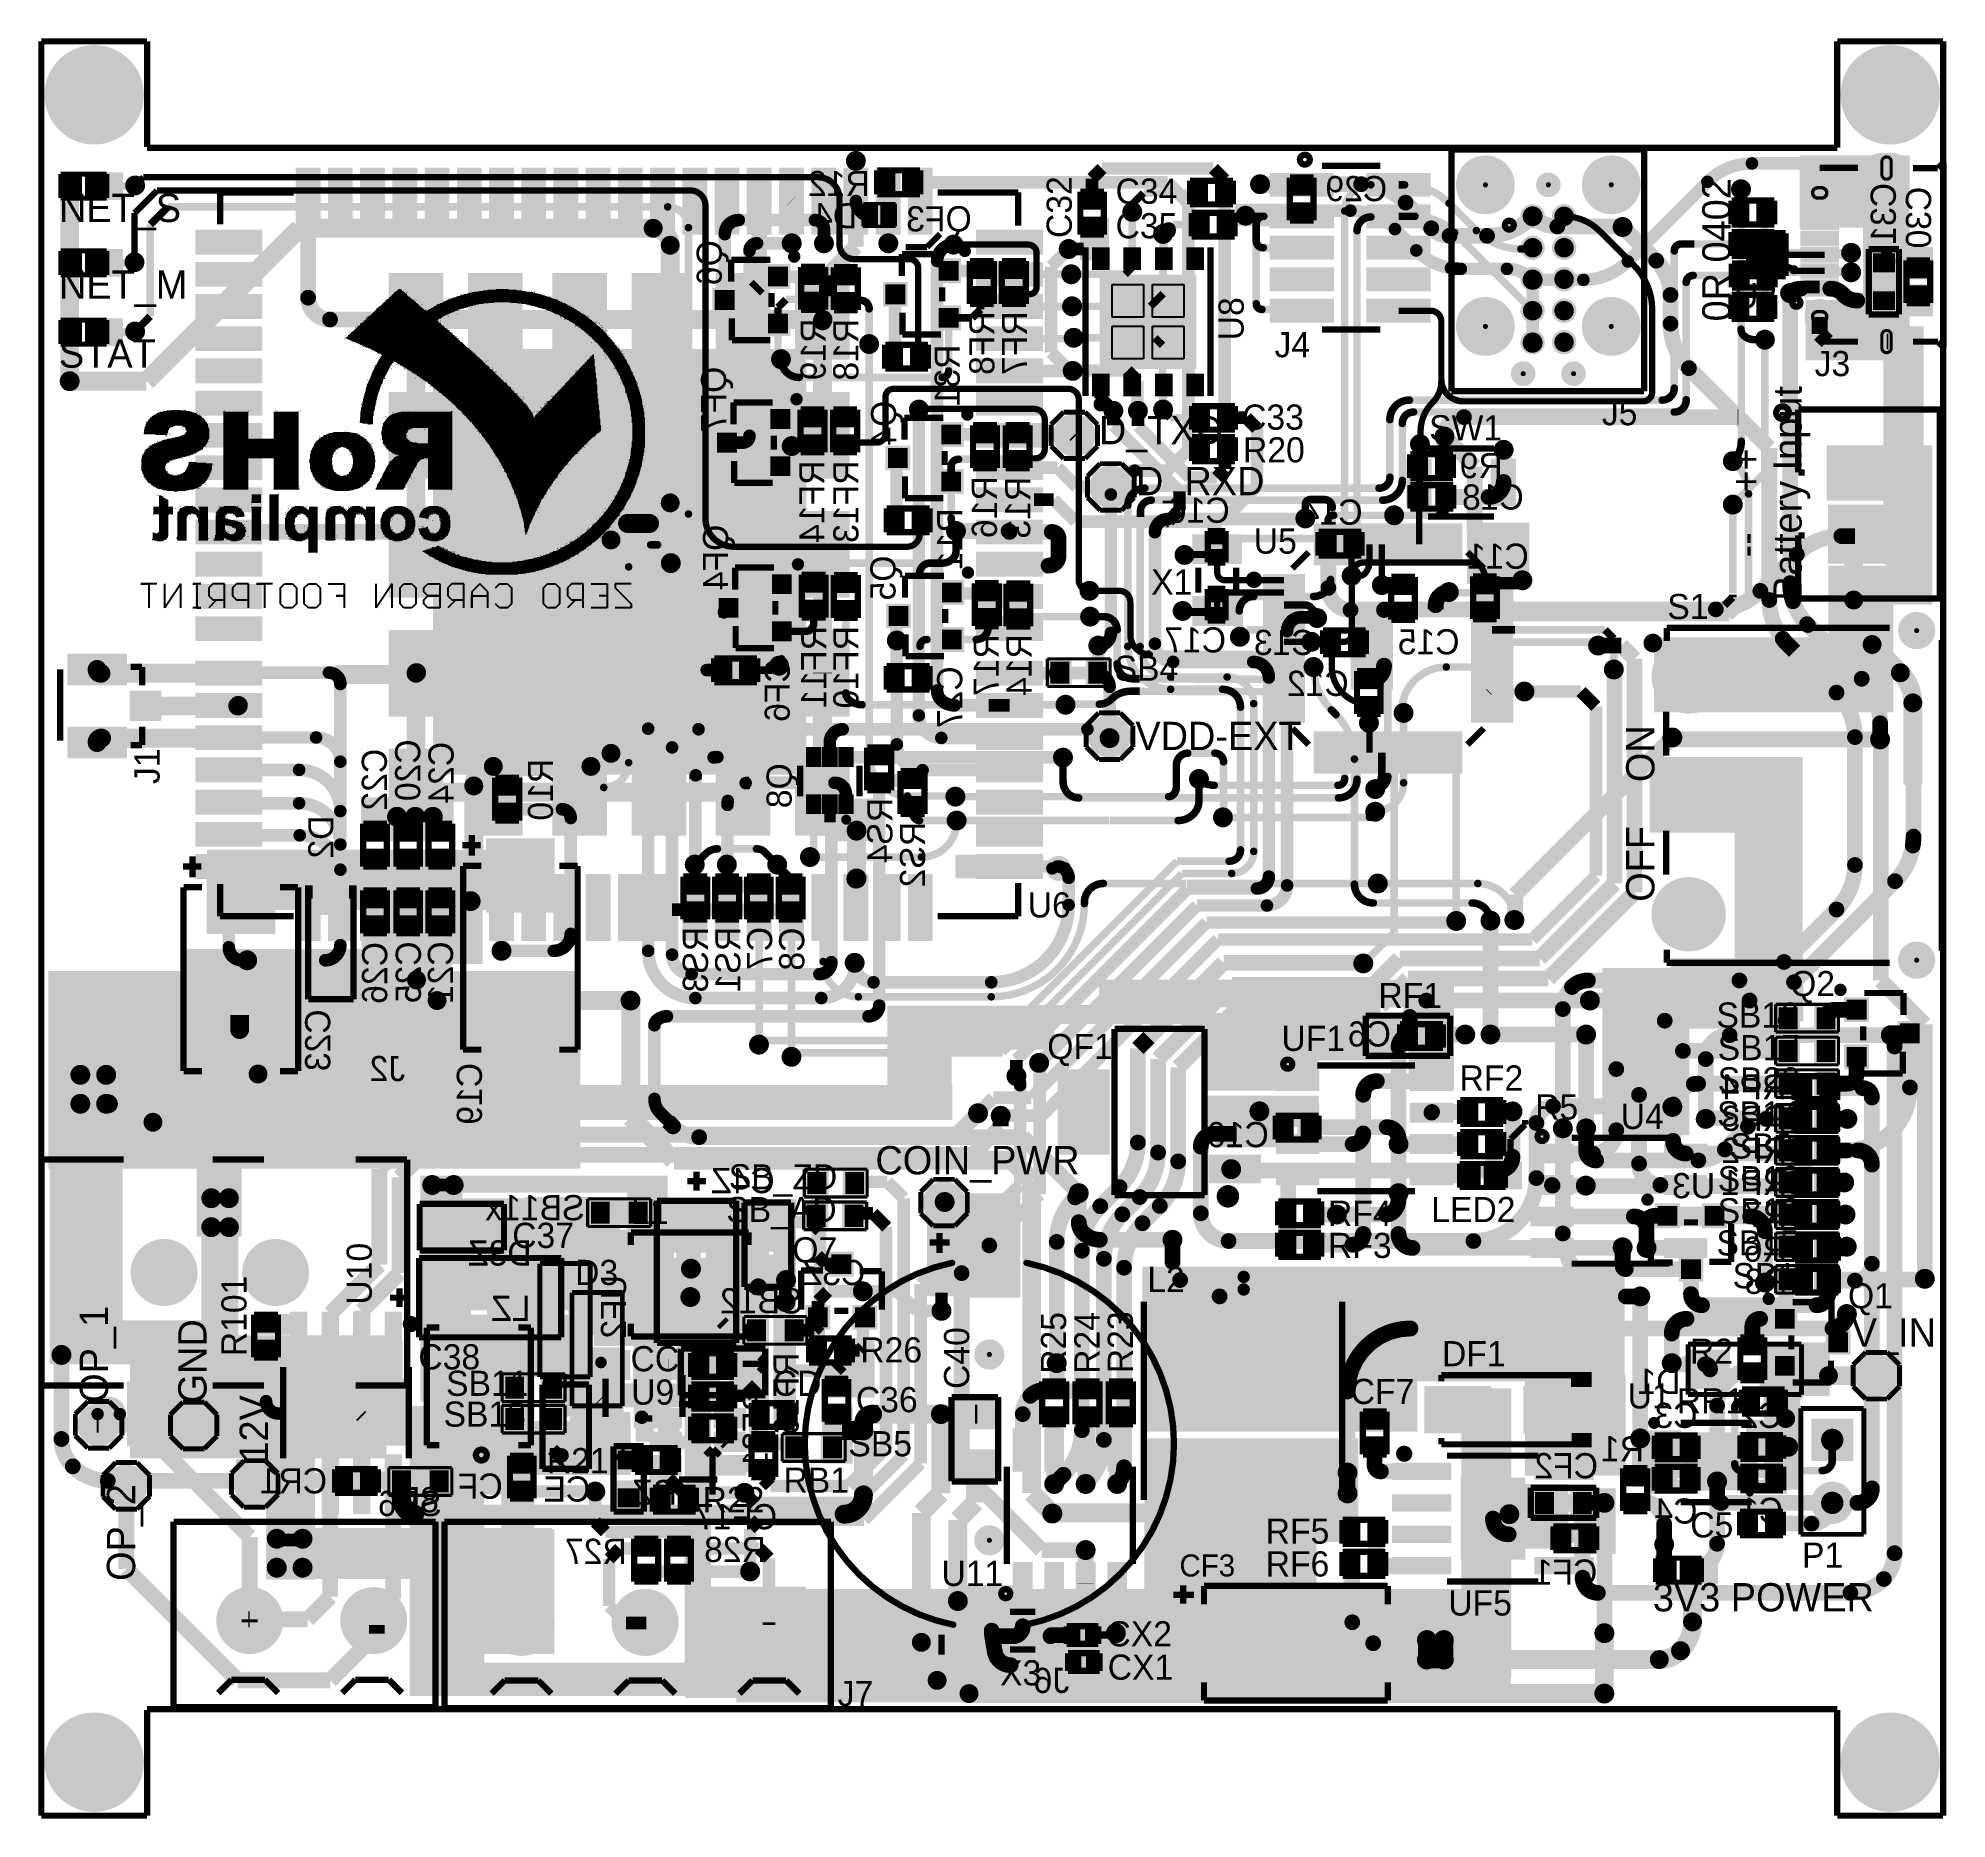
# Model space of a CAD drawing. Header units: millimetres. Extents: x 2.38 to 5.41, y 1.88 to 4.71.
import ezdxf

# ---------------------------------------------------------------- set-up
doc = ezdxf.new("R2010")
doc.units = ezdxf.units.MM
doc.header["$MEASUREMENT"] = 0
for name, color, linetype in [('BottomLayer', 5, 'Continuous'), ('BottomOverlay', 54, 'Continuous'), ('BottomPaste', 16, 'Continuous'), ('BottomSolder', 6, 'Continuous'), ('Mechanical2', 216, 'Continuous'), ('MultiLayer', 9, 'Continuous'), ('PadHoleLayer', 156, 'Continuous'), ('TopLayer', 1, 'Continuous'), ('TopOverlay', 2, 'Continuous'), ('TopPaste', 8, 'Continuous'), ('TopSolder', 216, 'Continuous'), ('ViaHoleLayer', 16, 'Continuous')]:
    doc.layers.add(name, color=color, linetype=linetype)

msp = doc.modelspace()

# ---------------------------------------------------------------- texts
at = {"layer": 'BottomOverlay', "text_generation_flag": 2}
for s, rotation, p in [('R12', 360, (3.703, 4.462)), ('C31', 90, (5.333, 4.483)), ('C30', 90, (5.389, 4.477)), ('D4', 360, (3.683, 4.411)), ('QF3', 360, (3.865, 4.406)), ('Q6', 90, (3.468, 4.392)), ('R19', 90, (3.633, 4.2675)), ('R18', 90, (3.685, 4.267)), ('RF8', 90, (3.901, 4.279)), ('RF7', 90, (3.953, 4.279)), ('R31', 90, (3.846, 4.226)), ('QF7', 90, (3.475, 4.191)), ('Q4', 90, (3.745, 4.137)), ('RF14', 90, (3.631, 4.042)), ('RF13', 90, (3.685, 4.042)), ('R16', 90, (3.905, 4.017)), ('R13', 90, (3.958, 4.016)), ('R11', 90, (3.85, 3.966)), ('QF4', 90, (3.478, 3.94)), ('Q5', 90, (3.744, 3.891)), ('RF11', 90, (3.634, 3.779)), ('RF10', 90, (3.685, 3.779)), ('R17', 90, (3.908, 3.766)), ('R14', 90, (3.96, 3.766)), ('CF6', 90, (3.576, 3.728)), ('C27', 90, (3.85, 3.715)), ('C22', 90, (2.936, 3.584)), ('C20', 90, (2.989, 3.599)), ('C24', 90, (3.042, 3.595)), ('R10', 90, (3.2, 3.568)), ('Q8', 90, (3.579, 3.561)), ('RS4', 90, (3.739, 3.506)), ('D2', 90, (2.851, 3.478)), ('RS2', 90, (3.791, 3.468)), ('C25', 90, (2.99, 3.278)), ('C21', 90, (3.041, 3.278)), ('RS3', 90, (3.446, 3.301)), ('RS1', 90, (3.4975, 3.301)), ('C7', 90, (3.548, 3.301)), ('C8', 90, (3.599, 3.3)), ('C26', 90, (2.9365, 3.277)), ('C23', 90, (2.846, 3.17)), ('C19', 90, (3.087, 3.085)), ('UF2', 90, (3.316, 2.748)), ('RF16', 90, (3.59, 2.625)), ('RF31', 90, (3.541, 2.57))]:
    msp.add_text(s, height=0.04, rotation=rotation, dxfattribs=at).set_placement(p)
for s, p in [('C29', (4.525, 4.454)), ('R9', (4.7085, 4.014)), ('C18', (4.742, 3.964)), ('C16', (4.275, 3.943)), ('C14', (4.486, 3.94)), ('C11', (4.75, 3.87)), ('C17', (4.269, 3.737)), ('C13', (4.4115, 3.733)), ('C15', (4.64, 3.734)), ('C12', (4.464, 3.668)), ('C6', (4.531, 3.111)), ('J2', (2.965, 3.056)), ('RP4', (5.159, 3.027)), ('RP3', (5.16, 2.977)), ('C10', (4.337, 2.951)), ('RP2', (5.16, 2.926)), ('C4Z', (3.552, 2.878)), ('RP1', (5.16, 2.875)), ('U3', (5.046, 2.87)), ('SB11x', (3.25, 2.835)), ('R7', (5.16, 2.824)), ('D3Z', (3.166, 2.763)), ('R6', (5.16, 2.769)), ('C3Z', (3.696, 2.732)), ('R8', (5.161, 2.718)), ('LZ', (3.164, 2.675)), ('SB12', (3.596, 2.687)), ('D1', (4.991, 2.559)), ('C3', (5.018, 2.505)), ('C2', (5.153, 2.505)), ('R1', (4.933, 2.452)), ('CF2', (4.86, 2.425)), ('CR1', (2.841, 2.401)), ('CF', (3.12, 2.3925)), ('CE', (3.259, 2.388)), ('SB6', (3.023, 2.365)), ('RZ', (3.397, 2.383)), ('CF17', (3.556, 2.344)), ('C4', (5.018, 2.353)), ('C1', (5.154, 2.354)), ('R27', (3.317, 2.289)), ('R28', (3.538, 2.292)), ('CF1', (4.859, 2.256)), ('J6', (4.02, 2.084))]:
    msp.add_text(s, height=0.04, dxfattribs=at).set_placement(p)
at = {"layer": 'BottomOverlay'}
msp.add_text('0R 0402', height=0.045, rotation=90, dxfattribs=at).set_placement((5.0705, 4.263))
at = {"layer": 'TopOverlay'}
for s, height, rotation, p in [('C32', 0.04, 90, (4.024, 4.3955)), ('NET_S', 0.045, 360, (2.415, 4.4209)), ('NET_M', 0.045, 360, (2.415, 4.2989)), ('U2', 0.04, 360, (5.076, 4.284)), ('U8', 0.04, 90, (4.297, 4.233)), ('STAT', 0.045, 360, (2.415, 4.1895)), ('Battery Input', 0.045, 90, (5.1835, 3.819)), ('D_TXD', 0.045, 360, (4.067, 4.0679)), ('++', 0.045, 90, (5.117, 3.991)), ('D_RXD', 0.045, 360, (4.126, 3.9869)), ('--', 0.045, 90, (5.117, 3.888)), ('VDD-EXT', 0.045, 360, (4.125, 3.582)), ('ON', 0.045, 90, (4.9495, 3.531)), ('J1', 0.04, 90, (2.575, 3.528)), ('OFF', 0.045, 90, (4.9495, 3.341)), ('COIN_PWR', 0.045, 360, (3.712, 2.9079)), ('U10', 0.04, 90, (2.912, 2.701)), ('R101', 0.04, 90, (2.713, 2.619)), ('OP_1', 0.045, 90, (2.4931, 2.545)), ('GND', 0.045, 90, (2.6495, 2.544)), ('R25', 0.04, 90, (4.015, 2.591)), ('R24', 0.04, 90, (4.068, 2.591)), ('R23', 0.04, 90, (4.121, 2.592)), ('V_IN', 0.045, 360, (5.263, 2.6339)), ('C40', 0.04, 90, (3.861, 2.567)), ('12V', 0.045, 90, (2.747, 2.45)), ('OP_2', 0.045, 90, (2.5361, 2.262)), ('3V3 POWER', 0.045, 360, (4.947, 2.2135))]:
    msp.add_text(s, height=height, rotation=rotation, dxfattribs=at).set_placement(p)
for s, height, p in [('C34', 0.04, (4.0935, 4.45)), ('C35', 0.04, (4.0935, 4.395)), ('J4', 0.04, (4.346, 4.206)), ('J3', 0.04, (5.204, 4.176)), ('C33', 0.04, (4.2945, 4.091)), ('J5', 0.04, (4.866, 4.098)), ('SW1', 0.04, (4.5916, 4.074)), ('R20', 0.04, (4.296, 4.039)), ('U5', 0.04, (4.313, 3.894)), ('X1', 0.04, (4.15, 3.829)), ('S1', 0.04, (4.97, 3.79)), ('SB4', 0.04, (4.092, 3.692)), ('U6', 0.04, (3.954, 3.316)), ('Q2', 0.04, (5.165, 3.191)), ('RF1', 0.04, (4.511, 3.172)), ('SB16', 0.04, (5.048, 3.141)), ('QF1', 0.04, (3.985, 3.091)), ('UF1', 0.04, (4.357, 3.104)), ('SB17', 0.04, (5.05, 3.0892)), ('RF2', 0.04, (4.64, 3.041)), ('SB20', 0.04, (5.05, 3.038)), ('R5', 0.04, (4.76, 2.995)), ('U4', 0.04, (4.896, 2.98)), ('SB14', 0.04, (5.049, 2.984)), ('SB2', 0.04, (5.069, 2.933)), ('SB_ZD', 0.04, (3.479, 2.884)), ('SB18', 0.04, (5.05, 2.881)), ('L1', 0.04, (3.324, 2.829)), ('SB_AD', 0.04, (3.475, 2.832)), ('RF4', 0.04, (4.431, 2.826)), ('LED2', 0.04, (4.595, 2.832)), ('SB19', 0.04, (5.05, 2.83)), ('C37', 0.04, (3.135, 2.791)), ('Q7', 0.04, (3.58, 2.768)), ('RF3', 0.04, (4.431, 2.775)), ('SB15', 0.04, (5.048, 2.779)), ('D3', 0.04, (3.235, 2.7321)), ('L2', 0.04, (4.144, 2.721)), ('SB1', 0.04, (5.0736, 2.727)), ('Q1', 0.04, (5.257, 2.695)), ('C38', 0.04, (2.986, 2.598)), ('R26', 0.04, (3.688, 2.609)), ('DF1', 0.04, (4.612, 2.603)), ('R2', 0.04, (5.006, 2.607)), ('CC', 0.04, (3.323, 2.595)), ('SB11', 0.04, (3.03, 2.556)), ('U9', 0.04, (3.324, 2.542)), ('CD', 0.04, (3.549, 2.556)), ('CF7', 0.04, (4.467, 2.543)), ('SB13', 0.04, (3.026, 2.507)), ('C36', 0.04, (3.681, 2.53)), ('U1', 0.04, (4.907, 2.536)), ('RR1', 0.04, (4.985, 2.528)), ('SB5', 0.04, (3.669, 2.46)), ('R21', 0.04, (3.19, 2.433)), ('RB1', 0.04, (3.566, 2.402)), ('J8', 0.04, (2.962, 2.371)), ('R22', 0.04, (3.4375, 2.371)), ('C5', 0.04, (5.0065, 2.331)), ('RF5', 0.04, (4.332, 2.321)), ('CF3', 0.035, (4.195, 2.269)), ('RF6', 0.04, (4.332, 2.269)), ('P1', 0.04, (5.184, 2.283)), ('U11', 0.04, (3.817, 2.254)), ('UF5', 0.04, (4.622, 2.207)), ('CX2', 0.04, (4.079, 2.158)), ('X3', 0.04, (3.91, 2.096)), ('CX1', 0.04, (4.081, 2.105)), ('J7', 0.04, (3.652, 2.063))]:
    msp.add_text(s, height=height, dxfattribs=at).set_placement(p)

# ---------------------------------------------------------------- blocks, each defined once
blk = doc.blocks.new('B340A_13_F_1')
at = {"layer": 'TopLayer'}
for points in [[(-0.128, -0.0335), (-0.0295, -0.0335), (-0.128, 0.0335), (-0.0295, 0.0335)], [(0.0295, -0.0335), (0.128, -0.0335), (0.0295, 0.0335), (0.128, 0.0335)]]:
    blk.add_solid(points, dxfattribs=at)
at = {"layer": 'TopOverlay', "const_width": 0.01}
for points in [[(0.105, 0.055), (-0.11, 0.055)], [(0.105, 0.055), (0.105, 0.045)], [(0.105, -0.055), (-0.11, -0.055)], [(0.105, -0.045), (0.105, -0.055)]]:
    blk.add_lwpolyline(points, dxfattribs=at)
at = {"layer": 'TopOverlay'}
for points in [[(-0.175, -0.06), (-0.131, -0.06), (-0.175, 0.06), (-0.131, 0.06)], [(-0.134, 0.037), (-0.102, 0.037), (-0.134, 0.06), (-0.102, 0.06)], [(-0.134, -0.06), (-0.101, -0.06), (-0.134, -0.036), (-0.101, -0.036)]]:
    blk.add_solid(points, dxfattribs=at)
at = {"layer": 'TopPaste'}
for points in [[(-0.128, -0.0335), (-0.0295, -0.0335), (-0.128, 0.0335), (-0.0295, 0.0335)], [(0.0295, -0.0335), (0.128, -0.0335), (0.0295, 0.0335), (0.128, 0.0335)]]:
    blk.add_solid(points, dxfattribs=at)
at = {"layer": 'TopSolder'}
for points in [[(-0.132, -0.0375), (-0.0255, -0.0375), (-0.132, 0.0375), (-0.0255, 0.0375)], [(0.0255, -0.0375), (0.132, -0.0375), (0.0255, 0.0375), (0.132, 0.0375)]]:
    blk.add_solid(points, dxfattribs=at)
blk = doc.blocks.new('SP3014_02UTG_2')
at = {"layer": 'TopLayer'}
for points in [[(-0.0094, -0.0069), (0.0094, -0.0069), (-0.0094, 0.0069), (0.0094, 0.0069)], [(0.015, -0.0069), (0.0339, -0.0069), (0.015, 0.0069), (0.0339, 0.0069)], [(-0.0094, -0.0266), (0.0094, -0.0266), (-0.0094, -0.0128), (0.0094, -0.0128)], [(0.015, -0.0266), (0.0339, -0.0266), (0.015, -0.0128), (0.0339, -0.0128)], [(-0.0098, -0.0472), (0.0118, -0.0472), (-0.0098, -0.0315), (0.0118, -0.0315)], [(0.0161, -0.0472), (0.0327, -0.0472), (0.0161, -0.0315), (0.0327, -0.0315)]]:
    blk.add_solid(points, dxfattribs=at)
at = {"layer": 'TopOverlay'}
for points, const_width in [([(-0.0278, 0.004, 1), (-0.0322, 0.004, 1)], 0.01), ([(-0.0347, 0.004, 1), (-0.0297, 0.004, 1)], 0.005), ([(-0.0303, 0.004, 1), (-0.0253, 0.004, 1)], 0.005)]:
    blk.add_lwpolyline(points, format="xyb", close=True, dxfattribs=dict(at, const_width=const_width))
at = {"layer": 'TopOverlay', "const_width": 0.01}
for points in [[(0.041, 0.014), (-0.017, 0.014)], [(-0.017, 0.014), (-0.017, -0.054)], [(0.041, 0.014), (0.041, -0.054)], [(0.041, -0.054), (-0.017, -0.054)]]:
    blk.add_lwpolyline(points, dxfattribs=at)
at = {"layer": 'TopPaste'}
for points in [[(-0.0094, -0.0069), (0.0094, -0.0069), (-0.0094, 0.0069), (0.0094, 0.0069)], [(0.015, -0.0069), (0.0339, -0.0069), (0.015, 0.0069), (0.0339, 0.0069)], [(-0.0094, -0.0266), (0.0094, -0.0266), (-0.0094, -0.0128), (0.0094, -0.0128)], [(0.015, -0.0266), (0.0339, -0.0266), (0.015, -0.0128), (0.0339, -0.0128)], [(-0.0098, -0.0472), (0.0118, -0.0472), (-0.0098, -0.0315), (0.0118, -0.0315)], [(0.0161, -0.0472), (0.0327, -0.0472), (0.0161, -0.0315), (0.0327, -0.0315)]]:
    blk.add_solid(points, dxfattribs=at)
at = {"layer": 'TopSolder'}
for points in [[(-0.0134, -0.0109), (0.0134, -0.0109), (-0.0134, 0.0109), (0.0134, 0.0109)], [(0.011, -0.0109), (0.0379, -0.0109), (0.011, 0.0109), (0.0379, 0.0109)], [(-0.0138, -0.0512), (0.0158, -0.0512), (-0.0138, -0.0275), (0.0158, -0.0275)], [(-0.0134, -0.0306), (0.0134, -0.0306), (-0.0134, -0.0088), (0.0134, -0.0088)], [(0.011, -0.0306), (0.0379, -0.0306), (0.011, -0.0088), (0.0379, -0.0088)], [(0.0121, -0.0512), (0.0367, -0.0512), (0.0121, -0.0275), (0.0367, -0.0275)]]:
    blk.add_solid(points, dxfattribs=at)
blk = doc.blocks.new('TEST_POINT_3')
at = {"layer": 'TopLayer', "const_width": 0.03}
blk.add_lwpolyline([(-0.015, 0, 1), (0.015, 0, 1)], format="xyb", close=True, dxfattribs=at)
at = {"layer": 'TopOverlay', "const_width": 0.00787}
for points in [[(-0.037, 0.017), (-0.017, 0.037)], [(-0.017, 0.037), (0.017, 0.037)], [(-0.017, 0.037), (0.017, 0.037)], [(0.017, 0.037), (0.037, 0.017)], [(-0.037, -0.017), (-0.037, 0.017)], [(0.037, -0.017), (0.037, 0.017)], [(-0.037, -0.017), (-0.017, -0.037)], [(0.017, -0.037), (0.037, -0.017)], [(-0.017, -0.037), (0.017, -0.037)], [(-0.017, -0.037), (0.017, -0.037)]]:
    blk.add_lwpolyline(points, dxfattribs=at)
at = {"layer": 'TopPaste', "const_width": 0.03}
blk.add_lwpolyline([(-0.015, 0, 1), (0.015, 0, 1)], format="xyb", close=True, dxfattribs=at)
at = {"layer": 'TopSolder', "const_width": 0.034}
blk.add_lwpolyline([(-0.017, 0, 1), (0.017, 0, 1)], format="xyb", close=True, dxfattribs=at)
blk = doc.blocks.new('TEST_POINT_4')
at = {"layer": 'TopLayer', "const_width": 0.03}
blk.add_lwpolyline([(-0.015, 0, 1), (0.015, 0, 1)], format="xyb", close=True, dxfattribs=at)
at = {"layer": 'TopOverlay', "const_width": 0.00787}
for points in [[(-0.037, 0.017), (-0.017, 0.037)], [(-0.017, 0.037), (0.017, 0.037)], [(-0.017, 0.037), (0.017, 0.037)], [(0.017, 0.037), (0.037, 0.017)], [(-0.037, -0.017), (-0.037, 0.017)], [(0.037, -0.017), (0.037, 0.017)], [(-0.037, -0.017), (-0.017, -0.037)], [(0.017, -0.037), (0.037, -0.017)], [(-0.017, -0.037), (0.017, -0.037)], [(-0.017, -0.037), (0.017, -0.037)]]:
    blk.add_lwpolyline(points, dxfattribs=at)
at = {"layer": 'TopPaste', "const_width": 0.03}
blk.add_lwpolyline([(-0.015, 0, 1), (0.015, 0, 1)], format="xyb", close=True, dxfattribs=at)
at = {"layer": 'TopSolder', "const_width": 0.034}
blk.add_lwpolyline([(-0.017, 0, 1), (0.017, 0, 1)], format="xyb", close=True, dxfattribs=at)
blk = doc.blocks.new('ESD9B3_3ST5G_N_B_5')
at = {"layer": 'BottomLayer'}
for points in [[(-0.0217, -0.0138), (-0.0059, -0.0138), (-0.0217, 0.0138), (-0.0059, 0.0138)], [(0.0059, -0.0138), (0.0217, -0.0138), (0.0059, 0.0138), (0.0217, 0.0138)]]:
    blk.add_solid(points, dxfattribs=at)
at = {"layer": 'BottomOverlay', "const_width": 0.005}
for points in [[(-0.026, 0.018), (-0.026, -0.018)], [(0.026, 0.018), (-0.026, 0.018)], [(0.026, 0.018), (0.026, -0.018)], [(0.025, -0.018), (-0.026, -0.018)]]:
    blk.add_lwpolyline(points, dxfattribs=at)
at = {"layer": 'BottomPaste'}
for points in [[(-0.0217, -0.0138), (-0.0059, -0.0138), (-0.0217, 0.0138), (-0.0059, 0.0138)], [(0.0059, -0.0138), (0.0217, -0.0138), (0.0059, 0.0138), (0.0217, 0.0138)]]:
    blk.add_solid(points, dxfattribs=at)
at = {"layer": 'BottomSolder'}
for points in [[(-0.0257, -0.0178), (-0.0019, -0.0178), (-0.0257, 0.0178), (-0.0019, 0.0178)], [(0.0019, -0.0178), (0.0257, -0.0178), (0.0019, 0.0178), (0.0257, 0.0178)]]:
    blk.add_solid(points, dxfattribs=at)
blk = doc.blocks.new('C__0402_B_6')
at = {"layer": 'BottomLayer'}
for points in [[(-0.0275, 0.0125), (-0.0275, -0.0125), (-0.0095, 0.0125), (-0.0095, -0.0125)], [(0.0095, 0.0125), (0.0095, -0.0125), (0.0275, 0.0125), (0.0275, -0.0125)]]:
    blk.add_solid(points, dxfattribs=at)
at = {"layer": 'BottomOverlay', "const_width": 0.01}
for points in [[(0.034, 0.019), (-0.034, 0.019)], [(-0.034, -0.0185), (-0.034, 0.019)], [(0.034, -0.0185), (0.034, 0.019)], [(0.034, -0.0185), (-0.034, -0.0185)]]:
    blk.add_lwpolyline(points, dxfattribs=at)
at = {"layer": 'BottomPaste'}
for points in [[(-0.0275, 0.0125), (-0.0275, -0.0125), (-0.0095, 0.0125), (-0.0095, -0.0125)], [(0.0095, 0.0125), (0.0095, -0.0125), (0.0275, 0.0125), (0.0275, -0.0125)]]:
    blk.add_solid(points, dxfattribs=at)
at = {"layer": 'BottomSolder'}
for points in [[(-0.0315, 0.0165), (-0.0315, -0.0165), (-0.0055, 0.0165), (-0.0055, -0.0165)], [(0.0055, 0.0165), (0.0055, -0.0165), (0.0315, 0.0165), (0.0315, -0.0165)]]:
    blk.add_solid(points, dxfattribs=at)
blk = doc.blocks.new('C__0402_B_7')
at = {"layer": 'BottomLayer'}
for points in [[(-0.0275, 0.0125), (-0.0275, -0.0125), (-0.0095, 0.0125), (-0.0095, -0.0125)], [(0.0095, 0.0125), (0.0095, -0.0125), (0.0275, 0.0125), (0.0275, -0.0125)]]:
    blk.add_solid(points, dxfattribs=at)
at = {"layer": 'BottomOverlay', "const_width": 0.01}
for points in [[(0.034, 0.019), (-0.034, 0.019)], [(-0.034, -0.0185), (-0.034, 0.019)], [(0.034, -0.0185), (0.034, 0.019)], [(0.034, -0.0185), (-0.034, -0.0185)]]:
    blk.add_lwpolyline(points, dxfattribs=at)
at = {"layer": 'BottomPaste'}
for points in [[(-0.0275, 0.0125), (-0.0275, -0.0125), (-0.0095, 0.0125), (-0.0095, -0.0125)], [(0.0095, 0.0125), (0.0095, -0.0125), (0.0275, 0.0125), (0.0275, -0.0125)]]:
    blk.add_solid(points, dxfattribs=at)
at = {"layer": 'BottomSolder'}
for points in [[(-0.0315, 0.0165), (-0.0315, -0.0165), (-0.0055, 0.0165), (-0.0055, -0.0165)], [(0.0055, 0.0165), (0.0055, -0.0165), (0.0315, 0.0165), (0.0315, -0.0165)]]:
    blk.add_solid(points, dxfattribs=at)
blk = doc.blocks.new('C__0402_B_8')
at = {"layer": 'BottomLayer'}
for points in [[(-0.0275, 0.0125), (-0.0275, -0.0125), (-0.0095, 0.0125), (-0.0095, -0.0125)], [(0.0095, 0.0125), (0.0095, -0.0125), (0.0275, 0.0125), (0.0275, -0.0125)]]:
    blk.add_solid(points, dxfattribs=at)
at = {"layer": 'BottomOverlay', "const_width": 0.01}
for points in [[(-0.034, 0.019), (-0.034, -0.0185)], [(0.034, 0.019), (-0.034, 0.019)], [(0.034, 0.019), (0.034, -0.0185)], [(0.034, -0.0185), (-0.034, -0.0185)]]:
    blk.add_lwpolyline(points, dxfattribs=at)
at = {"layer": 'BottomPaste'}
for points in [[(-0.0275, 0.0125), (-0.0275, -0.0125), (-0.0095, 0.0125), (-0.0095, -0.0125)], [(0.0095, 0.0125), (0.0095, -0.0125), (0.0275, 0.0125), (0.0275, -0.0125)]]:
    blk.add_solid(points, dxfattribs=at)
at = {"layer": 'BottomSolder'}
for points in [[(-0.0315, 0.0165), (-0.0315, -0.0165), (-0.0055, 0.0165), (-0.0055, -0.0165)], [(0.0055, 0.0165), (0.0055, -0.0165), (0.0315, 0.0165), (0.0315, -0.0165)]]:
    blk.add_solid(points, dxfattribs=at)
blk = doc.blocks.new('R__0402_B_9')
at = {"layer": 'BottomLayer'}
for points in [[(-0.0275, 0.0125), (-0.0275, -0.0125), (-0.0095, 0.0125), (-0.0095, -0.0125)], [(0.0095, 0.0125), (0.0095, -0.0125), (0.0275, 0.0125), (0.0275, -0.0125)]]:
    blk.add_solid(points, dxfattribs=at)
at = {"layer": 'BottomOverlay', "const_width": 0.01}
for points in [[(-0.034, -0.019), (-0.034, 0.019)], [(0.034, 0.019), (-0.034, 0.019)], [(0.034, -0.019), (0.034, 0.019)], [(0.034, -0.019), (-0.034, -0.019)]]:
    blk.add_lwpolyline(points, dxfattribs=at)
at = {"layer": 'BottomPaste'}
for points in [[(-0.0275, 0.0125), (-0.0275, -0.0125), (-0.0095, 0.0125), (-0.0095, -0.0125)], [(0.0095, 0.0125), (0.0095, -0.0125), (0.0275, 0.0125), (0.0275, -0.0125)]]:
    blk.add_solid(points, dxfattribs=at)
at = {"layer": 'BottomSolder'}
for points in [[(-0.0315, 0.0165), (-0.0315, -0.0165), (-0.0055, 0.0165), (-0.0055, -0.0165)], [(0.0055, 0.0165), (0.0055, -0.0165), (0.0315, 0.0165), (0.0315, -0.0165)]]:
    blk.add_solid(points, dxfattribs=at)
blk = doc.blocks.new('TEST_POINT_10')
at = {"layer": 'TopLayer', "const_width": 0.03}
blk.add_lwpolyline([(-0.015, 0, 1), (0.015, 0, 1)], format="xyb", close=True, dxfattribs=at)
at = {"layer": 'TopOverlay', "const_width": 0.00787}
for points in [[(-0.037, 0.017), (-0.017, 0.037)], [(-0.017, 0.037), (0.017, 0.037)], [(-0.017, 0.037), (0.017, 0.037)], [(0.017, 0.037), (0.037, 0.017)], [(-0.037, -0.017), (-0.037, 0.017)], [(0.037, -0.017), (0.037, 0.017)], [(-0.037, -0.017), (-0.017, -0.037)], [(0.017, -0.037), (0.037, -0.017)], [(-0.017, -0.037), (0.017, -0.037)], [(-0.017, -0.037), (0.017, -0.037)]]:
    blk.add_lwpolyline(points, dxfattribs=at)
at = {"layer": 'TopPaste', "const_width": 0.03}
blk.add_lwpolyline([(-0.015, 0, 1), (0.015, 0, 1)], format="xyb", close=True, dxfattribs=at)
at = {"layer": 'TopSolder', "const_width": 0.034}
blk.add_lwpolyline([(-0.017, 0, 1), (0.017, 0, 1)], format="xyb", close=True, dxfattribs=at)
blk = doc.blocks.new('DC_005_5A_2_5_SMT_B_11')
at = {"layer": 'BottomLayer', "const_width": 0.0492}
for points in [[(-0.0246, 0, 1), (0.0246, 0, 1)], [(0.1526, 0, 1), (0.2018, 0, 1)]]:
    blk.add_lwpolyline(points, format="xyb", close=True, dxfattribs=at)
at = {"layer": 'BottomLayer'}
for points in [[(-0.0551, 0.1772), (0.0551, 0.1772), (-0.0551, 0.2717), (0.0551, 0.2717)], [(0.185, 0.1772), (0.2953, 0.1772), (0.185, 0.2717), (0.2953, 0.2717)], [(-0.0551, -0.2717), (0.0551, -0.2717), (-0.0551, -0.1772), (0.0551, -0.1772)], [(0.185, -0.2717), (0.2953, -0.2717), (0.185, -0.1772), (0.2953, -0.1772)]]:
    blk.add_solid(points, dxfattribs=at)
at = {"layer": 'BottomOverlay', "const_width": 0.01}
for points in [[(-0.195, 0.1794), (-0.064, 0.1794)], [(-0.1949, -0.1794), (-0.1949, 0.1794)], [(0.077, 0.1794), (0.1588, 0.1794)], [(0.3042, 0.1794), (0.386, 0.1794)], [(0.386, -0.1794), (0.386, 0.1794)], [(-0.195, -0.1794), (-0.064, -0.1794)], [(0.077, -0.1794), (0.1588, -0.1794)], [(0.3042, -0.1794), (0.386, -0.1794)]]:
    blk.add_lwpolyline(points, dxfattribs=at)
at = {"layer": 'BottomOverlay'}
for points, const_width in [([(-0.0702, -0.225, 1), (-0.1056, -0.225, 1)], 0.0197), ([(-0.1105, -0.225, 1), (-0.1007, -0.225, 1)], 0.00984), ([(-0.0752, -0.225, 1), (-0.0653, -0.225, 1)], 0.00984)]:
    blk.add_lwpolyline(points, format="xyb", close=True, dxfattribs=dict(at, const_width=const_width))
at = {"layer": 'BottomPaste'}
for points in [[(-0.0551, 0.1772), (0.0551, 0.1772), (-0.0551, 0.2717), (0.0551, 0.2717)], [(0.185, 0.1772), (0.2953, 0.1772), (0.185, 0.2717), (0.2953, 0.2717)], [(-0.0551, -0.2717), (0.0551, -0.2717), (-0.0551, -0.1772), (0.0551, -0.1772)], [(0.185, -0.2717), (0.2953, -0.2717), (0.185, -0.1772), (0.2953, -0.1772)]]:
    blk.add_solid(points, dxfattribs=at)
at = {"layer": 'BottomSolder', "const_width": 0.0532}
for points in [[(-0.0266, 0, 1), (0.0266, 0, 1)], [(0.1506, 0, 1), (0.2038, 0, 1)]]:
    blk.add_lwpolyline(points, format="xyb", close=True, dxfattribs=at)
at = {"layer": 'BottomSolder'}
for points in [[(-0.0591, 0.1732), (0.0591, 0.1732), (-0.0591, 0.2757), (0.0591, 0.2757)], [(0.181, 0.1732), (0.2993, 0.1732), (0.181, 0.2757), (0.2993, 0.2757)], [(-0.0591, -0.2757), (0.0591, -0.2757), (-0.0591, -0.1732), (0.0591, -0.1732)], [(0.181, -0.2757), (0.2993, -0.2757), (0.181, -0.1732), (0.2993, -0.1732)]]:
    blk.add_solid(points, dxfattribs=at)
at = {"layer": 'MultiLayer', "const_width": 0.0492}
for points in [[(-0.0246, 0, 1), (0.0246, 0, 1)], [(0.1526, 0, 1), (0.2018, 0, 1)]]:
    blk.add_lwpolyline(points, format="xyb", close=True, dxfattribs=at)
at = {"layer": 'PadHoleLayer'}
for points, const_width in [([(-0.0157, 0, 1), (0.0157, 0, 1)], 0.0315), ([(0.1594, 0, 1), (0.1949, 0, 1)], 0.0354)]:
    blk.add_lwpolyline(points, format="xyb", close=True, dxfattribs=dict(at, const_width=const_width))
at = {"layer": 'TopLayer', "const_width": 0.0492}
for points in [[(-0.0246, 0, 1), (0.0246, 0, 1)], [(0.1526, 0, 1), (0.2018, 0, 1)]]:
    blk.add_lwpolyline(points, format="xyb", close=True, dxfattribs=at)
at = {"layer": 'TopSolder', "const_width": 0.0532}
for points in [[(-0.0266, 0, 1), (0.0266, 0, 1)], [(0.1506, 0, 1), (0.2038, 0, 1)]]:
    blk.add_lwpolyline(points, format="xyb", close=True, dxfattribs=at)
blk = doc.blocks.new('LED_0402_12')
at = {"layer": 'TopLayer'}
for points in [[(-0.0309, -0.0142), (-0.0065, -0.0142), (-0.0309, 0.0142), (-0.0065, 0.0142)], [(0.0065, -0.0142), (0.0309, -0.0142), (0.0065, 0.0142), (0.0309, 0.0142)]]:
    blk.add_solid(points, dxfattribs=at)
at = {"layer": 'TopOverlay', "const_width": 0.00787}
for points in [[(-0.036, 0.019), (0.037, 0.019)], [(-0.036, -0.019), (-0.036, 0.019)], [(0.037, -0.019), (0.037, 0.019)], [(-0.036, -0.019), (0.037, -0.019)]]:
    blk.add_lwpolyline(points, dxfattribs=at)
at = {"layer": 'TopOverlay'}
blk.add_solid([(0.037, -0.022), (0.063, -0.022), (0.037, 0.022), (0.063, 0.022)], dxfattribs=at)
at = {"layer": 'TopPaste'}
for points in [[(-0.0309, -0.0142), (-0.0065, -0.0142), (-0.0309, 0.0142), (-0.0065, 0.0142)], [(0.0065, -0.0142), (0.0309, -0.0142), (0.0065, 0.0142), (0.0309, 0.0142)]]:
    blk.add_solid(points, dxfattribs=at)
at = {"layer": 'TopSolder'}
for points in [[(-0.0349, -0.0182), (-0.0025, -0.0182), (-0.0349, 0.0182), (-0.0025, 0.0182)], [(0.0025, -0.0182), (0.0349, -0.0182), (0.0025, 0.0182), (0.0349, 0.0182)]]:
    blk.add_solid(points, dxfattribs=at)
blk = doc.blocks.new('LED_0402_13')
at = {"layer": 'TopLayer'}
for points in [[(-0.0309, -0.0142), (-0.0065, -0.0142), (-0.0309, 0.0142), (-0.0065, 0.0142)], [(0.0065, -0.0142), (0.0309, -0.0142), (0.0065, 0.0142), (0.0309, 0.0142)]]:
    blk.add_solid(points, dxfattribs=at)
at = {"layer": 'TopOverlay', "const_width": 0.00787}
for points in [[(-0.036, 0.019), (0.037, 0.019)], [(-0.036, -0.019), (-0.036, 0.019)], [(0.037, -0.019), (0.037, 0.019)], [(-0.036, -0.019), (0.037, -0.019)]]:
    blk.add_lwpolyline(points, dxfattribs=at)
at = {"layer": 'TopOverlay'}
blk.add_solid([(0.037, -0.022), (0.063, -0.022), (0.037, 0.022), (0.063, 0.022)], dxfattribs=at)
at = {"layer": 'TopPaste'}
for points in [[(-0.0309, -0.0142), (-0.0065, -0.0142), (-0.0309, 0.0142), (-0.0065, 0.0142)], [(0.0065, -0.0142), (0.0309, -0.0142), (0.0065, 0.0142), (0.0309, 0.0142)]]:
    blk.add_solid(points, dxfattribs=at)
at = {"layer": 'TopSolder'}
for points in [[(-0.0349, -0.0182), (-0.0025, -0.0182), (-0.0349, 0.0182), (-0.0025, 0.0182)], [(0.0025, -0.0182), (0.0349, -0.0182), (0.0025, 0.0182), (0.0349, 0.0182)]]:
    blk.add_solid(points, dxfattribs=at)
blk = doc.blocks.new('2_PIN_JST_C_________14')
at = {"layer": 'BottomLayer', "const_width": 0.0375}
for points in [[(-0.01875, 0, 1), (0.01875, 0, 1)], [(0.08125, 0, 1), (0.11875, 0, 1)]]:
    blk.add_lwpolyline(points, format="xyb", close=True, dxfattribs=at)
at = {"layer": 'BottomSolder', "const_width": 0.0415}
for points in [[(-0.02075, 0, 1), (0.02075, 0, 1)], [(0.07925, 0, 1), (0.12075, 0, 1)]]:
    blk.add_lwpolyline(points, format="xyb", close=True, dxfattribs=at)
at = {"layer": 'MultiLayer', "const_width": 0.0375}
for points in [[(-0.01875, 0, 1), (0.01875, 0, 1)], [(0.08125, 0, 1), (0.11875, 0, 1)]]:
    blk.add_lwpolyline(points, format="xyb", close=True, dxfattribs=at)
at = {"layer": 'PadHoleLayer', "const_width": 0.0195}
for points in [[(-0.00975, 0, 1), (0.00975, 0, 1)], [(0.09025, 0, 1), (0.10975, 0, 1)]]:
    blk.add_lwpolyline(points, format="xyb", close=True, dxfattribs=at)
at = {"layer": 'TopLayer', "const_width": 0.0375}
for points in [[(-0.01875, 0, 1), (0.01875, 0, 1)], [(0.08125, 0, 1), (0.11875, 0, 1)]]:
    blk.add_lwpolyline(points, format="xyb", close=True, dxfattribs=at)
at = {"layer": 'TopOverlay', "const_width": 0.01}
for points in [[(0.2, 0.135), (-0.1, 0.135)], [(-0.1, -0.09), (-0.1, 0.135)], [(0.2, -0.09), (0.2, 0.135)], [(0, -0.09), (-0.1, -0.09)], [(0, -0.09), (0, -0.08)], [(0.1, -0.09), (0.1, -0.08)], [(0.2, -0.09), (0.1, -0.09)]]:
    blk.add_lwpolyline(points, dxfattribs=at)
at = {"layer": 'TopOverlay'}
for points, const_width in [([(-0.085, -0.115, 1), (-0.105, -0.115, 1)], 0.01), ([(-0.1075, -0.115, 1), (-0.1025, -0.115, 1)], 0.005), ([(-0.0875, -0.115, 1), (-0.0825, -0.115, 1)], 0.005)]:
    blk.add_lwpolyline(points, format="xyb", close=True, dxfattribs=dict(at, const_width=const_width))
at = {"layer": 'TopSolder', "const_width": 0.0415}
for points in [[(-0.02075, 0, 1), (0.02075, 0, 1)], [(0.07925, 0, 1), (0.12075, 0, 1)]]:
    blk.add_lwpolyline(points, format="xyb", close=True, dxfattribs=at)
blk = doc.blocks.new('S______B______15')
at = {"layer": 'TopLayer'}
for points in [[(-0.015, -0.0175), (-0.015, 0.0175), (-0.045, -0.0175), (-0.045, 0.0175)], [(0.045, -0.0175), (0.045, 0.0175), (0.015, -0.0175), (0.015, 0.0175)]]:
    blk.add_solid(points, dxfattribs=at)
at = {"layer": 'TopOverlay', "const_width": 0.005}
for points in [[(-0.05, 0.022), (-0.05, -0.022)], [(0.05, 0.022), (-0.05, 0.022)], [(0.05, 0.022), (0.05, -0.022)], [(0.05, -0.022), (-0.05, -0.022)]]:
    blk.add_lwpolyline(points, dxfattribs=at)
at = {"layer": 'TopPaste'}
for points in [[(-0.015, -0.0175), (-0.015, 0.0175), (-0.045, -0.0175), (-0.045, 0.0175)], [(0.045, -0.0175), (0.045, 0.0175), (0.015, -0.0175), (0.015, 0.0175)]]:
    blk.add_solid(points, dxfattribs=at)
at = {"layer": 'TopSolder'}
for points in [[(-0.011, -0.0215), (-0.011, 0.0215), (-0.049, -0.0215), (-0.049, 0.0215)], [(0.049, -0.0215), (0.049, 0.0215), (0.011, -0.0215), (0.011, 0.0215)]]:
    blk.add_solid(points, dxfattribs=at)
blk = doc.blocks.new('S______B______16')
at = {"layer": 'TopLayer'}
for points in [[(-0.015, -0.0175), (-0.015, 0.0175), (-0.045, -0.0175), (-0.045, 0.0175)], [(0.045, -0.0175), (0.045, 0.0175), (0.015, -0.0175), (0.015, 0.0175)]]:
    blk.add_solid(points, dxfattribs=at)
at = {"layer": 'TopOverlay', "const_width": 0.005}
for points in [[(-0.05, 0.022), (-0.05, -0.022)], [(0.05, 0.022), (-0.05, 0.022)], [(0.05, 0.022), (0.05, -0.022)], [(0.05, -0.022), (-0.05, -0.022)]]:
    blk.add_lwpolyline(points, dxfattribs=at)
at = {"layer": 'TopPaste'}
for points in [[(-0.015, -0.0175), (-0.015, 0.0175), (-0.045, -0.0175), (-0.045, 0.0175)], [(0.045, -0.0175), (0.045, 0.0175), (0.015, -0.0175), (0.015, 0.0175)]]:
    blk.add_solid(points, dxfattribs=at)
at = {"layer": 'TopSolder'}
for points in [[(-0.011, -0.0215), (-0.011, 0.0215), (-0.049, -0.0215), (-0.049, 0.0215)], [(0.049, -0.0215), (0.049, 0.0215), (0.011, -0.0215), (0.011, 0.0215)]]:
    blk.add_solid(points, dxfattribs=at)
blk = doc.blocks.new('C__0402_B_17')
at = {"layer": 'BottomLayer'}
for points in [[(-0.0275, 0.0125), (-0.0275, -0.0125), (-0.0095, 0.0125), (-0.0095, -0.0125)], [(0.0095, 0.0125), (0.0095, -0.0125), (0.0275, 0.0125), (0.0275, -0.0125)]]:
    blk.add_solid(points, dxfattribs=at)
at = {"layer": 'BottomOverlay', "const_width": 0.01}
for points in [[(-0.034, -0.0185), (-0.034, 0.019)], [(0.034, 0.019), (-0.034, 0.019)], [(0.034, -0.0185), (0.034, 0.019)], [(0.034, -0.0185), (-0.034, -0.0185)]]:
    blk.add_lwpolyline(points, dxfattribs=at)
at = {"layer": 'BottomPaste'}
for points in [[(-0.0275, 0.0125), (-0.0275, -0.0125), (-0.0095, 0.0125), (-0.0095, -0.0125)], [(0.0095, 0.0125), (0.0095, -0.0125), (0.0275, 0.0125), (0.0275, -0.0125)]]:
    blk.add_solid(points, dxfattribs=at)
at = {"layer": 'BottomSolder'}
for points in [[(-0.0315, 0.0165), (-0.0315, -0.0165), (-0.0055, 0.0165), (-0.0055, -0.0165)], [(0.0055, 0.0165), (0.0055, -0.0165), (0.0315, 0.0165), (0.0315, -0.0165)]]:
    blk.add_solid(points, dxfattribs=at)
blk = doc.blocks.new('C__0805_B_18')
at = {"layer": 'BottomLayer'}
for points in [[(-0.06, -0.03), (-0.02, -0.03), (-0.06, 0.03), (-0.02, 0.03)], [(0.02, -0.03), (0.06, -0.03), (0.02, 0.03), (0.06, 0.03)]]:
    blk.add_solid(points, dxfattribs=at)
at = {"layer": 'BottomOverlay', "const_width": 0.01}
for points in [[(-0.067, 0.037), (0.067, 0.037)], [(-0.067, 0.037), (-0.067, -0.037)], [(0.067, 0.037), (0.067, -0.037)], [(-0.067, -0.037), (0.067, -0.037)]]:
    blk.add_lwpolyline(points, dxfattribs=at)
at = {"layer": 'BottomPaste'}
for points in [[(-0.06, -0.03), (-0.02, -0.03), (-0.06, 0.03), (-0.02, 0.03)], [(0.02, -0.03), (0.06, -0.03), (0.02, 0.03), (0.06, 0.03)]]:
    blk.add_solid(points, dxfattribs=at)
at = {"layer": 'BottomSolder'}
for points in [[(-0.064, -0.034), (-0.016, -0.034), (-0.064, 0.034), (-0.016, 0.034)], [(0.016, -0.034), (0.064, -0.034), (0.016, 0.034), (0.064, 0.034)]]:
    blk.add_solid(points, dxfattribs=at)
blk = doc.blocks.new('C__0402_19')
at = {"layer": 'TopLayer'}
for points in [[(-0.0095, -0.0125), (-0.0095, 0.0125), (-0.0275, -0.0125), (-0.0275, 0.0125)], [(0.0275, -0.0125), (0.0275, 0.0125), (0.0095, -0.0125), (0.0095, 0.0125)]]:
    blk.add_solid(points, dxfattribs=at)
at = {"layer": 'TopOverlay', "const_width": 0.01}
for points in [[(-0.034, -0.019), (-0.034, 0.0185)], [(-0.034, 0.0185), (0.034, 0.0185)], [(0.034, -0.019), (0.034, 0.0185)], [(-0.034, -0.019), (0.034, -0.019)]]:
    blk.add_lwpolyline(points, dxfattribs=at)
at = {"layer": 'TopPaste'}
for points in [[(-0.0095, -0.0125), (-0.0095, 0.0125), (-0.0275, -0.0125), (-0.0275, 0.0125)], [(0.0275, -0.0125), (0.0275, 0.0125), (0.0095, -0.0125), (0.0095, 0.0125)]]:
    blk.add_solid(points, dxfattribs=at)
at = {"layer": 'TopSolder'}
for points in [[(-0.0055, -0.0165), (-0.0055, 0.0165), (-0.0315, -0.0165), (-0.0315, 0.0165)], [(0.0315, -0.0165), (0.0315, 0.0165), (0.0055, -0.0165), (0.0055, 0.0165)]]:
    blk.add_solid(points, dxfattribs=at)
blk = doc.blocks.new('C__0805_20')
at = {"layer": 'TopLayer'}
for points in [[(-0.06, -0.03), (-0.02, -0.03), (-0.06, 0.03), (-0.02, 0.03)], [(0.02, -0.03), (0.06, -0.03), (0.02, 0.03), (0.06, 0.03)]]:
    blk.add_solid(points, dxfattribs=at)
at = {"layer": 'TopOverlay', "const_width": 0.01}
for points in [[(0.067, 0.037), (-0.067, 0.037)], [(-0.067, 0.037), (-0.067, -0.037)], [(0.067, 0.037), (0.067, -0.037)], [(0.067, -0.037), (-0.067, -0.037)]]:
    blk.add_lwpolyline(points, dxfattribs=at)
at = {"layer": 'TopPaste'}
for points in [[(-0.06, -0.03), (-0.02, -0.03), (-0.06, 0.03), (-0.02, 0.03)], [(0.02, -0.03), (0.06, -0.03), (0.02, 0.03), (0.06, 0.03)]]:
    blk.add_solid(points, dxfattribs=at)
at = {"layer": 'TopSolder'}
for points in [[(-0.064, -0.034), (-0.016, -0.034), (-0.064, 0.034), (-0.016, 0.034)], [(0.016, -0.034), (0.064, -0.034), (0.016, 0.034), (0.064, 0.034)]]:
    blk.add_solid(points, dxfattribs=at)
blk = doc.blocks.new('S______B______B_21')
at = {"layer": 'BottomLayer'}
for points in [[(-0.045, 0.0175), (-0.045, -0.0175), (-0.015, 0.0175), (-0.015, -0.0175)], [(0.015, 0.0175), (0.015, -0.0175), (0.045, 0.0175), (0.045, -0.0175)]]:
    blk.add_solid(points, dxfattribs=at)
at = {"layer": 'BottomOverlay', "const_width": 0.005}
for points in [[(-0.05, 0.022), (0.05, 0.022)], [(-0.05, -0.022), (-0.05, 0.022)], [(0.05, -0.022), (0.05, 0.022)], [(-0.05, -0.022), (0.05, -0.022)]]:
    blk.add_lwpolyline(points, dxfattribs=at)
at = {"layer": 'BottomPaste'}
for points in [[(-0.045, 0.0175), (-0.045, -0.0175), (-0.015, 0.0175), (-0.015, -0.0175)], [(0.015, 0.0175), (0.015, -0.0175), (0.045, 0.0175), (0.045, -0.0175)]]:
    blk.add_solid(points, dxfattribs=at)
at = {"layer": 'BottomSolder'}
for points in [[(-0.049, 0.0215), (-0.049, -0.0215), (-0.011, 0.0215), (-0.011, -0.0215)], [(0.011, 0.0215), (0.011, -0.0215), (0.049, 0.0215), (0.049, -0.0215)]]:
    blk.add_solid(points, dxfattribs=at)
blk = doc.blocks.new('R__0402_B_22')
at = {"layer": 'BottomLayer'}
for points in [[(-0.0275, 0.0125), (-0.0275, -0.0125), (-0.0095, 0.0125), (-0.0095, -0.0125)], [(0.0095, 0.0125), (0.0095, -0.0125), (0.0275, 0.0125), (0.0275, -0.0125)]]:
    blk.add_solid(points, dxfattribs=at)
at = {"layer": 'BottomOverlay', "const_width": 0.01}
for points in [[(-0.034, 0.019), (-0.034, -0.019)], [(0.034, 0.019), (-0.034, 0.019)], [(0.034, 0.019), (0.034, -0.019)], [(0.034, -0.019), (-0.034, -0.019)]]:
    blk.add_lwpolyline(points, dxfattribs=at)
at = {"layer": 'BottomPaste'}
for points in [[(-0.0275, 0.0125), (-0.0275, -0.0125), (-0.0095, 0.0125), (-0.0095, -0.0125)], [(0.0095, 0.0125), (0.0095, -0.0125), (0.0275, 0.0125), (0.0275, -0.0125)]]:
    blk.add_solid(points, dxfattribs=at)
at = {"layer": 'BottomSolder'}
for points in [[(-0.0315, 0.0165), (-0.0315, -0.0165), (-0.0055, 0.0165), (-0.0055, -0.0165)], [(0.0055, 0.0165), (0.0055, -0.0165), (0.0315, 0.0165), (0.0315, -0.0165)]]:
    blk.add_solid(points, dxfattribs=at)
blk = doc.blocks.new('MS0420_100M_B_23')
at = {"layer": 'BottomLayer'}
for points in [[(-0.089, -0.0492), (-0.0291, -0.0492), (-0.089, 0.0492), (-0.0291, 0.0492)], [(0.0291, -0.0492), (0.089, -0.0492), (0.0291, 0.0492), (0.089, 0.0492)]]:
    blk.add_solid(points, dxfattribs=at)
at = {"layer": 'BottomOverlay', "const_width": 0.01}
for points in [[(-0.0935, 0.0827), (-0.0935, 0.0625)], [(-0.0935, 0.0827), (0, 0.0827)], [(0, 0.0827), (0.0935, 0.0827)], [(0.0935, 0.0827), (0.0935, 0.0625)], [(-0.0935, -0.0625), (-0.0935, -0.0827)], [(0.0935, -0.0625), (0.0935, -0.0827)], [(-0.0935, -0.0827), (0, -0.0827)], [(0, -0.0827), (0.0935, -0.0827)]]:
    blk.add_lwpolyline(points, dxfattribs=at)
at = {"layer": 'BottomOverlay'}
for points, const_width in [([(-0.1004, -0.004, 1), (-0.1176, -0.004, 1)], 0.01), ([(-0.1201, -0.004, 1), (-0.1151, -0.004, 1)], 0.005), ([(-0.1029, -0.004, 1), (-0.0979, -0.004, 1)], 0.005)]:
    blk.add_lwpolyline(points, format="xyb", close=True, dxfattribs=dict(at, const_width=const_width))
at = {"layer": 'BottomPaste'}
for points in [[(-0.089, -0.0492), (-0.0291, -0.0492), (-0.089, 0.0492), (-0.0291, 0.0492)], [(0.0291, -0.0492), (0.089, -0.0492), (0.0291, 0.0492), (0.089, 0.0492)]]:
    blk.add_solid(points, dxfattribs=at)
at = {"layer": 'BottomSolder'}
for points in [[(-0.093, -0.0532), (-0.0251, -0.0532), (-0.093, 0.0532), (-0.0251, 0.0532)], [(0.0251, -0.0532), (0.093, -0.0532), (0.0251, 0.0532), (0.093, 0.0532)]]:
    blk.add_solid(points, dxfattribs=at)
blk = doc.blocks.new('SOD123W_B_24')
at = {"layer": 'BottomLayer'}
for points in [[(-0.0827, -0.0276), (-0.0276, -0.0276), (-0.0827, 0.0276), (-0.0276, 0.0276)], [(0.0276, -0.0276), (0.0827, -0.0276), (0.0276, 0.0276), (0.0827, 0.0276)]]:
    blk.add_solid(points, dxfattribs=at)
at = {"layer": 'BottomOverlay', "const_width": 0.00787}
for points in [[(-0.09, 0.04), (0.09, 0.04)], [(-0.09, 0.04), (-0.09, -0.04)], [(0.09, 0.04), (0.09, -0.04)], [(-0.09, -0.04), (-0.045, -0.04)], [(-0.045, -0.04), (0.05, -0.04)], [(0.05, -0.04), (0.09, -0.04)]]:
    blk.add_lwpolyline(points, dxfattribs=at)
at = {"layer": 'BottomOverlay'}
for points in [[(0.025, 0.03), (0.09, 0.03), (0.025, 0.04), (0.09, 0.04)], [(0.09, -0.042), (0.135, -0.042), (0.09, 0.043), (0.135, 0.043)], [(0.025, -0.04), (0.09, -0.04), (0.025, -0.03), (0.09, -0.03)]]:
    blk.add_solid(points, dxfattribs=at)
at = {"layer": 'BottomPaste'}
for points in [[(-0.0827, -0.0276), (-0.0276, -0.0276), (-0.0827, 0.0276), (-0.0276, 0.0276)], [(0.0276, -0.0276), (0.0827, -0.0276), (0.0276, 0.0276), (0.0827, 0.0276)]]:
    blk.add_solid(points, dxfattribs=at)
at = {"layer": 'BottomSolder'}
for points in [[(-0.0867, -0.0316), (-0.0236, -0.0316), (-0.0867, 0.0316), (-0.0236, 0.0316)], [(0.0236, -0.0316), (0.0867, -0.0316), (0.0236, 0.0316), (0.0867, 0.0316)]]:
    blk.add_solid(points, dxfattribs=at)
blk = doc.blocks.new('TAJB475K035RNJ_B_25')
at = {"layer": 'BottomLayer'}
for points in [[(-0.106433, -0.052), (-0.035567, -0.052), (-0.106433, 0.058), (-0.035567, 0.058)], [(0.033567, -0.052), (0.104433, -0.052), (0.033567, 0.058), (0.104433, 0.058)]]:
    blk.add_solid(points, dxfattribs=at)
at = {"layer": 'BottomOverlay', "const_width": 0.01}
for points in [[(-0.114, 0.066), (-0.114, -0.06)], [(-0.114, 0.066), (0.112, 0.066)], [(0.112, 0.066), (0.112, -0.06)], [(0.128, 0.003), (0.158, 0.003)], [(0.143, 0.018), (0.143, -0.012)], [(-0.114, -0.06), (0.112, -0.06)]]:
    blk.add_lwpolyline(points, dxfattribs=at)
at = {"layer": 'BottomPaste'}
for points in [[(-0.106433, -0.052), (-0.035567, -0.052), (-0.106433, 0.058), (-0.035567, 0.058)], [(0.033567, -0.052), (0.104433, -0.052), (0.033567, 0.058), (0.104433, 0.058)]]:
    blk.add_solid(points, dxfattribs=at)
at = {"layer": 'BottomSolder'}
for points in [[(-0.110433, -0.056), (-0.031567, -0.056), (-0.110433, 0.062), (-0.031567, 0.062)], [(0.029567, -0.056), (0.108433, -0.056), (0.029567, 0.062), (0.108433, 0.062)]]:
    blk.add_solid(points, dxfattribs=at)
blk = doc.blocks.new('C__0805_B_26')
at = {"layer": 'BottomLayer'}
for points in [[(-0.06, -0.03), (-0.02, -0.03), (-0.06, 0.03), (-0.02, 0.03)], [(0.02, -0.03), (0.06, -0.03), (0.02, 0.03), (0.06, 0.03)]]:
    blk.add_solid(points, dxfattribs=at)
at = {"layer": 'BottomOverlay', "const_width": 0.01}
for points in [[(0.067, 0.037), (-0.067, 0.037)], [(-0.067, -0.037), (-0.067, 0.037)], [(0.067, -0.037), (0.067, 0.037)], [(0.067, -0.037), (-0.067, -0.037)]]:
    blk.add_lwpolyline(points, dxfattribs=at)
at = {"layer": 'BottomPaste'}
for points in [[(-0.06, -0.03), (-0.02, -0.03), (-0.06, 0.03), (-0.02, 0.03)], [(0.02, -0.03), (0.06, -0.03), (0.02, 0.03), (0.06, 0.03)]]:
    blk.add_solid(points, dxfattribs=at)
at = {"layer": 'BottomSolder'}
for points in [[(-0.064, -0.034), (-0.016, -0.034), (-0.064, 0.034), (-0.016, 0.034)], [(0.016, -0.034), (0.064, -0.034), (0.016, 0.034), (0.064, 0.034)]]:
    blk.add_solid(points, dxfattribs=at)
blk = doc.blocks.new('2_SMD__N__L____27')
at = {"layer": 'TopLayer'}
for points in [[(-0.0689, -0.0354), (-0.0295, -0.0354), (-0.0689, 0.0354), (-0.0295, 0.0354)], [(0.0295, -0.0354), (0.0689, -0.0354), (0.0295, 0.0354), (0.0689, 0.0354)]]:
    blk.add_solid(points, dxfattribs=at)
at = {"layer": 'TopOverlay', "const_width": 0.01}
for points in [[(0.02, 0.03), (-0.02, 0.03)], [(0.02, -0.03), (-0.02, -0.03)]]:
    blk.add_lwpolyline(points, dxfattribs=at)
at = {"layer": 'TopPaste'}
for points in [[(-0.0689, -0.0354), (-0.0295, -0.0354), (-0.0689, 0.0354), (-0.0295, 0.0354)], [(0.0295, -0.0354), (0.0689, -0.0354), (0.0295, 0.0354), (0.0689, 0.0354)]]:
    blk.add_solid(points, dxfattribs=at)
at = {"layer": 'TopSolder'}
for points in [[(-0.0729, -0.0394), (-0.0255, -0.0394), (-0.0729, 0.0394), (-0.0255, 0.0394)], [(0.0255, -0.0394), (0.0729, -0.0394), (0.0255, 0.0394), (0.0729, 0.0394)]]:
    blk.add_solid(points, dxfattribs=at)
blk = doc.blocks.new('2_SMD__N__L____28')
at = {"layer": 'TopLayer'}
for points in [[(-0.0689, -0.0354), (-0.0295, -0.0354), (-0.0689, 0.0354), (-0.0295, 0.0354)], [(0.0295, -0.0354), (0.0689, -0.0354), (0.0295, 0.0354), (0.0689, 0.0354)]]:
    blk.add_solid(points, dxfattribs=at)
at = {"layer": 'TopOverlay', "const_width": 0.01}
for points in [[(-0.02, 0.03), (0.02, 0.03)], [(-0.02, -0.03), (0.02, -0.03)]]:
    blk.add_lwpolyline(points, dxfattribs=at)
at = {"layer": 'TopPaste'}
for points in [[(-0.0689, -0.0354), (-0.0295, -0.0354), (-0.0689, 0.0354), (-0.0295, 0.0354)], [(0.0295, -0.0354), (0.0689, -0.0354), (0.0295, 0.0354), (0.0689, 0.0354)]]:
    blk.add_solid(points, dxfattribs=at)
at = {"layer": 'TopSolder'}
for points in [[(-0.0729, -0.0394), (-0.0255, -0.0394), (-0.0729, 0.0394), (-0.0255, 0.0394)], [(0.0255, -0.0394), (0.0729, -0.0394), (0.0255, 0.0394), (0.0729, 0.0394)]]:
    blk.add_solid(points, dxfattribs=at)
blk = doc.blocks.new('CAP2917_29')
at = {"layer": 'TopLayer'}
for points in [[(-0.1817, -0.0506), (-0.0719, -0.0506), (-0.1817, 0.0506), (-0.0719, 0.0506)], [(0.0719, -0.0506), (0.1817, -0.0506), (0.0719, 0.0506), (0.1817, 0.0506)]]:
    blk.add_solid(points, dxfattribs=at)
at = {"layer": 'TopOverlay', "const_width": 0.01}
for points in [[(-0.175, 0.063), (-0.175, 0.092)], [(-0.142, 0.062), (-0.142, 0.091)], [(-0.142, 0.091), (0.15, 0.091)], [(0.15, 0.062), (0.15, 0.091)], [(-0.191, 0.077), (-0.158, 0.077)], [(-0.142, -0.091), (-0.142, -0.062)], [(0.15, -0.091), (0.15, -0.062)], [(-0.142, -0.091), (0.15, -0.091)]]:
    blk.add_lwpolyline(points, dxfattribs=at)
at = {"layer": 'TopPaste'}
for points in [[(-0.1817, -0.0506), (-0.0719, -0.0506), (-0.1817, 0.0506), (-0.0719, 0.0506)], [(0.0719, -0.0506), (0.1817, -0.0506), (0.0719, 0.0506), (0.1817, 0.0506)]]:
    blk.add_solid(points, dxfattribs=at)
at = {"layer": 'TopSolder'}
for points in [[(-0.1857, -0.0546), (-0.0679, -0.0546), (-0.1857, 0.0546), (-0.0679, 0.0546)], [(0.0679, -0.0546), (0.1857, -0.0546), (0.0679, 0.0546), (0.1857, 0.0546)]]:
    blk.add_solid(points, dxfattribs=at)
blk = doc.blocks.new('TPS5430QDDARQ1_30')
at = {"layer": 'TopLayer'}
for points in [[(-0.1565, 0.0652), (-0.0699, 0.0652), (-0.1565, 0.0848), (-0.0699, 0.0848)], [(-0.0472, -0.061), (0.0472, -0.061), (-0.0472, 0.061), (0.0472, 0.061)], [(0.0699, 0.0652), (0.1565, 0.0652), (0.0699, 0.0848), (0.1565, 0.0848)], [(-0.1565, 0.0152), (-0.0699, 0.0152), (-0.1565, 0.0348), (-0.0699, 0.0348)], [(0.0699, 0.0152), (0.1565, 0.0152), (0.0699, 0.0348), (0.1565, 0.0348)], [(-0.1565, -0.0348), (-0.0699, -0.0348), (-0.1565, -0.0152), (-0.0699, -0.0152)], [(0.0699, -0.0348), (0.1565, -0.0348), (0.0699, -0.0152), (0.1565, -0.0152)], [(-0.1565, -0.0848), (-0.0699, -0.0848), (-0.1565, -0.0652), (-0.0699, -0.0652)], [(0.0699, -0.0848), (0.1565, -0.0848), (0.0699, -0.0652), (0.1565, -0.0652)]]:
    blk.add_solid(points, dxfattribs=at)
at = {"layer": 'TopOverlay'}
for points, const_width in [([(-0.138, 0.103, 1), (-0.144, 0.103, 1)], 0.0197), ([(-0.1489, 0.103, 1), (-0.1391, 0.103, 1)], 0.00984), ([(-0.1429, 0.103, 1), (-0.1331, 0.103, 1)], 0.00984)]:
    blk.add_lwpolyline(points, format="xyb", close=True, dxfattribs=dict(at, const_width=const_width))
at = {"layer": 'TopOverlay', "const_width": 0.01}
for points in [[(-0.073, 0.1), (0.072, 0.1)], [(-0.073, -0.1), (0.072, -0.1)]]:
    blk.add_lwpolyline(points, dxfattribs=at)
at = {"layer": 'TopPaste'}
for points in [[(-0.1565, 0.0652), (-0.0699, 0.0652), (-0.1565, 0.0848), (-0.0699, 0.0848)], [(-0.0472, -0.061), (0.0472, -0.061), (-0.0472, 0.061), (0.0472, 0.061)], [(0.0699, 0.0652), (0.1565, 0.0652), (0.0699, 0.0848), (0.1565, 0.0848)], [(-0.1565, 0.0152), (-0.0699, 0.0152), (-0.1565, 0.0348), (-0.0699, 0.0348)], [(0.0699, 0.0152), (0.1565, 0.0152), (0.0699, 0.0348), (0.1565, 0.0348)], [(-0.1565, -0.0348), (-0.0699, -0.0348), (-0.1565, -0.0152), (-0.0699, -0.0152)], [(0.0699, -0.0348), (0.1565, -0.0348), (0.0699, -0.0152), (0.1565, -0.0152)], [(-0.1565, -0.0848), (-0.0699, -0.0848), (-0.1565, -0.0652), (-0.0699, -0.0652)], [(0.0699, -0.0848), (0.1565, -0.0848), (0.0699, -0.0652), (0.1565, -0.0652)]]:
    blk.add_solid(points, dxfattribs=at)
at = {"layer": 'TopSolder'}
for points in [[(-0.1605, 0.0612), (-0.0659, 0.0612), (-0.1605, 0.0888), (-0.0659, 0.0888)], [(-0.0512, -0.065), (0.0512, -0.065), (-0.0512, 0.065), (0.0512, 0.065)], [(0.0659, 0.0612), (0.1605, 0.0612), (0.0659, 0.0888), (0.1605, 0.0888)], [(-0.1605, 0.0112), (-0.0659, 0.0112), (-0.1605, 0.0388), (-0.0659, 0.0388)], [(0.0659, 0.0112), (0.1605, 0.0112), (0.0659, 0.0388), (0.1605, 0.0388)], [(-0.1605, -0.0388), (-0.0659, -0.0388), (-0.1605, -0.0112), (-0.0659, -0.0112)], [(0.0659, -0.0388), (0.1605, -0.0388), (0.0659, -0.0112), (0.1605, -0.0112)], [(-0.1605, -0.0888), (-0.0659, -0.0888), (-0.1605, -0.0612), (-0.0659, -0.0612)], [(0.0659, -0.0888), (0.1605, -0.0888), (0.0659, -0.0612), (0.1605, -0.0612)]]:
    blk.add_solid(points, dxfattribs=at)
blk = doc.blocks.new('SOT23_5_B_31')
at = {"layer": 'BottomLayer'}
for points in [[(-0.0135, -0.02), (0.0135, -0.02), (-0.0135, 0.02), (0.0135, 0.02)], [(0.0259, -0.02), (0.0529, -0.02), (0.0259, 0.02), (0.0529, 0.02)], [(0.0652, -0.02), (0.0922, -0.02), (0.0652, 0.02), (0.0922, 0.02)], [(-0.0135, -0.1184), (0.0135, -0.1184), (-0.0135, -0.0784), (0.0135, -0.0784)], [(0.0652, -0.1184), (0.0922, -0.1184), (0.0652, -0.0784), (0.0922, -0.0784)]]:
    blk.add_solid(points, dxfattribs=at)
at = {"layer": 'BottomOverlay'}
for points, const_width in [([(-0.0248, 0.004, 1), (-0.0332, 0.004, 1)], 0.01), ([(-0.0357, 0.004, 1), (-0.0307, 0.004, 1)], 0.005), ([(-0.0273, 0.004, 1), (-0.0223, 0.004, 1)], 0.005)]:
    blk.add_lwpolyline(points, format="xyb", close=True, dxfattribs=dict(at, const_width=const_width))
at = {"layer": 'BottomOverlay', "const_width": 0.01}
for points in [[(-0.0217, -0.0827), (-0.0217, -0.0217)], [(0.1004, -0.0827), (0.1004, -0.0157)], [(0.025, -0.085), (0.0526, -0.085)]]:
    blk.add_lwpolyline(points, dxfattribs=at)
at = {"layer": 'BottomPaste'}
for points in [[(-0.0135, -0.02), (0.0135, -0.02), (-0.0135, 0.02), (0.0135, 0.02)], [(0.0259, -0.02), (0.0529, -0.02), (0.0259, 0.02), (0.0529, 0.02)], [(0.0652, -0.02), (0.0922, -0.02), (0.0652, 0.02), (0.0922, 0.02)], [(-0.0135, -0.1184), (0.0135, -0.1184), (-0.0135, -0.0784), (0.0135, -0.0784)], [(0.0652, -0.1184), (0.0922, -0.1184), (0.0652, -0.0784), (0.0922, -0.0784)]]:
    blk.add_solid(points, dxfattribs=at)
at = {"layer": 'BottomSolder'}
for points in [[(-0.0175, -0.024), (0.0175, -0.024), (-0.0175, 0.024), (0.0175, 0.024)], [(0.0219, -0.024), (0.0569, -0.024), (0.0219, 0.024), (0.0569, 0.024)], [(0.0612, -0.024), (0.0962, -0.024), (0.0612, 0.024), (0.0962, 0.024)], [(-0.0175, -0.1224), (0.0175, -0.1224), (-0.0175, -0.0744), (0.0175, -0.0744)], [(0.0612, -0.1224), (0.0962, -0.1224), (0.0612, -0.0744), (0.0962, -0.0744)]]:
    blk.add_solid(points, dxfattribs=at)
blk = doc.blocks.new('BQ2057WSNTR_32')
at = {"layer": 'TopLayer'}
for points in [[(-0.1368, 0.0868), (-0.1368, 0.0632), (-0.0758, 0.0868), (-0.0758, 0.0632)], [(0.0758, 0.0868), (0.0758, 0.0632), (0.1368, 0.0868), (0.1368, 0.0632)], [(-0.1368, 0.0368), (-0.1368, 0.0132), (-0.0758, 0.0368), (-0.0758, 0.0132)], [(0.0758, 0.0368), (0.0758, 0.0132), (0.1368, 0.0368), (0.1368, 0.0132)], [(-0.1368, -0.0132), (-0.1368, -0.0368), (-0.0758, -0.0132), (-0.0758, -0.0368)], [(0.0758, -0.0132), (0.0758, -0.0368), (0.1368, -0.0132), (0.1368, -0.0368)], [(-0.1368, -0.0632), (-0.1368, -0.0868), (-0.0758, -0.0632), (-0.0758, -0.0868)], [(0.0758, -0.0632), (0.0758, -0.0868), (0.1368, -0.0632), (0.1368, -0.0868)]]:
    blk.add_solid(points, dxfattribs=at)
at = {"layer": 'TopOverlay'}
for points, const_width in [([(-0.1149, 0.102, 1), (-0.1291, 0.102, 1)], 0.01), ([(-0.1316, 0.102, 1), (-0.1266, 0.102, 1)], 0.005), ([(-0.1174, 0.102, 1), (-0.1124, 0.102, 1)], 0.005)]:
    blk.add_lwpolyline(points, format="xyb", close=True, dxfattribs=dict(at, const_width=const_width))
at = {"layer": 'TopOverlay', "const_width": 0.01}
for points in [[(-0.075, 0.1), (0.08, 0.1)], [(-0.075, -0.1), (0.08, -0.1)]]:
    blk.add_lwpolyline(points, dxfattribs=at)
at = {"layer": 'TopPaste'}
for points in [[(-0.1368, 0.0868), (-0.1368, 0.0632), (-0.0758, 0.0868), (-0.0758, 0.0632)], [(0.0758, 0.0868), (0.0758, 0.0632), (0.1368, 0.0868), (0.1368, 0.0632)], [(-0.1368, 0.0368), (-0.1368, 0.0132), (-0.0758, 0.0368), (-0.0758, 0.0132)], [(0.0758, 0.0368), (0.0758, 0.0132), (0.1368, 0.0368), (0.1368, 0.0132)], [(-0.1368, -0.0132), (-0.1368, -0.0368), (-0.0758, -0.0132), (-0.0758, -0.0368)], [(0.0758, -0.0132), (0.0758, -0.0368), (0.1368, -0.0132), (0.1368, -0.0368)], [(-0.1368, -0.0632), (-0.1368, -0.0868), (-0.0758, -0.0632), (-0.0758, -0.0868)], [(0.0758, -0.0632), (0.0758, -0.0868), (0.1368, -0.0632), (0.1368, -0.0868)]]:
    blk.add_solid(points, dxfattribs=at)
at = {"layer": 'TopSolder'}
for points in [[(-0.1408, 0.0908), (-0.1408, 0.0592), (-0.0718, 0.0908), (-0.0718, 0.0592)], [(0.0718, 0.0908), (0.0718, 0.0592), (0.1408, 0.0908), (0.1408, 0.0592)], [(-0.1408, 0.0408), (-0.1408, 0.0092), (-0.0718, 0.0408), (-0.0718, 0.0092)], [(0.0718, 0.0408), (0.0718, 0.0092), (0.1408, 0.0408), (0.1408, 0.0092)], [(-0.1408, -0.0092), (-0.1408, -0.0408), (-0.0718, -0.0092), (-0.0718, -0.0408)], [(0.0718, -0.0092), (0.0718, -0.0408), (0.1408, -0.0092), (0.1408, -0.0408)], [(-0.1408, -0.0592), (-0.1408, -0.0908), (-0.0718, -0.0592), (-0.0718, -0.0908)], [(0.0718, -0.0592), (0.0718, -0.0908), (0.1408, -0.0592), (0.1408, -0.0908)]]:
    blk.add_solid(points, dxfattribs=at)
blk = doc.blocks.new('MCP7940N_I_SN_33')
at = {"layer": 'TopLayer'}
for points in [[(-0.1368, 0.0868), (-0.1368, 0.0632), (-0.0758, 0.0868), (-0.0758, 0.0632)], [(0.0758, 0.0868), (0.0758, 0.0632), (0.1368, 0.0868), (0.1368, 0.0632)], [(-0.1368, 0.0368), (-0.1368, 0.0132), (-0.0758, 0.0368), (-0.0758, 0.0132)], [(0.0758, 0.0368), (0.0758, 0.0132), (0.1368, 0.0368), (0.1368, 0.0132)], [(-0.1368, -0.0132), (-0.1368, -0.0368), (-0.0758, -0.0132), (-0.0758, -0.0368)], [(0.0758, -0.0132), (0.0758, -0.0368), (0.1368, -0.0132), (0.1368, -0.0368)], [(-0.1368, -0.0632), (-0.1368, -0.0868), (-0.0758, -0.0632), (-0.0758, -0.0868)], [(0.0758, -0.0632), (0.0758, -0.0868), (0.1368, -0.0632), (0.1368, -0.0868)]]:
    blk.add_solid(points, dxfattribs=at)
at = {"layer": 'TopOverlay'}
for points, const_width in [([(-0.1149, 0.102, 1), (-0.1291, 0.102, 1)], 0.01), ([(-0.1316, 0.102, 1), (-0.1266, 0.102, 1)], 0.005), ([(-0.1174, 0.102, 1), (-0.1124, 0.102, 1)], 0.005)]:
    blk.add_lwpolyline(points, format="xyb", close=True, dxfattribs=dict(at, const_width=const_width))
at = {"layer": 'TopOverlay', "const_width": 0.01}
for points in [[(-0.075, 0.1), (0.08, 0.1)], [(-0.075, -0.1), (0.08, -0.1)]]:
    blk.add_lwpolyline(points, dxfattribs=at)
at = {"layer": 'TopPaste'}
for points in [[(-0.1368, 0.0868), (-0.1368, 0.0632), (-0.0758, 0.0868), (-0.0758, 0.0632)], [(0.0758, 0.0868), (0.0758, 0.0632), (0.1368, 0.0868), (0.1368, 0.0632)], [(-0.1368, 0.0368), (-0.1368, 0.0132), (-0.0758, 0.0368), (-0.0758, 0.0132)], [(0.0758, 0.0368), (0.0758, 0.0132), (0.1368, 0.0368), (0.1368, 0.0132)], [(-0.1368, -0.0132), (-0.1368, -0.0368), (-0.0758, -0.0132), (-0.0758, -0.0368)], [(0.0758, -0.0132), (0.0758, -0.0368), (0.1368, -0.0132), (0.1368, -0.0368)], [(-0.1368, -0.0632), (-0.1368, -0.0868), (-0.0758, -0.0632), (-0.0758, -0.0868)], [(0.0758, -0.0632), (0.0758, -0.0868), (0.1368, -0.0632), (0.1368, -0.0868)]]:
    blk.add_solid(points, dxfattribs=at)
at = {"layer": 'TopSolder'}
for points in [[(-0.1408, 0.0908), (-0.1408, 0.0592), (-0.0718, 0.0908), (-0.0718, 0.0592)], [(0.0718, 0.0908), (0.0718, 0.0592), (0.1408, 0.0908), (0.1408, 0.0592)], [(-0.1408, 0.0408), (-0.1408, 0.0092), (-0.0718, 0.0408), (-0.0718, 0.0092)], [(0.0718, 0.0408), (0.0718, 0.0092), (0.1408, 0.0408), (0.1408, 0.0092)], [(-0.1408, -0.0092), (-0.1408, -0.0408), (-0.0718, -0.0092), (-0.0718, -0.0408)], [(0.0718, -0.0092), (0.0718, -0.0408), (0.1408, -0.0092), (0.1408, -0.0408)], [(-0.1408, -0.0592), (-0.1408, -0.0908), (-0.0718, -0.0592), (-0.0718, -0.0908)], [(0.0718, -0.0592), (0.0718, -0.0908), (0.1408, -0.0592), (0.1408, -0.0908)]]:
    blk.add_solid(points, dxfattribs=at)
blk = doc.blocks.new('DRV8871DDAR_34')
at = {"layer": 'TopLayer'}
for points in [[(-0.1565, 0.0652), (-0.0699, 0.0652), (-0.1565, 0.0848), (-0.0699, 0.0848)], [(-0.0472, -0.061), (0.0472, -0.061), (-0.0472, 0.061), (0.0472, 0.061)], [(0.0699, 0.0652), (0.1565, 0.0652), (0.0699, 0.0848), (0.1565, 0.0848)], [(-0.1565, 0.0152), (-0.0699, 0.0152), (-0.1565, 0.0348), (-0.0699, 0.0348)], [(0.0699, 0.0152), (0.1565, 0.0152), (0.0699, 0.0348), (0.1565, 0.0348)], [(-0.1565, -0.0348), (-0.0699, -0.0348), (-0.1565, -0.0152), (-0.0699, -0.0152)], [(0.0699, -0.0348), (0.1565, -0.0348), (0.0699, -0.0152), (0.1565, -0.0152)], [(-0.1565, -0.0848), (-0.0699, -0.0848), (-0.1565, -0.0652), (-0.0699, -0.0652)], [(0.0699, -0.0848), (0.1565, -0.0848), (0.0699, -0.0652), (0.1565, -0.0652)]]:
    blk.add_solid(points, dxfattribs=at)
at = {"layer": 'TopOverlay'}
for points, const_width in [([(-0.138, 0.103, 1), (-0.144, 0.103, 1)], 0.0197), ([(-0.1489, 0.103, 1), (-0.1391, 0.103, 1)], 0.00984), ([(-0.1429, 0.103, 1), (-0.1331, 0.103, 1)], 0.00984)]:
    blk.add_lwpolyline(points, format="xyb", close=True, dxfattribs=dict(at, const_width=const_width))
at = {"layer": 'TopOverlay', "const_width": 0.01}
for points in [[(0.072, 0.1), (-0.073, 0.1)], [(0.072, -0.1), (-0.073, -0.1)]]:
    blk.add_lwpolyline(points, dxfattribs=at)
at = {"layer": 'TopPaste'}
for points in [[(-0.1565, 0.0652), (-0.0699, 0.0652), (-0.1565, 0.0848), (-0.0699, 0.0848)], [(-0.0472, -0.061), (0.0472, -0.061), (-0.0472, 0.061), (0.0472, 0.061)], [(0.0699, 0.0652), (0.1565, 0.0652), (0.0699, 0.0848), (0.1565, 0.0848)], [(-0.1565, 0.0152), (-0.0699, 0.0152), (-0.1565, 0.0348), (-0.0699, 0.0348)], [(0.0699, 0.0152), (0.1565, 0.0152), (0.0699, 0.0348), (0.1565, 0.0348)], [(-0.1565, -0.0348), (-0.0699, -0.0348), (-0.1565, -0.0152), (-0.0699, -0.0152)], [(0.0699, -0.0348), (0.1565, -0.0348), (0.0699, -0.0152), (0.1565, -0.0152)], [(-0.1565, -0.0848), (-0.0699, -0.0848), (-0.1565, -0.0652), (-0.0699, -0.0652)], [(0.0699, -0.0848), (0.1565, -0.0848), (0.0699, -0.0652), (0.1565, -0.0652)]]:
    blk.add_solid(points, dxfattribs=at)
at = {"layer": 'TopSolder'}
for points in [[(-0.1605, 0.0612), (-0.0659, 0.0612), (-0.1605, 0.0888), (-0.0659, 0.0888)], [(-0.0512, -0.065), (0.0512, -0.065), (-0.0512, 0.065), (0.0512, 0.065)], [(0.0659, 0.0612), (0.1605, 0.0612), (0.0659, 0.0888), (0.1605, 0.0888)], [(-0.1605, 0.0112), (-0.0659, 0.0112), (-0.1605, 0.0388), (-0.0659, 0.0388)], [(0.0659, 0.0112), (0.1605, 0.0112), (0.0659, 0.0388), (0.1605, 0.0388)], [(-0.1605, -0.0388), (-0.0659, -0.0388), (-0.1605, -0.0112), (-0.0659, -0.0112)], [(0.0659, -0.0388), (0.1605, -0.0388), (0.0659, -0.0112), (0.1605, -0.0112)], [(-0.1605, -0.0888), (-0.0659, -0.0888), (-0.1605, -0.0612), (-0.0659, -0.0612)], [(0.0659, -0.0888), (0.1605, -0.0888), (0.0659, -0.0612), (0.1605, -0.0612)]]:
    blk.add_solid(points, dxfattribs=at)
blk = doc.blocks.new('SOT_23_6_35')
at = {"layer": 'TopLayer'}
for points in [[(-0.0732, 0.0252), (-0.0291, 0.0252), (-0.0732, 0.0496), (-0.0291, 0.0496)], [(0.0291, 0.0252), (0.0732, 0.0252), (0.0291, 0.0496), (0.0732, 0.0496)], [(-0.0732, -0.0122), (-0.0291, -0.0122), (-0.0732, 0.0122), (-0.0291, 0.0122)], [(0.0291, -0.0122), (0.0732, -0.0122), (0.0291, 0.0122), (0.0732, 0.0122)], [(-0.0732, -0.0496), (-0.0291, -0.0496), (-0.0732, -0.0252), (-0.0291, -0.0252)], [(0.0291, -0.0496), (0.0732, -0.0496), (0.0291, -0.0252), (0.0732, -0.0252)]]:
    blk.add_solid(points, dxfattribs=at)
at = {"layer": 'TopOverlay', "const_width": 0.01}
for points in [[(-0.03, 0.06), (0.034, 0.06)], [(-0.03, -0.06), (0.031, -0.06)]]:
    blk.add_lwpolyline(points, dxfattribs=at)
at = {"layer": 'TopOverlay'}
for points, const_width in [([(-0.0833, 0.039, 1), (-0.0947, 0.039, 1)], 0.01), ([(-0.0972, 0.039, 1), (-0.0922, 0.039, 1)], 0.005), ([(-0.0858, 0.039, 1), (-0.0808, 0.039, 1)], 0.005)]:
    blk.add_lwpolyline(points, format="xyb", close=True, dxfattribs=dict(at, const_width=const_width))
at = {"layer": 'TopPaste'}
for points in [[(-0.0732, 0.0252), (-0.0291, 0.0252), (-0.0732, 0.0496), (-0.0291, 0.0496)], [(0.0291, 0.0252), (0.0732, 0.0252), (0.0291, 0.0496), (0.0732, 0.0496)], [(-0.0732, -0.0122), (-0.0291, -0.0122), (-0.0732, 0.0122), (-0.0291, 0.0122)], [(0.0291, -0.0122), (0.0732, -0.0122), (0.0291, 0.0122), (0.0732, 0.0122)], [(-0.0732, -0.0496), (-0.0291, -0.0496), (-0.0732, -0.0252), (-0.0291, -0.0252)], [(0.0291, -0.0496), (0.0732, -0.0496), (0.0291, -0.0252), (0.0732, -0.0252)]]:
    blk.add_solid(points, dxfattribs=at)
at = {"layer": 'TopSolder'}
for points in [[(-0.0772, 0.0212), (-0.0251, 0.0212), (-0.0772, 0.0536), (-0.0251, 0.0536)], [(0.0251, 0.0212), (0.0772, 0.0212), (0.0251, 0.0536), (0.0772, 0.0536)], [(-0.0772, -0.0162), (-0.0251, -0.0162), (-0.0772, 0.0162), (-0.0251, 0.0162)], [(0.0251, -0.0162), (0.0772, -0.0162), (0.0251, 0.0162), (0.0772, 0.0162)], [(-0.0772, -0.0536), (-0.0251, -0.0536), (-0.0772, -0.0212), (-0.0251, -0.0212)], [(0.0251, -0.0536), (0.0772, -0.0536), (0.0251, -0.0212), (0.0772, -0.0212)]]:
    blk.add_solid(points, dxfattribs=at)
blk = doc.blocks.new('SIM_ST_MFF2_36')
at = {"layer": 'TopLayer'}
for points in [[(-0.1144, 0.065), (-0.0864, 0.065), (-0.1144, 0.085), (-0.0864, 0.085)], [(-0.0709, -0.0728), (0.0709, -0.0728), (-0.0709, 0.0728), (0.0709, 0.0728)], [(0.0864, 0.065), (0.1144, 0.065), (0.0864, 0.085), (0.1144, 0.085)], [(-0.1144, 0.015), (-0.0864, 0.015), (-0.1144, 0.035), (-0.0864, 0.035)], [(0.0864, 0.015), (0.1144, 0.015), (0.0864, 0.035), (0.1144, 0.035)], [(-0.1144, -0.035), (-0.0864, -0.035), (-0.1144, -0.015), (-0.0864, -0.015)], [(0.0864, -0.035), (0.1144, -0.035), (0.0864, -0.015), (0.1144, -0.015)], [(-0.1144, -0.085), (-0.0864, -0.085), (-0.1144, -0.065), (-0.0864, -0.065)], [(0.0864, -0.085), (0.1144, -0.085), (0.0864, -0.065), (0.1144, -0.065)]]:
    blk.add_solid(points, dxfattribs=at)
at = {"layer": 'TopOverlay', "const_width": 0.01}
for points in [[(-0.1181, 0.0994), (0.1181, 0.0994)], [(-0.1181, -0.0994), (0.1181, -0.0994)]]:
    blk.add_lwpolyline(points, dxfattribs=at)
at = {"layer": 'TopOverlay'}
for points, const_width in [([(-0.1254, 0.075, 1), (-0.1366, 0.075, 1)], 0.0118), ([(-0.1395, 0.075, 1), (-0.1336, 0.075, 1)], 0.00591), ([(-0.1284, 0.075, 1), (-0.1225, 0.075, 1)], 0.00591)]:
    blk.add_lwpolyline(points, format="xyb", close=True, dxfattribs=dict(at, const_width=const_width))
at = {"layer": 'TopPaste'}
for p, q in [((-0.0591, 0.0071), (-0.0591, 0.0571)), ((-0.0591, 0.0571), (-0.0071, 0.0571)), ((-0.0071, 0.0571), (-0.0071, 0.0071)), ((0.0071, 0.0071), (0.0071, 0.0571)), ((0.0071, 0.0571), (0.0591, 0.0571)), ((0.0591, 0.0571), (0.0591, 0.0071)), ((-0.0071, 0.0071), (-0.0591, 0.0071)), ((0.0591, 0.0071), (0.0071, 0.0071)), ((-0.0591, -0.0571), (-0.0591, -0.0071)), ((-0.0591, -0.0071), (-0.0071, -0.0071)), ((-0.0071, -0.0071), (-0.0071, -0.0571)), ((0.0071, -0.0571), (0.0071, -0.0071)), ((0.0071, -0.0071), (0.0591, -0.0071)), ((0.0591, -0.0071), (0.0591, -0.0571)), ((-0.0071, -0.0571), (-0.0591, -0.0571)), ((0.0591, -0.0571), (0.0071, -0.0571))]:
    blk.add_line(p, q, dxfattribs=at)
for points in [[(-0.1144, 0.065), (-0.0864, 0.065), (-0.1144, 0.085), (-0.0864, 0.085)], [(-0.0709, -0.0728), (0.0709, -0.0728), (-0.0709, 0.0728), (0.0709, 0.0728)], [(0.0864, 0.065), (0.1144, 0.065), (0.0864, 0.085), (0.1144, 0.085)], [(-0.1144, 0.015), (-0.0864, 0.015), (-0.1144, 0.035), (-0.0864, 0.035)], [(0.0864, 0.015), (0.1144, 0.015), (0.0864, 0.035), (0.1144, 0.035)], [(-0.1144, -0.035), (-0.0864, -0.035), (-0.1144, -0.015), (-0.0864, -0.015)], [(0.0864, -0.035), (0.1144, -0.035), (0.0864, -0.015), (0.1144, -0.015)], [(-0.1144, -0.085), (-0.0864, -0.085), (-0.1144, -0.065), (-0.0864, -0.065)], [(0.0864, -0.085), (0.1144, -0.085), (0.0864, -0.065), (0.1144, -0.065)]]:
    blk.add_solid(points, dxfattribs=at)
at = {"layer": 'TopSolder'}
for points in [[(-0.1184, 0.061), (-0.0824, 0.061), (-0.1184, 0.089), (-0.0824, 0.089)], [(-0.0749, -0.0768), (0.0749, -0.0768), (-0.0749, 0.0768), (0.0749, 0.0768)], [(0.0824, 0.061), (0.1184, 0.061), (0.0824, 0.089), (0.1184, 0.089)], [(-0.1184, 0.011), (-0.0824, 0.011), (-0.1184, 0.039), (-0.0824, 0.039)], [(0.0824, 0.011), (0.1184, 0.011), (0.0824, 0.039), (0.1184, 0.039)], [(-0.1184, -0.039), (-0.0824, -0.039), (-0.1184, -0.011), (-0.0824, -0.011)], [(0.0824, -0.039), (0.1184, -0.039), (0.0824, -0.011), (0.1184, -0.011)], [(-0.1184, -0.089), (-0.0824, -0.089), (-0.1184, -0.061), (-0.0824, -0.061)], [(0.0824, -0.089), (0.1184, -0.089), (0.0824, -0.061), (0.1184, -0.061)]]:
    blk.add_solid(points, dxfattribs=at)
blk = doc.blocks.new('UC200T_37')
at = {"layer": 'TopLayer'}
for points in [[(-0.4626, 0.5118), (-0.4626, 0.6102), (-0.4941, 0.5118), (-0.4941, 0.6102)], [(-0.4114, 0.5118), (-0.4114, 0.6102), (-0.4429, 0.5118), (-0.4429, 0.6102)], [(-0.3602, 0.5118), (-0.3602, 0.6102), (-0.3917, 0.5118), (-0.3917, 0.6102)], [(-0.3091, 0.5118), (-0.3091, 0.6102), (-0.3406, 0.5118), (-0.3406, 0.6102)], [(-0.2579, 0.5118), (-0.2579, 0.6102), (-0.2894, 0.5118), (-0.2894, 0.6102)], [(-0.2067, 0.5118), (-0.2067, 0.6102), (-0.2382, 0.5118), (-0.2382, 0.6102)], [(-0.1555, 0.5118), (-0.1555, 0.6102), (-0.187, 0.5118), (-0.187, 0.6102)], [(-0.1043, 0.5118), (-0.1043, 0.6102), (-0.1358, 0.5118), (-0.1358, 0.6102)], [(-0.0531, 0.5118), (-0.0531, 0.6102), (-0.0846, 0.5118), (-0.0846, 0.6102)], [(-0.002, 0.5118), (-0.002, 0.6102), (-0.0335, 0.5118), (-0.0335, 0.6102)], [(0.0492, 0.5118), (0.0492, 0.6102), (0.0177, 0.5118), (0.0177, 0.6102)], [(0.1004, 0.5118), (0.1004, 0.6102), (0.0689, 0.5118), (0.0689, 0.6102)], [(0.1516, 0.5118), (0.1516, 0.6102), (0.1201, 0.5118), (0.1201, 0.6102)], [(0.2028, 0.5118), (0.2028, 0.6102), (0.1713, 0.5118), (0.1713, 0.6102)], [(0.2539, 0.5118), (0.2539, 0.6102), (0.2224, 0.5118), (0.2224, 0.6102)], [(0.3051, 0.5118), (0.3051, 0.6102), (0.2736, 0.5118), (0.2736, 0.6102)], [(0.3563, 0.5118), (0.3563, 0.6102), (0.3248, 0.5118), (0.3248, 0.6102)], [(0.4075, 0.5118), (0.4075, 0.6102), (0.376, 0.5118), (0.376, 0.6102)], [(0.4587, 0.5118), (0.4587, 0.6102), (0.4272, 0.5118), (0.4272, 0.6102)], [(0.5098, 0.5118), (0.5098, 0.6102), (0.4783, 0.5118), (0.4783, 0.6102)], [(-0.6693, 0.4803), (-0.5709, 0.4803), (-0.6693, 0.5118), (-0.5709, 0.5118)], [(0.5709, 0.4803), (0.6693, 0.4803), (0.5709, 0.5118), (0.6693, 0.5118)], [(-0.6693, 0.4291), (-0.5709, 0.4291), (-0.6693, 0.4606), (-0.5709, 0.4606)], [(0.5709, 0.4291), (0.6693, 0.4291), (0.5709, 0.4606), (0.6693, 0.4606)], [(-0.3622, 0.313), (-0.2835, 0.313), (-0.3622, 0.4429), (-0.2835, 0.4429)], [(-0.2362, 0.313), (-0.1575, 0.313), (-0.2362, 0.4429), (-0.1575, 0.4429)], [(-0.1024, 0.313), (-0.0236, 0.313), (-0.1024, 0.4429), (-0.0236, 0.4429)], [(0.0236, 0.313), (0.1024, 0.313), (0.0236, 0.4429), (0.1024, 0.4429)], [(0.1575, 0.313), (0.2362, 0.313), (0.1575, 0.4429), (0.2362, 0.4429)], [(0.2835, 0.313), (0.3622, 0.313), (0.2835, 0.4429), (0.3622, 0.4429)], [(-0.6693, 0.378), (-0.5709, 0.378), (-0.6693, 0.4094), (-0.5709, 0.4094)], [(0.5709, 0.378), (0.6693, 0.378), (0.5709, 0.4094), (0.6693, 0.4094)], [(-0.6693, 0.3268), (-0.5709, 0.3268), (-0.6693, 0.3583), (-0.5709, 0.3583)], [(0.5709, 0.3268), (0.6693, 0.3268), (0.5709, 0.3583), (0.6693, 0.3583)], [(-0.6693, 0.2756), (-0.5709, 0.2756), (-0.6693, 0.3071), (-0.5709, 0.3071)], [(0.5709, 0.2756), (0.6693, 0.2756), (0.5709, 0.3071), (0.6693, 0.3071)], [(-0.6693, 0.2244), (-0.5709, 0.2244), (-0.6693, 0.2559), (-0.5709, 0.2559)], [(-0.3622, 0.124), (-0.2835, 0.124), (-0.3622, 0.2539), (-0.2835, 0.2539)], [(-0.2362, 0.124), (-0.1575, 0.124), (-0.2362, 0.2539), (-0.1575, 0.2539)], [(-0.1024, 0.124), (-0.0236, 0.124), (-0.1024, 0.2539), (-0.0236, 0.2539)], [(0.0236, 0.124), (0.1024, 0.124), (0.0236, 0.2539), (0.1024, 0.2539)], [(0.1575, 0.124), (0.2362, 0.124), (0.1575, 0.2539), (0.2362, 0.2539)], [(0.2835, 0.124), (0.3622, 0.124), (0.2835, 0.2539), (0.3622, 0.2539)], [(0.5709, 0.2244), (0.6693, 0.2244), (0.5709, 0.2559), (0.6693, 0.2559)], [(-0.6693, 0.1732), (-0.5709, 0.1732), (-0.6693, 0.2047), (-0.5709, 0.2047)], [(0.5709, 0.1732), (0.6693, 0.1732), (0.5709, 0.2047), (0.6693, 0.2047)], [(-0.6693, 0.1024), (-0.5709, 0.1024), (-0.6693, 0.1339), (-0.5709, 0.1339)], [(0.5709, 0.1024), (0.6693, 0.1024), (0.5709, 0.1339), (0.6693, 0.1339)], [(-0.6693, 0.0512), (-0.5709, 0.0512), (-0.6693, 0.0827), (-0.5709, 0.0827)], [(-0.3622, -0.065), (-0.2835, -0.065), (-0.3622, 0.065), (-0.2835, 0.065)], [(-0.2362, -0.065), (-0.1575, -0.065), (-0.2362, 0.065), (-0.1575, 0.065)], [(0.1575, -0.065), (0.2362, -0.065), (0.1575, 0.065), (0.2362, 0.065)], [(0.2835, -0.065), (0.3622, -0.065), (0.2835, 0.065), (0.3622, 0.065)], [(0.5709, 0.0512), (0.6693, 0.0512), (0.5709, 0.0827), (0.6693, 0.0827)], [(-0.6693, 0), (-0.5709, 0), (-0.6693, 0.0315), (-0.5709, 0.0315)], [(0.5709, 0), (0.6693, 0), (0.5709, 0.0315), (0.6693, 0.0315)], [(-0.6693, -0.0512), (-0.5709, -0.0512), (-0.6693, -0.0197), (-0.5709, -0.0197)], [(0.5709, -0.0512), (0.6693, -0.0512), (0.5709, -0.0197), (0.6693, -0.0197)], [(-0.6693, -0.1024), (-0.5709, -0.1024), (-0.6693, -0.0709), (-0.5709, -0.0709)], [(0.5709, -0.1024), (0.6693, -0.1024), (0.5709, -0.0709), (0.6693, -0.0709)], [(-0.6693, -0.1535), (-0.5709, -0.1535), (-0.6693, -0.122), (-0.5709, -0.122)], [(-0.3622, -0.2539), (-0.2835, -0.2539), (-0.3622, -0.124), (-0.2835, -0.124)], [(-0.2362, -0.2539), (-0.1575, -0.2539), (-0.2362, -0.124), (-0.1575, -0.124)], [(-0.1024, -0.2539), (-0.0236, -0.2539), (-0.1024, -0.124), (-0.0236, -0.124)], [(0.0236, -0.2539), (0.1024, -0.2539), (0.0236, -0.124), (0.1024, -0.124)], [(0.1575, -0.2539), (0.2362, -0.2539), (0.1575, -0.124), (0.2362, -0.124)], [(0.2835, -0.2539), (0.3622, -0.2539), (0.2835, -0.124), (0.3622, -0.124)], [(0.5709, -0.1535), (0.6693, -0.1535), (0.5709, -0.122), (0.6693, -0.122)], [(-0.6693, -0.2047), (-0.5709, -0.2047), (-0.6693, -0.1732), (-0.5709, -0.1732)], [(0.5709, -0.2047), (0.6693, -0.2047), (0.5709, -0.1732), (0.6693, -0.1732)], [(-0.6693, -0.2559), (-0.5709, -0.2559), (-0.6693, -0.2244), (-0.5709, -0.2244)], [(0.5709, -0.2559), (0.6693, -0.2559), (0.5709, -0.2244), (0.6693, -0.2244)], [(-0.6693, -0.3071), (-0.5709, -0.3071), (-0.6693, -0.2756), (-0.5709, -0.2756)], [(0.5709, -0.3071), (0.6693, -0.3071), (0.5709, -0.2756), (0.6693, -0.2756)], [(-0.6693, -0.3583), (-0.5709, -0.3583), (-0.6693, -0.3268), (-0.5709, -0.3268)], [(-0.3622, -0.4429), (-0.2835, -0.4429), (-0.3622, -0.313), (-0.2835, -0.313)], [(-0.2362, -0.4429), (-0.1575, -0.4429), (-0.2362, -0.313), (-0.1575, -0.313)], [(-0.1024, -0.4429), (-0.0236, -0.4429), (-0.1024, -0.313), (-0.0236, -0.313)], [(0.0236, -0.4429), (0.1024, -0.4429), (0.0236, -0.313), (0.1024, -0.313)], [(0.1575, -0.4429), (0.2362, -0.4429), (0.1575, -0.313), (0.2362, -0.313)], [(0.2835, -0.4429), (0.3622, -0.4429), (0.2835, -0.313), (0.3622, -0.313)], [(0.5709, -0.3583), (0.6693, -0.3583), (0.5709, -0.3268), (0.6693, -0.3268)], [(-0.6693, -0.4094), (-0.5709, -0.4094), (-0.6693, -0.378), (-0.5709, -0.378)], [(0.5709, -0.4094), (0.6693, -0.4094), (0.5709, -0.378), (0.6693, -0.378)], [(-0.6693, -0.4606), (-0.5709, -0.4606), (-0.6693, -0.4291), (-0.5709, -0.4291)], [(0.5709, -0.4606), (0.6693, -0.4606), (0.5709, -0.4291), (0.6693, -0.4291)], [(-0.6693, -0.5118), (-0.5709, -0.5118), (-0.6693, -0.4803), (-0.5709, -0.4803)], [(0.5709, -0.5118), (0.6693, -0.5118), (0.5709, -0.4803), (0.6693, -0.4803)], [(-0.4626, -0.6102), (-0.4626, -0.5118), (-0.4941, -0.6102), (-0.4941, -0.5118)], [(-0.4114, -0.6102), (-0.4114, -0.5118), (-0.4429, -0.6102), (-0.4429, -0.5118)], [(-0.3602, -0.6102), (-0.3602, -0.5118), (-0.3917, -0.6102), (-0.3917, -0.5118)], [(-0.3091, -0.6102), (-0.3091, -0.5118), (-0.3406, -0.6102), (-0.3406, -0.5118)], [(-0.2579, -0.6102), (-0.2579, -0.5118), (-0.2894, -0.6102), (-0.2894, -0.5118)], [(-0.2067, -0.6102), (-0.2067, -0.5118), (-0.2382, -0.6102), (-0.2382, -0.5118)], [(-0.1555, -0.6102), (-0.1555, -0.5118), (-0.187, -0.6102), (-0.187, -0.5118)], [(-0.1043, -0.6102), (-0.1043, -0.5118), (-0.1358, -0.6102), (-0.1358, -0.5118)], [(-0.0531, -0.6102), (-0.0531, -0.5118), (-0.0846, -0.6102), (-0.0846, -0.5118)], [(-0.002, -0.6102), (-0.002, -0.5118), (-0.0335, -0.6102), (-0.0335, -0.5118)], [(0.0492, -0.6102), (0.0492, -0.5118), (0.0177, -0.6102), (0.0177, -0.5118)], [(0.1004, -0.6102), (0.1004, -0.5118), (0.0689, -0.6102), (0.0689, -0.5118)], [(0.1516, -0.6102), (0.1516, -0.5118), (0.1201, -0.6102), (0.1201, -0.5118)], [(0.2028, -0.6102), (0.2028, -0.5118), (0.1713, -0.6102), (0.1713, -0.5118)], [(0.2539, -0.6102), (0.2539, -0.5118), (0.2224, -0.6102), (0.2224, -0.5118)], [(0.3051, -0.6102), (0.3051, -0.5118), (0.2736, -0.6102), (0.2736, -0.5118)], [(0.3563, -0.6102), (0.3563, -0.5118), (0.3248, -0.6102), (0.3248, -0.5118)], [(0.4075, -0.6102), (0.4075, -0.5118), (0.376, -0.6102), (0.376, -0.5118)], [(0.4587, -0.6102), (0.4587, -0.5118), (0.4272, -0.6102), (0.4272, -0.5118)], [(0.5098, -0.6102), (0.5098, -0.5118), (0.4783, -0.6102), (0.4783, -0.5118)]]:
    blk.add_solid(points, dxfattribs=at)
at = {"layer": 'TopOverlay', "const_width": 0.01}
for points in [[(-0.634, 0.575), (-0.634, 0.522)], [(-0.506, 0.575), (-0.634, 0.575)], [(0.634, 0.575), (0.517, 0.575)], [(0.634, 0.575), (0.634, 0.524)], [(-0.634, -0.522), (-0.634, -0.575)], [(0.634, -0.524), (0.634, -0.575)], [(-0.506, -0.575), (-0.634, -0.575)], [(0.634, -0.575), (0.517, -0.575)]]:
    blk.add_lwpolyline(points, dxfattribs=at)
at = {"layer": 'TopOverlay'}
for points, const_width in [([(-0.688, 0.499, 1), (-0.708, 0.499, 1)], 0.0197), ([(-0.7129, 0.499, 1), (-0.7031, 0.499, 1)], 0.00984), ([(-0.6929, 0.499, 1), (-0.6831, 0.499, 1)], 0.00984)]:
    blk.add_lwpolyline(points, format="xyb", close=True, dxfattribs=dict(at, const_width=const_width))
blk.add_solid([(-0.567, 0.477), (-0.534, 0.477), (-0.567, 0.515), (-0.534, 0.515)], dxfattribs=at)
at = {"layer": 'TopPaste'}
for points in [[(-0.4626, 0.5118), (-0.4626, 0.6102), (-0.4941, 0.5118), (-0.4941, 0.6102)], [(-0.4114, 0.5118), (-0.4114, 0.6102), (-0.4429, 0.5118), (-0.4429, 0.6102)], [(-0.3602, 0.5118), (-0.3602, 0.6102), (-0.3917, 0.5118), (-0.3917, 0.6102)], [(-0.3091, 0.5118), (-0.3091, 0.6102), (-0.3406, 0.5118), (-0.3406, 0.6102)], [(-0.2579, 0.5118), (-0.2579, 0.6102), (-0.2894, 0.5118), (-0.2894, 0.6102)], [(-0.2067, 0.5118), (-0.2067, 0.6102), (-0.2382, 0.5118), (-0.2382, 0.6102)], [(-0.1555, 0.5118), (-0.1555, 0.6102), (-0.187, 0.5118), (-0.187, 0.6102)], [(-0.1043, 0.5118), (-0.1043, 0.6102), (-0.1358, 0.5118), (-0.1358, 0.6102)], [(-0.0531, 0.5118), (-0.0531, 0.6102), (-0.0846, 0.5118), (-0.0846, 0.6102)], [(-0.002, 0.5118), (-0.002, 0.6102), (-0.0335, 0.5118), (-0.0335, 0.6102)], [(0.0492, 0.5118), (0.0492, 0.6102), (0.0177, 0.5118), (0.0177, 0.6102)], [(0.1004, 0.5118), (0.1004, 0.6102), (0.0689, 0.5118), (0.0689, 0.6102)], [(0.1516, 0.5118), (0.1516, 0.6102), (0.1201, 0.5118), (0.1201, 0.6102)], [(0.2028, 0.5118), (0.2028, 0.6102), (0.1713, 0.5118), (0.1713, 0.6102)], [(0.2539, 0.5118), (0.2539, 0.6102), (0.2224, 0.5118), (0.2224, 0.6102)], [(0.3051, 0.5118), (0.3051, 0.6102), (0.2736, 0.5118), (0.2736, 0.6102)], [(0.3563, 0.5118), (0.3563, 0.6102), (0.3248, 0.5118), (0.3248, 0.6102)], [(0.4075, 0.5118), (0.4075, 0.6102), (0.376, 0.5118), (0.376, 0.6102)], [(0.4587, 0.5118), (0.4587, 0.6102), (0.4272, 0.5118), (0.4272, 0.6102)], [(0.5098, 0.5118), (0.5098, 0.6102), (0.4783, 0.5118), (0.4783, 0.6102)], [(-0.6693, 0.4803), (-0.5709, 0.4803), (-0.6693, 0.5118), (-0.5709, 0.5118)], [(0.5709, 0.4803), (0.6693, 0.4803), (0.5709, 0.5118), (0.6693, 0.5118)], [(-0.6693, 0.4291), (-0.5709, 0.4291), (-0.6693, 0.4606), (-0.5709, 0.4606)], [(0.5709, 0.4291), (0.6693, 0.4291), (0.5709, 0.4606), (0.6693, 0.4606)], [(-0.3622, 0.313), (-0.2835, 0.313), (-0.3622, 0.4429), (-0.2835, 0.4429)], [(-0.2362, 0.313), (-0.1575, 0.313), (-0.2362, 0.4429), (-0.1575, 0.4429)], [(-0.1024, 0.313), (-0.0236, 0.313), (-0.1024, 0.4429), (-0.0236, 0.4429)], [(0.0236, 0.313), (0.1024, 0.313), (0.0236, 0.4429), (0.1024, 0.4429)], [(0.1575, 0.313), (0.2362, 0.313), (0.1575, 0.4429), (0.2362, 0.4429)], [(0.2835, 0.313), (0.3622, 0.313), (0.2835, 0.4429), (0.3622, 0.4429)], [(-0.6693, 0.378), (-0.5709, 0.378), (-0.6693, 0.4094), (-0.5709, 0.4094)], [(0.5709, 0.378), (0.6693, 0.378), (0.5709, 0.4094), (0.6693, 0.4094)], [(-0.6693, 0.3268), (-0.5709, 0.3268), (-0.6693, 0.3583), (-0.5709, 0.3583)], [(0.5709, 0.3268), (0.6693, 0.3268), (0.5709, 0.3583), (0.6693, 0.3583)], [(-0.6693, 0.2756), (-0.5709, 0.2756), (-0.6693, 0.3071), (-0.5709, 0.3071)], [(0.5709, 0.2756), (0.6693, 0.2756), (0.5709, 0.3071), (0.6693, 0.3071)], [(-0.6693, 0.2244), (-0.5709, 0.2244), (-0.6693, 0.2559), (-0.5709, 0.2559)], [(-0.3622, 0.124), (-0.2835, 0.124), (-0.3622, 0.2539), (-0.2835, 0.2539)], [(-0.2362, 0.124), (-0.1575, 0.124), (-0.2362, 0.2539), (-0.1575, 0.2539)], [(-0.1024, 0.124), (-0.0236, 0.124), (-0.1024, 0.2539), (-0.0236, 0.2539)], [(0.0236, 0.124), (0.1024, 0.124), (0.0236, 0.2539), (0.1024, 0.2539)], [(0.1575, 0.124), (0.2362, 0.124), (0.1575, 0.2539), (0.2362, 0.2539)], [(0.2835, 0.124), (0.3622, 0.124), (0.2835, 0.2539), (0.3622, 0.2539)], [(0.5709, 0.2244), (0.6693, 0.2244), (0.5709, 0.2559), (0.6693, 0.2559)], [(-0.6693, 0.1732), (-0.5709, 0.1732), (-0.6693, 0.2047), (-0.5709, 0.2047)], [(0.5709, 0.1732), (0.6693, 0.1732), (0.5709, 0.2047), (0.6693, 0.2047)], [(-0.6693, 0.1024), (-0.5709, 0.1024), (-0.6693, 0.1339), (-0.5709, 0.1339)], [(0.5709, 0.1024), (0.6693, 0.1024), (0.5709, 0.1339), (0.6693, 0.1339)], [(-0.6693, 0.0512), (-0.5709, 0.0512), (-0.6693, 0.0827), (-0.5709, 0.0827)], [(-0.3622, -0.065), (-0.2835, -0.065), (-0.3622, 0.065), (-0.2835, 0.065)], [(-0.2362, -0.065), (-0.1575, -0.065), (-0.2362, 0.065), (-0.1575, 0.065)], [(0.1575, -0.065), (0.2362, -0.065), (0.1575, 0.065), (0.2362, 0.065)], [(0.2835, -0.065), (0.3622, -0.065), (0.2835, 0.065), (0.3622, 0.065)], [(0.5709, 0.0512), (0.6693, 0.0512), (0.5709, 0.0827), (0.6693, 0.0827)], [(-0.6693, 0), (-0.5709, 0), (-0.6693, 0.0315), (-0.5709, 0.0315)], [(0.5709, 0), (0.6693, 0), (0.5709, 0.0315), (0.6693, 0.0315)], [(-0.6693, -0.0512), (-0.5709, -0.0512), (-0.6693, -0.0197), (-0.5709, -0.0197)], [(0.5709, -0.0512), (0.6693, -0.0512), (0.5709, -0.0197), (0.6693, -0.0197)], [(-0.6693, -0.1024), (-0.5709, -0.1024), (-0.6693, -0.0709), (-0.5709, -0.0709)], [(0.5709, -0.1024), (0.6693, -0.1024), (0.5709, -0.0709), (0.6693, -0.0709)], [(-0.6693, -0.1535), (-0.5709, -0.1535), (-0.6693, -0.122), (-0.5709, -0.122)], [(-0.3622, -0.2539), (-0.2835, -0.2539), (-0.3622, -0.124), (-0.2835, -0.124)], [(-0.2362, -0.2539), (-0.1575, -0.2539), (-0.2362, -0.124), (-0.1575, -0.124)], [(-0.1024, -0.2539), (-0.0236, -0.2539), (-0.1024, -0.124), (-0.0236, -0.124)], [(0.0236, -0.2539), (0.1024, -0.2539), (0.0236, -0.124), (0.1024, -0.124)], [(0.1575, -0.2539), (0.2362, -0.2539), (0.1575, -0.124), (0.2362, -0.124)], [(0.2835, -0.2539), (0.3622, -0.2539), (0.2835, -0.124), (0.3622, -0.124)], [(0.5709, -0.1535), (0.6693, -0.1535), (0.5709, -0.122), (0.6693, -0.122)], [(-0.6693, -0.2047), (-0.5709, -0.2047), (-0.6693, -0.1732), (-0.5709, -0.1732)], [(0.5709, -0.2047), (0.6693, -0.2047), (0.5709, -0.1732), (0.6693, -0.1732)], [(-0.6693, -0.2559), (-0.5709, -0.2559), (-0.6693, -0.2244), (-0.5709, -0.2244)], [(0.5709, -0.2559), (0.6693, -0.2559), (0.5709, -0.2244), (0.6693, -0.2244)], [(-0.6693, -0.3071), (-0.5709, -0.3071), (-0.6693, -0.2756), (-0.5709, -0.2756)], [(0.5709, -0.3071), (0.6693, -0.3071), (0.5709, -0.2756), (0.6693, -0.2756)], [(-0.6693, -0.3583), (-0.5709, -0.3583), (-0.6693, -0.3268), (-0.5709, -0.3268)], [(-0.3622, -0.4429), (-0.2835, -0.4429), (-0.3622, -0.313), (-0.2835, -0.313)], [(-0.2362, -0.4429), (-0.1575, -0.4429), (-0.2362, -0.313), (-0.1575, -0.313)], [(-0.1024, -0.4429), (-0.0236, -0.4429), (-0.1024, -0.313), (-0.0236, -0.313)], [(0.0236, -0.4429), (0.1024, -0.4429), (0.0236, -0.313), (0.1024, -0.313)], [(0.1575, -0.4429), (0.2362, -0.4429), (0.1575, -0.313), (0.2362, -0.313)], [(0.2835, -0.4429), (0.3622, -0.4429), (0.2835, -0.313), (0.3622, -0.313)], [(0.5709, -0.3583), (0.6693, -0.3583), (0.5709, -0.3268), (0.6693, -0.3268)], [(-0.6693, -0.4094), (-0.5709, -0.4094), (-0.6693, -0.378), (-0.5709, -0.378)], [(0.5709, -0.4094), (0.6693, -0.4094), (0.5709, -0.378), (0.6693, -0.378)], [(-0.6693, -0.4606), (-0.5709, -0.4606), (-0.6693, -0.4291), (-0.5709, -0.4291)], [(0.5709, -0.4606), (0.6693, -0.4606), (0.5709, -0.4291), (0.6693, -0.4291)], [(-0.6693, -0.5118), (-0.5709, -0.5118), (-0.6693, -0.4803), (-0.5709, -0.4803)], [(0.5709, -0.5118), (0.6693, -0.5118), (0.5709, -0.4803), (0.6693, -0.4803)], [(-0.4626, -0.6102), (-0.4626, -0.5118), (-0.4941, -0.6102), (-0.4941, -0.5118)], [(-0.4114, -0.6102), (-0.4114, -0.5118), (-0.4429, -0.6102), (-0.4429, -0.5118)], [(-0.3602, -0.6102), (-0.3602, -0.5118), (-0.3917, -0.6102), (-0.3917, -0.5118)], [(-0.3091, -0.6102), (-0.3091, -0.5118), (-0.3406, -0.6102), (-0.3406, -0.5118)], [(-0.2579, -0.6102), (-0.2579, -0.5118), (-0.2894, -0.6102), (-0.2894, -0.5118)], [(-0.2067, -0.6102), (-0.2067, -0.5118), (-0.2382, -0.6102), (-0.2382, -0.5118)], [(-0.1555, -0.6102), (-0.1555, -0.5118), (-0.187, -0.6102), (-0.187, -0.5118)], [(-0.1043, -0.6102), (-0.1043, -0.5118), (-0.1358, -0.6102), (-0.1358, -0.5118)], [(-0.0531, -0.6102), (-0.0531, -0.5118), (-0.0846, -0.6102), (-0.0846, -0.5118)], [(-0.002, -0.6102), (-0.002, -0.5118), (-0.0335, -0.6102), (-0.0335, -0.5118)], [(0.0492, -0.6102), (0.0492, -0.5118), (0.0177, -0.6102), (0.0177, -0.5118)], [(0.1004, -0.6102), (0.1004, -0.5118), (0.0689, -0.6102), (0.0689, -0.5118)], [(0.1516, -0.6102), (0.1516, -0.5118), (0.1201, -0.6102), (0.1201, -0.5118)], [(0.2028, -0.6102), (0.2028, -0.5118), (0.1713, -0.6102), (0.1713, -0.5118)], [(0.2539, -0.6102), (0.2539, -0.5118), (0.2224, -0.6102), (0.2224, -0.5118)], [(0.3051, -0.6102), (0.3051, -0.5118), (0.2736, -0.6102), (0.2736, -0.5118)], [(0.3563, -0.6102), (0.3563, -0.5118), (0.3248, -0.6102), (0.3248, -0.5118)], [(0.4075, -0.6102), (0.4075, -0.5118), (0.376, -0.6102), (0.376, -0.5118)], [(0.4587, -0.6102), (0.4587, -0.5118), (0.4272, -0.6102), (0.4272, -0.5118)], [(0.5098, -0.6102), (0.5098, -0.5118), (0.4783, -0.6102), (0.4783, -0.5118)]]:
    blk.add_solid(points, dxfattribs=at)
at = {"layer": 'TopSolder'}
for points in [[(-0.4586, 0.5078), (-0.4586, 0.6142), (-0.4981, 0.5078), (-0.4981, 0.6142)], [(-0.4074, 0.5078), (-0.4074, 0.6142), (-0.4469, 0.5078), (-0.4469, 0.6142)], [(-0.3562, 0.5078), (-0.3562, 0.6142), (-0.3957, 0.5078), (-0.3957, 0.6142)], [(-0.3051, 0.5078), (-0.3051, 0.6142), (-0.3446, 0.5078), (-0.3446, 0.6142)], [(-0.2539, 0.5078), (-0.2539, 0.6142), (-0.2934, 0.5078), (-0.2934, 0.6142)], [(-0.2027, 0.5078), (-0.2027, 0.6142), (-0.2422, 0.5078), (-0.2422, 0.6142)], [(-0.1515, 0.5078), (-0.1515, 0.6142), (-0.191, 0.5078), (-0.191, 0.6142)], [(-0.1003, 0.5078), (-0.1003, 0.6142), (-0.1398, 0.5078), (-0.1398, 0.6142)], [(-0.0491, 0.5078), (-0.0491, 0.6142), (-0.0886, 0.5078), (-0.0886, 0.6142)], [(0.002, 0.5078), (0.002, 0.6142), (-0.0375, 0.5078), (-0.0375, 0.6142)], [(0.0532, 0.5078), (0.0532, 0.6142), (0.0137, 0.5078), (0.0137, 0.6142)], [(0.1044, 0.5078), (0.1044, 0.6142), (0.0649, 0.5078), (0.0649, 0.6142)], [(0.1556, 0.5078), (0.1556, 0.6142), (0.1161, 0.5078), (0.1161, 0.6142)], [(0.2068, 0.5078), (0.2068, 0.6142), (0.1673, 0.5078), (0.1673, 0.6142)], [(0.2579, 0.5078), (0.2579, 0.6142), (0.2184, 0.5078), (0.2184, 0.6142)], [(0.3091, 0.5078), (0.3091, 0.6142), (0.2696, 0.5078), (0.2696, 0.6142)], [(0.3603, 0.5078), (0.3603, 0.6142), (0.3208, 0.5078), (0.3208, 0.6142)], [(0.4115, 0.5078), (0.4115, 0.6142), (0.372, 0.5078), (0.372, 0.6142)], [(0.4627, 0.5078), (0.4627, 0.6142), (0.4232, 0.5078), (0.4232, 0.6142)], [(0.5138, 0.5078), (0.5138, 0.6142), (0.4743, 0.5078), (0.4743, 0.6142)], [(-0.6733, 0.4763), (-0.5669, 0.4763), (-0.6733, 0.5158), (-0.5669, 0.5158)], [(0.5669, 0.4763), (0.6733, 0.4763), (0.5669, 0.5158), (0.6733, 0.5158)], [(-0.6733, 0.4251), (-0.5669, 0.4251), (-0.6733, 0.4646), (-0.5669, 0.4646)], [(0.5669, 0.4251), (0.6733, 0.4251), (0.5669, 0.4646), (0.6733, 0.4646)], [(-0.3662, 0.309), (-0.2795, 0.309), (-0.3662, 0.4469), (-0.2795, 0.4469)], [(-0.2402, 0.309), (-0.1535, 0.309), (-0.2402, 0.4469), (-0.1535, 0.4469)], [(-0.1064, 0.309), (-0.0196, 0.309), (-0.1064, 0.4469), (-0.0196, 0.4469)], [(0.0196, 0.309), (0.1064, 0.309), (0.0196, 0.4469), (0.1064, 0.4469)], [(0.1535, 0.309), (0.2402, 0.309), (0.1535, 0.4469), (0.2402, 0.4469)], [(0.2795, 0.309), (0.3662, 0.309), (0.2795, 0.4469), (0.3662, 0.4469)], [(-0.6733, 0.374), (-0.5669, 0.374), (-0.6733, 0.4134), (-0.5669, 0.4134)], [(0.5669, 0.374), (0.6733, 0.374), (0.5669, 0.4134), (0.6733, 0.4134)], [(-0.6733, 0.3228), (-0.5669, 0.3228), (-0.6733, 0.3623), (-0.5669, 0.3623)], [(0.5669, 0.3228), (0.6733, 0.3228), (0.5669, 0.3623), (0.6733, 0.3623)], [(-0.6733, 0.2716), (-0.5669, 0.2716), (-0.6733, 0.3111), (-0.5669, 0.3111)], [(0.5669, 0.2716), (0.6733, 0.2716), (0.5669, 0.3111), (0.6733, 0.3111)], [(-0.6733, 0.2204), (-0.5669, 0.2204), (-0.6733, 0.2599), (-0.5669, 0.2599)], [(-0.3662, 0.12), (-0.2795, 0.12), (-0.3662, 0.2579), (-0.2795, 0.2579)], [(-0.2402, 0.12), (-0.1535, 0.12), (-0.2402, 0.2579), (-0.1535, 0.2579)], [(-0.1064, 0.12), (-0.0196, 0.12), (-0.1064, 0.2579), (-0.0196, 0.2579)], [(0.0196, 0.12), (0.1064, 0.12), (0.0196, 0.2579), (0.1064, 0.2579)], [(0.1535, 0.12), (0.2402, 0.12), (0.1535, 0.2579), (0.2402, 0.2579)], [(0.2795, 0.12), (0.3662, 0.12), (0.2795, 0.2579), (0.3662, 0.2579)], [(0.5669, 0.2204), (0.6733, 0.2204), (0.5669, 0.2599), (0.6733, 0.2599)], [(-0.6733, 0.1692), (-0.5669, 0.1692), (-0.6733, 0.2087), (-0.5669, 0.2087)], [(0.5669, 0.1692), (0.6733, 0.1692), (0.5669, 0.2087), (0.6733, 0.2087)], [(-0.6733, 0.0984), (-0.5669, 0.0984), (-0.6733, 0.1379), (-0.5669, 0.1379)], [(0.5669, 0.0984), (0.6733, 0.0984), (0.5669, 0.1379), (0.6733, 0.1379)], [(-0.6733, 0.0472), (-0.5669, 0.0472), (-0.6733, 0.0867), (-0.5669, 0.0867)], [(-0.3662, -0.069), (-0.2795, -0.069), (-0.3662, 0.069), (-0.2795, 0.069)], [(-0.2402, -0.069), (-0.1535, -0.069), (-0.2402, 0.069), (-0.1535, 0.069)], [(0.1535, -0.069), (0.2402, -0.069), (0.1535, 0.069), (0.2402, 0.069)], [(0.2795, -0.069), (0.3662, -0.069), (0.2795, 0.069), (0.3662, 0.069)], [(0.5669, 0.0472), (0.6733, 0.0472), (0.5669, 0.0867), (0.6733, 0.0867)], [(-0.6733, -0.004), (-0.5669, -0.004), (-0.6733, 0.0355), (-0.5669, 0.0355)], [(0.5669, -0.004), (0.6733, -0.004), (0.5669, 0.0355), (0.6733, 0.0355)], [(-0.6733, -0.0552), (-0.5669, -0.0552), (-0.6733, -0.0157), (-0.5669, -0.0157)], [(0.5669, -0.0552), (0.6733, -0.0552), (0.5669, -0.0157), (0.6733, -0.0157)], [(-0.6733, -0.1064), (-0.5669, -0.1064), (-0.6733, -0.0669), (-0.5669, -0.0669)], [(0.5669, -0.1064), (0.6733, -0.1064), (0.5669, -0.0669), (0.6733, -0.0669)], [(-0.6733, -0.1575), (-0.5669, -0.1575), (-0.6733, -0.118), (-0.5669, -0.118)], [(-0.3662, -0.2579), (-0.2795, -0.2579), (-0.3662, -0.12), (-0.2795, -0.12)], [(-0.2402, -0.2579), (-0.1535, -0.2579), (-0.2402, -0.12), (-0.1535, -0.12)], [(-0.1064, -0.2579), (-0.0196, -0.2579), (-0.1064, -0.12), (-0.0196, -0.12)], [(0.0196, -0.2579), (0.1064, -0.2579), (0.0196, -0.12), (0.1064, -0.12)], [(0.1535, -0.2579), (0.2402, -0.2579), (0.1535, -0.12), (0.2402, -0.12)], [(0.2795, -0.2579), (0.3662, -0.2579), (0.2795, -0.12), (0.3662, -0.12)], [(0.5669, -0.1575), (0.6733, -0.1575), (0.5669, -0.118), (0.6733, -0.118)], [(-0.6733, -0.2087), (-0.5669, -0.2087), (-0.6733, -0.1692), (-0.5669, -0.1692)], [(0.5669, -0.2087), (0.6733, -0.2087), (0.5669, -0.1692), (0.6733, -0.1692)], [(-0.6733, -0.2599), (-0.5669, -0.2599), (-0.6733, -0.2204), (-0.5669, -0.2204)], [(0.5669, -0.2599), (0.6733, -0.2599), (0.5669, -0.2204), (0.6733, -0.2204)], [(-0.6733, -0.3111), (-0.5669, -0.3111), (-0.6733, -0.2716), (-0.5669, -0.2716)], [(0.5669, -0.3111), (0.6733, -0.3111), (0.5669, -0.2716), (0.6733, -0.2716)], [(-0.6733, -0.3623), (-0.5669, -0.3623), (-0.6733, -0.3228), (-0.5669, -0.3228)], [(-0.3662, -0.4469), (-0.2795, -0.4469), (-0.3662, -0.309), (-0.2795, -0.309)], [(-0.2402, -0.4469), (-0.1535, -0.4469), (-0.2402, -0.309), (-0.1535, -0.309)], [(-0.1064, -0.4469), (-0.0196, -0.4469), (-0.1064, -0.309), (-0.0196, -0.309)], [(0.0196, -0.4469), (0.1064, -0.4469), (0.0196, -0.309), (0.1064, -0.309)], [(0.1535, -0.4469), (0.2402, -0.4469), (0.1535, -0.309), (0.2402, -0.309)], [(0.2795, -0.4469), (0.3662, -0.4469), (0.2795, -0.309), (0.3662, -0.309)], [(0.5669, -0.3623), (0.6733, -0.3623), (0.5669, -0.3228), (0.6733, -0.3228)], [(-0.6733, -0.4134), (-0.5669, -0.4134), (-0.6733, -0.374), (-0.5669, -0.374)], [(0.5669, -0.4134), (0.6733, -0.4134), (0.5669, -0.374), (0.6733, -0.374)], [(-0.6733, -0.4646), (-0.5669, -0.4646), (-0.6733, -0.4251), (-0.5669, -0.4251)], [(0.5669, -0.4646), (0.6733, -0.4646), (0.5669, -0.4251), (0.6733, -0.4251)], [(-0.6733, -0.5158), (-0.5669, -0.5158), (-0.6733, -0.4763), (-0.5669, -0.4763)], [(0.5669, -0.5158), (0.6733, -0.5158), (0.5669, -0.4763), (0.6733, -0.4763)], [(-0.4586, -0.6142), (-0.4586, -0.5078), (-0.4981, -0.6142), (-0.4981, -0.5078)], [(-0.4074, -0.6142), (-0.4074, -0.5078), (-0.4469, -0.6142), (-0.4469, -0.5078)], [(-0.3562, -0.6142), (-0.3562, -0.5078), (-0.3957, -0.6142), (-0.3957, -0.5078)], [(-0.3051, -0.6142), (-0.3051, -0.5078), (-0.3446, -0.6142), (-0.3446, -0.5078)], [(-0.2539, -0.6142), (-0.2539, -0.5078), (-0.2934, -0.6142), (-0.2934, -0.5078)], [(-0.2027, -0.6142), (-0.2027, -0.5078), (-0.2422, -0.6142), (-0.2422, -0.5078)], [(-0.1515, -0.6142), (-0.1515, -0.5078), (-0.191, -0.6142), (-0.191, -0.5078)], [(-0.1003, -0.6142), (-0.1003, -0.5078), (-0.1398, -0.6142), (-0.1398, -0.5078)], [(-0.0491, -0.6142), (-0.0491, -0.5078), (-0.0886, -0.6142), (-0.0886, -0.5078)], [(0.002, -0.6142), (0.002, -0.5078), (-0.0375, -0.6142), (-0.0375, -0.5078)], [(0.0532, -0.6142), (0.0532, -0.5078), (0.0137, -0.6142), (0.0137, -0.5078)], [(0.1044, -0.6142), (0.1044, -0.5078), (0.0649, -0.6142), (0.0649, -0.5078)], [(0.1556, -0.6142), (0.1556, -0.5078), (0.1161, -0.6142), (0.1161, -0.5078)], [(0.2068, -0.6142), (0.2068, -0.5078), (0.1673, -0.6142), (0.1673, -0.5078)], [(0.2579, -0.6142), (0.2579, -0.5078), (0.2184, -0.6142), (0.2184, -0.5078)], [(0.3091, -0.6142), (0.3091, -0.5078), (0.2696, -0.6142), (0.2696, -0.5078)], [(0.3603, -0.6142), (0.3603, -0.5078), (0.3208, -0.6142), (0.3208, -0.5078)], [(0.4115, -0.6142), (0.4115, -0.5078), (0.372, -0.6142), (0.372, -0.5078)], [(0.4627, -0.6142), (0.4627, -0.5078), (0.4232, -0.6142), (0.4232, -0.5078)], [(0.5138, -0.6142), (0.5138, -0.5078), (0.4743, -0.6142), (0.4743, -0.5078)]]:
    blk.add_solid(points, dxfattribs=at)
blk = doc.blocks.new('SAMD21G18A_AUT_38')
at = {"layer": 'TopLayer'}
for points in [[(-0.1142, 0.1358), (-0.1024, 0.1358), (-0.1142, 0.1949), (-0.1024, 0.1949)], [(-0.0945, 0.1358), (-0.0827, 0.1358), (-0.0945, 0.1949), (-0.0827, 0.1949)], [(-0.0748, 0.1358), (-0.063, 0.1358), (-0.0748, 0.1949), (-0.063, 0.1949)], [(-0.0551, 0.1358), (-0.0433, 0.1358), (-0.0551, 0.1949), (-0.0433, 0.1949)], [(-0.0354, 0.1358), (-0.0236, 0.1358), (-0.0354, 0.1949), (-0.0236, 0.1949)], [(-0.0157, 0.1358), (-0.0039, 0.1358), (-0.0157, 0.1949), (-0.0039, 0.1949)], [(0.0039, 0.1358), (0.0157, 0.1358), (0.0039, 0.1949), (0.0157, 0.1949)], [(0.0236, 0.1358), (0.0354, 0.1358), (0.0236, 0.1949), (0.0354, 0.1949)], [(0.0433, 0.1358), (0.0551, 0.1358), (0.0433, 0.1949), (0.0551, 0.1949)], [(0.063, 0.1358), (0.0748, 0.1358), (0.063, 0.1949), (0.0748, 0.1949)], [(0.0827, 0.1358), (0.0945, 0.1358), (0.0827, 0.1949), (0.0945, 0.1949)], [(0.1024, 0.1358), (0.1142, 0.1358), (0.1024, 0.1949), (0.1142, 0.1949)], [(-0.1358, 0.1024), (-0.1358, 0.1142), (-0.1949, 0.1024), (-0.1949, 0.1142)], [(-0.1358, 0.0827), (-0.1358, 0.0945), (-0.1949, 0.0827), (-0.1949, 0.0945)], [(0.1949, 0.1024), (0.1949, 0.1142), (0.1358, 0.1024), (0.1358, 0.1142)], [(0.1949, 0.0827), (0.1949, 0.0945), (0.1358, 0.0827), (0.1358, 0.0945)], [(-0.1358, 0.063), (-0.1358, 0.0748), (-0.1949, 0.063), (-0.1949, 0.0748)], [(0.1949, 0.063), (0.1949, 0.0748), (0.1358, 0.063), (0.1358, 0.0748)], [(-0.1358, 0.0433), (-0.1358, 0.0551), (-0.1949, 0.0433), (-0.1949, 0.0551)], [(-0.1358, 0.0236), (-0.1358, 0.0354), (-0.1949, 0.0236), (-0.1949, 0.0354)], [(0.1949, 0.0433), (0.1949, 0.0551), (0.1358, 0.0433), (0.1358, 0.0551)], [(0.1949, 0.0236), (0.1949, 0.0354), (0.1358, 0.0236), (0.1358, 0.0354)], [(-0.1358, 0.0039), (-0.1358, 0.0157), (-0.1949, 0.0039), (-0.1949, 0.0157)], [(0.1949, 0.0039), (0.1949, 0.0157), (0.1358, 0.0039), (0.1358, 0.0157)], [(-0.1358, -0.0157), (-0.1358, -0.0039), (-0.1949, -0.0157), (-0.1949, -0.0039)], [(-0.1358, -0.0354), (-0.1358, -0.0236), (-0.1949, -0.0354), (-0.1949, -0.0236)], [(0.1949, -0.0157), (0.1949, -0.0039), (0.1358, -0.0157), (0.1358, -0.0039)], [(0.1949, -0.0354), (0.1949, -0.0236), (0.1358, -0.0354), (0.1358, -0.0236)], [(-0.1358, -0.0551), (-0.1358, -0.0433), (-0.1949, -0.0551), (-0.1949, -0.0433)], [(0.1949, -0.0551), (0.1949, -0.0433), (0.1358, -0.0551), (0.1358, -0.0433)], [(-0.1358, -0.0748), (-0.1358, -0.063), (-0.1949, -0.0748), (-0.1949, -0.063)], [(-0.1358, -0.0945), (-0.1358, -0.0827), (-0.1949, -0.0945), (-0.1949, -0.0827)], [(0.1949, -0.0748), (0.1949, -0.063), (0.1358, -0.0748), (0.1358, -0.063)], [(0.1949, -0.0945), (0.1949, -0.0827), (0.1358, -0.0945), (0.1358, -0.0827)], [(-0.1358, -0.1142), (-0.1358, -0.1024), (-0.1949, -0.1142), (-0.1949, -0.1024)], [(0.1949, -0.1142), (0.1949, -0.1024), (0.1358, -0.1142), (0.1358, -0.1024)], [(-0.1142, -0.1949), (-0.1024, -0.1949), (-0.1142, -0.1358), (-0.1024, -0.1358)], [(-0.0945, -0.1949), (-0.0827, -0.1949), (-0.0945, -0.1358), (-0.0827, -0.1358)], [(-0.0748, -0.1949), (-0.063, -0.1949), (-0.0748, -0.1358), (-0.063, -0.1358)], [(-0.0551, -0.1949), (-0.0433, -0.1949), (-0.0551, -0.1358), (-0.0433, -0.1358)], [(-0.0354, -0.1949), (-0.0236, -0.1949), (-0.0354, -0.1358), (-0.0236, -0.1358)], [(-0.0157, -0.1949), (-0.0039, -0.1949), (-0.0157, -0.1358), (-0.0039, -0.1358)], [(0.0039, -0.1949), (0.0157, -0.1949), (0.0039, -0.1358), (0.0157, -0.1358)], [(0.0236, -0.1949), (0.0354, -0.1949), (0.0236, -0.1358), (0.0354, -0.1358)], [(0.0433, -0.1949), (0.0551, -0.1949), (0.0433, -0.1358), (0.0551, -0.1358)], [(0.063, -0.1949), (0.0748, -0.1949), (0.063, -0.1358), (0.0748, -0.1358)], [(0.0827, -0.1949), (0.0945, -0.1949), (0.0827, -0.1358), (0.0945, -0.1358)], [(0.1024, -0.1949), (0.1142, -0.1949), (0.1024, -0.1358), (0.1142, -0.1358)]]:
    blk.add_solid(points, dxfattribs=at)
at = {"layer": 'TopOverlay', "const_width": 0.01}
for points in [[(-0.152, 0.127), (-0.126, 0.153)], [(0.126, 0.153), (0.152, 0.127)], [(-0.152, -0.127), (-0.126, -0.153)], [(0.126, -0.153), (0.152, -0.127)]]:
    blk.add_lwpolyline(points, dxfattribs=at)
at = {"layer": 'TopOverlay'}
for points, const_width in [([(-0.205, 0.109, 1), (-0.221, 0.109, 1)], 0.01), ([(-0.2235, 0.109, 1), (-0.2185, 0.109, 1)], 0.005), ([(-0.2075, 0.109, 1), (-0.2025, 0.109, 1)], 0.005)]:
    blk.add_lwpolyline(points, format="xyb", close=True, dxfattribs=dict(at, const_width=const_width))
at = {"layer": 'TopPaste'}
for points in [[(-0.1142, 0.1358), (-0.1024, 0.1358), (-0.1142, 0.1949), (-0.1024, 0.1949)], [(-0.0945, 0.1358), (-0.0827, 0.1358), (-0.0945, 0.1949), (-0.0827, 0.1949)], [(-0.0748, 0.1358), (-0.063, 0.1358), (-0.0748, 0.1949), (-0.063, 0.1949)], [(-0.0551, 0.1358), (-0.0433, 0.1358), (-0.0551, 0.1949), (-0.0433, 0.1949)], [(-0.0354, 0.1358), (-0.0236, 0.1358), (-0.0354, 0.1949), (-0.0236, 0.1949)], [(-0.0157, 0.1358), (-0.0039, 0.1358), (-0.0157, 0.1949), (-0.0039, 0.1949)], [(0.0039, 0.1358), (0.0157, 0.1358), (0.0039, 0.1949), (0.0157, 0.1949)], [(0.0236, 0.1358), (0.0354, 0.1358), (0.0236, 0.1949), (0.0354, 0.1949)], [(0.0433, 0.1358), (0.0551, 0.1358), (0.0433, 0.1949), (0.0551, 0.1949)], [(0.063, 0.1358), (0.0748, 0.1358), (0.063, 0.1949), (0.0748, 0.1949)], [(0.0827, 0.1358), (0.0945, 0.1358), (0.0827, 0.1949), (0.0945, 0.1949)], [(0.1024, 0.1358), (0.1142, 0.1358), (0.1024, 0.1949), (0.1142, 0.1949)], [(-0.1358, 0.1024), (-0.1358, 0.1142), (-0.1949, 0.1024), (-0.1949, 0.1142)], [(-0.1358, 0.0827), (-0.1358, 0.0945), (-0.1949, 0.0827), (-0.1949, 0.0945)], [(0.1949, 0.1024), (0.1949, 0.1142), (0.1358, 0.1024), (0.1358, 0.1142)], [(0.1949, 0.0827), (0.1949, 0.0945), (0.1358, 0.0827), (0.1358, 0.0945)], [(-0.1358, 0.063), (-0.1358, 0.0748), (-0.1949, 0.063), (-0.1949, 0.0748)], [(0.1949, 0.063), (0.1949, 0.0748), (0.1358, 0.063), (0.1358, 0.0748)], [(-0.1358, 0.0433), (-0.1358, 0.0551), (-0.1949, 0.0433), (-0.1949, 0.0551)], [(-0.1358, 0.0236), (-0.1358, 0.0354), (-0.1949, 0.0236), (-0.1949, 0.0354)], [(0.1949, 0.0433), (0.1949, 0.0551), (0.1358, 0.0433), (0.1358, 0.0551)], [(0.1949, 0.0236), (0.1949, 0.0354), (0.1358, 0.0236), (0.1358, 0.0354)], [(-0.1358, 0.0039), (-0.1358, 0.0157), (-0.1949, 0.0039), (-0.1949, 0.0157)], [(0.1949, 0.0039), (0.1949, 0.0157), (0.1358, 0.0039), (0.1358, 0.0157)], [(-0.1358, -0.0157), (-0.1358, -0.0039), (-0.1949, -0.0157), (-0.1949, -0.0039)], [(-0.1358, -0.0354), (-0.1358, -0.0236), (-0.1949, -0.0354), (-0.1949, -0.0236)], [(0.1949, -0.0157), (0.1949, -0.0039), (0.1358, -0.0157), (0.1358, -0.0039)], [(0.1949, -0.0354), (0.1949, -0.0236), (0.1358, -0.0354), (0.1358, -0.0236)], [(-0.1358, -0.0551), (-0.1358, -0.0433), (-0.1949, -0.0551), (-0.1949, -0.0433)], [(0.1949, -0.0551), (0.1949, -0.0433), (0.1358, -0.0551), (0.1358, -0.0433)], [(-0.1358, -0.0748), (-0.1358, -0.063), (-0.1949, -0.0748), (-0.1949, -0.063)], [(-0.1358, -0.0945), (-0.1358, -0.0827), (-0.1949, -0.0945), (-0.1949, -0.0827)], [(0.1949, -0.0748), (0.1949, -0.063), (0.1358, -0.0748), (0.1358, -0.063)], [(0.1949, -0.0945), (0.1949, -0.0827), (0.1358, -0.0945), (0.1358, -0.0827)], [(-0.1358, -0.1142), (-0.1358, -0.1024), (-0.1949, -0.1142), (-0.1949, -0.1024)], [(0.1949, -0.1142), (0.1949, -0.1024), (0.1358, -0.1142), (0.1358, -0.1024)], [(-0.1142, -0.1949), (-0.1024, -0.1949), (-0.1142, -0.1358), (-0.1024, -0.1358)], [(-0.0945, -0.1949), (-0.0827, -0.1949), (-0.0945, -0.1358), (-0.0827, -0.1358)], [(-0.0748, -0.1949), (-0.063, -0.1949), (-0.0748, -0.1358), (-0.063, -0.1358)], [(-0.0551, -0.1949), (-0.0433, -0.1949), (-0.0551, -0.1358), (-0.0433, -0.1358)], [(-0.0354, -0.1949), (-0.0236, -0.1949), (-0.0354, -0.1358), (-0.0236, -0.1358)], [(-0.0157, -0.1949), (-0.0039, -0.1949), (-0.0157, -0.1358), (-0.0039, -0.1358)], [(0.0039, -0.1949), (0.0157, -0.1949), (0.0039, -0.1358), (0.0157, -0.1358)], [(0.0236, -0.1949), (0.0354, -0.1949), (0.0236, -0.1358), (0.0354, -0.1358)], [(0.0433, -0.1949), (0.0551, -0.1949), (0.0433, -0.1358), (0.0551, -0.1358)], [(0.063, -0.1949), (0.0748, -0.1949), (0.063, -0.1358), (0.0748, -0.1358)], [(0.0827, -0.1949), (0.0945, -0.1949), (0.0827, -0.1358), (0.0945, -0.1358)], [(0.1024, -0.1949), (0.1142, -0.1949), (0.1024, -0.1358), (0.1142, -0.1358)]]:
    blk.add_solid(points, dxfattribs=at)
at = {"layer": 'TopSolder'}
for points in [[(-0.1182, 0.1318), (-0.0984, 0.1318), (-0.1182, 0.1989), (-0.0984, 0.1989)], [(-0.0985, 0.1318), (-0.0787, 0.1318), (-0.0985, 0.1989), (-0.0787, 0.1989)], [(-0.0788, 0.1318), (-0.059, 0.1318), (-0.0788, 0.1989), (-0.059, 0.1989)], [(-0.0591, 0.1318), (-0.0393, 0.1318), (-0.0591, 0.1989), (-0.0393, 0.1989)], [(-0.0394, 0.1318), (-0.0196, 0.1318), (-0.0394, 0.1989), (-0.0196, 0.1989)], [(-0.0197, 0.1318), (0.0001, 0.1318), (-0.0197, 0.1989), (0.0001, 0.1989)], [(-0.0001, 0.1318), (0.0197, 0.1318), (-0.0001, 0.1989), (0.0197, 0.1989)], [(0.0196, 0.1318), (0.0394, 0.1318), (0.0196, 0.1989), (0.0394, 0.1989)], [(0.0393, 0.1318), (0.0591, 0.1318), (0.0393, 0.1989), (0.0591, 0.1989)], [(0.059, 0.1318), (0.0788, 0.1318), (0.059, 0.1989), (0.0788, 0.1989)], [(0.0787, 0.1318), (0.0985, 0.1318), (0.0787, 0.1989), (0.0985, 0.1989)], [(0.0984, 0.1318), (0.1182, 0.1318), (0.0984, 0.1989), (0.1182, 0.1989)], [(-0.1318, 0.0984), (-0.1318, 0.1182), (-0.1989, 0.0984), (-0.1989, 0.1182)], [(-0.1318, 0.0787), (-0.1318, 0.0985), (-0.1989, 0.0787), (-0.1989, 0.0985)], [(0.1989, 0.0984), (0.1989, 0.1182), (0.1318, 0.0984), (0.1318, 0.1182)], [(0.1989, 0.0787), (0.1989, 0.0985), (0.1318, 0.0787), (0.1318, 0.0985)], [(-0.1318, 0.059), (-0.1318, 0.0788), (-0.1989, 0.059), (-0.1989, 0.0788)], [(0.1989, 0.059), (0.1989, 0.0788), (0.1318, 0.059), (0.1318, 0.0788)], [(-0.1318, 0.0393), (-0.1318, 0.0591), (-0.1989, 0.0393), (-0.1989, 0.0591)], [(-0.1318, 0.0196), (-0.1318, 0.0394), (-0.1989, 0.0196), (-0.1989, 0.0394)], [(0.1989, 0.0393), (0.1989, 0.0591), (0.1318, 0.0393), (0.1318, 0.0591)], [(0.1989, 0.0196), (0.1989, 0.0394), (0.1318, 0.0196), (0.1318, 0.0394)], [(-0.1318, -0.0001), (-0.1318, 0.0197), (-0.1989, -0.0001), (-0.1989, 0.0197)], [(-0.1318, -0.0197), (-0.1318, 0.0001), (-0.1989, -0.0197), (-0.1989, 0.0001)], [(0.1989, -0.0001), (0.1989, 0.0197), (0.1318, -0.0001), (0.1318, 0.0197)], [(0.1989, -0.0197), (0.1989, 0.0001), (0.1318, -0.0197), (0.1318, 0.0001)], [(-0.1318, -0.0394), (-0.1318, -0.0196), (-0.1989, -0.0394), (-0.1989, -0.0196)], [(0.1989, -0.0394), (0.1989, -0.0196), (0.1318, -0.0394), (0.1318, -0.0196)], [(-0.1318, -0.0591), (-0.1318, -0.0393), (-0.1989, -0.0591), (-0.1989, -0.0393)], [(-0.1318, -0.0788), (-0.1318, -0.059), (-0.1989, -0.0788), (-0.1989, -0.059)], [(0.1989, -0.0591), (0.1989, -0.0393), (0.1318, -0.0591), (0.1318, -0.0393)], [(0.1989, -0.0788), (0.1989, -0.059), (0.1318, -0.0788), (0.1318, -0.059)], [(-0.1318, -0.0985), (-0.1318, -0.0787), (-0.1989, -0.0985), (-0.1989, -0.0787)], [(0.1989, -0.0985), (0.1989, -0.0787), (0.1318, -0.0985), (0.1318, -0.0787)], [(-0.1318, -0.1182), (-0.1318, -0.0984), (-0.1989, -0.1182), (-0.1989, -0.0984)], [(0.1989, -0.1182), (0.1989, -0.0984), (0.1318, -0.1182), (0.1318, -0.0984)], [(-0.1182, -0.1989), (-0.0984, -0.1989), (-0.1182, -0.1318), (-0.0984, -0.1318)], [(-0.0985, -0.1989), (-0.0787, -0.1989), (-0.0985, -0.1318), (-0.0787, -0.1318)], [(-0.0788, -0.1989), (-0.059, -0.1989), (-0.0788, -0.1318), (-0.059, -0.1318)], [(-0.0591, -0.1989), (-0.0393, -0.1989), (-0.0591, -0.1318), (-0.0393, -0.1318)], [(-0.0394, -0.1989), (-0.0196, -0.1989), (-0.0394, -0.1318), (-0.0196, -0.1318)], [(-0.0197, -0.1989), (0.0001, -0.1989), (-0.0197, -0.1318), (0.0001, -0.1318)], [(-0.0001, -0.1989), (0.0197, -0.1989), (-0.0001, -0.1318), (0.0197, -0.1318)], [(0.0196, -0.1989), (0.0394, -0.1989), (0.0196, -0.1318), (0.0394, -0.1318)], [(0.0393, -0.1989), (0.0591, -0.1989), (0.0393, -0.1318), (0.0591, -0.1318)], [(0.059, -0.1989), (0.0788, -0.1989), (0.059, -0.1318), (0.0788, -0.1318)], [(0.0787, -0.1989), (0.0985, -0.1989), (0.0787, -0.1318), (0.0985, -0.1318)], [(0.0984, -0.1989), (0.1182, -0.1989), (0.0984, -0.1318), (0.1182, -0.1318)]]:
    blk.add_solid(points, dxfattribs=at)
blk = doc.blocks.new('LM393DT_39')
at = {"layer": 'TopLayer'}
for points in [[(-0.1368, 0.0868), (-0.1368, 0.0632), (-0.0758, 0.0868), (-0.0758, 0.0632)], [(0.0758, 0.0868), (0.0758, 0.0632), (0.1368, 0.0868), (0.1368, 0.0632)], [(-0.1368, 0.0368), (-0.1368, 0.0132), (-0.0758, 0.0368), (-0.0758, 0.0132)], [(0.0758, 0.0368), (0.0758, 0.0132), (0.1368, 0.0368), (0.1368, 0.0132)], [(-0.1368, -0.0132), (-0.1368, -0.0368), (-0.0758, -0.0132), (-0.0758, -0.0368)], [(0.0758, -0.0132), (0.0758, -0.0368), (0.1368, -0.0132), (0.1368, -0.0368)], [(-0.1368, -0.0632), (-0.1368, -0.0868), (-0.0758, -0.0632), (-0.0758, -0.0868)], [(0.0758, -0.0632), (0.0758, -0.0868), (0.1368, -0.0632), (0.1368, -0.0868)]]:
    blk.add_solid(points, dxfattribs=at)
at = {"layer": 'TopOverlay'}
for points, const_width in [([(-0.1149, 0.102, 1), (-0.1291, 0.102, 1)], 0.01), ([(-0.1316, 0.102, 1), (-0.1266, 0.102, 1)], 0.005), ([(-0.1174, 0.102, 1), (-0.1124, 0.102, 1)], 0.005)]:
    blk.add_lwpolyline(points, format="xyb", close=True, dxfattribs=dict(at, const_width=const_width))
at = {"layer": 'TopOverlay', "const_width": 0.01}
for points in [[(-0.075, 0.1), (0.08, 0.1)], [(-0.075, -0.1), (0.08, -0.1)]]:
    blk.add_lwpolyline(points, dxfattribs=at)
at = {"layer": 'TopPaste'}
for points in [[(-0.1368, 0.0868), (-0.1368, 0.0632), (-0.0758, 0.0868), (-0.0758, 0.0632)], [(0.0758, 0.0868), (0.0758, 0.0632), (0.1368, 0.0868), (0.1368, 0.0632)], [(-0.1368, 0.0368), (-0.1368, 0.0132), (-0.0758, 0.0368), (-0.0758, 0.0132)], [(0.0758, 0.0368), (0.0758, 0.0132), (0.1368, 0.0368), (0.1368, 0.0132)], [(-0.1368, -0.0132), (-0.1368, -0.0368), (-0.0758, -0.0132), (-0.0758, -0.0368)], [(0.0758, -0.0132), (0.0758, -0.0368), (0.1368, -0.0132), (0.1368, -0.0368)], [(-0.1368, -0.0632), (-0.1368, -0.0868), (-0.0758, -0.0632), (-0.0758, -0.0868)], [(0.0758, -0.0632), (0.0758, -0.0868), (0.1368, -0.0632), (0.1368, -0.0868)]]:
    blk.add_solid(points, dxfattribs=at)
at = {"layer": 'TopSolder'}
for points in [[(-0.1408, 0.0908), (-0.1408, 0.0592), (-0.0718, 0.0908), (-0.0718, 0.0592)], [(0.0718, 0.0908), (0.0718, 0.0592), (0.1408, 0.0908), (0.1408, 0.0592)], [(-0.1408, 0.0408), (-0.1408, 0.0092), (-0.0718, 0.0408), (-0.0718, 0.0092)], [(0.0718, 0.0408), (0.0718, 0.0092), (0.1408, 0.0408), (0.1408, 0.0092)], [(-0.1408, -0.0092), (-0.1408, -0.0408), (-0.0718, -0.0092), (-0.0718, -0.0408)], [(0.0718, -0.0092), (0.0718, -0.0408), (0.1408, -0.0092), (0.1408, -0.0408)], [(-0.1408, -0.0592), (-0.1408, -0.0908), (-0.0718, -0.0592), (-0.0718, -0.0908)], [(0.0718, -0.0592), (0.0718, -0.0908), (0.1408, -0.0592), (0.1408, -0.0908)]]:
    blk.add_solid(points, dxfattribs=at)
blk = doc.blocks.new('SOT23_3_B_40')
at = {"layer": 'BottomLayer'}
for points in [[(-0.0217, 0.0581), (-0.0532, 0.0581), (-0.0217, 0.0266), (-0.0532, 0.0266)], [(0.0531, 0.0581), (0.0216, 0.0581), (0.0531, 0.0266), (0.0216, 0.0266)], [(0.0157, -0.0266), (-0.0158, -0.0266), (0.0157, -0.0581), (-0.0158, -0.0581)]]:
    blk.add_solid(points, dxfattribs=at)
at = {"layer": 'BottomOverlay'}
for points, const_width in [([(-0.0641, 0.068, 1), (-0.0739, 0.068, 1)], 0.00984), ([(-0.0764, 0.068, 1), (-0.0715, 0.068, 1)], 0.00492), ([(-0.0665, 0.068, 1), (-0.0616, 0.068, 1)], 0.00492)]:
    blk.add_lwpolyline(points, format="xyb", close=True, dxfattribs=dict(at, const_width=const_width))
at = {"layer": 'BottomOverlay', "const_width": 0.01}
for points in [[(-0.064, -0.032), (-0.064, 0.03)], [(-0.011, 0.032), (0.011, 0.032)], [(0.064, -0.031), (0.064, 0.03)], [(-0.064, -0.032), (-0.029, -0.032)], [(0.029, -0.031), (0.064, -0.031)]]:
    blk.add_lwpolyline(points, dxfattribs=at)
at = {"layer": 'BottomPaste'}
for points in [[(-0.0217, 0.0581), (-0.0532, 0.0581), (-0.0217, 0.0266), (-0.0532, 0.0266)], [(0.0531, 0.0581), (0.0216, 0.0581), (0.0531, 0.0266), (0.0216, 0.0266)], [(0.0157, -0.0266), (-0.0158, -0.0266), (0.0157, -0.0581), (-0.0158, -0.0581)]]:
    blk.add_solid(points, dxfattribs=at)
at = {"layer": 'BottomSolder'}
for points in [[(-0.0177, 0.0621), (-0.0572, 0.0621), (-0.0177, 0.0226), (-0.0572, 0.0226)], [(0.0571, 0.0621), (0.0176, 0.0621), (0.0571, 0.0226), (0.0176, 0.0226)], [(0.0197, -0.0226), (-0.0198, -0.0226), (0.0197, -0.0621), (-0.0198, -0.0621)]]:
    blk.add_solid(points, dxfattribs=at)
blk = doc.blocks.new('NCP3335ADM330R2G_41')
at = {"layer": 'TopLayer'}
for points in [[(-0.1039, 0.0309), (-0.063, 0.0309), (-0.1039, 0.0459), (-0.063, 0.0459)], [(0.063, 0.0309), (0.1039, 0.0309), (0.063, 0.0459), (0.1039, 0.0459)], [(-0.1039, 0.0053), (-0.063, 0.0053), (-0.1039, 0.0203), (-0.063, 0.0203)], [(0.063, 0.0053), (0.1039, 0.0053), (0.063, 0.0203), (0.1039, 0.0203)], [(-0.1039, -0.0203), (-0.063, -0.0203), (-0.1039, -0.0053), (-0.063, -0.0053)], [(0.063, -0.0203), (0.1039, -0.0203), (0.063, -0.0053), (0.1039, -0.0053)], [(-0.1039, -0.0459), (-0.063, -0.0459), (-0.1039, -0.0309), (-0.063, -0.0309)], [(0.063, -0.0459), (0.1039, -0.0459), (0.063, -0.0309), (0.1039, -0.0309)]]:
    blk.add_solid(points, dxfattribs=at)
at = {"layer": 'TopOverlay'}
for points, const_width in [([(-0.0985, 0.063, 1), (-0.1075, 0.063, 1)], 0.01), ([(-0.11, 0.063, 1), (-0.105, 0.063, 1)], 0.005), ([(-0.101, 0.063, 1), (-0.096, 0.063, 1)], 0.005)]:
    blk.add_lwpolyline(points, format="xyb", close=True, dxfattribs=dict(at, const_width=const_width))
at = {"layer": 'TopOverlay', "const_width": 0.01}
for points in [[(-0.061, 0.063), (0.052, 0.063)], [(-0.061, -0.063), (0.052, -0.063)]]:
    blk.add_lwpolyline(points, dxfattribs=at)
at = {"layer": 'TopPaste'}
for points in [[(-0.1039, 0.0309), (-0.063, 0.0309), (-0.1039, 0.0459), (-0.063, 0.0459)], [(0.063, 0.0309), (0.1039, 0.0309), (0.063, 0.0459), (0.1039, 0.0459)], [(-0.1039, 0.0053), (-0.063, 0.0053), (-0.1039, 0.0203), (-0.063, 0.0203)], [(0.063, 0.0053), (0.1039, 0.0053), (0.063, 0.0203), (0.1039, 0.0203)], [(-0.1039, -0.0203), (-0.063, -0.0203), (-0.1039, -0.0053), (-0.063, -0.0053)], [(0.063, -0.0203), (0.1039, -0.0203), (0.063, -0.0053), (0.1039, -0.0053)], [(-0.1039, -0.0459), (-0.063, -0.0459), (-0.1039, -0.0309), (-0.063, -0.0309)], [(0.063, -0.0459), (0.1039, -0.0459), (0.063, -0.0309), (0.1039, -0.0309)]]:
    blk.add_solid(points, dxfattribs=at)
at = {"layer": 'TopSolder'}
for points in [[(-0.1079, 0.0269), (-0.059, 0.0269), (-0.1079, 0.0499), (-0.059, 0.0499)], [(0.059, 0.0269), (0.1079, 0.0269), (0.059, 0.0499), (0.1079, 0.0499)], [(-0.1079, 0.0013), (-0.059, 0.0013), (-0.1079, 0.0243), (-0.059, 0.0243)], [(0.059, 0.0013), (0.1079, 0.0013), (0.059, 0.0243), (0.1079, 0.0243)], [(-0.1079, -0.0243), (-0.059, -0.0243), (-0.1079, -0.0013), (-0.059, -0.0013)], [(-0.1079, -0.0499), (-0.059, -0.0499), (-0.1079, -0.0269), (-0.059, -0.0269)], [(0.059, -0.0243), (0.1079, -0.0243), (0.059, -0.0013), (0.1079, -0.0013)], [(0.059, -0.0499), (0.1079, -0.0499), (0.059, -0.0269), (0.1079, -0.0269)]]:
    blk.add_solid(points, dxfattribs=at)
blk = doc.blocks.new('B3U_1000P_42')
at = {"layer": 'TopLayer'}
for points in [[(-0.0831, -0.0339), (-0.0508, -0.0339), (-0.0831, 0.0339), (-0.0508, 0.0339)], [(0.0508, -0.0339), (0.0831, -0.0339), (0.0508, 0.0339), (0.0831, 0.0339)]]:
    blk.add_solid(points, dxfattribs=at)
at = {"layer": 'TopOverlay', "const_width": 0.01}
for points in [[(-0.053, 0.054), (0, 0.054)], [(0, 0.054), (0.052, 0.054)], [(-0.053, -0.054), (0, -0.054)], [(0, -0.054), (0.052, -0.054)]]:
    blk.add_lwpolyline(points, dxfattribs=at)
at = {"layer": 'TopPaste'}
for points in [[(-0.0831, -0.0339), (-0.0508, -0.0339), (-0.0831, 0.0339), (-0.0508, 0.0339)], [(0.0508, -0.0339), (0.0831, -0.0339), (0.0508, 0.0339), (0.0831, 0.0339)]]:
    blk.add_solid(points, dxfattribs=at)
at = {"layer": 'TopSolder'}
for points in [[(-0.0871, -0.0379), (-0.0468, -0.0379), (-0.0871, 0.0379), (-0.0468, 0.0379)], [(0.0468, -0.0379), (0.0871, -0.0379), (0.0468, 0.0379), (0.0871, 0.0379)]]:
    blk.add_solid(points, dxfattribs=at)
blk = doc.blocks.new('S______B______43')
at = {"layer": 'TopLayer'}
for points in [[(-0.015, -0.0175), (-0.015, 0.0175), (-0.045, -0.0175), (-0.045, 0.0175)], [(0.045, -0.0175), (0.045, 0.0175), (0.015, -0.0175), (0.015, 0.0175)]]:
    blk.add_solid(points, dxfattribs=at)
at = {"layer": 'TopOverlay', "const_width": 0.005}
for points in [[(-0.05, -0.022), (-0.05, 0.022)], [(-0.05, 0.022), (0.05, 0.022)], [(0.05, -0.022), (0.05, 0.022)], [(-0.05, -0.022), (0.05, -0.022)]]:
    blk.add_lwpolyline(points, dxfattribs=at)
at = {"layer": 'TopPaste'}
for points in [[(-0.015, -0.0175), (-0.015, 0.0175), (-0.045, -0.0175), (-0.045, 0.0175)], [(0.045, -0.0175), (0.045, 0.0175), (0.015, -0.0175), (0.015, 0.0175)]]:
    blk.add_solid(points, dxfattribs=at)
at = {"layer": 'TopSolder'}
for points in [[(-0.011, -0.0215), (-0.011, 0.0215), (-0.049, -0.0215), (-0.049, 0.0215)], [(0.049, -0.0215), (0.049, 0.0215), (0.011, -0.0215), (0.011, 0.0215)]]:
    blk.add_solid(points, dxfattribs=at)
blk = doc.blocks.new('S______B______44')
at = {"layer": 'TopLayer'}
for points in [[(-0.015, -0.0175), (-0.015, 0.0175), (-0.045, -0.0175), (-0.045, 0.0175)], [(0.045, -0.0175), (0.045, 0.0175), (0.015, -0.0175), (0.015, 0.0175)]]:
    blk.add_solid(points, dxfattribs=at)
at = {"layer": 'TopOverlay', "const_width": 0.005}
for points in [[(-0.05, -0.022), (-0.05, 0.022)], [(-0.05, 0.022), (0.05, 0.022)], [(0.05, -0.022), (0.05, 0.022)], [(-0.05, -0.022), (0.05, -0.022)]]:
    blk.add_lwpolyline(points, dxfattribs=at)
at = {"layer": 'TopPaste'}
for points in [[(-0.015, -0.0175), (-0.015, 0.0175), (-0.045, -0.0175), (-0.045, 0.0175)], [(0.045, -0.0175), (0.045, 0.0175), (0.015, -0.0175), (0.015, 0.0175)]]:
    blk.add_solid(points, dxfattribs=at)
at = {"layer": 'TopSolder'}
for points in [[(-0.011, -0.0215), (-0.011, 0.0215), (-0.049, -0.0215), (-0.049, 0.0215)], [(0.049, -0.0215), (0.049, 0.0215), (0.011, -0.0215), (0.011, 0.0215)]]:
    blk.add_solid(points, dxfattribs=at)
blk = doc.blocks.new('S______B______45')
at = {"layer": 'TopLayer'}
for points in [[(-0.015, -0.0175), (-0.015, 0.0175), (-0.045, -0.0175), (-0.045, 0.0175)], [(0.045, -0.0175), (0.045, 0.0175), (0.015, -0.0175), (0.015, 0.0175)]]:
    blk.add_solid(points, dxfattribs=at)
at = {"layer": 'TopOverlay', "const_width": 0.005}
for points in [[(-0.05, -0.022), (-0.05, 0.022)], [(-0.05, 0.022), (0.05, 0.022)], [(0.05, -0.022), (0.05, 0.022)], [(-0.05, -0.022), (0.05, -0.022)]]:
    blk.add_lwpolyline(points, dxfattribs=at)
at = {"layer": 'TopPaste'}
for points in [[(-0.015, -0.0175), (-0.015, 0.0175), (-0.045, -0.0175), (-0.045, 0.0175)], [(0.045, -0.0175), (0.045, 0.0175), (0.015, -0.0175), (0.015, 0.0175)]]:
    blk.add_solid(points, dxfattribs=at)
at = {"layer": 'TopSolder'}
for points in [[(-0.011, -0.0215), (-0.011, 0.0215), (-0.049, -0.0215), (-0.049, 0.0215)], [(0.049, -0.0215), (0.049, 0.0215), (0.011, -0.0215), (0.011, 0.0215)]]:
    blk.add_solid(points, dxfattribs=at)
blk = doc.blocks.new('S______B______46')
at = {"layer": 'TopLayer'}
for points in [[(-0.015, -0.0175), (-0.015, 0.0175), (-0.045, -0.0175), (-0.045, 0.0175)], [(0.045, -0.0175), (0.045, 0.0175), (0.015, -0.0175), (0.015, 0.0175)]]:
    blk.add_solid(points, dxfattribs=at)
at = {"layer": 'TopOverlay', "const_width": 0.005}
for points in [[(-0.05, -0.022), (-0.05, 0.022)], [(-0.05, 0.022), (0.05, 0.022)], [(0.05, -0.022), (0.05, 0.022)], [(-0.05, -0.022), (0.05, -0.022)]]:
    blk.add_lwpolyline(points, dxfattribs=at)
at = {"layer": 'TopPaste'}
for points in [[(-0.015, -0.0175), (-0.015, 0.0175), (-0.045, -0.0175), (-0.045, 0.0175)], [(0.045, -0.0175), (0.045, 0.0175), (0.015, -0.0175), (0.015, 0.0175)]]:
    blk.add_solid(points, dxfattribs=at)
at = {"layer": 'TopSolder'}
for points in [[(-0.011, -0.0215), (-0.011, 0.0215), (-0.049, -0.0215), (-0.049, 0.0215)], [(0.049, -0.0215), (0.049, 0.0215), (0.011, -0.0215), (0.011, 0.0215)]]:
    blk.add_solid(points, dxfattribs=at)
blk = doc.blocks.new('S______B______47')
at = {"layer": 'TopLayer'}
for points in [[(-0.015, -0.0175), (-0.015, 0.0175), (-0.045, -0.0175), (-0.045, 0.0175)], [(0.045, -0.0175), (0.045, 0.0175), (0.015, -0.0175), (0.015, 0.0175)]]:
    blk.add_solid(points, dxfattribs=at)
at = {"layer": 'TopOverlay', "const_width": 0.005}
for points in [[(-0.05, -0.022), (-0.05, 0.022)], [(-0.05, 0.022), (0.05, 0.022)], [(0.05, -0.022), (0.05, 0.022)], [(-0.05, -0.022), (0.05, -0.022)]]:
    blk.add_lwpolyline(points, dxfattribs=at)
at = {"layer": 'TopPaste'}
for points in [[(-0.015, -0.0175), (-0.015, 0.0175), (-0.045, -0.0175), (-0.045, 0.0175)], [(0.045, -0.0175), (0.045, 0.0175), (0.015, -0.0175), (0.015, 0.0175)]]:
    blk.add_solid(points, dxfattribs=at)
at = {"layer": 'TopSolder'}
for points in [[(-0.011, -0.0215), (-0.011, 0.0215), (-0.049, -0.0215), (-0.049, 0.0215)], [(0.049, -0.0215), (0.049, 0.0215), (0.011, -0.0215), (0.011, 0.0215)]]:
    blk.add_solid(points, dxfattribs=at)
blk = doc.blocks.new('S______B______48')
at = {"layer": 'TopLayer'}
for points in [[(-0.015, -0.0175), (-0.015, 0.0175), (-0.045, -0.0175), (-0.045, 0.0175)], [(0.045, -0.0175), (0.045, 0.0175), (0.015, -0.0175), (0.015, 0.0175)]]:
    blk.add_solid(points, dxfattribs=at)
at = {"layer": 'TopOverlay', "const_width": 0.005}
for points in [[(-0.05, -0.022), (-0.05, 0.022)], [(-0.05, 0.022), (0.05, 0.022)], [(0.05, -0.022), (0.05, 0.022)], [(-0.05, -0.022), (0.05, -0.022)]]:
    blk.add_lwpolyline(points, dxfattribs=at)
at = {"layer": 'TopPaste'}
for points in [[(-0.015, -0.0175), (-0.015, 0.0175), (-0.045, -0.0175), (-0.045, 0.0175)], [(0.045, -0.0175), (0.045, 0.0175), (0.015, -0.0175), (0.015, 0.0175)]]:
    blk.add_solid(points, dxfattribs=at)
at = {"layer": 'TopSolder'}
for points in [[(-0.011, -0.0215), (-0.011, 0.0215), (-0.049, -0.0215), (-0.049, 0.0215)], [(0.049, -0.0215), (0.049, 0.0215), (0.011, -0.0215), (0.011, 0.0215)]]:
    blk.add_solid(points, dxfattribs=at)
blk = doc.blocks.new('S______B______49')
at = {"layer": 'TopLayer'}
for points in [[(-0.015, -0.0175), (-0.015, 0.0175), (-0.045, -0.0175), (-0.045, 0.0175)], [(0.045, -0.0175), (0.045, 0.0175), (0.015, -0.0175), (0.015, 0.0175)]]:
    blk.add_solid(points, dxfattribs=at)
at = {"layer": 'TopOverlay', "const_width": 0.005}
for points in [[(-0.05, -0.022), (-0.05, 0.022)], [(-0.05, 0.022), (0.05, 0.022)], [(0.05, -0.022), (0.05, 0.022)], [(-0.05, -0.022), (0.05, -0.022)]]:
    blk.add_lwpolyline(points, dxfattribs=at)
at = {"layer": 'TopPaste'}
for points in [[(-0.015, -0.0175), (-0.015, 0.0175), (-0.045, -0.0175), (-0.045, 0.0175)], [(0.045, -0.0175), (0.045, 0.0175), (0.015, -0.0175), (0.015, 0.0175)]]:
    blk.add_solid(points, dxfattribs=at)
at = {"layer": 'TopSolder'}
for points in [[(-0.011, -0.0215), (-0.011, 0.0215), (-0.049, -0.0215), (-0.049, 0.0215)], [(0.049, -0.0215), (0.049, 0.0215), (0.011, -0.0215), (0.011, 0.0215)]]:
    blk.add_solid(points, dxfattribs=at)
blk = doc.blocks.new('S______B______50')
at = {"layer": 'TopLayer'}
for points in [[(-0.015, -0.0175), (-0.015, 0.0175), (-0.045, -0.0175), (-0.045, 0.0175)], [(0.045, -0.0175), (0.045, 0.0175), (0.015, -0.0175), (0.015, 0.0175)]]:
    blk.add_solid(points, dxfattribs=at)
at = {"layer": 'TopOverlay', "const_width": 0.005}
for points in [[(-0.05, 0.022), (-0.05, -0.022)], [(0.05, 0.022), (-0.05, 0.022)], [(0.05, 0.022), (0.05, -0.022)], [(0.05, -0.022), (-0.05, -0.022)]]:
    blk.add_lwpolyline(points, dxfattribs=at)
at = {"layer": 'TopPaste'}
for points in [[(-0.015, -0.0175), (-0.015, 0.0175), (-0.045, -0.0175), (-0.045, 0.0175)], [(0.045, -0.0175), (0.045, 0.0175), (0.015, -0.0175), (0.015, 0.0175)]]:
    blk.add_solid(points, dxfattribs=at)
at = {"layer": 'TopSolder'}
for points in [[(-0.011, -0.0215), (-0.011, 0.0215), (-0.049, -0.0215), (-0.049, 0.0215)], [(0.049, -0.0215), (0.049, 0.0215), (0.011, -0.0215), (0.011, 0.0215)]]:
    blk.add_solid(points, dxfattribs=at)
blk = doc.blocks.new('S______B______B_51')
at = {"layer": 'BottomLayer'}
for points in [[(-0.045, 0.0175), (-0.045, -0.0175), (-0.015, 0.0175), (-0.015, -0.0175)], [(0.015, 0.0175), (0.015, -0.0175), (0.045, 0.0175), (0.045, -0.0175)]]:
    blk.add_solid(points, dxfattribs=at)
at = {"layer": 'BottomOverlay', "const_width": 0.005}
for points in [[(-0.05, 0.022), (0.05, 0.022)], [(-0.05, -0.022), (-0.05, 0.022)], [(0.05, -0.022), (0.05, 0.022)], [(-0.05, -0.022), (0.05, -0.022)]]:
    blk.add_lwpolyline(points, dxfattribs=at)
at = {"layer": 'BottomPaste'}
for points in [[(-0.045, 0.0175), (-0.045, -0.0175), (-0.015, 0.0175), (-0.015, -0.0175)], [(0.015, 0.0175), (0.015, -0.0175), (0.045, 0.0175), (0.045, -0.0175)]]:
    blk.add_solid(points, dxfattribs=at)
at = {"layer": 'BottomSolder'}
for points in [[(-0.049, 0.0215), (-0.049, -0.0215), (-0.011, 0.0215), (-0.011, -0.0215)], [(0.011, 0.0215), (0.011, -0.0215), (0.049, 0.0215), (0.049, -0.0215)]]:
    blk.add_solid(points, dxfattribs=at)
blk = doc.blocks.new('S______B______52')
at = {"layer": 'TopLayer'}
for points in [[(-0.015, -0.0175), (-0.015, 0.0175), (-0.045, -0.0175), (-0.045, 0.0175)], [(0.045, -0.0175), (0.045, 0.0175), (0.015, -0.0175), (0.015, 0.0175)]]:
    blk.add_solid(points, dxfattribs=at)
at = {"layer": 'TopOverlay', "const_width": 0.005}
for points in [[(-0.05, 0.022), (-0.05, -0.022)], [(0.05, 0.022), (-0.05, 0.022)], [(0.05, 0.022), (0.05, -0.022)], [(0.05, -0.022), (-0.05, -0.022)]]:
    blk.add_lwpolyline(points, dxfattribs=at)
at = {"layer": 'TopPaste'}
for points in [[(-0.015, -0.0175), (-0.015, 0.0175), (-0.045, -0.0175), (-0.045, 0.0175)], [(0.045, -0.0175), (0.045, 0.0175), (0.015, -0.0175), (0.015, 0.0175)]]:
    blk.add_solid(points, dxfattribs=at)
at = {"layer": 'TopSolder'}
for points in [[(-0.011, -0.0215), (-0.011, 0.0215), (-0.049, -0.0215), (-0.049, 0.0215)], [(0.049, -0.0215), (0.049, 0.0215), (0.011, -0.0215), (0.011, 0.0215)]]:
    blk.add_solid(points, dxfattribs=at)
blk = doc.blocks.new('S______B______B_53')
at = {"layer": 'BottomLayer'}
for points in [[(-0.045, 0.0175), (-0.045, -0.0175), (-0.015, 0.0175), (-0.015, -0.0175)], [(0.015, 0.0175), (0.015, -0.0175), (0.045, 0.0175), (0.045, -0.0175)]]:
    blk.add_solid(points, dxfattribs=at)
at = {"layer": 'BottomOverlay', "const_width": 0.005}
for points in [[(-0.05, 0.022), (0.05, 0.022)], [(-0.05, -0.022), (-0.05, 0.022)], [(0.05, -0.022), (0.05, 0.022)], [(-0.05, -0.022), (0.05, -0.022)]]:
    blk.add_lwpolyline(points, dxfattribs=at)
at = {"layer": 'BottomPaste'}
for points in [[(-0.045, 0.0175), (-0.045, -0.0175), (-0.015, 0.0175), (-0.015, -0.0175)], [(0.015, 0.0175), (0.015, -0.0175), (0.045, 0.0175), (0.045, -0.0175)]]:
    blk.add_solid(points, dxfattribs=at)
at = {"layer": 'BottomSolder'}
for points in [[(-0.049, 0.0215), (-0.049, -0.0215), (-0.011, 0.0215), (-0.011, -0.0215)], [(0.011, 0.0215), (0.011, -0.0215), (0.049, 0.0215), (0.049, -0.0215)]]:
    blk.add_solid(points, dxfattribs=at)
blk = doc.blocks.new('S______B______54')
at = {"layer": 'TopLayer'}
for points in [[(-0.015, -0.0175), (-0.015, 0.0175), (-0.045, -0.0175), (-0.045, 0.0175)], [(0.045, -0.0175), (0.045, 0.0175), (0.015, -0.0175), (0.015, 0.0175)]]:
    blk.add_solid(points, dxfattribs=at)
at = {"layer": 'TopOverlay', "const_width": 0.005}
for points in [[(-0.05, 0.022), (-0.05, -0.022)], [(0.05, 0.022), (-0.05, 0.022)], [(0.05, 0.022), (0.05, -0.022)], [(0.05, -0.022), (-0.05, -0.022)]]:
    blk.add_lwpolyline(points, dxfattribs=at)
at = {"layer": 'TopPaste'}
for points in [[(-0.015, -0.0175), (-0.015, 0.0175), (-0.045, -0.0175), (-0.045, 0.0175)], [(0.045, -0.0175), (0.045, 0.0175), (0.015, -0.0175), (0.015, 0.0175)]]:
    blk.add_solid(points, dxfattribs=at)
at = {"layer": 'TopSolder'}
for points in [[(-0.011, -0.0215), (-0.011, 0.0215), (-0.049, -0.0215), (-0.049, 0.0215)], [(0.049, -0.0215), (0.049, 0.0215), (0.011, -0.0215), (0.011, 0.0215)]]:
    blk.add_solid(points, dxfattribs=at)
blk = doc.blocks.new('S______B______55')
at = {"layer": 'TopLayer'}
for points in [[(-0.015, -0.0175), (-0.015, 0.0175), (-0.045, -0.0175), (-0.045, 0.0175)], [(0.045, -0.0175), (0.045, 0.0175), (0.015, -0.0175), (0.015, 0.0175)]]:
    blk.add_solid(points, dxfattribs=at)
at = {"layer": 'TopOverlay', "const_width": 0.005}
for points in [[(-0.05, 0.022), (0.05, 0.022)], [(-0.05, -0.022), (-0.05, 0.022)], [(0.05, -0.022), (0.05, 0.022)], [(-0.05, -0.022), (0.05, -0.022)]]:
    blk.add_lwpolyline(points, dxfattribs=at)
at = {"layer": 'TopPaste'}
for points in [[(-0.015, -0.0175), (-0.015, 0.0175), (-0.045, -0.0175), (-0.045, 0.0175)], [(0.045, -0.0175), (0.045, 0.0175), (0.015, -0.0175), (0.015, 0.0175)]]:
    blk.add_solid(points, dxfattribs=at)
at = {"layer": 'TopSolder'}
for points in [[(-0.011, -0.0215), (-0.011, 0.0215), (-0.049, -0.0215), (-0.049, 0.0215)], [(0.049, -0.0215), (0.049, 0.0215), (0.011, -0.0215), (0.011, 0.0215)]]:
    blk.add_solid(points, dxfattribs=at)
blk = doc.blocks.new('S______B______56')
at = {"layer": 'TopLayer'}
for points in [[(-0.015, -0.0175), (-0.015, 0.0175), (-0.045, -0.0175), (-0.045, 0.0175)], [(0.045, -0.0175), (0.045, 0.0175), (0.015, -0.0175), (0.015, 0.0175)]]:
    blk.add_solid(points, dxfattribs=at)
at = {"layer": 'TopOverlay', "const_width": 0.005}
for points in [[(-0.05, -0.022), (-0.05, 0.022)], [(-0.05, 0.022), (0.05, 0.022)], [(0.05, -0.022), (0.05, 0.022)], [(-0.05, -0.022), (0.05, -0.022)]]:
    blk.add_lwpolyline(points, dxfattribs=at)
at = {"layer": 'TopPaste'}
for points in [[(-0.015, -0.0175), (-0.015, 0.0175), (-0.045, -0.0175), (-0.045, 0.0175)], [(0.045, -0.0175), (0.045, 0.0175), (0.015, -0.0175), (0.015, 0.0175)]]:
    blk.add_solid(points, dxfattribs=at)
at = {"layer": 'TopSolder'}
for points in [[(-0.011, -0.0215), (-0.011, 0.0215), (-0.049, -0.0215), (-0.049, 0.0215)], [(0.049, -0.0215), (0.049, 0.0215), (0.011, -0.0215), (0.011, 0.0215)]]:
    blk.add_solid(points, dxfattribs=at)
blk = doc.blocks.new('S______B______57')
at = {"layer": 'TopLayer'}
for points in [[(-0.015, -0.0175), (-0.015, 0.0175), (-0.045, -0.0175), (-0.045, 0.0175)], [(0.045, -0.0175), (0.045, 0.0175), (0.015, -0.0175), (0.015, 0.0175)]]:
    blk.add_solid(points, dxfattribs=at)
at = {"layer": 'TopOverlay', "const_width": 0.005}
for points in [[(-0.05, 0.022), (-0.05, -0.022)], [(0.05, 0.022), (-0.05, 0.022)], [(0.05, 0.022), (0.05, -0.022)], [(0.05, -0.022), (-0.05, -0.022)]]:
    blk.add_lwpolyline(points, dxfattribs=at)
at = {"layer": 'TopPaste'}
for points in [[(-0.015, -0.0175), (-0.015, 0.0175), (-0.045, -0.0175), (-0.045, 0.0175)], [(0.045, -0.0175), (0.045, 0.0175), (0.015, -0.0175), (0.015, 0.0175)]]:
    blk.add_solid(points, dxfattribs=at)
at = {"layer": 'TopSolder'}
for points in [[(-0.011, -0.0215), (-0.011, 0.0215), (-0.049, -0.0215), (-0.049, 0.0215)], [(0.049, -0.0215), (0.049, 0.0215), (0.011, -0.0215), (0.011, 0.0215)]]:
    blk.add_solid(points, dxfattribs=at)
blk = doc.blocks.new('SS_12D11L5_58')
at = {"layer": 'BottomLayer', "const_width": 0.0551}
for points in [[(-0.2165, -0.1811, 1), (-0.1614, -0.1811, 1)], [(-0.0276, -0.1811, 1), (0.0276, -0.1811, 1)], [(0.1614, -0.1811, 1), (0.2165, -0.1811, 1)]]:
    blk.add_lwpolyline(points, format="xyb", close=True, dxfattribs=at)
at = {"layer": 'BottomSolder'}
for points, const_width in [([(-0.2638, 0.1811, 1), (-0.2598, 0.1811, 1)], 0.004), ([(0.2598, 0.1811, 1), (0.2638, 0.1811, 1)], 0.004), ([(-0.2185, -0.1811, 1), (-0.1594, -0.1811, 1)], 0.0591), ([(-0.0296, -0.1811, 1), (0.0296, -0.1811, 1)], 0.0591), ([(0.1594, -0.1811, 1), (0.2185, -0.1811, 1)], 0.0591)]:
    blk.add_lwpolyline(points, format="xyb", close=True, dxfattribs=dict(at, const_width=const_width))
at = {"layer": 'MultiLayer', "const_width": 0.0551}
for points in [[(-0.2165, -0.1811, 1), (-0.1614, -0.1811, 1)], [(-0.0276, -0.1811, 1), (0.0276, -0.1811, 1)], [(0.1614, -0.1811, 1), (0.2165, -0.1811, 1)]]:
    blk.add_lwpolyline(points, format="xyb", close=True, dxfattribs=at)
at = {"layer": 'PadHoleLayer'}
for points, const_width in [([(-0.2766, 0.1811, 1), (-0.247, 0.1811, 1)], 0.0295), ([(0.247, 0.1811, 1), (0.2766, 0.1811, 1)], 0.0295), ([(-0.2047, -0.1811, 1), (-0.1732, -0.1811, 1)], 0.0315), ([(-0.0157, -0.1811, 1), (0.0157, -0.1811, 1)], 0.0315), ([(0.1732, -0.1811, 1), (0.2047, -0.1811, 1)], 0.0315)]:
    blk.add_lwpolyline(points, format="xyb", close=True, dxfattribs=dict(at, const_width=const_width))
at = {"layer": 'TopLayer', "const_width": 0.0551}
for points in [[(-0.2165, -0.1811, 1), (-0.1614, -0.1811, 1)], [(-0.0276, -0.1811, 1), (0.0276, -0.1811, 1)], [(0.1614, -0.1811, 1), (0.2165, -0.1811, 1)]]:
    blk.add_lwpolyline(points, format="xyb", close=True, dxfattribs=at)
at = {"layer": 'TopOverlay', "const_width": 0.01}
for points in [[(0.247, 0.221), (-0.247, 0.221)], [(-0.266, -0.216), (-0.266, 0.138)], [(0.266, -0.216), (0.266, 0.138)], [(-0.245, -0.216), (-0.266, -0.216)], [(-0.063, -0.217), (-0.133, -0.217)], [(0.126, -0.217), (0.056, -0.217)], [(0.266, -0.216), (0.245, -0.216)]]:
    blk.add_lwpolyline(points, dxfattribs=at)
at = {"layer": 'TopOverlay'}
for points, const_width in [([(-0.237, -0.238, 1), (-0.247, -0.238, 1)], 0.0197), ([(-0.2519, -0.238, 1), (-0.2421, -0.238, 1)], 0.00984), ([(-0.2419, -0.238, 1), (-0.2321, -0.238, 1)], 0.00984)]:
    blk.add_lwpolyline(points, format="xyb", close=True, dxfattribs=dict(at, const_width=const_width))
at = {"layer": 'TopSolder'}
for points, const_width in [([(-0.2638, 0.1811, 1), (-0.2598, 0.1811, 1)], 0.004), ([(0.2598, 0.1811, 1), (0.2638, 0.1811, 1)], 0.004), ([(-0.2185, -0.1811, 1), (-0.1594, -0.1811, 1)], 0.0591), ([(-0.0296, -0.1811, 1), (0.0296, -0.1811, 1)], 0.0591), ([(0.1594, -0.1811, 1), (0.2185, -0.1811, 1)], 0.0591)]:
    blk.add_lwpolyline(points, format="xyb", close=True, dxfattribs=dict(at, const_width=const_width))
blk = doc.blocks.new('R__0402_B_59')
at = {"layer": 'BottomLayer'}
for points in [[(-0.0275, 0.0125), (-0.0275, -0.0125), (-0.0095, 0.0125), (-0.0095, -0.0125)], [(0.0095, 0.0125), (0.0095, -0.0125), (0.0275, 0.0125), (0.0275, -0.0125)]]:
    blk.add_solid(points, dxfattribs=at)
at = {"layer": 'BottomOverlay', "const_width": 0.01}
for points in [[(-0.034, 0.019), (-0.034, -0.019)], [(-0.034, 0.019), (0.034, 0.019)], [(0.034, 0.019), (0.034, -0.019)], [(-0.034, -0.019), (0.034, -0.019)]]:
    blk.add_lwpolyline(points, dxfattribs=at)
at = {"layer": 'BottomPaste'}
for points in [[(-0.0275, 0.0125), (-0.0275, -0.0125), (-0.0095, 0.0125), (-0.0095, -0.0125)], [(0.0095, 0.0125), (0.0095, -0.0125), (0.0275, 0.0125), (0.0275, -0.0125)]]:
    blk.add_solid(points, dxfattribs=at)
at = {"layer": 'BottomSolder'}
for points in [[(-0.0315, 0.0165), (-0.0315, -0.0165), (-0.0055, 0.0165), (-0.0055, -0.0165)], [(0.0055, 0.0165), (0.0055, -0.0165), (0.0315, 0.0165), (0.0315, -0.0165)]]:
    blk.add_solid(points, dxfattribs=at)
blk = doc.blocks.new('R__0402_B_60')
at = {"layer": 'BottomLayer'}
for points in [[(-0.0275, 0.0125), (-0.0275, -0.0125), (-0.0095, 0.0125), (-0.0095, -0.0125)], [(0.0095, 0.0125), (0.0095, -0.0125), (0.0275, 0.0125), (0.0275, -0.0125)]]:
    blk.add_solid(points, dxfattribs=at)
at = {"layer": 'BottomOverlay', "const_width": 0.01}
for points in [[(-0.034, 0.019), (-0.034, -0.019)], [(-0.034, 0.019), (0.034, 0.019)], [(0.034, 0.019), (0.034, -0.019)], [(-0.034, -0.019), (0.034, -0.019)]]:
    blk.add_lwpolyline(points, dxfattribs=at)
at = {"layer": 'BottomPaste'}
for points in [[(-0.0275, 0.0125), (-0.0275, -0.0125), (-0.0095, 0.0125), (-0.0095, -0.0125)], [(0.0095, 0.0125), (0.0095, -0.0125), (0.0275, 0.0125), (0.0275, -0.0125)]]:
    blk.add_solid(points, dxfattribs=at)
at = {"layer": 'BottomSolder'}
for points in [[(-0.0315, 0.0165), (-0.0315, -0.0165), (-0.0055, 0.0165), (-0.0055, -0.0165)], [(0.0055, 0.0165), (0.0055, -0.0165), (0.0315, 0.0165), (0.0315, -0.0165)]]:
    blk.add_solid(points, dxfattribs=at)
blk = doc.blocks.new('R__0402_B_61')
at = {"layer": 'BottomLayer'}
for points in [[(-0.0275, 0.0125), (-0.0275, -0.0125), (-0.0095, 0.0125), (-0.0095, -0.0125)], [(0.0095, 0.0125), (0.0095, -0.0125), (0.0275, 0.0125), (0.0275, -0.0125)]]:
    blk.add_solid(points, dxfattribs=at)
at = {"layer": 'BottomOverlay', "const_width": 0.01}
for points in [[(-0.034, 0.019), (-0.034, -0.019)], [(-0.034, 0.019), (0.034, 0.019)], [(0.034, 0.019), (0.034, -0.019)], [(-0.034, -0.019), (0.034, -0.019)]]:
    blk.add_lwpolyline(points, dxfattribs=at)
at = {"layer": 'BottomPaste'}
for points in [[(-0.0275, 0.0125), (-0.0275, -0.0125), (-0.0095, 0.0125), (-0.0095, -0.0125)], [(0.0095, 0.0125), (0.0095, -0.0125), (0.0275, 0.0125), (0.0275, -0.0125)]]:
    blk.add_solid(points, dxfattribs=at)
at = {"layer": 'BottomSolder'}
for points in [[(-0.0315, 0.0165), (-0.0315, -0.0165), (-0.0055, 0.0165), (-0.0055, -0.0165)], [(0.0055, 0.0165), (0.0055, -0.0165), (0.0315, 0.0165), (0.0315, -0.0165)]]:
    blk.add_solid(points, dxfattribs=at)
blk = doc.blocks.new('R__0402_62')
at = {"layer": 'TopLayer'}
for points in [[(-0.0095, -0.0125), (-0.0095, 0.0125), (-0.0275, -0.0125), (-0.0275, 0.0125)], [(0.0275, -0.0125), (0.0275, 0.0125), (0.0095, -0.0125), (0.0095, 0.0125)]]:
    blk.add_solid(points, dxfattribs=at)
at = {"layer": 'TopOverlay', "const_width": 0.01}
for points in [[(-0.034, -0.019), (-0.034, 0.019)], [(-0.034, 0.019), (0.034, 0.019)], [(0.034, -0.019), (0.034, 0.019)], [(-0.034, -0.019), (0.034, -0.019)]]:
    blk.add_lwpolyline(points, dxfattribs=at)
at = {"layer": 'TopPaste'}
for points in [[(-0.0095, -0.0125), (-0.0095, 0.0125), (-0.0275, -0.0125), (-0.0275, 0.0125)], [(0.0275, -0.0125), (0.0275, 0.0125), (0.0095, -0.0125), (0.0095, 0.0125)]]:
    blk.add_solid(points, dxfattribs=at)
at = {"layer": 'TopSolder'}
for points in [[(-0.0055, -0.0165), (-0.0055, 0.0165), (-0.0315, -0.0165), (-0.0315, 0.0165)], [(0.0315, -0.0165), (0.0315, 0.0165), (0.0055, -0.0165), (0.0055, 0.0165)]]:
    blk.add_solid(points, dxfattribs=at)
blk = doc.blocks.new('R__0402_B_63')
at = {"layer": 'BottomLayer'}
for points in [[(-0.0275, 0.0125), (-0.0275, -0.0125), (-0.0095, 0.0125), (-0.0095, -0.0125)], [(0.0095, 0.0125), (0.0095, -0.0125), (0.0275, 0.0125), (0.0275, -0.0125)]]:
    blk.add_solid(points, dxfattribs=at)
at = {"layer": 'BottomOverlay', "const_width": 0.01}
for points in [[(-0.034, -0.019), (-0.034, 0.019)], [(-0.034, 0.019), (0.034, 0.019)], [(0.034, -0.019), (0.034, 0.019)], [(-0.034, -0.019), (0.034, -0.019)]]:
    blk.add_lwpolyline(points, dxfattribs=at)
at = {"layer": 'BottomPaste'}
for points in [[(-0.0275, 0.0125), (-0.0275, -0.0125), (-0.0095, 0.0125), (-0.0095, -0.0125)], [(0.0095, 0.0125), (0.0095, -0.0125), (0.0275, 0.0125), (0.0275, -0.0125)]]:
    blk.add_solid(points, dxfattribs=at)
at = {"layer": 'BottomSolder'}
for points in [[(-0.0315, 0.0165), (-0.0315, -0.0165), (-0.0055, 0.0165), (-0.0055, -0.0165)], [(0.0055, 0.0165), (0.0055, -0.0165), (0.0315, 0.0165), (0.0315, -0.0165)]]:
    blk.add_solid(points, dxfattribs=at)
blk = doc.blocks.new('R__0402_B_64')
at = {"layer": 'BottomLayer'}
for points in [[(-0.0275, 0.0125), (-0.0275, -0.0125), (-0.0095, 0.0125), (-0.0095, -0.0125)], [(0.0095, 0.0125), (0.0095, -0.0125), (0.0275, 0.0125), (0.0275, -0.0125)]]:
    blk.add_solid(points, dxfattribs=at)
at = {"layer": 'BottomOverlay', "const_width": 0.01}
for points in [[(-0.034, -0.019), (-0.034, 0.019)], [(-0.034, 0.019), (0.034, 0.019)], [(0.034, -0.019), (0.034, 0.019)], [(-0.034, -0.019), (0.034, -0.019)]]:
    blk.add_lwpolyline(points, dxfattribs=at)
at = {"layer": 'BottomPaste'}
for points in [[(-0.0275, 0.0125), (-0.0275, -0.0125), (-0.0095, 0.0125), (-0.0095, -0.0125)], [(0.0095, 0.0125), (0.0095, -0.0125), (0.0275, 0.0125), (0.0275, -0.0125)]]:
    blk.add_solid(points, dxfattribs=at)
at = {"layer": 'BottomSolder'}
for points in [[(-0.0315, 0.0165), (-0.0315, -0.0165), (-0.0055, 0.0165), (-0.0055, -0.0165)], [(0.0055, 0.0165), (0.0055, -0.0165), (0.0315, 0.0165), (0.0315, -0.0165)]]:
    blk.add_solid(points, dxfattribs=at)
blk = doc.blocks.new('R__0402_B_65')
at = {"layer": 'BottomLayer'}
for points in [[(-0.0275, 0.0125), (-0.0275, -0.0125), (-0.0095, 0.0125), (-0.0095, -0.0125)], [(0.0095, 0.0125), (0.0095, -0.0125), (0.0275, 0.0125), (0.0275, -0.0125)]]:
    blk.add_solid(points, dxfattribs=at)
at = {"layer": 'BottomOverlay', "const_width": 0.01}
for points in [[(-0.034, -0.019), (-0.034, 0.019)], [(-0.034, 0.019), (0.034, 0.019)], [(0.034, -0.019), (0.034, 0.019)], [(-0.034, -0.019), (0.034, -0.019)]]:
    blk.add_lwpolyline(points, dxfattribs=at)
at = {"layer": 'BottomPaste'}
for points in [[(-0.0275, 0.0125), (-0.0275, -0.0125), (-0.0095, 0.0125), (-0.0095, -0.0125)], [(0.0095, 0.0125), (0.0095, -0.0125), (0.0275, 0.0125), (0.0275, -0.0125)]]:
    blk.add_solid(points, dxfattribs=at)
at = {"layer": 'BottomSolder'}
for points in [[(-0.0315, 0.0165), (-0.0315, -0.0165), (-0.0055, 0.0165), (-0.0055, -0.0165)], [(0.0055, 0.0165), (0.0055, -0.0165), (0.0315, 0.0165), (0.0315, -0.0165)]]:
    blk.add_solid(points, dxfattribs=at)
blk = doc.blocks.new('R__0402_B_66')
at = {"layer": 'BottomLayer'}
for points in [[(-0.0275, 0.0125), (-0.0275, -0.0125), (-0.0095, 0.0125), (-0.0095, -0.0125)], [(0.0095, 0.0125), (0.0095, -0.0125), (0.0275, 0.0125), (0.0275, -0.0125)]]:
    blk.add_solid(points, dxfattribs=at)
at = {"layer": 'BottomOverlay', "const_width": 0.01}
for points in [[(-0.034, -0.019), (-0.034, 0.019)], [(-0.034, 0.019), (0.034, 0.019)], [(0.034, -0.019), (0.034, 0.019)], [(-0.034, -0.019), (0.034, -0.019)]]:
    blk.add_lwpolyline(points, dxfattribs=at)
at = {"layer": 'BottomPaste'}
for points in [[(-0.0275, 0.0125), (-0.0275, -0.0125), (-0.0095, 0.0125), (-0.0095, -0.0125)], [(0.0095, 0.0125), (0.0095, -0.0125), (0.0275, 0.0125), (0.0275, -0.0125)]]:
    blk.add_solid(points, dxfattribs=at)
at = {"layer": 'BottomSolder'}
for points in [[(-0.0315, 0.0165), (-0.0315, -0.0165), (-0.0055, 0.0165), (-0.0055, -0.0165)], [(0.0055, 0.0165), (0.0055, -0.0165), (0.0315, 0.0165), (0.0315, -0.0165)]]:
    blk.add_solid(points, dxfattribs=at)
blk = doc.blocks.new('R__0402_B_67')
at = {"layer": 'BottomLayer'}
for points in [[(-0.0275, 0.0125), (-0.0275, -0.0125), (-0.0095, 0.0125), (-0.0095, -0.0125)], [(0.0095, 0.0125), (0.0095, -0.0125), (0.0275, 0.0125), (0.0275, -0.0125)]]:
    blk.add_solid(points, dxfattribs=at)
at = {"layer": 'BottomOverlay', "const_width": 0.01}
for points in [[(-0.034, 0.019), (-0.034, -0.019)], [(0.034, 0.019), (-0.034, 0.019)], [(0.034, 0.019), (0.034, -0.019)], [(0.034, -0.019), (-0.034, -0.019)]]:
    blk.add_lwpolyline(points, dxfattribs=at)
at = {"layer": 'BottomPaste'}
for points in [[(-0.0275, 0.0125), (-0.0275, -0.0125), (-0.0095, 0.0125), (-0.0095, -0.0125)], [(0.0095, 0.0125), (0.0095, -0.0125), (0.0275, 0.0125), (0.0275, -0.0125)]]:
    blk.add_solid(points, dxfattribs=at)
at = {"layer": 'BottomSolder'}
for points in [[(-0.0315, 0.0165), (-0.0315, -0.0165), (-0.0055, 0.0165), (-0.0055, -0.0165)], [(0.0055, 0.0165), (0.0055, -0.0165), (0.0315, 0.0165), (0.0315, -0.0165)]]:
    blk.add_solid(points, dxfattribs=at)
blk = doc.blocks.new('R__0402_B_68')
at = {"layer": 'BottomLayer'}
for points in [[(-0.0275, 0.0125), (-0.0275, -0.0125), (-0.0095, 0.0125), (-0.0095, -0.0125)], [(0.0095, 0.0125), (0.0095, -0.0125), (0.0275, 0.0125), (0.0275, -0.0125)]]:
    blk.add_solid(points, dxfattribs=at)
at = {"layer": 'BottomOverlay', "const_width": 0.01}
for points in [[(-0.034, 0.019), (0.034, 0.019)], [(-0.034, -0.019), (-0.034, 0.019)], [(0.034, -0.019), (0.034, 0.019)], [(-0.034, -0.019), (0.034, -0.019)]]:
    blk.add_lwpolyline(points, dxfattribs=at)
at = {"layer": 'BottomPaste'}
for points in [[(-0.0275, 0.0125), (-0.0275, -0.0125), (-0.0095, 0.0125), (-0.0095, -0.0125)], [(0.0095, 0.0125), (0.0095, -0.0125), (0.0275, 0.0125), (0.0275, -0.0125)]]:
    blk.add_solid(points, dxfattribs=at)
at = {"layer": 'BottomSolder'}
for points in [[(-0.0315, 0.0165), (-0.0315, -0.0165), (-0.0055, 0.0165), (-0.0055, -0.0165)], [(0.0055, 0.0165), (0.0055, -0.0165), (0.0315, 0.0165), (0.0315, -0.0165)]]:
    blk.add_solid(points, dxfattribs=at)
blk = doc.blocks.new('R__0402_B_69')
at = {"layer": 'BottomLayer'}
for points in [[(-0.0275, 0.0125), (-0.0275, -0.0125), (-0.0095, 0.0125), (-0.0095, -0.0125)], [(0.0095, 0.0125), (0.0095, -0.0125), (0.0275, 0.0125), (0.0275, -0.0125)]]:
    blk.add_solid(points, dxfattribs=at)
at = {"layer": 'BottomOverlay', "const_width": 0.01}
for points in [[(-0.034, 0.019), (0.034, 0.019)], [(-0.034, -0.019), (-0.034, 0.019)], [(0.034, -0.019), (0.034, 0.019)], [(-0.034, -0.019), (0.034, -0.019)]]:
    blk.add_lwpolyline(points, dxfattribs=at)
at = {"layer": 'BottomPaste'}
for points in [[(-0.0275, 0.0125), (-0.0275, -0.0125), (-0.0095, 0.0125), (-0.0095, -0.0125)], [(0.0095, 0.0125), (0.0095, -0.0125), (0.0275, 0.0125), (0.0275, -0.0125)]]:
    blk.add_solid(points, dxfattribs=at)
at = {"layer": 'BottomSolder'}
for points in [[(-0.0315, 0.0165), (-0.0315, -0.0165), (-0.0055, 0.0165), (-0.0055, -0.0165)], [(0.0055, 0.0165), (0.0055, -0.0165), (0.0315, 0.0165), (0.0315, -0.0165)]]:
    blk.add_solid(points, dxfattribs=at)
blk = doc.blocks.new('R__0402_B_70')
at = {"layer": 'BottomLayer'}
for points in [[(-0.0275, 0.0125), (-0.0275, -0.0125), (-0.0095, 0.0125), (-0.0095, -0.0125)], [(0.0095, 0.0125), (0.0095, -0.0125), (0.0275, 0.0125), (0.0275, -0.0125)]]:
    blk.add_solid(points, dxfattribs=at)
at = {"layer": 'BottomOverlay', "const_width": 0.01}
for points in [[(-0.034, 0.019), (0.034, 0.019)], [(-0.034, -0.019), (-0.034, 0.019)], [(0.034, -0.019), (0.034, 0.019)], [(-0.034, -0.019), (0.034, -0.019)]]:
    blk.add_lwpolyline(points, dxfattribs=at)
at = {"layer": 'BottomPaste'}
for points in [[(-0.0275, 0.0125), (-0.0275, -0.0125), (-0.0095, 0.0125), (-0.0095, -0.0125)], [(0.0095, 0.0125), (0.0095, -0.0125), (0.0275, 0.0125), (0.0275, -0.0125)]]:
    blk.add_solid(points, dxfattribs=at)
at = {"layer": 'BottomSolder'}
for points in [[(-0.0315, 0.0165), (-0.0315, -0.0165), (-0.0055, 0.0165), (-0.0055, -0.0165)], [(0.0055, 0.0165), (0.0055, -0.0165), (0.0315, 0.0165), (0.0315, -0.0165)]]:
    blk.add_solid(points, dxfattribs=at)
blk = doc.blocks.new('R__0402_B_71')
at = {"layer": 'BottomLayer'}
for points in [[(-0.0275, 0.0125), (-0.0275, -0.0125), (-0.0095, 0.0125), (-0.0095, -0.0125)], [(0.0095, 0.0125), (0.0095, -0.0125), (0.0275, 0.0125), (0.0275, -0.0125)]]:
    blk.add_solid(points, dxfattribs=at)
at = {"layer": 'BottomOverlay', "const_width": 0.01}
for points in [[(-0.034, 0.019), (0.034, 0.019)], [(-0.034, -0.019), (-0.034, 0.019)], [(0.034, -0.019), (0.034, 0.019)], [(-0.034, -0.019), (0.034, -0.019)]]:
    blk.add_lwpolyline(points, dxfattribs=at)
at = {"layer": 'BottomPaste'}
for points in [[(-0.0275, 0.0125), (-0.0275, -0.0125), (-0.0095, 0.0125), (-0.0095, -0.0125)], [(0.0095, 0.0125), (0.0095, -0.0125), (0.0275, 0.0125), (0.0275, -0.0125)]]:
    blk.add_solid(points, dxfattribs=at)
at = {"layer": 'BottomSolder'}
for points in [[(-0.0315, 0.0165), (-0.0315, -0.0165), (-0.0055, 0.0165), (-0.0055, -0.0165)], [(0.0055, 0.0165), (0.0055, -0.0165), (0.0315, 0.0165), (0.0315, -0.0165)]]:
    blk.add_solid(points, dxfattribs=at)
blk = doc.blocks.new('R__0402_B_72')
at = {"layer": 'BottomLayer'}
for points in [[(-0.0275, 0.0125), (-0.0275, -0.0125), (-0.0095, 0.0125), (-0.0095, -0.0125)], [(0.0095, 0.0125), (0.0095, -0.0125), (0.0275, 0.0125), (0.0275, -0.0125)]]:
    blk.add_solid(points, dxfattribs=at)
at = {"layer": 'BottomOverlay', "const_width": 0.01}
for points in [[(-0.034, 0.019), (-0.034, -0.019)], [(0.034, 0.019), (-0.034, 0.019)], [(0.034, 0.019), (0.034, -0.019)], [(0.034, -0.019), (-0.034, -0.019)]]:
    blk.add_lwpolyline(points, dxfattribs=at)
at = {"layer": 'BottomPaste'}
for points in [[(-0.0275, 0.0125), (-0.0275, -0.0125), (-0.0095, 0.0125), (-0.0095, -0.0125)], [(0.0095, 0.0125), (0.0095, -0.0125), (0.0275, 0.0125), (0.0275, -0.0125)]]:
    blk.add_solid(points, dxfattribs=at)
at = {"layer": 'BottomSolder'}
for points in [[(-0.0315, 0.0165), (-0.0315, -0.0165), (-0.0055, 0.0165), (-0.0055, -0.0165)], [(0.0055, 0.0165), (0.0055, -0.0165), (0.0315, 0.0165), (0.0315, -0.0165)]]:
    blk.add_solid(points, dxfattribs=at)
blk = doc.blocks.new('R__0402_B_73')
at = {"layer": 'BottomLayer'}
for points in [[(-0.0275, 0.0125), (-0.0275, -0.0125), (-0.0095, 0.0125), (-0.0095, -0.0125)], [(0.0095, 0.0125), (0.0095, -0.0125), (0.0275, 0.0125), (0.0275, -0.0125)]]:
    blk.add_solid(points, dxfattribs=at)
at = {"layer": 'BottomOverlay', "const_width": 0.01}
for points in [[(-0.034, -0.019), (-0.034, 0.019)], [(0.034, 0.019), (-0.034, 0.019)], [(0.034, -0.019), (0.034, 0.019)], [(0.034, -0.019), (-0.034, -0.019)]]:
    blk.add_lwpolyline(points, dxfattribs=at)
at = {"layer": 'BottomPaste'}
for points in [[(-0.0275, 0.0125), (-0.0275, -0.0125), (-0.0095, 0.0125), (-0.0095, -0.0125)], [(0.0095, 0.0125), (0.0095, -0.0125), (0.0275, 0.0125), (0.0275, -0.0125)]]:
    blk.add_solid(points, dxfattribs=at)
at = {"layer": 'BottomSolder'}
for points in [[(-0.0315, 0.0165), (-0.0315, -0.0165), (-0.0055, 0.0165), (-0.0055, -0.0165)], [(0.0055, 0.0165), (0.0055, -0.0165), (0.0315, 0.0165), (0.0315, -0.0165)]]:
    blk.add_solid(points, dxfattribs=at)
blk = doc.blocks.new('R__0402_B_74')
at = {"layer": 'BottomLayer'}
for points in [[(-0.0275, 0.0125), (-0.0275, -0.0125), (-0.0095, 0.0125), (-0.0095, -0.0125)], [(0.0095, 0.0125), (0.0095, -0.0125), (0.0275, 0.0125), (0.0275, -0.0125)]]:
    blk.add_solid(points, dxfattribs=at)
at = {"layer": 'BottomOverlay', "const_width": 0.01}
for points in [[(-0.034, -0.019), (-0.034, 0.019)], [(0.034, 0.019), (-0.034, 0.019)], [(0.034, -0.019), (0.034, 0.019)], [(0.034, -0.019), (-0.034, -0.019)]]:
    blk.add_lwpolyline(points, dxfattribs=at)
at = {"layer": 'BottomPaste'}
for points in [[(-0.0275, 0.0125), (-0.0275, -0.0125), (-0.0095, 0.0125), (-0.0095, -0.0125)], [(0.0095, 0.0125), (0.0095, -0.0125), (0.0275, 0.0125), (0.0275, -0.0125)]]:
    blk.add_solid(points, dxfattribs=at)
at = {"layer": 'BottomSolder'}
for points in [[(-0.0315, 0.0165), (-0.0315, -0.0165), (-0.0055, 0.0165), (-0.0055, -0.0165)], [(0.0055, 0.0165), (0.0055, -0.0165), (0.0315, 0.0165), (0.0315, -0.0165)]]:
    blk.add_solid(points, dxfattribs=at)
blk = doc.blocks.new('R__0402_B_75')
at = {"layer": 'BottomLayer'}
for points in [[(-0.0275, 0.0125), (-0.0275, -0.0125), (-0.0095, 0.0125), (-0.0095, -0.0125)], [(0.0095, 0.0125), (0.0095, -0.0125), (0.0275, 0.0125), (0.0275, -0.0125)]]:
    blk.add_solid(points, dxfattribs=at)
at = {"layer": 'BottomOverlay', "const_width": 0.01}
for points in [[(-0.034, -0.019), (-0.034, 0.019)], [(0.034, 0.019), (-0.034, 0.019)], [(0.034, -0.019), (0.034, 0.019)], [(0.034, -0.019), (-0.034, -0.019)]]:
    blk.add_lwpolyline(points, dxfattribs=at)
at = {"layer": 'BottomPaste'}
for points in [[(-0.0275, 0.0125), (-0.0275, -0.0125), (-0.0095, 0.0125), (-0.0095, -0.0125)], [(0.0095, 0.0125), (0.0095, -0.0125), (0.0275, 0.0125), (0.0275, -0.0125)]]:
    blk.add_solid(points, dxfattribs=at)
at = {"layer": 'BottomSolder'}
for points in [[(-0.0315, 0.0165), (-0.0315, -0.0165), (-0.0055, 0.0165), (-0.0055, -0.0165)], [(0.0055, 0.0165), (0.0055, -0.0165), (0.0315, 0.0165), (0.0315, -0.0165)]]:
    blk.add_solid(points, dxfattribs=at)
blk = doc.blocks.new('R__0402_B_76')
at = {"layer": 'BottomLayer'}
for points in [[(-0.0275, 0.0125), (-0.0275, -0.0125), (-0.0095, 0.0125), (-0.0095, -0.0125)], [(0.0095, 0.0125), (0.0095, -0.0125), (0.0275, 0.0125), (0.0275, -0.0125)]]:
    blk.add_solid(points, dxfattribs=at)
at = {"layer": 'BottomOverlay', "const_width": 0.01}
for points in [[(-0.034, -0.019), (-0.034, 0.019)], [(0.034, 0.019), (-0.034, 0.019)], [(0.034, -0.019), (0.034, 0.019)], [(0.034, -0.019), (-0.034, -0.019)]]:
    blk.add_lwpolyline(points, dxfattribs=at)
at = {"layer": 'BottomPaste'}
for points in [[(-0.0275, 0.0125), (-0.0275, -0.0125), (-0.0095, 0.0125), (-0.0095, -0.0125)], [(0.0095, 0.0125), (0.0095, -0.0125), (0.0275, 0.0125), (0.0275, -0.0125)]]:
    blk.add_solid(points, dxfattribs=at)
at = {"layer": 'BottomSolder'}
for points in [[(-0.0315, 0.0165), (-0.0315, -0.0165), (-0.0055, 0.0165), (-0.0055, -0.0165)], [(0.0055, 0.0165), (0.0055, -0.0165), (0.0315, 0.0165), (0.0315, -0.0165)]]:
    blk.add_solid(points, dxfattribs=at)
blk = doc.blocks.new('R__0402_B_77')
at = {"layer": 'BottomLayer'}
for points in [[(-0.0275, 0.0125), (-0.0275, -0.0125), (-0.0095, 0.0125), (-0.0095, -0.0125)], [(0.0095, 0.0125), (0.0095, -0.0125), (0.0275, 0.0125), (0.0275, -0.0125)]]:
    blk.add_solid(points, dxfattribs=at)
at = {"layer": 'BottomOverlay', "const_width": 0.01}
for points in [[(-0.034, -0.019), (-0.034, 0.019)], [(0.034, 0.019), (-0.034, 0.019)], [(0.034, -0.019), (0.034, 0.019)], [(0.034, -0.019), (-0.034, -0.019)]]:
    blk.add_lwpolyline(points, dxfattribs=at)
at = {"layer": 'BottomPaste'}
for points in [[(-0.0275, 0.0125), (-0.0275, -0.0125), (-0.0095, 0.0125), (-0.0095, -0.0125)], [(0.0095, 0.0125), (0.0095, -0.0125), (0.0275, 0.0125), (0.0275, -0.0125)]]:
    blk.add_solid(points, dxfattribs=at)
at = {"layer": 'BottomSolder'}
for points in [[(-0.0315, 0.0165), (-0.0315, -0.0165), (-0.0055, 0.0165), (-0.0055, -0.0165)], [(0.0055, 0.0165), (0.0055, -0.0165), (0.0315, 0.0165), (0.0315, -0.0165)]]:
    blk.add_solid(points, dxfattribs=at)
blk = doc.blocks.new('R__0402_B_78')
at = {"layer": 'BottomLayer'}
for points in [[(-0.0275, 0.0125), (-0.0275, -0.0125), (-0.0095, 0.0125), (-0.0095, -0.0125)], [(0.0095, 0.0125), (0.0095, -0.0125), (0.0275, 0.0125), (0.0275, -0.0125)]]:
    blk.add_solid(points, dxfattribs=at)
at = {"layer": 'BottomOverlay', "const_width": 0.01}
for points in [[(-0.034, -0.019), (-0.034, 0.019)], [(0.034, 0.019), (-0.034, 0.019)], [(0.034, -0.019), (0.034, 0.019)], [(0.034, -0.019), (-0.034, -0.019)]]:
    blk.add_lwpolyline(points, dxfattribs=at)
at = {"layer": 'BottomPaste'}
for points in [[(-0.0275, 0.0125), (-0.0275, -0.0125), (-0.0095, 0.0125), (-0.0095, -0.0125)], [(0.0095, 0.0125), (0.0095, -0.0125), (0.0275, 0.0125), (0.0275, -0.0125)]]:
    blk.add_solid(points, dxfattribs=at)
at = {"layer": 'BottomSolder'}
for points in [[(-0.0315, 0.0165), (-0.0315, -0.0165), (-0.0055, 0.0165), (-0.0055, -0.0165)], [(0.0055, 0.0165), (0.0055, -0.0165), (0.0315, 0.0165), (0.0315, -0.0165)]]:
    blk.add_solid(points, dxfattribs=at)
blk = doc.blocks.new('R__0402_79')
at = {"layer": 'TopLayer'}
for points in [[(-0.0095, -0.0125), (-0.0095, 0.0125), (-0.0275, -0.0125), (-0.0275, 0.0125)], [(0.0275, -0.0125), (0.0275, 0.0125), (0.0095, -0.0125), (0.0095, 0.0125)]]:
    blk.add_solid(points, dxfattribs=at)
at = {"layer": 'TopOverlay', "const_width": 0.01}
for points in [[(-0.034, -0.019), (-0.034, 0.019)], [(-0.034, 0.019), (0.034, 0.019)], [(0.034, -0.019), (0.034, 0.019)], [(-0.034, -0.019), (0.034, -0.019)]]:
    blk.add_lwpolyline(points, dxfattribs=at)
at = {"layer": 'TopPaste'}
for points in [[(-0.0095, -0.0125), (-0.0095, 0.0125), (-0.0275, -0.0125), (-0.0275, 0.0125)], [(0.0275, -0.0125), (0.0275, 0.0125), (0.0095, -0.0125), (0.0095, 0.0125)]]:
    blk.add_solid(points, dxfattribs=at)
at = {"layer": 'TopSolder'}
for points in [[(-0.0055, -0.0165), (-0.0055, 0.0165), (-0.0315, -0.0165), (-0.0315, 0.0165)], [(0.0315, -0.0165), (0.0315, 0.0165), (0.0055, -0.0165), (0.0055, 0.0165)]]:
    blk.add_solid(points, dxfattribs=at)
blk = doc.blocks.new('R__0402_80')
at = {"layer": 'TopLayer'}
for points in [[(-0.0095, -0.0125), (-0.0095, 0.0125), (-0.0275, -0.0125), (-0.0275, 0.0125)], [(0.0275, -0.0125), (0.0275, 0.0125), (0.0095, -0.0125), (0.0095, 0.0125)]]:
    blk.add_solid(points, dxfattribs=at)
at = {"layer": 'TopOverlay', "const_width": 0.01}
for points in [[(-0.034, -0.019), (-0.034, 0.019)], [(-0.034, 0.019), (0.034, 0.019)], [(0.034, -0.019), (0.034, 0.019)], [(-0.034, -0.019), (0.034, -0.019)]]:
    blk.add_lwpolyline(points, dxfattribs=at)
at = {"layer": 'TopPaste'}
for points in [[(-0.0095, -0.0125), (-0.0095, 0.0125), (-0.0275, -0.0125), (-0.0275, 0.0125)], [(0.0275, -0.0125), (0.0275, 0.0125), (0.0095, -0.0125), (0.0095, 0.0125)]]:
    blk.add_solid(points, dxfattribs=at)
at = {"layer": 'TopSolder'}
for points in [[(-0.0055, -0.0165), (-0.0055, 0.0165), (-0.0315, -0.0165), (-0.0315, 0.0165)], [(0.0315, -0.0165), (0.0315, 0.0165), (0.0055, -0.0165), (0.0055, 0.0165)]]:
    blk.add_solid(points, dxfattribs=at)
blk = doc.blocks.new('R__0402_81')
at = {"layer": 'TopLayer'}
for points in [[(-0.0095, -0.0125), (-0.0095, 0.0125), (-0.0275, -0.0125), (-0.0275, 0.0125)], [(0.0275, -0.0125), (0.0275, 0.0125), (0.0095, -0.0125), (0.0095, 0.0125)]]:
    blk.add_solid(points, dxfattribs=at)
at = {"layer": 'TopOverlay', "const_width": 0.01}
for points in [[(-0.034, -0.019), (-0.034, 0.019)], [(-0.034, 0.019), (0.034, 0.019)], [(0.034, -0.019), (0.034, 0.019)], [(-0.034, -0.019), (0.034, -0.019)]]:
    blk.add_lwpolyline(points, dxfattribs=at)
at = {"layer": 'TopPaste'}
for points in [[(-0.0095, -0.0125), (-0.0095, 0.0125), (-0.0275, -0.0125), (-0.0275, 0.0125)], [(0.0275, -0.0125), (0.0275, 0.0125), (0.0095, -0.0125), (0.0095, 0.0125)]]:
    blk.add_solid(points, dxfattribs=at)
at = {"layer": 'TopSolder'}
for points in [[(-0.0055, -0.0165), (-0.0055, 0.0165), (-0.0315, -0.0165), (-0.0315, 0.0165)], [(0.0315, -0.0165), (0.0315, 0.0165), (0.0055, -0.0165), (0.0055, 0.0165)]]:
    blk.add_solid(points, dxfattribs=at)
blk = doc.blocks.new('R__0402_82')
at = {"layer": 'TopLayer'}
for points in [[(-0.0095, -0.0125), (-0.0095, 0.0125), (-0.0275, -0.0125), (-0.0275, 0.0125)], [(0.0275, -0.0125), (0.0275, 0.0125), (0.0095, -0.0125), (0.0095, 0.0125)]]:
    blk.add_solid(points, dxfattribs=at)
at = {"layer": 'TopOverlay', "const_width": 0.01}
for points in [[(-0.034, -0.019), (-0.034, 0.019)], [(-0.034, 0.019), (0.034, 0.019)], [(0.034, -0.019), (0.034, 0.019)], [(-0.034, -0.019), (0.034, -0.019)]]:
    blk.add_lwpolyline(points, dxfattribs=at)
at = {"layer": 'TopPaste'}
for points in [[(-0.0095, -0.0125), (-0.0095, 0.0125), (-0.0275, -0.0125), (-0.0275, 0.0125)], [(0.0275, -0.0125), (0.0275, 0.0125), (0.0095, -0.0125), (0.0095, 0.0125)]]:
    blk.add_solid(points, dxfattribs=at)
at = {"layer": 'TopSolder'}
for points in [[(-0.0055, -0.0165), (-0.0055, 0.0165), (-0.0315, -0.0165), (-0.0315, 0.0165)], [(0.0315, -0.0165), (0.0315, 0.0165), (0.0055, -0.0165), (0.0055, 0.0165)]]:
    blk.add_solid(points, dxfattribs=at)
blk = doc.blocks.new('R__0402_83')
at = {"layer": 'TopLayer'}
for points in [[(-0.0095, -0.0125), (-0.0095, 0.0125), (-0.0275, -0.0125), (-0.0275, 0.0125)], [(0.0275, -0.0125), (0.0275, 0.0125), (0.0095, -0.0125), (0.0095, 0.0125)]]:
    blk.add_solid(points, dxfattribs=at)
at = {"layer": 'TopOverlay', "const_width": 0.01}
for points in [[(-0.034, 0.019), (-0.034, -0.019)], [(0.034, 0.019), (-0.034, 0.019)], [(0.034, 0.019), (0.034, -0.019)], [(0.034, -0.019), (-0.034, -0.019)]]:
    blk.add_lwpolyline(points, dxfattribs=at)
at = {"layer": 'TopPaste'}
for points in [[(-0.0095, -0.0125), (-0.0095, 0.0125), (-0.0275, -0.0125), (-0.0275, 0.0125)], [(0.0275, -0.0125), (0.0275, 0.0125), (0.0095, -0.0125), (0.0095, 0.0125)]]:
    blk.add_solid(points, dxfattribs=at)
at = {"layer": 'TopSolder'}
for points in [[(-0.0055, -0.0165), (-0.0055, 0.0165), (-0.0315, -0.0165), (-0.0315, 0.0165)], [(0.0315, -0.0165), (0.0315, 0.0165), (0.0055, -0.0165), (0.0055, 0.0165)]]:
    blk.add_solid(points, dxfattribs=at)
blk = doc.blocks.new('RES_0805_84')
at = {"layer": 'TopLayer'}
for points in [[(-0.06, -0.025), (-0.02, -0.025), (-0.06, 0.025), (-0.02, 0.025)], [(0.02, -0.025), (0.06, -0.025), (0.02, 0.025), (0.06, 0.025)]]:
    blk.add_solid(points, dxfattribs=at)
at = {"layer": 'TopOverlay', "const_width": 0.01}
for points in [[(-0.067, 0.032), (0.067, 0.032)], [(-0.067, -0.032), (-0.067, 0.032)], [(0.067, -0.032), (0.067, 0.032)], [(-0.067, -0.032), (0.067, -0.032)]]:
    blk.add_lwpolyline(points, dxfattribs=at)
at = {"layer": 'TopPaste'}
for points in [[(-0.06, -0.025), (-0.02, -0.025), (-0.06, 0.025), (-0.02, 0.025)], [(0.02, -0.025), (0.06, -0.025), (0.02, 0.025), (0.06, 0.025)]]:
    blk.add_solid(points, dxfattribs=at)
at = {"layer": 'TopSolder'}
for points in [[(-0.064, -0.029), (-0.016, -0.029), (-0.064, 0.029), (-0.016, 0.029)], [(0.016, -0.029), (0.064, -0.029), (0.016, 0.029), (0.064, 0.029)]]:
    blk.add_solid(points, dxfattribs=at)
blk = doc.blocks.new('R__0402_85')
at = {"layer": 'TopLayer'}
for points in [[(-0.0095, -0.0125), (-0.0095, 0.0125), (-0.0275, -0.0125), (-0.0275, 0.0125)], [(0.0275, -0.0125), (0.0275, 0.0125), (0.0095, -0.0125), (0.0095, 0.0125)]]:
    blk.add_solid(points, dxfattribs=at)
at = {"layer": 'TopOverlay', "const_width": 0.01}
for points in [[(-0.034, 0.019), (-0.034, -0.019)], [(-0.034, 0.019), (0.034, 0.019)], [(0.034, 0.019), (0.034, -0.019)], [(-0.034, -0.019), (0.034, -0.019)]]:
    blk.add_lwpolyline(points, dxfattribs=at)
at = {"layer": 'TopPaste'}
for points in [[(-0.0095, -0.0125), (-0.0095, 0.0125), (-0.0275, -0.0125), (-0.0275, 0.0125)], [(0.0275, -0.0125), (0.0275, 0.0125), (0.0095, -0.0125), (0.0095, 0.0125)]]:
    blk.add_solid(points, dxfattribs=at)
at = {"layer": 'TopSolder'}
for points in [[(-0.0055, -0.0165), (-0.0055, 0.0165), (-0.0315, -0.0165), (-0.0315, 0.0165)], [(0.0315, -0.0165), (0.0315, 0.0165), (0.0055, -0.0165), (0.0055, 0.0165)]]:
    blk.add_solid(points, dxfattribs=at)
blk = doc.blocks.new('R__0402_86')
at = {"layer": 'TopLayer'}
for points in [[(-0.0095, -0.0125), (-0.0095, 0.0125), (-0.0275, -0.0125), (-0.0275, 0.0125)], [(0.0275, -0.0125), (0.0275, 0.0125), (0.0095, -0.0125), (0.0095, 0.0125)]]:
    blk.add_solid(points, dxfattribs=at)
at = {"layer": 'TopOverlay', "const_width": 0.01}
for points in [[(-0.034, -0.019), (-0.034, 0.019)], [(0.034, 0.019), (-0.034, 0.019)], [(0.034, -0.019), (0.034, 0.019)], [(0.034, -0.019), (-0.034, -0.019)]]:
    blk.add_lwpolyline(points, dxfattribs=at)
at = {"layer": 'TopPaste'}
for points in [[(-0.0095, -0.0125), (-0.0095, 0.0125), (-0.0275, -0.0125), (-0.0275, 0.0125)], [(0.0275, -0.0125), (0.0275, 0.0125), (0.0095, -0.0125), (0.0095, 0.0125)]]:
    blk.add_solid(points, dxfattribs=at)
at = {"layer": 'TopSolder'}
for points in [[(-0.0055, -0.0165), (-0.0055, 0.0165), (-0.0315, -0.0165), (-0.0315, 0.0165)], [(0.0315, -0.0165), (0.0315, 0.0165), (0.0055, -0.0165), (0.0055, 0.0165)]]:
    blk.add_solid(points, dxfattribs=at)
blk = doc.blocks.new('R__0402_B_87')
at = {"layer": 'BottomLayer'}
for points in [[(-0.0275, 0.0125), (-0.0275, -0.0125), (-0.0095, 0.0125), (-0.0095, -0.0125)], [(0.0095, 0.0125), (0.0095, -0.0125), (0.0275, 0.0125), (0.0275, -0.0125)]]:
    blk.add_solid(points, dxfattribs=at)
at = {"layer": 'BottomOverlay', "const_width": 0.01}
for points in [[(-0.034, -0.019), (-0.034, 0.019)], [(-0.034, 0.019), (0.034, 0.019)], [(0.034, -0.019), (0.034, 0.019)], [(-0.034, -0.019), (0.034, -0.019)]]:
    blk.add_lwpolyline(points, dxfattribs=at)
at = {"layer": 'BottomPaste'}
for points in [[(-0.0275, 0.0125), (-0.0275, -0.0125), (-0.0095, 0.0125), (-0.0095, -0.0125)], [(0.0095, 0.0125), (0.0095, -0.0125), (0.0275, 0.0125), (0.0275, -0.0125)]]:
    blk.add_solid(points, dxfattribs=at)
at = {"layer": 'BottomSolder'}
for points in [[(-0.0315, 0.0165), (-0.0315, -0.0165), (-0.0055, 0.0165), (-0.0055, -0.0165)], [(0.0055, 0.0165), (0.0055, -0.0165), (0.0315, 0.0165), (0.0315, -0.0165)]]:
    blk.add_solid(points, dxfattribs=at)
blk = doc.blocks.new('R__0402_B_88')
at = {"layer": 'BottomLayer'}
for points in [[(-0.0275, 0.0125), (-0.0275, -0.0125), (-0.0095, 0.0125), (-0.0095, -0.0125)], [(0.0095, 0.0125), (0.0095, -0.0125), (0.0275, 0.0125), (0.0275, -0.0125)]]:
    blk.add_solid(points, dxfattribs=at)
at = {"layer": 'BottomOverlay', "const_width": 0.01}
for points in [[(-0.034, 0.019), (-0.034, -0.019)], [(-0.034, 0.019), (0.034, 0.019)], [(0.034, 0.019), (0.034, -0.019)], [(-0.034, -0.019), (0.034, -0.019)]]:
    blk.add_lwpolyline(points, dxfattribs=at)
at = {"layer": 'BottomPaste'}
for points in [[(-0.0275, 0.0125), (-0.0275, -0.0125), (-0.0095, 0.0125), (-0.0095, -0.0125)], [(0.0095, 0.0125), (0.0095, -0.0125), (0.0275, 0.0125), (0.0275, -0.0125)]]:
    blk.add_solid(points, dxfattribs=at)
at = {"layer": 'BottomSolder'}
for points in [[(-0.0315, 0.0165), (-0.0315, -0.0165), (-0.0055, 0.0165), (-0.0055, -0.0165)], [(0.0055, 0.0165), (0.0055, -0.0165), (0.0315, 0.0165), (0.0315, -0.0165)]]:
    blk.add_solid(points, dxfattribs=at)
blk = doc.blocks.new('R__0402_B_89')
at = {"layer": 'BottomLayer'}
for points in [[(-0.0275, 0.0125), (-0.0275, -0.0125), (-0.0095, 0.0125), (-0.0095, -0.0125)], [(0.0095, 0.0125), (0.0095, -0.0125), (0.0275, 0.0125), (0.0275, -0.0125)]]:
    blk.add_solid(points, dxfattribs=at)
at = {"layer": 'BottomOverlay', "const_width": 0.01}
for points in [[(-0.034, 0.019), (-0.034, -0.019)], [(-0.034, 0.019), (0.034, 0.019)], [(0.034, 0.019), (0.034, -0.019)], [(-0.034, -0.019), (0.034, -0.019)]]:
    blk.add_lwpolyline(points, dxfattribs=at)
at = {"layer": 'BottomPaste'}
for points in [[(-0.0275, 0.0125), (-0.0275, -0.0125), (-0.0095, 0.0125), (-0.0095, -0.0125)], [(0.0095, 0.0125), (0.0095, -0.0125), (0.0275, 0.0125), (0.0275, -0.0125)]]:
    blk.add_solid(points, dxfattribs=at)
at = {"layer": 'BottomSolder'}
for points in [[(-0.0315, 0.0165), (-0.0315, -0.0165), (-0.0055, 0.0165), (-0.0055, -0.0165)], [(0.0055, 0.0165), (0.0055, -0.0165), (0.0315, 0.0165), (0.0315, -0.0165)]]:
    blk.add_solid(points, dxfattribs=at)
blk = doc.blocks.new('R__0402_90')
at = {"layer": 'TopLayer'}
for points in [[(-0.0095, -0.0125), (-0.0095, 0.0125), (-0.0275, -0.0125), (-0.0275, 0.0125)], [(0.0275, -0.0125), (0.0275, 0.0125), (0.0095, -0.0125), (0.0095, 0.0125)]]:
    blk.add_solid(points, dxfattribs=at)
at = {"layer": 'TopOverlay', "const_width": 0.01}
for points in [[(-0.034, -0.019), (-0.034, 0.019)], [(-0.034, 0.019), (0.034, 0.019)], [(0.034, -0.019), (0.034, 0.019)], [(-0.034, -0.019), (0.034, -0.019)]]:
    blk.add_lwpolyline(points, dxfattribs=at)
at = {"layer": 'TopPaste'}
for points in [[(-0.0095, -0.0125), (-0.0095, 0.0125), (-0.0275, -0.0125), (-0.0275, 0.0125)], [(0.0275, -0.0125), (0.0275, 0.0125), (0.0095, -0.0125), (0.0095, 0.0125)]]:
    blk.add_solid(points, dxfattribs=at)
at = {"layer": 'TopSolder'}
for points in [[(-0.0055, -0.0165), (-0.0055, 0.0165), (-0.0315, -0.0165), (-0.0315, 0.0165)], [(0.0315, -0.0165), (0.0315, 0.0165), (0.0055, -0.0165), (0.0055, 0.0165)]]:
    blk.add_solid(points, dxfattribs=at)
blk = doc.blocks.new('R__0402_91')
at = {"layer": 'TopLayer'}
for points in [[(-0.0095, -0.0125), (-0.0095, 0.0125), (-0.0275, -0.0125), (-0.0275, 0.0125)], [(0.0275, -0.0125), (0.0275, 0.0125), (0.0095, -0.0125), (0.0095, 0.0125)]]:
    blk.add_solid(points, dxfattribs=at)
at = {"layer": 'TopOverlay', "const_width": 0.01}
for points in [[(-0.034, 0.019), (0.034, 0.019)], [(-0.034, 0.019), (-0.034, -0.019)], [(0.034, 0.019), (0.034, -0.019)], [(-0.034, -0.019), (0.034, -0.019)]]:
    blk.add_lwpolyline(points, dxfattribs=at)
at = {"layer": 'TopPaste'}
for points in [[(-0.0095, -0.0125), (-0.0095, 0.0125), (-0.0275, -0.0125), (-0.0275, 0.0125)], [(0.0275, -0.0125), (0.0275, 0.0125), (0.0095, -0.0125), (0.0095, 0.0125)]]:
    blk.add_solid(points, dxfattribs=at)
at = {"layer": 'TopSolder'}
for points in [[(-0.0055, -0.0165), (-0.0055, 0.0165), (-0.0315, -0.0165), (-0.0315, 0.0165)], [(0.0315, -0.0165), (0.0315, 0.0165), (0.0055, -0.0165), (0.0055, 0.0165)]]:
    blk.add_solid(points, dxfattribs=at)
blk = doc.blocks.new('R__0402_92')
at = {"layer": 'TopLayer'}
for points in [[(-0.0095, -0.0125), (-0.0095, 0.0125), (-0.0275, -0.0125), (-0.0275, 0.0125)], [(0.0275, -0.0125), (0.0275, 0.0125), (0.0095, -0.0125), (0.0095, 0.0125)]]:
    blk.add_solid(points, dxfattribs=at)
at = {"layer": 'TopOverlay', "const_width": 0.01}
for points in [[(-0.034, 0.019), (0.034, 0.019)], [(-0.034, 0.019), (-0.034, -0.019)], [(0.034, 0.019), (0.034, -0.019)], [(-0.034, -0.019), (0.034, -0.019)]]:
    blk.add_lwpolyline(points, dxfattribs=at)
at = {"layer": 'TopPaste'}
for points in [[(-0.0095, -0.0125), (-0.0095, 0.0125), (-0.0275, -0.0125), (-0.0275, 0.0125)], [(0.0275, -0.0125), (0.0275, 0.0125), (0.0095, -0.0125), (0.0095, 0.0125)]]:
    blk.add_solid(points, dxfattribs=at)
at = {"layer": 'TopSolder'}
for points in [[(-0.0055, -0.0165), (-0.0055, 0.0165), (-0.0315, -0.0165), (-0.0315, 0.0165)], [(0.0315, -0.0165), (0.0315, 0.0165), (0.0055, -0.0165), (0.0055, 0.0165)]]:
    blk.add_solid(points, dxfattribs=at)
blk = doc.blocks.new('R__0402_93')
at = {"layer": 'TopLayer'}
for points in [[(-0.0095, -0.0125), (-0.0095, 0.0125), (-0.0275, -0.0125), (-0.0275, 0.0125)], [(0.0275, -0.0125), (0.0275, 0.0125), (0.0095, -0.0125), (0.0095, 0.0125)]]:
    blk.add_solid(points, dxfattribs=at)
at = {"layer": 'TopOverlay', "const_width": 0.01}
for points in [[(-0.034, 0.019), (0.034, 0.019)], [(-0.034, 0.019), (-0.034, -0.019)], [(0.034, 0.019), (0.034, -0.019)], [(-0.034, -0.019), (0.034, -0.019)]]:
    blk.add_lwpolyline(points, dxfattribs=at)
at = {"layer": 'TopPaste'}
for points in [[(-0.0095, -0.0125), (-0.0095, 0.0125), (-0.0275, -0.0125), (-0.0275, 0.0125)], [(0.0275, -0.0125), (0.0275, 0.0125), (0.0095, -0.0125), (0.0095, 0.0125)]]:
    blk.add_solid(points, dxfattribs=at)
at = {"layer": 'TopSolder'}
for points in [[(-0.0055, -0.0165), (-0.0055, 0.0165), (-0.0315, -0.0165), (-0.0315, 0.0165)], [(0.0315, -0.0165), (0.0315, 0.0165), (0.0055, -0.0165), (0.0055, 0.0165)]]:
    blk.add_solid(points, dxfattribs=at)
blk = doc.blocks.new('R__0402_94')
at = {"layer": 'TopLayer'}
for points in [[(-0.0095, -0.0125), (-0.0095, 0.0125), (-0.0275, -0.0125), (-0.0275, 0.0125)], [(0.0275, -0.0125), (0.0275, 0.0125), (0.0095, -0.0125), (0.0095, 0.0125)]]:
    blk.add_solid(points, dxfattribs=at)
at = {"layer": 'TopOverlay', "const_width": 0.01}
for points in [[(-0.034, 0.019), (-0.034, -0.019)], [(0.034, 0.019), (-0.034, 0.019)], [(0.034, 0.019), (0.034, -0.019)], [(0.034, -0.019), (-0.034, -0.019)]]:
    blk.add_lwpolyline(points, dxfattribs=at)
at = {"layer": 'TopPaste'}
for points in [[(-0.0095, -0.0125), (-0.0095, 0.0125), (-0.0275, -0.0125), (-0.0275, 0.0125)], [(0.0275, -0.0125), (0.0275, 0.0125), (0.0095, -0.0125), (0.0095, 0.0125)]]:
    blk.add_solid(points, dxfattribs=at)
at = {"layer": 'TopSolder'}
for points in [[(-0.0055, -0.0165), (-0.0055, 0.0165), (-0.0315, -0.0165), (-0.0315, 0.0165)], [(0.0315, -0.0165), (0.0315, 0.0165), (0.0055, -0.0165), (0.0055, 0.0165)]]:
    blk.add_solid(points, dxfattribs=at)
blk = doc.blocks.new('R__0603_95')
at = {"layer": 'TopLayer'}
for points in [[(-0.015, -0.0175), (-0.015, 0.0175), (-0.045, -0.0175), (-0.045, 0.0175)], [(0.045, -0.0175), (0.045, 0.0175), (0.015, -0.0175), (0.015, 0.0175)]]:
    blk.add_solid(points, dxfattribs=at)
at = {"layer": 'TopOverlay', "const_width": 0.01}
for points in [[(-0.052, 0.024), (-0.052, -0.024)], [(-0.052, 0.024), (0.052, 0.024)], [(0.052, 0.024), (0.052, -0.024)], [(-0.052, -0.024), (0.052, -0.024)]]:
    blk.add_lwpolyline(points, dxfattribs=at)
at = {"layer": 'TopPaste'}
for points in [[(-0.015, -0.0175), (-0.015, 0.0175), (-0.045, -0.0175), (-0.045, 0.0175)], [(0.045, -0.0175), (0.045, 0.0175), (0.015, -0.0175), (0.015, 0.0175)]]:
    blk.add_solid(points, dxfattribs=at)
at = {"layer": 'TopSolder'}
for points in [[(-0.011, -0.0215), (-0.011, 0.0215), (-0.049, -0.0215), (-0.049, 0.0215)], [(0.049, -0.0215), (0.049, 0.0215), (0.011, -0.0215), (0.011, 0.0215)]]:
    blk.add_solid(points, dxfattribs=at)
blk = doc.blocks.new('R__0402_96')
at = {"layer": 'TopLayer'}
for points in [[(-0.0095, -0.0125), (-0.0095, 0.0125), (-0.0275, -0.0125), (-0.0275, 0.0125)], [(0.0275, -0.0125), (0.0275, 0.0125), (0.0095, -0.0125), (0.0095, 0.0125)]]:
    blk.add_solid(points, dxfattribs=at)
at = {"layer": 'TopOverlay', "const_width": 0.01}
for points in [[(0.034, 0.019), (-0.034, 0.019)], [(-0.034, 0.019), (-0.034, -0.019)], [(0.034, 0.019), (0.034, -0.019)], [(0.034, -0.019), (-0.034, -0.019)]]:
    blk.add_lwpolyline(points, dxfattribs=at)
at = {"layer": 'TopPaste'}
for points in [[(-0.0095, -0.0125), (-0.0095, 0.0125), (-0.0275, -0.0125), (-0.0275, 0.0125)], [(0.0275, -0.0125), (0.0275, 0.0125), (0.0095, -0.0125), (0.0095, 0.0125)]]:
    blk.add_solid(points, dxfattribs=at)
at = {"layer": 'TopSolder'}
for points in [[(-0.0055, -0.0165), (-0.0055, 0.0165), (-0.0315, -0.0165), (-0.0315, 0.0165)], [(0.0315, -0.0165), (0.0315, 0.0165), (0.0055, -0.0165), (0.0055, 0.0165)]]:
    blk.add_solid(points, dxfattribs=at)
blk = doc.blocks.new('R__0402_B_97')
at = {"layer": 'BottomLayer'}
for points in [[(-0.0275, 0.0125), (-0.0275, -0.0125), (-0.0095, 0.0125), (-0.0095, -0.0125)], [(0.0095, 0.0125), (0.0095, -0.0125), (0.0275, 0.0125), (0.0275, -0.0125)]]:
    blk.add_solid(points, dxfattribs=at)
at = {"layer": 'BottomOverlay', "const_width": 0.01}
for points in [[(-0.034, -0.019), (-0.034, 0.019)], [(0.034, 0.019), (-0.034, 0.019)], [(0.034, -0.019), (0.034, 0.019)], [(0.034, -0.019), (-0.034, -0.019)]]:
    blk.add_lwpolyline(points, dxfattribs=at)
at = {"layer": 'BottomPaste'}
for points in [[(-0.0275, 0.0125), (-0.0275, -0.0125), (-0.0095, 0.0125), (-0.0095, -0.0125)], [(0.0095, 0.0125), (0.0095, -0.0125), (0.0275, 0.0125), (0.0275, -0.0125)]]:
    blk.add_solid(points, dxfattribs=at)
at = {"layer": 'BottomSolder'}
for points in [[(-0.0315, 0.0165), (-0.0315, -0.0165), (-0.0055, 0.0165), (-0.0055, -0.0165)], [(0.0055, 0.0165), (0.0055, -0.0165), (0.0315, 0.0165), (0.0315, -0.0165)]]:
    blk.add_solid(points, dxfattribs=at)
blk = doc.blocks.new('R__0402_B_98')
at = {"layer": 'BottomLayer'}
for points in [[(-0.0275, 0.0125), (-0.0275, -0.0125), (-0.0095, 0.0125), (-0.0095, -0.0125)], [(0.0095, 0.0125), (0.0095, -0.0125), (0.0275, 0.0125), (0.0275, -0.0125)]]:
    blk.add_solid(points, dxfattribs=at)
at = {"layer": 'BottomOverlay', "const_width": 0.01}
for points in [[(-0.034, -0.019), (-0.034, 0.019)], [(0.034, 0.019), (-0.034, 0.019)], [(0.034, -0.019), (0.034, 0.019)], [(0.034, -0.019), (-0.034, -0.019)]]:
    blk.add_lwpolyline(points, dxfattribs=at)
at = {"layer": 'BottomPaste'}
for points in [[(-0.0275, 0.0125), (-0.0275, -0.0125), (-0.0095, 0.0125), (-0.0095, -0.0125)], [(0.0095, 0.0125), (0.0095, -0.0125), (0.0275, 0.0125), (0.0275, -0.0125)]]:
    blk.add_solid(points, dxfattribs=at)
at = {"layer": 'BottomSolder'}
for points in [[(-0.0315, 0.0165), (-0.0315, -0.0165), (-0.0055, 0.0165), (-0.0055, -0.0165)], [(0.0055, 0.0165), (0.0055, -0.0165), (0.0315, 0.0165), (0.0315, -0.0165)]]:
    blk.add_solid(points, dxfattribs=at)
blk = doc.blocks.new('R__0402_B_99')
at = {"layer": 'BottomLayer'}
for points in [[(-0.0275, 0.0125), (-0.0275, -0.0125), (-0.0095, 0.0125), (-0.0095, -0.0125)], [(0.0095, 0.0125), (0.0095, -0.0125), (0.0275, 0.0125), (0.0275, -0.0125)]]:
    blk.add_solid(points, dxfattribs=at)
at = {"layer": 'BottomOverlay', "const_width": 0.01}
for points in [[(-0.034, -0.019), (-0.034, 0.019)], [(0.034, 0.019), (-0.034, 0.019)], [(0.034, -0.019), (0.034, 0.019)], [(0.034, -0.019), (-0.034, -0.019)]]:
    blk.add_lwpolyline(points, dxfattribs=at)
at = {"layer": 'BottomPaste'}
for points in [[(-0.0275, 0.0125), (-0.0275, -0.0125), (-0.0095, 0.0125), (-0.0095, -0.0125)], [(0.0095, 0.0125), (0.0095, -0.0125), (0.0275, 0.0125), (0.0275, -0.0125)]]:
    blk.add_solid(points, dxfattribs=at)
at = {"layer": 'BottomSolder'}
for points in [[(-0.0315, 0.0165), (-0.0315, -0.0165), (-0.0055, 0.0165), (-0.0055, -0.0165)], [(0.0055, 0.0165), (0.0055, -0.0165), (0.0315, 0.0165), (0.0315, -0.0165)]]:
    blk.add_solid(points, dxfattribs=at)
blk = doc.blocks.new('R__0402_B_100')
at = {"layer": 'BottomLayer'}
for points in [[(-0.0275, 0.0125), (-0.0275, -0.0125), (-0.0095, 0.0125), (-0.0095, -0.0125)], [(0.0095, 0.0125), (0.0095, -0.0125), (0.0275, 0.0125), (0.0275, -0.0125)]]:
    blk.add_solid(points, dxfattribs=at)
at = {"layer": 'BottomOverlay', "const_width": 0.01}
for points in [[(-0.034, -0.019), (-0.034, 0.019)], [(0.034, 0.019), (-0.034, 0.019)], [(0.034, -0.019), (0.034, 0.019)], [(0.034, -0.019), (-0.034, -0.019)]]:
    blk.add_lwpolyline(points, dxfattribs=at)
at = {"layer": 'BottomPaste'}
for points in [[(-0.0275, 0.0125), (-0.0275, -0.0125), (-0.0095, 0.0125), (-0.0095, -0.0125)], [(0.0095, 0.0125), (0.0095, -0.0125), (0.0275, 0.0125), (0.0275, -0.0125)]]:
    blk.add_solid(points, dxfattribs=at)
at = {"layer": 'BottomSolder'}
for points in [[(-0.0315, 0.0165), (-0.0315, -0.0165), (-0.0055, 0.0165), (-0.0055, -0.0165)], [(0.0055, 0.0165), (0.0055, -0.0165), (0.0315, 0.0165), (0.0315, -0.0165)]]:
    blk.add_solid(points, dxfattribs=at)
blk = doc.blocks.new('R__0402_B_101')
at = {"layer": 'BottomLayer'}
for points in [[(-0.0275, 0.0125), (-0.0275, -0.0125), (-0.0095, 0.0125), (-0.0095, -0.0125)], [(0.0095, 0.0125), (0.0095, -0.0125), (0.0275, 0.0125), (0.0275, -0.0125)]]:
    blk.add_solid(points, dxfattribs=at)
at = {"layer": 'BottomOverlay', "const_width": 0.01}
for points in [[(-0.034, -0.019), (-0.034, 0.019)], [(0.034, 0.019), (-0.034, 0.019)], [(0.034, -0.019), (0.034, 0.019)], [(0.034, -0.019), (-0.034, -0.019)]]:
    blk.add_lwpolyline(points, dxfattribs=at)
at = {"layer": 'BottomPaste'}
for points in [[(-0.0275, 0.0125), (-0.0275, -0.0125), (-0.0095, 0.0125), (-0.0095, -0.0125)], [(0.0095, 0.0125), (0.0095, -0.0125), (0.0275, 0.0125), (0.0275, -0.0125)]]:
    blk.add_solid(points, dxfattribs=at)
at = {"layer": 'BottomSolder'}
for points in [[(-0.0315, 0.0165), (-0.0315, -0.0165), (-0.0055, 0.0165), (-0.0055, -0.0165)], [(0.0055, 0.0165), (0.0055, -0.0165), (0.0315, 0.0165), (0.0315, -0.0165)]]:
    blk.add_solid(points, dxfattribs=at)
blk = doc.blocks.new('R__0402_B_102')
at = {"layer": 'BottomLayer'}
for points in [[(-0.0275, 0.0125), (-0.0275, -0.0125), (-0.0095, 0.0125), (-0.0095, -0.0125)], [(0.0095, 0.0125), (0.0095, -0.0125), (0.0275, 0.0125), (0.0275, -0.0125)]]:
    blk.add_solid(points, dxfattribs=at)
at = {"layer": 'BottomOverlay', "const_width": 0.01}
for points in [[(-0.034, -0.019), (-0.034, 0.019)], [(0.034, 0.019), (-0.034, 0.019)], [(0.034, -0.019), (0.034, 0.019)], [(0.034, -0.019), (-0.034, -0.019)]]:
    blk.add_lwpolyline(points, dxfattribs=at)
at = {"layer": 'BottomPaste'}
for points in [[(-0.0275, 0.0125), (-0.0275, -0.0125), (-0.0095, 0.0125), (-0.0095, -0.0125)], [(0.0095, 0.0125), (0.0095, -0.0125), (0.0275, 0.0125), (0.0275, -0.0125)]]:
    blk.add_solid(points, dxfattribs=at)
at = {"layer": 'BottomSolder'}
for points in [[(-0.0315, 0.0165), (-0.0315, -0.0165), (-0.0055, 0.0165), (-0.0055, -0.0165)], [(0.0055, 0.0165), (0.0055, -0.0165), (0.0315, 0.0165), (0.0315, -0.0165)]]:
    blk.add_solid(points, dxfattribs=at)
blk = doc.blocks.new('R__0402_B_103')
at = {"layer": 'BottomLayer'}
for points in [[(-0.0275, 0.0125), (-0.0275, -0.0125), (-0.0095, 0.0125), (-0.0095, -0.0125)], [(0.0095, 0.0125), (0.0095, -0.0125), (0.0275, 0.0125), (0.0275, -0.0125)]]:
    blk.add_solid(points, dxfattribs=at)
at = {"layer": 'BottomOverlay', "const_width": 0.01}
for points in [[(-0.034, -0.019), (-0.034, 0.019)], [(-0.034, 0.019), (0.034, 0.019)], [(0.034, -0.019), (0.034, 0.019)], [(-0.034, -0.019), (0.034, -0.019)]]:
    blk.add_lwpolyline(points, dxfattribs=at)
at = {"layer": 'BottomPaste'}
for points in [[(-0.0275, 0.0125), (-0.0275, -0.0125), (-0.0095, 0.0125), (-0.0095, -0.0125)], [(0.0095, 0.0125), (0.0095, -0.0125), (0.0275, 0.0125), (0.0275, -0.0125)]]:
    blk.add_solid(points, dxfattribs=at)
at = {"layer": 'BottomSolder'}
for points in [[(-0.0315, 0.0165), (-0.0315, -0.0165), (-0.0055, 0.0165), (-0.0055, -0.0165)], [(0.0055, 0.0165), (0.0055, -0.0165), (0.0315, 0.0165), (0.0315, -0.0165)]]:
    blk.add_solid(points, dxfattribs=at)
blk = doc.blocks.new('R__0402_B_104')
at = {"layer": 'BottomLayer'}
for points in [[(-0.0275, 0.0125), (-0.0275, -0.0125), (-0.0095, 0.0125), (-0.0095, -0.0125)], [(0.0095, 0.0125), (0.0095, -0.0125), (0.0275, 0.0125), (0.0275, -0.0125)]]:
    blk.add_solid(points, dxfattribs=at)
at = {"layer": 'BottomOverlay', "const_width": 0.01}
for points in [[(-0.034, -0.019), (-0.034, 0.019)], [(-0.034, 0.019), (0.034, 0.019)], [(0.034, -0.019), (0.034, 0.019)], [(-0.034, -0.019), (0.034, -0.019)]]:
    blk.add_lwpolyline(points, dxfattribs=at)
at = {"layer": 'BottomPaste'}
for points in [[(-0.0275, 0.0125), (-0.0275, -0.0125), (-0.0095, 0.0125), (-0.0095, -0.0125)], [(0.0095, 0.0125), (0.0095, -0.0125), (0.0275, 0.0125), (0.0275, -0.0125)]]:
    blk.add_solid(points, dxfattribs=at)
at = {"layer": 'BottomSolder'}
for points in [[(-0.0315, 0.0165), (-0.0315, -0.0165), (-0.0055, 0.0165), (-0.0055, -0.0165)], [(0.0055, 0.0165), (0.0055, -0.0165), (0.0315, 0.0165), (0.0315, -0.0165)]]:
    blk.add_solid(points, dxfattribs=at)
blk = doc.blocks.new('R__0402_B_105')
at = {"layer": 'BottomLayer'}
for points in [[(-0.0275, 0.0125), (-0.0275, -0.0125), (-0.0095, 0.0125), (-0.0095, -0.0125)], [(0.0095, 0.0125), (0.0095, -0.0125), (0.0275, 0.0125), (0.0275, -0.0125)]]:
    blk.add_solid(points, dxfattribs=at)
at = {"layer": 'BottomOverlay', "const_width": 0.01}
for points in [[(-0.034, 0.019), (-0.034, -0.019)], [(-0.034, 0.019), (0.034, 0.019)], [(0.034, 0.019), (0.034, -0.019)], [(-0.034, -0.019), (0.034, -0.019)]]:
    blk.add_lwpolyline(points, dxfattribs=at)
at = {"layer": 'BottomPaste'}
for points in [[(-0.0275, 0.0125), (-0.0275, -0.0125), (-0.0095, 0.0125), (-0.0095, -0.0125)], [(0.0095, 0.0125), (0.0095, -0.0125), (0.0275, 0.0125), (0.0275, -0.0125)]]:
    blk.add_solid(points, dxfattribs=at)
at = {"layer": 'BottomSolder'}
for points in [[(-0.0315, 0.0165), (-0.0315, -0.0165), (-0.0055, 0.0165), (-0.0055, -0.0165)], [(0.0055, 0.0165), (0.0055, -0.0165), (0.0315, 0.0165), (0.0315, -0.0165)]]:
    blk.add_solid(points, dxfattribs=at)
blk = doc.blocks.new('R__0402_B_106')
at = {"layer": 'BottomLayer'}
for points in [[(-0.0275, 0.0125), (-0.0275, -0.0125), (-0.0095, 0.0125), (-0.0095, -0.0125)], [(0.0095, 0.0125), (0.0095, -0.0125), (0.0275, 0.0125), (0.0275, -0.0125)]]:
    blk.add_solid(points, dxfattribs=at)
at = {"layer": 'BottomOverlay', "const_width": 0.01}
for points in [[(-0.034, -0.019), (-0.034, 0.019)], [(-0.034, 0.019), (0.034, 0.019)], [(0.034, -0.019), (0.034, 0.019)], [(-0.034, -0.019), (0.034, -0.019)]]:
    blk.add_lwpolyline(points, dxfattribs=at)
at = {"layer": 'BottomPaste'}
for points in [[(-0.0275, 0.0125), (-0.0275, -0.0125), (-0.0095, 0.0125), (-0.0095, -0.0125)], [(0.0095, 0.0125), (0.0095, -0.0125), (0.0275, 0.0125), (0.0275, -0.0125)]]:
    blk.add_solid(points, dxfattribs=at)
at = {"layer": 'BottomSolder'}
for points in [[(-0.0315, 0.0165), (-0.0315, -0.0165), (-0.0055, 0.0165), (-0.0055, -0.0165)], [(0.0055, 0.0165), (0.0055, -0.0165), (0.0315, 0.0165), (0.0315, -0.0165)]]:
    blk.add_solid(points, dxfattribs=at)
blk = doc.blocks.new('R__0402_B_107')
at = {"layer": 'BottomLayer'}
for points in [[(-0.0275, 0.0125), (-0.0275, -0.0125), (-0.0095, 0.0125), (-0.0095, -0.0125)], [(0.0095, 0.0125), (0.0095, -0.0125), (0.0275, 0.0125), (0.0275, -0.0125)]]:
    blk.add_solid(points, dxfattribs=at)
at = {"layer": 'BottomOverlay', "const_width": 0.01}
for points in [[(-0.034, -0.019), (-0.034, 0.019)], [(-0.034, 0.019), (0.034, 0.019)], [(0.034, -0.019), (0.034, 0.019)], [(-0.034, -0.019), (0.034, -0.019)]]:
    blk.add_lwpolyline(points, dxfattribs=at)
at = {"layer": 'BottomPaste'}
for points in [[(-0.0275, 0.0125), (-0.0275, -0.0125), (-0.0095, 0.0125), (-0.0095, -0.0125)], [(0.0095, 0.0125), (0.0095, -0.0125), (0.0275, 0.0125), (0.0275, -0.0125)]]:
    blk.add_solid(points, dxfattribs=at)
at = {"layer": 'BottomSolder'}
for points in [[(-0.0315, 0.0165), (-0.0315, -0.0165), (-0.0055, 0.0165), (-0.0055, -0.0165)], [(0.0055, 0.0165), (0.0055, -0.0165), (0.0315, 0.0165), (0.0315, -0.0165)]]:
    blk.add_solid(points, dxfattribs=at)
blk = doc.blocks.new('R__0402_B_108')
at = {"layer": 'BottomLayer'}
for points in [[(-0.0275, 0.0125), (-0.0275, -0.0125), (-0.0095, 0.0125), (-0.0095, -0.0125)], [(0.0095, 0.0125), (0.0095, -0.0125), (0.0275, 0.0125), (0.0275, -0.0125)]]:
    blk.add_solid(points, dxfattribs=at)
at = {"layer": 'BottomOverlay', "const_width": 0.01}
for points in [[(-0.034, -0.019), (-0.034, 0.019)], [(-0.034, 0.019), (0.034, 0.019)], [(0.034, -0.019), (0.034, 0.019)], [(-0.034, -0.019), (0.034, -0.019)]]:
    blk.add_lwpolyline(points, dxfattribs=at)
at = {"layer": 'BottomPaste'}
for points in [[(-0.0275, 0.0125), (-0.0275, -0.0125), (-0.0095, 0.0125), (-0.0095, -0.0125)], [(0.0095, 0.0125), (0.0095, -0.0125), (0.0275, 0.0125), (0.0275, -0.0125)]]:
    blk.add_solid(points, dxfattribs=at)
at = {"layer": 'BottomSolder'}
for points in [[(-0.0315, 0.0165), (-0.0315, -0.0165), (-0.0055, 0.0165), (-0.0055, -0.0165)], [(0.0055, 0.0165), (0.0055, -0.0165), (0.0315, 0.0165), (0.0315, -0.0165)]]:
    blk.add_solid(points, dxfattribs=at)
blk = doc.blocks.new('R__0402_B_109')
at = {"layer": 'BottomLayer'}
for points in [[(-0.0275, 0.0125), (-0.0275, -0.0125), (-0.0095, 0.0125), (-0.0095, -0.0125)], [(0.0095, 0.0125), (0.0095, -0.0125), (0.0275, 0.0125), (0.0275, -0.0125)]]:
    blk.add_solid(points, dxfattribs=at)
at = {"layer": 'BottomOverlay', "const_width": 0.01}
for points in [[(-0.034, -0.019), (-0.034, 0.019)], [(-0.034, 0.019), (0.034, 0.019)], [(0.034, -0.019), (0.034, 0.019)], [(-0.034, -0.019), (0.034, -0.019)]]:
    blk.add_lwpolyline(points, dxfattribs=at)
at = {"layer": 'BottomPaste'}
for points in [[(-0.0275, 0.0125), (-0.0275, -0.0125), (-0.0095, 0.0125), (-0.0095, -0.0125)], [(0.0095, 0.0125), (0.0095, -0.0125), (0.0275, 0.0125), (0.0275, -0.0125)]]:
    blk.add_solid(points, dxfattribs=at)
at = {"layer": 'BottomSolder'}
for points in [[(-0.0315, 0.0165), (-0.0315, -0.0165), (-0.0055, 0.0165), (-0.0055, -0.0165)], [(0.0055, 0.0165), (0.0055, -0.0165), (0.0315, 0.0165), (0.0315, -0.0165)]]:
    blk.add_solid(points, dxfattribs=at)
blk = doc.blocks.new('R__0402_110')
at = {"layer": 'TopLayer'}
for points in [[(-0.0095, -0.0125), (-0.0095, 0.0125), (-0.0275, -0.0125), (-0.0275, 0.0125)], [(0.0275, -0.0125), (0.0275, 0.0125), (0.0095, -0.0125), (0.0095, 0.0125)]]:
    blk.add_solid(points, dxfattribs=at)
at = {"layer": 'TopOverlay', "const_width": 0.01}
for points in [[(-0.034, 0.019), (-0.034, -0.019)], [(0.034, 0.019), (-0.034, 0.019)], [(0.034, 0.019), (0.034, -0.019)], [(0.034, -0.019), (-0.034, -0.019)]]:
    blk.add_lwpolyline(points, dxfattribs=at)
at = {"layer": 'TopPaste'}
for points in [[(-0.0095, -0.0125), (-0.0095, 0.0125), (-0.0275, -0.0125), (-0.0275, 0.0125)], [(0.0275, -0.0125), (0.0275, 0.0125), (0.0095, -0.0125), (0.0095, 0.0125)]]:
    blk.add_solid(points, dxfattribs=at)
at = {"layer": 'TopSolder'}
for points in [[(-0.0055, -0.0165), (-0.0055, 0.0165), (-0.0315, -0.0165), (-0.0315, 0.0165)], [(0.0315, -0.0165), (0.0315, 0.0165), (0.0055, -0.0165), (0.0055, 0.0165)]]:
    blk.add_solid(points, dxfattribs=at)
blk = doc.blocks.new('R__0402_111')
at = {"layer": 'TopLayer'}
for points in [[(-0.0095, -0.0125), (-0.0095, 0.0125), (-0.0275, -0.0125), (-0.0275, 0.0125)], [(0.0275, -0.0125), (0.0275, 0.0125), (0.0095, -0.0125), (0.0095, 0.0125)]]:
    blk.add_solid(points, dxfattribs=at)
at = {"layer": 'TopOverlay', "const_width": 0.01}
for points in [[(-0.034, 0.019), (-0.034, -0.019)], [(-0.034, 0.019), (0.034, 0.019)], [(0.034, 0.019), (0.034, -0.019)], [(-0.034, -0.019), (0.034, -0.019)]]:
    blk.add_lwpolyline(points, dxfattribs=at)
at = {"layer": 'TopPaste'}
for points in [[(-0.0095, -0.0125), (-0.0095, 0.0125), (-0.0275, -0.0125), (-0.0275, 0.0125)], [(0.0275, -0.0125), (0.0275, 0.0125), (0.0095, -0.0125), (0.0095, 0.0125)]]:
    blk.add_solid(points, dxfattribs=at)
at = {"layer": 'TopSolder'}
for points in [[(-0.0055, -0.0165), (-0.0055, 0.0165), (-0.0315, -0.0165), (-0.0315, 0.0165)], [(0.0315, -0.0165), (0.0315, 0.0165), (0.0055, -0.0165), (0.0055, 0.0165)]]:
    blk.add_solid(points, dxfattribs=at)
blk = doc.blocks.new('R__0402_B_112')
at = {"layer": 'BottomLayer'}
for points in [[(-0.0275, 0.0125), (-0.0275, -0.0125), (-0.0095, 0.0125), (-0.0095, -0.0125)], [(0.0095, 0.0125), (0.0095, -0.0125), (0.0275, 0.0125), (0.0275, -0.0125)]]:
    blk.add_solid(points, dxfattribs=at)
at = {"layer": 'BottomOverlay', "const_width": 0.01}
for points in [[(-0.034, 0.019), (-0.034, -0.019)], [(-0.034, 0.019), (0.034, 0.019)], [(0.034, 0.019), (0.034, -0.019)], [(-0.034, -0.019), (0.034, -0.019)]]:
    blk.add_lwpolyline(points, dxfattribs=at)
at = {"layer": 'BottomPaste'}
for points in [[(-0.0275, 0.0125), (-0.0275, -0.0125), (-0.0095, 0.0125), (-0.0095, -0.0125)], [(0.0095, 0.0125), (0.0095, -0.0125), (0.0275, 0.0125), (0.0275, -0.0125)]]:
    blk.add_solid(points, dxfattribs=at)
at = {"layer": 'BottomSolder'}
for points in [[(-0.0315, 0.0165), (-0.0315, -0.0165), (-0.0055, 0.0165), (-0.0055, -0.0165)], [(0.0055, 0.0165), (0.0055, -0.0165), (0.0315, 0.0165), (0.0315, -0.0165)]]:
    blk.add_solid(points, dxfattribs=at)
blk = doc.blocks.new('SOT23_3_B_113')
at = {"layer": 'BottomLayer'}
for points in [[(-0.0217, 0.0581), (-0.0532, 0.0581), (-0.0217, 0.0266), (-0.0532, 0.0266)], [(0.0531, 0.0581), (0.0216, 0.0581), (0.0531, 0.0266), (0.0216, 0.0266)], [(0.0157, -0.0266), (-0.0158, -0.0266), (0.0157, -0.0581), (-0.0158, -0.0581)]]:
    blk.add_solid(points, dxfattribs=at)
at = {"layer": 'BottomOverlay'}
for points, const_width in [([(-0.0641, 0.068, 1), (-0.0739, 0.068, 1)], 0.00984), ([(-0.0764, 0.068, 1), (-0.0715, 0.068, 1)], 0.00492), ([(-0.0665, 0.068, 1), (-0.0616, 0.068, 1)], 0.00492)]:
    blk.add_lwpolyline(points, format="xyb", close=True, dxfattribs=dict(at, const_width=const_width))
at = {"layer": 'BottomOverlay', "const_width": 0.01}
for points in [[(-0.064, -0.032), (-0.064, 0.03)], [(0.011, 0.032), (-0.011, 0.032)], [(0.064, -0.031), (0.064, 0.03)], [(-0.029, -0.032), (-0.064, -0.032)], [(0.064, -0.031), (0.029, -0.031)]]:
    blk.add_lwpolyline(points, dxfattribs=at)
at = {"layer": 'BottomPaste'}
for points in [[(-0.0217, 0.0581), (-0.0532, 0.0581), (-0.0217, 0.0266), (-0.0532, 0.0266)], [(0.0531, 0.0581), (0.0216, 0.0581), (0.0531, 0.0266), (0.0216, 0.0266)], [(0.0157, -0.0266), (-0.0158, -0.0266), (0.0157, -0.0581), (-0.0158, -0.0581)]]:
    blk.add_solid(points, dxfattribs=at)
at = {"layer": 'BottomSolder'}
for points in [[(-0.0177, 0.0621), (-0.0572, 0.0621), (-0.0177, 0.0226), (-0.0572, 0.0226)], [(0.0571, 0.0621), (0.0176, 0.0621), (0.0571, 0.0226), (0.0176, 0.0226)], [(0.0197, -0.0226), (-0.0198, -0.0226), (0.0197, -0.0621), (-0.0198, -0.0621)]]:
    blk.add_solid(points, dxfattribs=at)
blk = doc.blocks.new('SOT23_3_B_114')
at = {"layer": 'BottomLayer'}
for points in [[(-0.0217, 0.0581), (-0.0532, 0.0581), (-0.0217, 0.0266), (-0.0532, 0.0266)], [(0.0531, 0.0581), (0.0216, 0.0581), (0.0531, 0.0266), (0.0216, 0.0266)], [(0.0157, -0.0266), (-0.0158, -0.0266), (0.0157, -0.0581), (-0.0158, -0.0581)]]:
    blk.add_solid(points, dxfattribs=at)
at = {"layer": 'BottomOverlay'}
for points, const_width in [([(-0.0641, 0.068, 1), (-0.0739, 0.068, 1)], 0.00984), ([(-0.0764, 0.068, 1), (-0.0715, 0.068, 1)], 0.00492), ([(-0.0665, 0.068, 1), (-0.0616, 0.068, 1)], 0.00492)]:
    blk.add_lwpolyline(points, format="xyb", close=True, dxfattribs=dict(at, const_width=const_width))
at = {"layer": 'BottomOverlay', "const_width": 0.01}
for points in [[(-0.064, -0.032), (-0.064, 0.03)], [(0.011, 0.032), (-0.011, 0.032)], [(0.064, -0.031), (0.064, 0.03)], [(-0.029, -0.032), (-0.064, -0.032)], [(0.064, -0.031), (0.029, -0.031)]]:
    blk.add_lwpolyline(points, dxfattribs=at)
at = {"layer": 'BottomPaste'}
for points in [[(-0.0217, 0.0581), (-0.0532, 0.0581), (-0.0217, 0.0266), (-0.0532, 0.0266)], [(0.0531, 0.0581), (0.0216, 0.0581), (0.0531, 0.0266), (0.0216, 0.0266)], [(0.0157, -0.0266), (-0.0158, -0.0266), (0.0157, -0.0581), (-0.0158, -0.0581)]]:
    blk.add_solid(points, dxfattribs=at)
at = {"layer": 'BottomSolder'}
for points in [[(-0.0177, 0.0621), (-0.0572, 0.0621), (-0.0177, 0.0226), (-0.0572, 0.0226)], [(0.0571, 0.0621), (0.0176, 0.0621), (0.0571, 0.0226), (0.0176, 0.0226)], [(0.0197, -0.0226), (-0.0198, -0.0226), (0.0197, -0.0621), (-0.0198, -0.0621)]]:
    blk.add_solid(points, dxfattribs=at)
blk = doc.blocks.new('SOT23_3_B_115')
at = {"layer": 'BottomLayer'}
for points in [[(-0.0217, 0.0581), (-0.0532, 0.0581), (-0.0217, 0.0266), (-0.0532, 0.0266)], [(0.0531, 0.0581), (0.0216, 0.0581), (0.0531, 0.0266), (0.0216, 0.0266)], [(0.0157, -0.0266), (-0.0158, -0.0266), (0.0157, -0.0581), (-0.0158, -0.0581)]]:
    blk.add_solid(points, dxfattribs=at)
at = {"layer": 'BottomOverlay'}
for points, const_width in [([(-0.0641, 0.068, 1), (-0.0739, 0.068, 1)], 0.00984), ([(-0.0764, 0.068, 1), (-0.0715, 0.068, 1)], 0.00492), ([(-0.0665, 0.068, 1), (-0.0616, 0.068, 1)], 0.00492)]:
    blk.add_lwpolyline(points, format="xyb", close=True, dxfattribs=dict(at, const_width=const_width))
at = {"layer": 'BottomOverlay', "const_width": 0.01}
for points in [[(-0.064, -0.032), (-0.064, 0.03)], [(0.011, 0.032), (-0.011, 0.032)], [(0.064, -0.031), (0.064, 0.03)], [(-0.029, -0.032), (-0.064, -0.032)], [(0.064, -0.031), (0.029, -0.031)]]:
    blk.add_lwpolyline(points, dxfattribs=at)
at = {"layer": 'BottomPaste'}
for points in [[(-0.0217, 0.0581), (-0.0532, 0.0581), (-0.0217, 0.0266), (-0.0532, 0.0266)], [(0.0531, 0.0581), (0.0216, 0.0581), (0.0531, 0.0266), (0.0216, 0.0266)], [(0.0157, -0.0266), (-0.0158, -0.0266), (0.0157, -0.0581), (-0.0158, -0.0581)]]:
    blk.add_solid(points, dxfattribs=at)
at = {"layer": 'BottomSolder'}
for points in [[(-0.0177, 0.0621), (-0.0572, 0.0621), (-0.0177, 0.0226), (-0.0572, 0.0226)], [(0.0571, 0.0621), (0.0176, 0.0621), (0.0571, 0.0226), (0.0176, 0.0226)], [(0.0197, -0.0226), (-0.0198, -0.0226), (0.0197, -0.0621), (-0.0198, -0.0621)]]:
    blk.add_solid(points, dxfattribs=at)
blk = doc.blocks.new('NZT660A_116')
at = {"layer": 'TopLayer'}
for points in [[(-0.064, 0.0827), (0.064, 0.0827), (-0.064, 0.1575), (0.064, 0.1575)], [(-0.1093, -0.1575), (-0.0719, -0.1575), (-0.1093, -0.0827), (-0.0719, -0.0827)], [(-0.0187, -0.1575), (0.0187, -0.1575), (-0.0187, -0.0827), (0.0187, -0.0827)], [(0.0719, -0.1575), (0.1093, -0.1575), (0.0719, -0.0827), (0.1093, -0.0827)]]:
    blk.add_solid(points, dxfattribs=at)
at = {"layer": 'TopOverlay', "const_width": 0.01}
for points in [[(-0.132, 0.071), (-0.132, -0.072)], [(-0.132, 0.071), (0.132, 0.071)], [(0.132, 0.071), (0.132, -0.072)], [(-0.132, -0.072), (0.132, -0.072)]]:
    blk.add_lwpolyline(points, dxfattribs=at)
at = {"layer": 'TopOverlay'}
for points, const_width in [([(-0.126, -0.109, 1), (-0.142, -0.109, 1)], 0.0197), ([(-0.1469, -0.109, 1), (-0.1371, -0.109, 1)], 0.00984), ([(-0.1309, -0.109, 1), (-0.1211, -0.109, 1)], 0.00984)]:
    blk.add_lwpolyline(points, format="xyb", close=True, dxfattribs=dict(at, const_width=const_width))
at = {"layer": 'TopPaste'}
for points in [[(-0.064, 0.0827), (0.064, 0.0827), (-0.064, 0.1575), (0.064, 0.1575)], [(-0.1093, -0.1575), (-0.0719, -0.1575), (-0.1093, -0.0827), (-0.0719, -0.0827)], [(-0.0187, -0.1575), (0.0187, -0.1575), (-0.0187, -0.0827), (0.0187, -0.0827)], [(0.0719, -0.1575), (0.1093, -0.1575), (0.0719, -0.0827), (0.1093, -0.0827)]]:
    blk.add_solid(points, dxfattribs=at)
at = {"layer": 'TopSolder'}
for points in [[(-0.068, 0.0787), (0.068, 0.0787), (-0.068, 0.1615), (0.068, 0.1615)], [(-0.1133, -0.1615), (-0.0679, -0.1615), (-0.1133, -0.0787), (-0.0679, -0.0787)], [(-0.0227, -0.1615), (0.0227, -0.1615), (-0.0227, -0.0787), (0.0227, -0.0787)], [(0.0679, -0.1615), (0.1133, -0.1615), (0.0679, -0.0787), (0.1133, -0.0787)]]:
    blk.add_solid(points, dxfattribs=at)
blk = doc.blocks.new('BSS138PS_115_B_117')
at = {"layer": 'BottomLayer'}
for points in [[(-0.0492, 0.0173), (-0.0256, 0.0173), (-0.0492, 0.0339), (-0.0256, 0.0339)], [(0.0256, 0.0173), (0.0492, 0.0173), (0.0256, 0.0339), (0.0492, 0.0339)], [(-0.0492, -0.0083), (-0.0256, -0.0083), (-0.0492, 0.0083), (-0.0256, 0.0083)], [(0.0256, -0.0083), (0.0492, -0.0083), (0.0256, 0.0083), (0.0492, 0.0083)], [(-0.0492, -0.0339), (-0.0256, -0.0339), (-0.0492, -0.0173), (-0.0256, -0.0173)], [(0.0256, -0.0339), (0.0492, -0.0339), (0.0256, -0.0173), (0.0492, -0.0173)]]:
    blk.add_solid(points, dxfattribs=at)
at = {"layer": 'BottomOverlay', "const_width": 0.01}
for points in [[(-0.025, 0.047), (0.024, 0.047)], [(-0.025, -0.047), (0.024, -0.047)]]:
    blk.add_lwpolyline(points, dxfattribs=at)
at = {"layer": 'BottomOverlay'}
for points, const_width in [([(-0.059, -0.026, 1), (-0.065, -0.026, 1)], 0.01), ([(-0.0675, -0.026, 1), (-0.0625, -0.026, 1)], 0.005), ([(-0.0615, -0.026, 1), (-0.0565, -0.026, 1)], 0.005)]:
    blk.add_lwpolyline(points, format="xyb", close=True, dxfattribs=dict(at, const_width=const_width))
at = {"layer": 'BottomPaste'}
for points in [[(-0.0492, 0.0173), (-0.0256, 0.0173), (-0.0492, 0.0339), (-0.0256, 0.0339)], [(0.0256, 0.0173), (0.0492, 0.0173), (0.0256, 0.0339), (0.0492, 0.0339)], [(-0.0492, -0.0083), (-0.0256, -0.0083), (-0.0492, 0.0083), (-0.0256, 0.0083)], [(0.0256, -0.0083), (0.0492, -0.0083), (0.0256, 0.0083), (0.0492, 0.0083)], [(-0.0492, -0.0339), (-0.0256, -0.0339), (-0.0492, -0.0173), (-0.0256, -0.0173)], [(0.0256, -0.0339), (0.0492, -0.0339), (0.0256, -0.0173), (0.0492, -0.0173)]]:
    blk.add_solid(points, dxfattribs=at)
at = {"layer": 'BottomSolder'}
for points in [[(-0.0532, 0.0133), (-0.0216, 0.0133), (-0.0532, 0.0379), (-0.0216, 0.0379)], [(0.0216, 0.0133), (0.0532, 0.0133), (0.0216, 0.0379), (0.0532, 0.0379)], [(-0.0532, -0.0123), (-0.0216, -0.0123), (-0.0532, 0.0123), (-0.0216, 0.0123)], [(0.0216, -0.0123), (0.0532, -0.0123), (0.0216, 0.0123), (0.0532, 0.0123)], [(-0.0532, -0.0379), (-0.0216, -0.0379), (-0.0532, -0.0133), (-0.0216, -0.0133)], [(0.0216, -0.0379), (0.0532, -0.0379), (0.0216, -0.0133), (0.0532, -0.0133)]]:
    blk.add_solid(points, dxfattribs=at)
blk = doc.blocks.new('SOT23_3_118')
at = {"layer": 'TopLayer'}
for points in [[(0.0157, 0.0581), (-0.0158, 0.0581), (0.0157, 0.0266), (-0.0158, 0.0266)], [(-0.0217, -0.0266), (-0.0532, -0.0266), (-0.0217, -0.0581), (-0.0532, -0.0581)], [(0.0531, -0.0266), (0.0216, -0.0266), (0.0531, -0.0581), (0.0216, -0.0581)]]:
    blk.add_solid(points, dxfattribs=at)
at = {"layer": 'TopOverlay', "const_width": 0.01}
for points in [[(-0.064, 0.032), (-0.029, 0.032)], [(-0.064, -0.03), (-0.064, 0.032)], [(0.029, 0.031), (0.064, 0.031)], [(0.064, -0.03), (0.064, 0.031)], [(-0.011, -0.032), (0.011, -0.032)]]:
    blk.add_lwpolyline(points, dxfattribs=at)
at = {"layer": 'TopOverlay'}
for points, const_width in [([(-0.0641, -0.068, 1), (-0.0739, -0.068, 1)], 0.00984), ([(-0.0764, -0.068, 1), (-0.0715, -0.068, 1)], 0.00492), ([(-0.0665, -0.068, 1), (-0.0616, -0.068, 1)], 0.00492)]:
    blk.add_lwpolyline(points, format="xyb", close=True, dxfattribs=dict(at, const_width=const_width))
at = {"layer": 'TopPaste'}
for points in [[(0.0157, 0.0581), (-0.0158, 0.0581), (0.0157, 0.0266), (-0.0158, 0.0266)], [(-0.0217, -0.0266), (-0.0532, -0.0266), (-0.0217, -0.0581), (-0.0532, -0.0581)], [(0.0531, -0.0266), (0.0216, -0.0266), (0.0531, -0.0581), (0.0216, -0.0581)]]:
    blk.add_solid(points, dxfattribs=at)
at = {"layer": 'TopSolder'}
for points in [[(0.0197, 0.0621), (-0.0198, 0.0621), (0.0197, 0.0226), (-0.0198, 0.0226)], [(-0.0177, -0.0226), (-0.0572, -0.0226), (-0.0177, -0.0621), (-0.0572, -0.0621)], [(0.0571, -0.0226), (0.0176, -0.0226), (0.0571, -0.0621), (0.0176, -0.0621)]]:
    blk.add_solid(points, dxfattribs=at)
blk = doc.blocks.new('SOT23_3_B_119')
at = {"layer": 'BottomLayer'}
for points in [[(-0.0217, 0.0581), (-0.0532, 0.0581), (-0.0217, 0.0266), (-0.0532, 0.0266)], [(0.0531, 0.0581), (0.0216, 0.0581), (0.0531, 0.0266), (0.0216, 0.0266)], [(0.0157, -0.0266), (-0.0158, -0.0266), (0.0157, -0.0581), (-0.0158, -0.0581)]]:
    blk.add_solid(points, dxfattribs=at)
at = {"layer": 'BottomOverlay'}
for points, const_width in [([(-0.0641, 0.068, 1), (-0.0739, 0.068, 1)], 0.00984), ([(-0.0764, 0.068, 1), (-0.0715, 0.068, 1)], 0.00492), ([(-0.0665, 0.068, 1), (-0.0616, 0.068, 1)], 0.00492)]:
    blk.add_lwpolyline(points, format="xyb", close=True, dxfattribs=dict(at, const_width=const_width))
at = {"layer": 'BottomOverlay', "const_width": 0.01}
for points in [[(-0.064, -0.032), (-0.064, 0.03)], [(0.011, 0.032), (-0.011, 0.032)], [(0.064, -0.031), (0.064, 0.03)], [(-0.029, -0.032), (-0.064, -0.032)], [(0.064, -0.031), (0.029, -0.031)]]:
    blk.add_lwpolyline(points, dxfattribs=at)
at = {"layer": 'BottomPaste'}
for points in [[(-0.0217, 0.0581), (-0.0532, 0.0581), (-0.0217, 0.0266), (-0.0532, 0.0266)], [(0.0531, 0.0581), (0.0216, 0.0581), (0.0531, 0.0266), (0.0216, 0.0266)], [(0.0157, -0.0266), (-0.0158, -0.0266), (0.0157, -0.0581), (-0.0158, -0.0581)]]:
    blk.add_solid(points, dxfattribs=at)
at = {"layer": 'BottomSolder'}
for points in [[(-0.0177, 0.0621), (-0.0572, 0.0621), (-0.0177, 0.0226), (-0.0572, 0.0226)], [(0.0571, 0.0621), (0.0176, 0.0621), (0.0571, 0.0226), (0.0176, 0.0226)], [(0.0197, -0.0226), (-0.0198, -0.0226), (0.0197, -0.0621), (-0.0198, -0.0621)]]:
    blk.add_solid(points, dxfattribs=at)
blk = doc.blocks.new('SOT23_3_B_120')
at = {"layer": 'BottomLayer'}
for points in [[(-0.0217, 0.0581), (-0.0532, 0.0581), (-0.0217, 0.0266), (-0.0532, 0.0266)], [(0.0531, 0.0581), (0.0216, 0.0581), (0.0531, 0.0266), (0.0216, 0.0266)], [(0.0157, -0.0266), (-0.0158, -0.0266), (0.0157, -0.0581), (-0.0158, -0.0581)]]:
    blk.add_solid(points, dxfattribs=at)
at = {"layer": 'BottomOverlay'}
for points, const_width in [([(-0.0641, 0.068, 1), (-0.0739, 0.068, 1)], 0.00984), ([(-0.0764, 0.068, 1), (-0.0715, 0.068, 1)], 0.00492), ([(-0.0665, 0.068, 1), (-0.0616, 0.068, 1)], 0.00492)]:
    blk.add_lwpolyline(points, format="xyb", close=True, dxfattribs=dict(at, const_width=const_width))
at = {"layer": 'BottomOverlay', "const_width": 0.01}
for points in [[(-0.064, -0.032), (-0.064, 0.03)], [(0.011, 0.032), (-0.011, 0.032)], [(0.064, -0.031), (0.064, 0.03)], [(-0.029, -0.032), (-0.064, -0.032)], [(0.064, -0.031), (0.029, -0.031)]]:
    blk.add_lwpolyline(points, dxfattribs=at)
at = {"layer": 'BottomPaste'}
for points in [[(-0.0217, 0.0581), (-0.0532, 0.0581), (-0.0217, 0.0266), (-0.0532, 0.0266)], [(0.0531, 0.0581), (0.0216, 0.0581), (0.0531, 0.0266), (0.0216, 0.0266)], [(0.0157, -0.0266), (-0.0158, -0.0266), (0.0157, -0.0581), (-0.0158, -0.0581)]]:
    blk.add_solid(points, dxfattribs=at)
at = {"layer": 'BottomSolder'}
for points in [[(-0.0177, 0.0621), (-0.0572, 0.0621), (-0.0177, 0.0226), (-0.0572, 0.0226)], [(0.0571, 0.0621), (0.0176, 0.0621), (0.0571, 0.0226), (0.0176, 0.0226)], [(0.0197, -0.0226), (-0.0198, -0.0226), (0.0197, -0.0621), (-0.0198, -0.0621)]]:
    blk.add_solid(points, dxfattribs=at)
blk = doc.blocks.new('SOT23_3_B_121')
at = {"layer": 'BottomLayer'}
for points in [[(-0.0217, 0.0581), (-0.0532, 0.0581), (-0.0217, 0.0266), (-0.0532, 0.0266)], [(0.0531, 0.0581), (0.0216, 0.0581), (0.0531, 0.0266), (0.0216, 0.0266)], [(0.0157, -0.0266), (-0.0158, -0.0266), (0.0157, -0.0581), (-0.0158, -0.0581)]]:
    blk.add_solid(points, dxfattribs=at)
at = {"layer": 'BottomOverlay'}
for points, const_width in [([(-0.0641, 0.068, 1), (-0.0739, 0.068, 1)], 0.00984), ([(-0.0764, 0.068, 1), (-0.0715, 0.068, 1)], 0.00492), ([(-0.0665, 0.068, 1), (-0.0616, 0.068, 1)], 0.00492)]:
    blk.add_lwpolyline(points, format="xyb", close=True, dxfattribs=dict(at, const_width=const_width))
at = {"layer": 'BottomOverlay', "const_width": 0.01}
for points in [[(-0.064, -0.032), (-0.064, 0.03)], [(0.011, 0.032), (-0.011, 0.032)], [(0.064, -0.031), (0.064, 0.03)], [(-0.029, -0.032), (-0.064, -0.032)], [(0.064, -0.031), (0.029, -0.031)]]:
    blk.add_lwpolyline(points, dxfattribs=at)
at = {"layer": 'BottomPaste'}
for points in [[(-0.0217, 0.0581), (-0.0532, 0.0581), (-0.0217, 0.0266), (-0.0532, 0.0266)], [(0.0531, 0.0581), (0.0216, 0.0581), (0.0531, 0.0266), (0.0216, 0.0266)], [(0.0157, -0.0266), (-0.0158, -0.0266), (0.0157, -0.0581), (-0.0158, -0.0581)]]:
    blk.add_solid(points, dxfattribs=at)
at = {"layer": 'BottomSolder'}
for points in [[(-0.0177, 0.0621), (-0.0572, 0.0621), (-0.0177, 0.0226), (-0.0572, 0.0226)], [(0.0571, 0.0621), (0.0176, 0.0621), (0.0571, 0.0226), (0.0176, 0.0226)], [(0.0197, -0.0226), (-0.0198, -0.0226), (0.0197, -0.0621), (-0.0198, -0.0621)]]:
    blk.add_solid(points, dxfattribs=at)
blk = doc.blocks.new('SOT23_3_122')
at = {"layer": 'TopLayer'}
for points in [[(0.0157, 0.0581), (-0.0158, 0.0581), (0.0157, 0.0266), (-0.0158, 0.0266)], [(-0.0217, -0.0266), (-0.0532, -0.0266), (-0.0217, -0.0581), (-0.0532, -0.0581)], [(0.0531, -0.0266), (0.0216, -0.0266), (0.0531, -0.0581), (0.0216, -0.0581)]]:
    blk.add_solid(points, dxfattribs=at)
at = {"layer": 'TopOverlay', "const_width": 0.01}
for points in [[(-0.064, -0.03), (-0.064, 0.032)], [(-0.029, 0.032), (-0.064, 0.032)], [(0.064, 0.031), (0.029, 0.031)], [(0.064, -0.03), (0.064, 0.031)], [(0.011, -0.032), (-0.011, -0.032)]]:
    blk.add_lwpolyline(points, dxfattribs=at)
at = {"layer": 'TopOverlay'}
for points, const_width in [([(-0.0641, -0.068, 1), (-0.0739, -0.068, 1)], 0.00984), ([(-0.0764, -0.068, 1), (-0.0715, -0.068, 1)], 0.00492), ([(-0.0665, -0.068, 1), (-0.0616, -0.068, 1)], 0.00492)]:
    blk.add_lwpolyline(points, format="xyb", close=True, dxfattribs=dict(at, const_width=const_width))
at = {"layer": 'TopPaste'}
for points in [[(0.0157, 0.0581), (-0.0158, 0.0581), (0.0157, 0.0266), (-0.0158, 0.0266)], [(-0.0217, -0.0266), (-0.0532, -0.0266), (-0.0217, -0.0581), (-0.0532, -0.0581)], [(0.0531, -0.0266), (0.0216, -0.0266), (0.0531, -0.0581), (0.0216, -0.0581)]]:
    blk.add_solid(points, dxfattribs=at)
at = {"layer": 'TopSolder'}
for points in [[(0.0197, 0.0621), (-0.0198, 0.0621), (0.0197, 0.0226), (-0.0198, 0.0226)], [(-0.0177, -0.0226), (-0.0572, -0.0226), (-0.0177, -0.0621), (-0.0572, -0.0621)], [(0.0571, -0.0226), (0.0176, -0.0226), (0.0571, -0.0621), (0.0176, -0.0621)]]:
    blk.add_solid(points, dxfattribs=at)
blk = doc.blocks.new('SOT23_3_123')
at = {"layer": 'TopLayer'}
for points in [[(0.0157, 0.0581), (-0.0158, 0.0581), (0.0157, 0.0266), (-0.0158, 0.0266)], [(-0.0217, -0.0266), (-0.0532, -0.0266), (-0.0217, -0.0581), (-0.0532, -0.0581)], [(0.0531, -0.0266), (0.0216, -0.0266), (0.0531, -0.0581), (0.0216, -0.0581)]]:
    blk.add_solid(points, dxfattribs=at)
at = {"layer": 'TopOverlay', "const_width": 0.01}
for points in [[(-0.029, 0.032), (-0.064, 0.032)], [(-0.064, -0.03), (-0.064, 0.032)], [(0.064, 0.031), (0.029, 0.031)], [(0.064, -0.03), (0.064, 0.031)], [(0.011, -0.032), (-0.011, -0.032)]]:
    blk.add_lwpolyline(points, dxfattribs=at)
at = {"layer": 'TopOverlay'}
for points, const_width in [([(-0.0641, -0.068, 1), (-0.0739, -0.068, 1)], 0.00984), ([(-0.0764, -0.068, 1), (-0.0715, -0.068, 1)], 0.00492), ([(-0.0665, -0.068, 1), (-0.0616, -0.068, 1)], 0.00492)]:
    blk.add_lwpolyline(points, format="xyb", close=True, dxfattribs=dict(at, const_width=const_width))
at = {"layer": 'TopPaste'}
for points in [[(0.0157, 0.0581), (-0.0158, 0.0581), (0.0157, 0.0266), (-0.0158, 0.0266)], [(-0.0217, -0.0266), (-0.0532, -0.0266), (-0.0217, -0.0581), (-0.0532, -0.0581)], [(0.0531, -0.0266), (0.0216, -0.0266), (0.0531, -0.0581), (0.0216, -0.0581)]]:
    blk.add_solid(points, dxfattribs=at)
at = {"layer": 'TopSolder'}
for points in [[(0.0197, 0.0621), (-0.0198, 0.0621), (0.0197, 0.0226), (-0.0198, 0.0226)], [(-0.0177, -0.0226), (-0.0572, -0.0226), (-0.0177, -0.0621), (-0.0572, -0.0621)], [(0.0571, -0.0226), (0.0176, -0.0226), (0.0571, -0.0621), (0.0176, -0.0621)]]:
    blk.add_solid(points, dxfattribs=at)
blk = doc.blocks.new('TEST_POINT_124')
at = {"layer": 'TopLayer', "const_width": 0.03}
blk.add_lwpolyline([(-0.015, 0, 1), (0.015, 0, 1)], format="xyb", close=True, dxfattribs=at)
at = {"layer": 'TopOverlay', "const_width": 0.00787}
for points in [[(-0.037, 0.017), (-0.017, 0.037)], [(-0.017, 0.037), (0.017, 0.037)], [(-0.017, 0.037), (0.017, 0.037)], [(0.017, 0.037), (0.037, 0.017)], [(-0.037, -0.017), (-0.037, 0.017)], [(0.037, -0.017), (0.037, 0.017)], [(-0.037, -0.017), (-0.017, -0.037)], [(0.017, -0.037), (0.037, -0.017)], [(-0.017, -0.037), (0.017, -0.037)], [(-0.017, -0.037), (0.017, -0.037)]]:
    blk.add_lwpolyline(points, dxfattribs=at)
at = {"layer": 'TopPaste', "const_width": 0.03}
blk.add_lwpolyline([(-0.015, 0, 1), (0.015, 0, 1)], format="xyb", close=True, dxfattribs=at)
at = {"layer": 'TopSolder', "const_width": 0.034}
blk.add_lwpolyline([(-0.017, 0, 1), (0.017, 0, 1)], format="xyb", close=True, dxfattribs=at)
blk = doc.blocks.new('TEST_POINT_125')
at = {"layer": 'TopLayer', "const_width": 0.03}
blk.add_lwpolyline([(-0.015, 0, 1), (0.015, 0, 1)], format="xyb", close=True, dxfattribs=at)
at = {"layer": 'TopOverlay', "const_width": 0.00787}
for points in [[(-0.037, 0.017), (-0.017, 0.037)], [(-0.017, 0.037), (0.017, 0.037)], [(-0.017, 0.037), (0.017, 0.037)], [(0.017, 0.037), (0.037, 0.017)], [(-0.037, -0.017), (-0.037, 0.017)], [(0.037, -0.017), (0.037, 0.017)], [(-0.037, -0.017), (-0.017, -0.037)], [(0.017, -0.037), (0.037, -0.017)], [(-0.017, -0.037), (0.017, -0.037)], [(-0.017, -0.037), (0.017, -0.037)]]:
    blk.add_lwpolyline(points, dxfattribs=at)
at = {"layer": 'TopPaste', "const_width": 0.03}
blk.add_lwpolyline([(-0.015, 0, 1), (0.015, 0, 1)], format="xyb", close=True, dxfattribs=at)
at = {"layer": 'TopSolder', "const_width": 0.034}
blk.add_lwpolyline([(-0.017, 0, 1), (0.017, 0, 1)], format="xyb", close=True, dxfattribs=at)
blk = doc.blocks.new('TEST_POINT_126')
at = {"layer": 'TopLayer', "const_width": 0.03}
blk.add_lwpolyline([(-0.015, 0, 1), (0.015, 0, 1)], format="xyb", close=True, dxfattribs=at)
at = {"layer": 'TopOverlay', "const_width": 0.00787}
for points in [[(-0.037, 0.017), (-0.017, 0.037)], [(-0.017, 0.037), (0.017, 0.037)], [(-0.017, 0.037), (0.017, 0.037)], [(0.017, 0.037), (0.037, 0.017)], [(-0.037, -0.017), (-0.037, 0.017)], [(0.037, -0.017), (0.037, 0.017)], [(-0.037, -0.017), (-0.017, -0.037)], [(0.017, -0.037), (0.037, -0.017)], [(-0.017, -0.037), (0.017, -0.037)], [(-0.017, -0.037), (0.017, -0.037)]]:
    blk.add_lwpolyline(points, dxfattribs=at)
at = {"layer": 'TopPaste', "const_width": 0.03}
blk.add_lwpolyline([(-0.015, 0, 1), (0.015, 0, 1)], format="xyb", close=True, dxfattribs=at)
at = {"layer": 'TopSolder', "const_width": 0.034}
blk.add_lwpolyline([(-0.017, 0, 1), (0.017, 0, 1)], format="xyb", close=True, dxfattribs=at)
blk = doc.blocks.new('TEST_POINT_127')
at = {"layer": 'TopLayer', "const_width": 0.03}
blk.add_lwpolyline([(-0.015, 0, 1), (0.015, 0, 1)], format="xyb", close=True, dxfattribs=at)
at = {"layer": 'TopOverlay', "const_width": 0.00787}
for points in [[(-0.037, 0.017), (-0.017, 0.037)], [(-0.017, 0.037), (0.017, 0.037)], [(-0.017, 0.037), (0.017, 0.037)], [(0.017, 0.037), (0.037, 0.017)], [(-0.037, -0.017), (-0.037, 0.017)], [(0.037, -0.017), (0.037, 0.017)], [(-0.037, -0.017), (-0.017, -0.037)], [(0.017, -0.037), (0.037, -0.017)], [(-0.017, -0.037), (0.017, -0.037)], [(-0.017, -0.037), (0.017, -0.037)]]:
    blk.add_lwpolyline(points, dxfattribs=at)
at = {"layer": 'TopPaste', "const_width": 0.03}
blk.add_lwpolyline([(-0.015, 0, 1), (0.015, 0, 1)], format="xyb", close=True, dxfattribs=at)
at = {"layer": 'TopSolder', "const_width": 0.034}
blk.add_lwpolyline([(-0.017, 0, 1), (0.017, 0, 1)], format="xyb", close=True, dxfattribs=at)
blk = doc.blocks.new('TEST_POINT_128')
at = {"layer": 'TopLayer', "const_width": 0.03}
blk.add_lwpolyline([(-0.015, 0, 1), (0.015, 0, 1)], format="xyb", close=True, dxfattribs=at)
at = {"layer": 'TopOverlay', "const_width": 0.00787}
for points in [[(-0.037, 0.017), (-0.017, 0.037)], [(-0.017, 0.037), (0.017, 0.037)], [(-0.017, 0.037), (0.017, 0.037)], [(0.017, 0.037), (0.037, 0.017)], [(-0.037, -0.017), (-0.037, 0.017)], [(0.037, -0.017), (0.037, 0.017)], [(-0.037, -0.017), (-0.017, -0.037)], [(0.017, -0.037), (0.037, -0.017)], [(-0.017, -0.037), (0.017, -0.037)], [(-0.017, -0.037), (0.017, -0.037)]]:
    blk.add_lwpolyline(points, dxfattribs=at)
at = {"layer": 'TopPaste', "const_width": 0.03}
blk.add_lwpolyline([(-0.015, 0, 1), (0.015, 0, 1)], format="xyb", close=True, dxfattribs=at)
at = {"layer": 'TopSolder', "const_width": 0.034}
blk.add_lwpolyline([(-0.017, 0, 1), (0.017, 0, 1)], format="xyb", close=True, dxfattribs=at)
blk = doc.blocks.new('TEST_POINT_129')
at = {"layer": 'TopLayer', "const_width": 0.03}
blk.add_lwpolyline([(-0.015, 0, 1), (0.015, 0, 1)], format="xyb", close=True, dxfattribs=at)
at = {"layer": 'TopOverlay', "const_width": 0.00787}
for points in [[(-0.037, 0.017), (-0.017, 0.037)], [(-0.017, 0.037), (0.017, 0.037)], [(-0.017, 0.037), (0.017, 0.037)], [(0.017, 0.037), (0.037, 0.017)], [(-0.037, -0.017), (-0.037, 0.017)], [(0.037, -0.017), (0.037, 0.017)], [(-0.037, -0.017), (-0.017, -0.037)], [(0.017, -0.037), (0.037, -0.017)], [(-0.017, -0.037), (0.017, -0.037)], [(-0.017, -0.037), (0.017, -0.037)]]:
    blk.add_lwpolyline(points, dxfattribs=at)
at = {"layer": 'TopPaste', "const_width": 0.03}
blk.add_lwpolyline([(-0.015, 0, 1), (0.015, 0, 1)], format="xyb", close=True, dxfattribs=at)
at = {"layer": 'TopSolder', "const_width": 0.034}
blk.add_lwpolyline([(-0.017, 0, 1), (0.017, 0, 1)], format="xyb", close=True, dxfattribs=at)
blk = doc.blocks.new('HDR1X2_130')
at = {"layer": 'BottomLayer', "const_width": 0.0295}
blk.add_lwpolyline([(0.0852, 0, 1), (0.1148, 0, 1)], format="xyb", close=True, dxfattribs=at)
at = {"layer": 'BottomLayer'}
blk.add_solid([(-0.0295, -0.0295), (0.0295, -0.0295), (-0.0295, 0.0295), (0.0295, 0.0295)], dxfattribs=at)
at = {"layer": 'BottomSolder', "const_width": 0.0335}
blk.add_lwpolyline([(0.0832, 0, 1), (0.1168, 0, 1)], format="xyb", close=True, dxfattribs=at)
at = {"layer": 'BottomSolder'}
blk.add_solid([(-0.0335, -0.0335), (0.0335, -0.0335), (-0.0335, 0.0335), (0.0335, 0.0335)], dxfattribs=at)
at = {"layer": 'MultiLayer', "const_width": 0.0295}
blk.add_lwpolyline([(0.0852, 0, 1), (0.1148, 0, 1)], format="xyb", close=True, dxfattribs=at)
at = {"layer": 'MultiLayer'}
blk.add_solid([(-0.0295, -0.0295), (0.0295, -0.0295), (-0.0295, 0.0295), (0.0295, 0.0295)], dxfattribs=at)
at = {"layer": 'PadHoleLayer', "const_width": 0.0177}
for points in [[(-0.0089, 0, 1), (0.0089, 0, 1)], [(0.0911, 0, 1), (0.1089, 0, 1)]]:
    blk.add_lwpolyline(points, format="xyb", close=True, dxfattribs=at)
at = {"layer": 'TopLayer', "const_width": 0.0295}
blk.add_lwpolyline([(0.0852, 0, 1), (0.1148, 0, 1)], format="xyb", close=True, dxfattribs=at)
at = {"layer": 'TopLayer'}
blk.add_solid([(-0.0295, -0.0295), (0.0295, -0.0295), (-0.0295, 0.0295), (0.0295, 0.0295)], dxfattribs=at)
at = {"layer": 'TopOverlay', "const_width": 0.00787}
for points in [[(0.15, 0.05), (-0.05, 0.05)], [(-0.05, -0.05), (-0.05, 0.05)], [(0.15, -0.05), (0.15, 0.05)], [(0.15, -0.05), (-0.05, -0.05)]]:
    blk.add_lwpolyline(points, dxfattribs=at)
at = {"layer": 'TopSolder', "const_width": 0.0335}
blk.add_lwpolyline([(0.0832, 0, 1), (0.1168, 0, 1)], format="xyb", close=True, dxfattribs=at)
at = {"layer": 'TopSolder'}
blk.add_solid([(-0.0335, -0.0335), (0.0335, -0.0335), (-0.0335, 0.0335), (0.0335, 0.0335)], dxfattribs=at)
blk = doc.blocks.new('LED_0402_131')
at = {"layer": 'TopLayer'}
for points in [[(-0.0309, -0.0142), (-0.0065, -0.0142), (-0.0309, 0.0142), (-0.0065, 0.0142)], [(0.0065, -0.0142), (0.0309, -0.0142), (0.0065, 0.0142), (0.0309, 0.0142)]]:
    blk.add_solid(points, dxfattribs=at)
at = {"layer": 'TopOverlay', "const_width": 0.00787}
for points in [[(-0.036, 0.019), (0.037, 0.019)], [(-0.036, -0.019), (-0.036, 0.019)], [(0.037, -0.019), (0.037, 0.019)], [(-0.036, -0.019), (0.037, -0.019)]]:
    blk.add_lwpolyline(points, dxfattribs=at)
at = {"layer": 'TopOverlay'}
blk.add_solid([(0.037, -0.022), (0.063, -0.022), (0.037, 0.022), (0.063, 0.022)], dxfattribs=at)
at = {"layer": 'TopPaste'}
for points in [[(-0.0309, -0.0142), (-0.0065, -0.0142), (-0.0309, 0.0142), (-0.0065, 0.0142)], [(0.0065, -0.0142), (0.0309, -0.0142), (0.0065, 0.0142), (0.0309, 0.0142)]]:
    blk.add_solid(points, dxfattribs=at)
at = {"layer": 'TopSolder'}
for points in [[(-0.0349, -0.0182), (-0.0025, -0.0182), (-0.0349, 0.0182), (-0.0025, 0.0182)], [(0.0025, -0.0182), (0.0349, -0.0182), (0.0025, 0.0182), (0.0349, 0.0182)]]:
    blk.add_solid(points, dxfattribs=at)
blk = doc.blocks.new('LED_0402_132')
at = {"layer": 'TopLayer'}
for points in [[(-0.0309, -0.0142), (-0.0065, -0.0142), (-0.0309, 0.0142), (-0.0065, 0.0142)], [(0.0065, -0.0142), (0.0309, -0.0142), (0.0065, 0.0142), (0.0309, 0.0142)]]:
    blk.add_solid(points, dxfattribs=at)
at = {"layer": 'TopOverlay', "const_width": 0.00787}
for points in [[(-0.036, -0.019), (-0.036, 0.019)], [(-0.036, 0.019), (0.037, 0.019)], [(0.037, -0.019), (0.037, 0.019)], [(-0.036, -0.019), (0.037, -0.019)]]:
    blk.add_lwpolyline(points, dxfattribs=at)
at = {"layer": 'TopOverlay'}
blk.add_solid([(0.037, -0.022), (0.063, -0.022), (0.037, 0.022), (0.063, 0.022)], dxfattribs=at)
at = {"layer": 'TopPaste'}
for points in [[(-0.0309, -0.0142), (-0.0065, -0.0142), (-0.0309, 0.0142), (-0.0065, 0.0142)], [(0.0065, -0.0142), (0.0309, -0.0142), (0.0065, 0.0142), (0.0309, 0.0142)]]:
    blk.add_solid(points, dxfattribs=at)
at = {"layer": 'TopSolder'}
for points in [[(-0.0349, -0.0182), (-0.0025, -0.0182), (-0.0349, 0.0182), (-0.0025, 0.0182)], [(0.0025, -0.0182), (0.0349, -0.0182), (0.0025, 0.0182), (0.0349, 0.0182)]]:
    blk.add_solid(points, dxfattribs=at)
blk = doc.blocks.new('LED_0402_133')
at = {"layer": 'TopLayer'}
for points in [[(-0.0309, -0.0142), (-0.0065, -0.0142), (-0.0309, 0.0142), (-0.0065, 0.0142)], [(0.0065, -0.0142), (0.0309, -0.0142), (0.0065, 0.0142), (0.0309, 0.0142)]]:
    blk.add_solid(points, dxfattribs=at)
at = {"layer": 'TopOverlay', "const_width": 0.00787}
for points in [[(-0.036, -0.019), (-0.036, 0.019)], [(-0.036, 0.019), (0.037, 0.019)], [(0.037, -0.019), (0.037, 0.019)], [(-0.036, -0.019), (0.037, -0.019)]]:
    blk.add_lwpolyline(points, dxfattribs=at)
at = {"layer": 'TopOverlay'}
blk.add_solid([(0.037, -0.022), (0.063, -0.022), (0.037, 0.022), (0.063, 0.022)], dxfattribs=at)
at = {"layer": 'TopPaste'}
for points in [[(-0.0309, -0.0142), (-0.0065, -0.0142), (-0.0309, 0.0142), (-0.0065, 0.0142)], [(0.0065, -0.0142), (0.0309, -0.0142), (0.0065, 0.0142), (0.0309, 0.0142)]]:
    blk.add_solid(points, dxfattribs=at)
at = {"layer": 'TopSolder'}
for points in [[(-0.0349, -0.0182), (-0.0025, -0.0182), (-0.0349, 0.0182), (-0.0025, 0.0182)], [(0.0025, -0.0182), (0.0349, -0.0182), (0.0025, 0.0182), (0.0349, 0.0182)]]:
    blk.add_solid(points, dxfattribs=at)
blk = doc.blocks.new('SNR8040K_150M_134')
at = {"layer": 'TopLayer'}
for points in [[(-0.1618, -0.148), (-0.0744, -0.148), (-0.1618, 0.148), (-0.0744, 0.148)], [(0.0744, -0.148), (0.1618, -0.148), (0.0744, 0.148), (0.1618, 0.148)]]:
    blk.add_solid(points, dxfattribs=at)
at = {"layer": 'TopOverlay', "const_width": 0.01}
for points in [[(0, 0.1575), (-0.1575, 0.1575)], [(0.1575, 0.1575), (0, 0.1575)], [(0, -0.1575), (-0.1575, -0.1575)], [(0.1575, -0.1575), (0, -0.1575)]]:
    blk.add_lwpolyline(points, dxfattribs=at)
at = {"layer": 'TopOverlay'}
for points, const_width in [([(-0.177, 0.001, 1), (-0.197, 0.001, 1)], 0.0197), ([(-0.2019, 0.001, 1), (-0.1921, 0.001, 1)], 0.00984), ([(-0.1819, 0.001, 1), (-0.1721, 0.001, 1)], 0.00984)]:
    blk.add_lwpolyline(points, format="xyb", close=True, dxfattribs=dict(at, const_width=const_width))
at = {"layer": 'TopPaste'}
for points in [[(-0.1618, -0.148), (-0.0744, -0.148), (-0.1618, 0.148), (-0.0744, 0.148)], [(0.0744, -0.148), (0.1618, -0.148), (0.0744, 0.148), (0.1618, 0.148)]]:
    blk.add_solid(points, dxfattribs=at)
at = {"layer": 'TopSolder'}
for points in [[(-0.1658, -0.152), (-0.0704, -0.152), (-0.1658, 0.152), (-0.0704, 0.152)], [(0.0704, -0.152), (0.1658, -0.152), (0.0704, 0.152), (0.1658, 0.152)]]:
    blk.add_solid(points, dxfattribs=at)
blk = doc.blocks.new('MS0420_100M_135')
at = {"layer": 'TopLayer'}
for points in [[(-0.089, -0.0492), (-0.0291, -0.0492), (-0.089, 0.0492), (-0.0291, 0.0492)], [(0.0291, -0.0492), (0.089, -0.0492), (0.0291, 0.0492), (0.089, 0.0492)]]:
    blk.add_solid(points, dxfattribs=at)
at = {"layer": 'TopOverlay', "const_width": 0.01}
for points in [[(-0.0935, 0.0827), (-0.0935, 0.0625)], [(0, 0.0827), (-0.0935, 0.0827)], [(0.0935, 0.0827), (0, 0.0827)], [(0.0935, 0.0827), (0.0935, 0.0625)], [(-0.0935, -0.0625), (-0.0935, -0.0827)], [(0.0935, -0.0625), (0.0935, -0.0827)], [(0, -0.0827), (-0.0935, -0.0827)], [(0.0935, -0.0827), (0, -0.0827)]]:
    blk.add_lwpolyline(points, dxfattribs=at)
at = {"layer": 'TopOverlay'}
for points, const_width in [([(-0.1004, 0.004, 1), (-0.1176, 0.004, 1)], 0.01), ([(-0.1201, 0.004, 1), (-0.1151, 0.004, 1)], 0.005), ([(-0.1029, 0.004, 1), (-0.0979, 0.004, 1)], 0.005)]:
    blk.add_lwpolyline(points, format="xyb", close=True, dxfattribs=dict(at, const_width=const_width))
at = {"layer": 'TopPaste'}
for points in [[(-0.089, -0.0492), (-0.0291, -0.0492), (-0.089, 0.0492), (-0.0291, 0.0492)], [(0.0291, -0.0492), (0.089, -0.0492), (0.0291, 0.0492), (0.089, 0.0492)]]:
    blk.add_solid(points, dxfattribs=at)
at = {"layer": 'TopSolder'}
for points in [[(-0.093, -0.0532), (-0.0251, -0.0532), (-0.093, 0.0532), (-0.0251, 0.0532)], [(0.0251, -0.0532), (0.093, -0.0532), (0.0251, 0.0532), (0.093, 0.0532)]]:
    blk.add_solid(points, dxfattribs=at)
blk = doc.blocks.new('WJ301V_5_0_2P_136')
at = {"layer": 'BottomLayer', "const_width": 0.0492}
for points in [[(-0.2215, 0, 1), (-0.1722, 0, 1)], [(-0.0246, 0, 1), (0.0246, 0, 1)]]:
    blk.add_lwpolyline(points, format="xyb", close=True, dxfattribs=at)
at = {"layer": 'BottomSolder', "const_width": 0.0532}
for points in [[(-0.2235, 0, 1), (-0.1702, 0, 1)], [(-0.0266, 0, 1), (0.0266, 0, 1)]]:
    blk.add_lwpolyline(points, format="xyb", close=True, dxfattribs=at)
at = {"layer": 'MultiLayer', "const_width": 0.0492}
for points in [[(-0.2215, 0, 1), (-0.1722, 0, 1)], [(-0.0246, 0, 1), (0.0246, 0, 1)]]:
    blk.add_lwpolyline(points, format="xyb", close=True, dxfattribs=at)
at = {"layer": 'PadHoleLayer', "const_width": 0.0256}
for points in [[(-0.2096, 0, 1), (-0.1841, 0, 1)], [(-0.0128, 0, 1), (0.0128, 0, 1)]]:
    blk.add_lwpolyline(points, format="xyb", close=True, dxfattribs=at)
at = {"layer": 'TopLayer', "const_width": 0.0492}
for points in [[(-0.2215, 0, 1), (-0.1722, 0, 1)], [(-0.0246, 0, 1), (0.0246, 0, 1)]]:
    blk.add_lwpolyline(points, format="xyb", close=True, dxfattribs=at)
at = {"layer": 'TopOverlay', "const_width": 0.01}
for points in [[(-0.3179, -0.1376), (-0.3179, 0.157)], [(-0.3179, 0.157), (0.0984, 0.157)], [(0.0984, 0), (0.0984, 0.157)], [(0.0984, -0.1376), (0.0984, 0)], [(-0.2469, -0.115), (-0.2259, -0.094)], [(-0.2259, -0.094), (-0.1729, -0.094)], [(-0.1729, -0.094), (-0.1519, -0.115)], [(-0.05, -0.115), (-0.029, -0.094)], [(-0.029, -0.094), (0.024, -0.094)], [(0.024, -0.094), (0.045, -0.115)], [(-0.3179, -0.1376), (0.0984, -0.1376)]]:
    blk.add_lwpolyline(points, dxfattribs=at)
at = {"layer": 'TopSolder', "const_width": 0.0532}
for points in [[(-0.2235, 0, 1), (-0.1702, 0, 1)], [(-0.0266, 0, 1), (0.0266, 0, 1)]]:
    blk.add_lwpolyline(points, format="xyb", close=True, dxfattribs=at)
blk = doc.blocks.new('WJ301V_5_0_3P_137')
at = {"layer": 'BottomLayer', "const_width": 0.0492}
for points in [[(-0.0246, 0, 1), (0.0246, 0, 1)], [(0.1722, 0, 1), (0.2215, 0, 1)], [(0.3691, 0, 1), (0.4183, 0, 1)]]:
    blk.add_lwpolyline(points, format="xyb", close=True, dxfattribs=at)
at = {"layer": 'BottomSolder', "const_width": 0.0532}
for points in [[(-0.0266, 0, 1), (0.0266, 0, 1)], [(0.1702, 0, 1), (0.2235, 0, 1)], [(0.3671, 0, 1), (0.4203, 0, 1)]]:
    blk.add_lwpolyline(points, format="xyb", close=True, dxfattribs=at)
at = {"layer": 'MultiLayer', "const_width": 0.0492}
for points in [[(-0.0246, 0, 1), (0.0246, 0, 1)], [(0.1722, 0, 1), (0.2215, 0, 1)], [(0.3691, 0, 1), (0.4183, 0, 1)]]:
    blk.add_lwpolyline(points, format="xyb", close=True, dxfattribs=at)
at = {"layer": 'PadHoleLayer', "const_width": 0.0256}
for points in [[(-0.0128, 0, 1), (0.0128, 0, 1)], [(0.1841, 0, 1), (0.2096, 0, 1)], [(0.3809, 0, 1), (0.4065, 0, 1)]]:
    blk.add_lwpolyline(points, format="xyb", close=True, dxfattribs=at)
at = {"layer": 'TopLayer', "const_width": 0.0492}
for points in [[(-0.0246, 0, 1), (0.0246, 0, 1)], [(0.1722, 0, 1), (0.2215, 0, 1)], [(0.3691, 0, 1), (0.4183, 0, 1)]]:
    blk.add_lwpolyline(points, format="xyb", close=True, dxfattribs=at)
at = {"layer": 'TopOverlay', "const_width": 0.01}
for points in [[(-0.122, 0.16), (0.4921, 0.16)], [(-0.122, -0.136), (-0.122, 0.16)], [(0.4921, 0.0006), (0.4921, 0.16)], [(0.4921, -0.136), (0.4921, 0.0006)], [(-0.047, -0.113), (-0.026, -0.092)], [(-0.026, -0.092), (0.027, -0.092)], [(0.027, -0.092), (0.048, -0.113)], [(0.1499, -0.113), (0.1709, -0.092)], [(0.1709, -0.092), (0.2239, -0.092)], [(0.2239, -0.092), (0.2449, -0.113)], [(0.3467, -0.113), (0.3677, -0.092)], [(0.3677, -0.092), (0.4207, -0.092)], [(0.4207, -0.092), (0.4417, -0.113)], [(-0.122, -0.136), (0.4921, -0.136)]]:
    blk.add_lwpolyline(points, dxfattribs=at)
at = {"layer": 'TopSolder', "const_width": 0.0532}
for points in [[(-0.0266, 0, 1), (0.0266, 0, 1)], [(0.1702, 0, 1), (0.2235, 0, 1)], [(0.3671, 0, 1), (0.4203, 0, 1)]]:
    blk.add_lwpolyline(points, format="xyb", close=True, dxfattribs=at)
blk = doc.blocks.new('CR1220_2_B_138')
at = {"layer": 'BottomLayer'}
for points in [[(-0.3937, -0.0453), (-0.2362, -0.0453), (-0.3937, 0.0453), (-0.2362, 0.0453)], [(0.2283, -0.0453), (0.4016, -0.0453), (0.2283, 0.0453), (0.4016, 0.0453)]]:
    blk.add_solid(points, dxfattribs=at)
at = {"layer": 'BottomOverlay', "const_width": 0.01}
for points in [[(-0.2873, 0.0591, -0.817816), (0.2876, 0.0573)], [(0.2876, -0.0573, -0.817816), (-0.2873, -0.0591)]]:
    blk.add_lwpolyline(points, format="xyb", dxfattribs=at)
at = {"layer": 'BottomOverlay', "const_width": 0.005}
for points in [[(-0.2898, 0.0591, 1), (-0.2848, 0.0591, 1)], [(0.2851, 0.0573, 1), (0.2901, 0.0573, 1)], [(-0.2898, -0.0591, 1), (-0.2848, -0.0591, 1)], [(0.2851, -0.0573, 1), (0.2901, -0.0573, 1)]]:
    blk.add_lwpolyline(points, format="xyb", close=True, dxfattribs=at)
at = {"layer": 'BottomOverlay', "const_width": 0.01}
for points in [[(-0.3197, -0.095), (-0.3197, -0.063)], [(-0.3027, -0.079), (-0.3347, -0.079)], [(0.3353, -0.076), (0.3033, -0.076)]]:
    blk.add_lwpolyline(points, dxfattribs=at)
at = {"layer": 'BottomPaste'}
for points in [[(-0.3937, -0.0453), (-0.2362, -0.0453), (-0.3937, 0.0453), (-0.2362, 0.0453)], [(0.2283, -0.0453), (0.4016, -0.0453), (0.2283, 0.0453), (0.4016, 0.0453)]]:
    blk.add_solid(points, dxfattribs=at)
at = {"layer": 'BottomSolder', "const_width": 0.004}
for points in [[(-0.1437, 0, 1), (-0.1397, 0, 1)], [(0.1515, 0, 1), (0.1555, 0, 1)]]:
    blk.add_lwpolyline(points, format="xyb", close=True, dxfattribs=at)
at = {"layer": 'BottomSolder'}
for points in [[(-0.3977, -0.0493), (-0.2322, -0.0493), (-0.3977, 0.0493), (-0.2322, 0.0493)], [(0.2243, -0.0493), (0.4056, -0.0493), (0.2243, 0.0493), (0.4056, 0.0493)]]:
    blk.add_solid(points, dxfattribs=at)
at = {"layer": 'PadHoleLayer', "const_width": 0.024}
for points in [[(-0.1537, 0, 1), (-0.1297, 0, 1)], [(0.1415, 0, 1), (0.1656, 0, 1)]]:
    blk.add_lwpolyline(points, format="xyb", close=True, dxfattribs=at)
at = {"layer": 'TopSolder', "const_width": 0.004}
for points in [[(-0.1437, 0, 1), (-0.1397, 0, 1)], [(0.1515, 0, 1), (0.1555, 0, 1)]]:
    blk.add_lwpolyline(points, format="xyb", close=True, dxfattribs=at)
blk = doc.blocks.new('TC2050_IDC_139')
at = {"layer": 'BottomSolder', "const_width": 0.004}
for points in [[(-0.002, 0.1, 1), (0.002, 0.1, 1)], [(0.223, 0.1, 1), (0.227, 0.1, 1)], [(0.298, 0.04, 1), (0.302, 0.04, 1)], [(-0.002, 0, 1), (0.002, 0, 1)], [(0.298, -0.04, 1), (0.302, -0.04, 1)], [(-0.002, -0.1, 1), (0.002, -0.1, 1)], [(0.223, -0.1, 1), (0.227, -0.1, 1)]]:
    blk.add_lwpolyline(points, format="xyb", close=True, dxfattribs=at)
at = {"layer": 'PadHoleLayer'}
for points, const_width in [([(-0.0234, 0.1, 1), (0.0234, 0.1, 1)], 0.0467), ([(0.2016, 0.1, 1), (0.2484, 0.1, 1)], 0.0467), ([(0.2902, 0.04, 1), (0.3098, 0.04, 1)], 0.0195), ([(-0.0098, 0, 1), (0.0098, 0, 1)], 0.0195), ([(0.2902, -0.04, 1), (0.3098, -0.04, 1)], 0.0195), ([(-0.0234, -0.1, 1), (0.0234, -0.1, 1)], 0.0467), ([(0.2016, -0.1, 1), (0.2484, -0.1, 1)], 0.0467)]:
    blk.add_lwpolyline(points, format="xyb", close=True, dxfattribs=dict(at, const_width=const_width))
at = {"layer": 'TopLayer', "const_width": 0.0155}
for points in [[(0.0423, 0.025, 1), (0.0577, 0.025, 1)], [(0.0923, 0.025, 1), (0.1077, 0.025, 1)], [(0.1423, 0.025, 1), (0.1577, 0.025, 1)], [(0.1923, 0.025, 1), (0.2077, 0.025, 1)], [(0.2423, 0.025, 1), (0.2577, 0.025, 1)], [(0.0423, -0.025, 1), (0.0577, -0.025, 1)], [(0.0923, -0.025, 1), (0.1077, -0.025, 1)], [(0.1423, -0.025, 1), (0.1577, -0.025, 1)], [(0.1923, -0.025, 1), (0.2077, -0.025, 1)], [(0.2423, -0.025, 1), (0.2577, -0.025, 1)]]:
    blk.add_lwpolyline(points, format="xyb", close=True, dxfattribs=at)
at = {"layer": 'TopOverlay', "const_width": 0.01}
for points in [[(0.328, 0.152), (-0.056, 0.152)], [(-0.056, -0.154), (-0.056, 0.152)], [(0.328, -0.154), (0.328, 0.152)], [(0.328, -0.154), (-0.056, -0.154)]]:
    blk.add_lwpolyline(points, dxfattribs=at)
at = {"layer": 'TopOverlay'}
for points, const_width in [([(0.071, -0.062, 1), (0.057, -0.062, 1)], 0.01), ([(0.0545, -0.062, 1), (0.0595, -0.062, 1)], 0.005), ([(0.0685, -0.062, 1), (0.0735, -0.062, 1)], 0.005)]:
    blk.add_lwpolyline(points, format="xyb", close=True, dxfattribs=dict(at, const_width=const_width))
at = {"layer": 'TopPaste', "const_width": 0.0155}
for points in [[(0.0423, 0.025, 1), (0.0577, 0.025, 1)], [(0.0923, 0.025, 1), (0.1077, 0.025, 1)], [(0.1423, 0.025, 1), (0.1577, 0.025, 1)], [(0.1923, 0.025, 1), (0.2077, 0.025, 1)], [(0.2423, 0.025, 1), (0.2577, 0.025, 1)], [(0.0423, -0.025, 1), (0.0577, -0.025, 1)], [(0.0923, -0.025, 1), (0.1077, -0.025, 1)], [(0.1423, -0.025, 1), (0.1577, -0.025, 1)], [(0.1923, -0.025, 1), (0.2077, -0.025, 1)], [(0.2423, -0.025, 1), (0.2577, -0.025, 1)]]:
    blk.add_lwpolyline(points, format="xyb", close=True, dxfattribs=at)
at = {"layer": 'TopSolder'}
for points, const_width in [([(-0.002, 0.1, 1), (0.002, 0.1, 1)], 0.004), ([(0.223, 0.1, 1), (0.227, 0.1, 1)], 0.004), ([(0.0403, 0.025, 1), (0.0597, 0.025, 1)], 0.0195), ([(0.0903, 0.025, 1), (0.1097, 0.025, 1)], 0.0195), ([(0.1403, 0.025, 1), (0.1597, 0.025, 1)], 0.0195), ([(0.1903, 0.025, 1), (0.2097, 0.025, 1)], 0.0195), ([(0.2403, 0.025, 1), (0.2597, 0.025, 1)], 0.0195), ([(0.298, 0.04, 1), (0.302, 0.04, 1)], 0.004), ([(-0.002, 0, 1), (0.002, 0, 1)], 0.004), ([(0.0403, -0.025, 1), (0.0597, -0.025, 1)], 0.0195), ([(0.0903, -0.025, 1), (0.1097, -0.025, 1)], 0.0195), ([(0.1403, -0.025, 1), (0.1597, -0.025, 1)], 0.0195), ([(0.1903, -0.025, 1), (0.2097, -0.025, 1)], 0.0195), ([(0.2403, -0.025, 1), (0.2597, -0.025, 1)], 0.0195), ([(0.298, -0.04, 1), (0.302, -0.04, 1)], 0.004), ([(-0.002, -0.1, 1), (0.002, -0.1, 1)], 0.004), ([(0.223, -0.1, 1), (0.227, -0.1, 1)], 0.004)]:
    blk.add_lwpolyline(points, format="xyb", close=True, dxfattribs=dict(at, const_width=const_width))
blk = doc.blocks.new('20021121_00010C4LF_140')
at = {"layer": 'TopLayer'}
for points in [[(-0.115, 0.0295), (-0.085, 0.0295), (-0.115, 0.124), (-0.085, 0.124)], [(-0.065, 0.0295), (-0.035, 0.0295), (-0.065, 0.124), (-0.035, 0.124)], [(-0.015, 0.0295), (0.015, 0.0295), (-0.015, 0.124), (0.015, 0.124)], [(0.035, 0.0295), (0.065, 0.0295), (0.035, 0.124), (0.065, 0.124)], [(0.085, 0.0295), (0.115, 0.0295), (0.085, 0.124), (0.115, 0.124)], [(-0.115, -0.124), (-0.085, -0.124), (-0.115, -0.0295), (-0.085, -0.0295)], [(-0.065, -0.124), (-0.035, -0.124), (-0.065, -0.0295), (-0.035, -0.0295)], [(-0.015, -0.124), (0.015, -0.124), (-0.015, -0.0295), (0.015, -0.0295)], [(0.035, -0.124), (0.065, -0.124), (0.035, -0.0295), (0.065, -0.0295)], [(0.085, -0.124), (0.115, -0.124), (0.085, -0.0295), (0.115, -0.0295)]]:
    blk.add_solid(points, dxfattribs=at)
at = {"layer": 'TopOverlay', "const_width": 0.01}
for points in [[(-0.13, -0.045), (-0.13, 0.048)], [(0.13, -0.045), (0.13, 0.048)]]:
    blk.add_lwpolyline(points, dxfattribs=at)
at = {"layer": 'TopOverlay'}
for points, const_width in [([(-0.1322, -0.072, 1), (-0.1478, -0.072, 1)], 0.01), ([(-0.1503, -0.072, 1), (-0.1453, -0.072, 1)], 0.005), ([(-0.1347, -0.072, 1), (-0.1297, -0.072, 1)], 0.005)]:
    blk.add_lwpolyline(points, format="xyb", close=True, dxfattribs=dict(at, const_width=const_width))
at = {"layer": 'TopPaste'}
for points in [[(-0.115, 0.0295), (-0.085, 0.0295), (-0.115, 0.124), (-0.085, 0.124)], [(-0.065, 0.0295), (-0.035, 0.0295), (-0.065, 0.124), (-0.035, 0.124)], [(-0.015, 0.0295), (0.015, 0.0295), (-0.015, 0.124), (0.015, 0.124)], [(0.035, 0.0295), (0.065, 0.0295), (0.035, 0.124), (0.065, 0.124)], [(0.085, 0.0295), (0.115, 0.0295), (0.085, 0.124), (0.115, 0.124)], [(-0.115, -0.124), (-0.085, -0.124), (-0.115, -0.0295), (-0.085, -0.0295)], [(-0.065, -0.124), (-0.035, -0.124), (-0.065, -0.0295), (-0.035, -0.0295)], [(-0.015, -0.124), (0.015, -0.124), (-0.015, -0.0295), (0.015, -0.0295)], [(0.035, -0.124), (0.065, -0.124), (0.035, -0.0295), (0.065, -0.0295)], [(0.085, -0.124), (0.115, -0.124), (0.085, -0.0295), (0.115, -0.0295)]]:
    blk.add_solid(points, dxfattribs=at)
at = {"layer": 'TopSolder'}
for points in [[(-0.119, 0.0255), (-0.081, 0.0255), (-0.119, 0.128), (-0.081, 0.128)], [(-0.069, 0.0255), (-0.031, 0.0255), (-0.069, 0.128), (-0.031, 0.128)], [(-0.019, 0.0255), (0.019, 0.0255), (-0.019, 0.128), (0.019, 0.128)], [(0.031, 0.0255), (0.069, 0.0255), (0.031, 0.128), (0.069, 0.128)], [(0.081, 0.0255), (0.119, 0.0255), (0.081, 0.128), (0.119, 0.128)], [(-0.119, -0.128), (-0.081, -0.128), (-0.119, -0.0255), (-0.081, -0.0255)], [(-0.069, -0.128), (-0.031, -0.128), (-0.069, -0.0255), (-0.031, -0.0255)], [(-0.019, -0.128), (0.019, -0.128), (-0.019, -0.0255), (0.019, -0.0255)], [(0.031, -0.128), (0.069, -0.128), (0.031, -0.0255), (0.069, -0.0255)], [(0.081, -0.128), (0.119, -0.128), (0.081, -0.0255), (0.119, -0.0255)]]:
    blk.add_solid(points, dxfattribs=at)
blk = doc.blocks.new('C10418_141')
at = {"layer": 'BottomLayer', "const_width": 0.0394}
for points in [[(-0.1033, 0), (-0.0935, 0)], [(0.0935, 0), (0.1033, 0)], [(-0.1378, -0.0955), (-0.1378, -0.1171)], [(0.1378, -0.0955), (0.1378, -0.1171)]]:
    blk.add_lwpolyline(points, dxfattribs=at)
at = {"layer": 'BottomLayer', "const_width": 0.0197}
for points in [[(-0.1132, 0, 1), (-0.0935, 0, 1)], [(-0.1033, 0, 1), (-0.0837, 0, 1)], [(0.0837, 0, 1), (0.1033, 0, 1)], [(0.0935, 0, 1), (0.1132, 0, 1)], [(-0.1476, -0.0955, 1), (-0.128, -0.0955, 1)], [(0.128, -0.0955, 1), (0.1476, -0.0955, 1)], [(-0.1476, -0.1171, 1), (-0.128, -0.1171, 1)], [(0.128, -0.1171, 1), (0.1476, -0.1171, 1)]]:
    blk.add_lwpolyline(points, format="xyb", close=True, dxfattribs=at)
at = {"layer": 'BottomSolder', "const_width": 0.0474}
for points in [[(-0.1033, 0), (-0.0935, 0)], [(0.0935, 0), (0.1033, 0)], [(-0.1378, -0.0955), (-0.1378, -0.1171)], [(0.1378, -0.0955), (0.1378, -0.1171)]]:
    blk.add_lwpolyline(points, dxfattribs=at)
at = {"layer": 'BottomSolder', "const_width": 0.0237}
for points in [[(-0.1152, 0, 1), (-0.0915, 0, 1)], [(-0.1053, 0, 1), (-0.0817, 0, 1)], [(0.0817, 0, 1), (0.1053, 0, 1)], [(0.0915, 0, 1), (0.1152, 0, 1)], [(-0.1496, -0.0955, 1), (-0.126, -0.0955, 1)], [(0.126, -0.0955, 1), (0.1496, -0.0955, 1)], [(-0.1496, -0.1171, 1), (-0.126, -0.1171, 1)], [(0.126, -0.1171, 1), (0.1496, -0.1171, 1)]]:
    blk.add_lwpolyline(points, format="xyb", close=True, dxfattribs=at)
at = {"layer": 'MultiLayer', "const_width": 0.0394}
for points in [[(-0.1033, 0), (-0.0935, 0)], [(0.0935, 0), (0.1033, 0)], [(-0.1378, -0.0955), (-0.1378, -0.1171)], [(0.1378, -0.0955), (0.1378, -0.1171)]]:
    blk.add_lwpolyline(points, dxfattribs=at)
at = {"layer": 'MultiLayer', "const_width": 0.0197}
for points in [[(-0.1132, 0, 1), (-0.0935, 0, 1)], [(-0.1033, 0, 1), (-0.0837, 0, 1)], [(0.0837, 0, 1), (0.1033, 0, 1)], [(0.0935, 0, 1), (0.1132, 0, 1)], [(-0.1476, -0.0955, 1), (-0.128, -0.0955, 1)], [(0.128, -0.0955, 1), (0.1476, -0.0955, 1)], [(-0.1476, -0.1171, 1), (-0.128, -0.1171, 1)], [(0.128, -0.1171, 1), (0.1476, -0.1171, 1)]]:
    blk.add_lwpolyline(points, format="xyb", close=True, dxfattribs=at)
at = {"layer": 'PadHoleLayer'}
for points, const_width in [([(-0.0903, 0.0032), (-0.0903, -0.0032, -1), (-0.1065, -0.0032), (-0.1065, 0.0032, -1)], 0.00541), ([(0.1065, 0.0032), (0.1065, -0.0032, -1), (0.0903, -0.0032), (0.0903, 0.0032, -1)], 0.00541), ([(-0.1275, -0.1137), (-0.1481, -0.1137, -1), (-0.1481, -0.0989), (-0.1275, -0.0989, -1)], 0.00492), ([(0.1481, -0.1137), (0.1275, -0.1137, -1), (0.1275, -0.0989), (0.1481, -0.0989, -1)], 0.00492)]:
    blk.add_lwpolyline(points, format="xyb", close=True, dxfattribs=dict(at, const_width=const_width))
at = {"layer": 'TopLayer', "const_width": 0.0394}
for points in [[(-0.1033, 0), (-0.0935, 0)], [(0.0935, 0), (0.1033, 0)], [(-0.1378, -0.0955), (-0.1378, -0.1171)], [(0.1378, -0.0955), (0.1378, -0.1171)]]:
    blk.add_lwpolyline(points, dxfattribs=at)
at = {"layer": 'TopLayer', "const_width": 0.0197}
for points in [[(-0.1132, 0, 1), (-0.0935, 0, 1)], [(-0.1033, 0, 1), (-0.0837, 0, 1)], [(0.0837, 0, 1), (0.1033, 0, 1)], [(0.0935, 0, 1), (0.1132, 0, 1)], [(-0.1476, -0.0955, 1), (-0.128, -0.0955, 1)], [(0.128, -0.0955, 1), (0.1476, -0.0955, 1)], [(-0.1476, -0.1171, 1), (-0.128, -0.1171, 1)], [(0.128, -0.1171, 1), (0.1476, -0.1171, 1)]]:
    blk.add_lwpolyline(points, format="xyb", close=True, dxfattribs=at)
at = {"layer": 'TopLayer'}
for points in [[(-0.0594, -0.0266), (-0.0429, -0.0266), (-0.0594, 0.0266), (-0.0429, 0.0266)], [(-0.0339, -0.0266), (-0.0173, -0.0266), (-0.0339, 0.0266), (-0.0173, 0.0266)], [(-0.0083, -0.0266), (0.0083, -0.0266), (-0.0083, 0.0266), (0.0083, 0.0266)], [(0.0173, -0.0266), (0.0339, -0.0266), (0.0173, 0.0266), (0.0339, 0.0266)], [(0.0429, -0.0266), (0.0594, -0.0266), (0.0429, 0.0266), (0.0594, 0.0266)]]:
    blk.add_solid(points, dxfattribs=at)
at = {"layer": 'TopOverlay'}
for points, const_width in [([(-0.0696, 0.037, 1), (-0.0824, 0.037, 1)], 0.01), ([(-0.0849, 0.037, 1), (-0.0799, 0.037, 1)], 0.005), ([(-0.0721, 0.037, 1), (-0.0671, 0.037, 1)], 0.005)]:
    blk.add_lwpolyline(points, format="xyb", close=True, dxfattribs=dict(at, const_width=const_width))
at = {"layer": 'TopOverlay', "const_width": 0.01}
for points in [[(-0.138, 0), (-0.138, -0.061)], [(0.138, 0), (0.138, -0.061)], [(-0.138, -0.1482), (-0.138, -0.1876)], [(0.1376, -0.1482), (0.1376, -0.1876)], [(-0.138, -0.188), (-0.147, -0.197)], [(-0.147, -0.197), (0.1466, -0.197)], [(-0.138, -0.1876), (-0.138, -0.188)], [(0.1376, -0.188), (0.1466, -0.197)]]:
    blk.add_lwpolyline(points, dxfattribs=at)
at = {"layer": 'TopPaste'}
for points in [[(-0.0594, -0.0266), (-0.0429, -0.0266), (-0.0594, 0.0266), (-0.0429, 0.0266)], [(-0.0339, -0.0266), (-0.0173, -0.0266), (-0.0339, 0.0266), (-0.0173, 0.0266)], [(-0.0083, -0.0266), (0.0083, -0.0266), (-0.0083, 0.0266), (0.0083, 0.0266)], [(0.0173, -0.0266), (0.0339, -0.0266), (0.0173, 0.0266), (0.0339, 0.0266)], [(0.0429, -0.0266), (0.0594, -0.0266), (0.0429, 0.0266), (0.0594, 0.0266)]]:
    blk.add_solid(points, dxfattribs=at)
at = {"layer": 'TopSolder', "const_width": 0.0474}
for points in [[(-0.1033, 0), (-0.0935, 0)], [(0.0935, 0), (0.1033, 0)], [(-0.1378, -0.0955), (-0.1378, -0.1171)], [(0.1378, -0.0955), (0.1378, -0.1171)]]:
    blk.add_lwpolyline(points, dxfattribs=at)
at = {"layer": 'TopSolder', "const_width": 0.0237}
for points in [[(-0.1152, 0, 1), (-0.0915, 0, 1)], [(-0.1053, 0, 1), (-0.0817, 0, 1)], [(0.0817, 0, 1), (0.1053, 0, 1)], [(0.0915, 0, 1), (0.1152, 0, 1)], [(-0.1496, -0.0955, 1), (-0.126, -0.0955, 1)], [(0.126, -0.0955, 1), (0.1496, -0.0955, 1)], [(-0.1496, -0.1171, 1), (-0.126, -0.1171, 1)], [(0.126, -0.1171, 1), (0.1496, -0.1171, 1)]]:
    blk.add_lwpolyline(points, format="xyb", close=True, dxfattribs=at)
at = {"layer": 'TopSolder'}
for points in [[(-0.0634, -0.0306), (-0.0389, -0.0306), (-0.0634, 0.0306), (-0.0389, 0.0306)], [(-0.0379, -0.0306), (-0.0133, -0.0306), (-0.0379, 0.0306), (-0.0133, 0.0306)], [(-0.0123, -0.0306), (0.0123, -0.0306), (-0.0123, 0.0306), (0.0123, 0.0306)], [(0.0133, -0.0306), (0.0379, -0.0306), (0.0133, 0.0306), (0.0379, 0.0306)], [(0.0389, -0.0306), (0.0634, -0.0306), (0.0389, 0.0306), (0.0634, 0.0306)]]:
    blk.add_solid(points, dxfattribs=at)
blk = doc.blocks.new('U_FL_R_SMT_1_80__142')
at = {"layer": 'TopLayer'}
for points in [[(-0.0791, -0.003), (-0.037, -0.003), (-0.0791, 0.0837), (-0.037, 0.0837)], [(0.037, -0.003), (0.0791, -0.003), (0.037, 0.0837), (0.0791, 0.0837)], [(-0.0201, -0.0574), (0.0201, -0.0574), (-0.0201, -0.0153), (0.0201, -0.0153)]]:
    blk.add_solid(points, dxfattribs=at)
at = {"layer": 'TopOverlay', "const_width": 0.01}
for points in [[(-0.055, 0.099), (0.058, 0.099)], [(-0.062, -0.013), (-0.062, -0.031)], [(-0.062, -0.031), (-0.033, -0.031)], [(0.033, -0.031), (0.062, -0.031)], [(0.062, -0.013), (0.062, -0.031)]]:
    blk.add_lwpolyline(points, dxfattribs=at)
at = {"layer": 'TopPaste'}
for points in [[(-0.0791, -0.003), (-0.037, -0.003), (-0.0791, 0.0837), (-0.037, 0.0837)], [(0.037, -0.003), (0.0791, -0.003), (0.037, 0.0837), (0.0791, 0.0837)], [(-0.0201, -0.0574), (0.0201, -0.0574), (-0.0201, -0.0153), (0.0201, -0.0153)]]:
    blk.add_solid(points, dxfattribs=at)
at = {"layer": 'TopSolder'}
for points in [[(-0.0831, -0.007), (-0.033, -0.007), (-0.0831, 0.0877), (-0.033, 0.0877)], [(0.033, -0.007), (0.0831, -0.007), (0.033, 0.0877), (0.0831, 0.0877)], [(-0.0241, -0.0614), (0.0241, -0.0614), (-0.0241, -0.0113), (0.0241, -0.0113)]]:
    blk.add_solid(points, dxfattribs=at)
blk = doc.blocks.new('SOD123W_143')
at = {"layer": 'TopLayer'}
for points in [[(-0.0827, -0.0276), (-0.0276, -0.0276), (-0.0827, 0.0276), (-0.0276, 0.0276)], [(0.0276, -0.0276), (0.0827, -0.0276), (0.0276, 0.0276), (0.0827, 0.0276)]]:
    blk.add_solid(points, dxfattribs=at)
at = {"layer": 'TopOverlay', "const_width": 0.00787}
for points in [[(-0.09, -0.04), (-0.09, 0.04)], [(-0.045, 0.04), (-0.09, 0.04)], [(0.05, 0.04), (-0.045, 0.04)], [(0.09, 0.04), (0.05, 0.04)], [(0.09, -0.04), (0.09, 0.04)], [(0.09, -0.04), (-0.09, -0.04)]]:
    blk.add_lwpolyline(points, dxfattribs=at)
at = {"layer": 'TopOverlay'}
for points in [[(0.025, 0.03), (0.09, 0.03), (0.025, 0.04), (0.09, 0.04)], [(0.09, -0.043), (0.135, -0.043), (0.09, 0.042), (0.135, 0.042)], [(0.025, -0.04), (0.09, -0.04), (0.025, -0.03), (0.09, -0.03)]]:
    blk.add_solid(points, dxfattribs=at)
at = {"layer": 'TopPaste'}
for points in [[(-0.0827, -0.0276), (-0.0276, -0.0276), (-0.0827, 0.0276), (-0.0276, 0.0276)], [(0.0276, -0.0276), (0.0827, -0.0276), (0.0276, 0.0276), (0.0827, 0.0276)]]:
    blk.add_solid(points, dxfattribs=at)
at = {"layer": 'TopSolder'}
for points in [[(-0.0867, -0.0316), (-0.0236, -0.0316), (-0.0867, 0.0316), (-0.0236, 0.0316)], [(0.0236, -0.0316), (0.0867, -0.0316), (0.0236, 0.0316), (0.0867, 0.0316)]]:
    blk.add_solid(points, dxfattribs=at)
blk = doc.blocks.new('BZD27C5V1P_R1_00001_B_144')
at = {"layer": 'BottomLayer'}
for points in [[(-0.0467, 0.024), (-0.0825, 0.024), (-0.0467, -0.024), (-0.0825, -0.024)], [(0.0825, 0.024), (0.0467, 0.024), (0.0825, -0.024), (0.0467, -0.024)]]:
    blk.add_solid(points, dxfattribs=at)
at = {"layer": 'BottomOverlay', "const_width": 0.01}
for points in [[(-0.091, 0.036), (-0.091, -0.036)], [(-0.091, 0.036), (-0.057, 0.036)], [(-0.057, 0.036), (0.081, 0.036)], [(-0.091, -0.036), (0.08, -0.036)]]:
    blk.add_lwpolyline(points, dxfattribs=at)
at = {"layer": 'BottomOverlay'}
for points in [[(0.069, 0.029), (0.09, 0.029), (0.069, 0.041), (0.09, 0.041)], [(0.087, -0.041), (0.127, -0.041), (0.087, 0.041), (0.127, 0.041)], [(0.069, -0.041), (0.09, -0.041), (0.069, -0.029), (0.09, -0.029)]]:
    blk.add_solid(points, dxfattribs=at)
at = {"layer": 'BottomPaste'}
for points in [[(-0.0467, 0.024), (-0.0825, 0.024), (-0.0467, -0.024), (-0.0825, -0.024)], [(0.0825, 0.024), (0.0467, 0.024), (0.0825, -0.024), (0.0467, -0.024)]]:
    blk.add_solid(points, dxfattribs=at)
at = {"layer": 'BottomSolder'}
for points in [[(-0.0427, 0.028), (-0.0865, 0.028), (-0.0427, -0.028), (-0.0865, -0.028)], [(0.0865, 0.028), (0.0427, 0.028), (0.0865, -0.028), (0.0427, -0.028)]]:
    blk.add_solid(points, dxfattribs=at)
blk = doc.blocks.new('SOD123W_B_145')
at = {"layer": 'BottomLayer'}
for points in [[(-0.0827, -0.0276), (-0.0276, -0.0276), (-0.0827, 0.0276), (-0.0276, 0.0276)], [(0.0276, -0.0276), (0.0827, -0.0276), (0.0276, 0.0276), (0.0827, 0.0276)]]:
    blk.add_solid(points, dxfattribs=at)
at = {"layer": 'BottomOverlay', "const_width": 0.00787}
for points in [[(-0.09, 0.04), (0.09, 0.04)], [(-0.09, -0.04), (-0.09, 0.04)], [(0.09, -0.04), (0.09, 0.04)], [(-0.09, -0.04), (-0.045, -0.04)], [(-0.045, -0.04), (0.05, -0.04)], [(0.05, -0.04), (0.09, -0.04)]]:
    blk.add_lwpolyline(points, dxfattribs=at)
at = {"layer": 'BottomOverlay'}
for points in [[(0.025, 0.03), (0.09, 0.03), (0.025, 0.04), (0.09, 0.04)], [(0.09, -0.042), (0.135, -0.042), (0.09, 0.043), (0.135, 0.043)], [(0.025, -0.04), (0.09, -0.04), (0.025, -0.03), (0.09, -0.03)]]:
    blk.add_solid(points, dxfattribs=at)
at = {"layer": 'BottomPaste'}
for points in [[(-0.0827, -0.0276), (-0.0276, -0.0276), (-0.0827, 0.0276), (-0.0276, 0.0276)], [(0.0276, -0.0276), (0.0827, -0.0276), (0.0276, 0.0276), (0.0827, 0.0276)]]:
    blk.add_solid(points, dxfattribs=at)
at = {"layer": 'BottomSolder'}
for points in [[(-0.0867, -0.0316), (-0.0236, -0.0316), (-0.0867, 0.0316), (-0.0236, 0.0316)], [(0.0236, -0.0316), (0.0867, -0.0316), (0.0236, 0.0316), (0.0867, 0.0316)]]:
    blk.add_solid(points, dxfattribs=at)
blk = doc.blocks.new('C___0201_146')
at = {"layer": 'TopLayer'}
for points in [[(-0.0183, -0.0073), (-0.0077, -0.0073), (-0.0183, 0.0073), (-0.0077, 0.0073)], [(0.0077, -0.0073), (0.0183, -0.0073), (0.0077, 0.0073), (0.0183, 0.0073)]]:
    blk.add_solid(points, dxfattribs=at)
at = {"layer": 'TopOverlay', "const_width": 0.01}
for points in [[(-0.025, 0.014), (-0.025, -0.014)], [(0.025, 0.014), (-0.025, 0.014)], [(0.025, 0.014), (0.025, -0.014)], [(0.025, -0.014), (-0.025, -0.014)]]:
    blk.add_lwpolyline(points, dxfattribs=at)
at = {"layer": 'TopPaste'}
for points in [[(-0.0183, -0.0073), (-0.0077, -0.0073), (-0.0183, 0.0073), (-0.0077, 0.0073)], [(0.0077, -0.0073), (0.0183, -0.0073), (0.0077, 0.0073), (0.0183, 0.0073)]]:
    blk.add_solid(points, dxfattribs=at)
at = {"layer": 'TopSolder'}
for points in [[(-0.0223, -0.0113), (-0.0037, -0.0113), (-0.0223, 0.0113), (-0.0037, 0.0113)], [(0.0037, -0.0113), (0.0223, -0.0113), (0.0037, 0.0113), (0.0223, 0.0113)]]:
    blk.add_solid(points, dxfattribs=at)
blk = doc.blocks.new('C___0201_147')
at = {"layer": 'TopLayer'}
for points in [[(-0.0183, -0.0073), (-0.0077, -0.0073), (-0.0183, 0.0073), (-0.0077, 0.0073)], [(0.0077, -0.0073), (0.0183, -0.0073), (0.0077, 0.0073), (0.0183, 0.0073)]]:
    blk.add_solid(points, dxfattribs=at)
at = {"layer": 'TopOverlay', "const_width": 0.01}
for points in [[(-0.025, 0.014), (-0.025, -0.014)], [(0.025, 0.014), (-0.025, 0.014)], [(0.025, 0.014), (0.025, -0.014)], [(0.025, -0.014), (-0.025, -0.014)]]:
    blk.add_lwpolyline(points, dxfattribs=at)
at = {"layer": 'TopPaste'}
for points in [[(-0.0183, -0.0073), (-0.0077, -0.0073), (-0.0183, 0.0073), (-0.0077, 0.0073)], [(0.0077, -0.0073), (0.0183, -0.0073), (0.0077, 0.0073), (0.0183, 0.0073)]]:
    blk.add_solid(points, dxfattribs=at)
at = {"layer": 'TopSolder'}
for points in [[(-0.0223, -0.0113), (-0.0037, -0.0113), (-0.0223, 0.0113), (-0.0037, 0.0113)], [(0.0037, -0.0113), (0.0223, -0.0113), (0.0037, 0.0113), (0.0223, 0.0113)]]:
    blk.add_solid(points, dxfattribs=at)
blk = doc.blocks.new('C__0402_B_148')
at = {"layer": 'BottomLayer'}
for points in [[(-0.0275, 0.0125), (-0.0275, -0.0125), (-0.0095, 0.0125), (-0.0095, -0.0125)], [(0.0095, 0.0125), (0.0095, -0.0125), (0.0275, 0.0125), (0.0275, -0.0125)]]:
    blk.add_solid(points, dxfattribs=at)
at = {"layer": 'BottomOverlay', "const_width": 0.01}
for points in [[(-0.034, -0.0185), (-0.034, 0.019)], [(-0.034, 0.019), (0.034, 0.019)], [(0.034, -0.0185), (0.034, 0.019)], [(-0.034, -0.0185), (0.034, -0.0185)]]:
    blk.add_lwpolyline(points, dxfattribs=at)
at = {"layer": 'BottomPaste'}
for points in [[(-0.0275, 0.0125), (-0.0275, -0.0125), (-0.0095, 0.0125), (-0.0095, -0.0125)], [(0.0095, 0.0125), (0.0095, -0.0125), (0.0275, 0.0125), (0.0275, -0.0125)]]:
    blk.add_solid(points, dxfattribs=at)
at = {"layer": 'BottomSolder'}
for points in [[(-0.0315, 0.0165), (-0.0315, -0.0165), (-0.0055, 0.0165), (-0.0055, -0.0165)], [(0.0055, 0.0165), (0.0055, -0.0165), (0.0315, 0.0165), (0.0315, -0.0165)]]:
    blk.add_solid(points, dxfattribs=at)
blk = doc.blocks.new('C__0402_149')
at = {"layer": 'TopLayer'}
for points in [[(-0.0095, -0.0125), (-0.0095, 0.0125), (-0.0275, -0.0125), (-0.0275, 0.0125)], [(0.0275, -0.0125), (0.0275, 0.0125), (0.0095, -0.0125), (0.0095, 0.0125)]]:
    blk.add_solid(points, dxfattribs=at)
at = {"layer": 'TopOverlay', "const_width": 0.01}
for points in [[(-0.034, 0.0185), (-0.034, -0.019)], [(-0.034, 0.0185), (0.034, 0.0185)], [(0.034, 0.0185), (0.034, -0.019)], [(-0.034, -0.019), (0.034, -0.019)]]:
    blk.add_lwpolyline(points, dxfattribs=at)
at = {"layer": 'TopPaste'}
for points in [[(-0.0095, -0.0125), (-0.0095, 0.0125), (-0.0275, -0.0125), (-0.0275, 0.0125)], [(0.0275, -0.0125), (0.0275, 0.0125), (0.0095, -0.0125), (0.0095, 0.0125)]]:
    blk.add_solid(points, dxfattribs=at)
at = {"layer": 'TopSolder'}
for points in [[(-0.0055, -0.0165), (-0.0055, 0.0165), (-0.0315, -0.0165), (-0.0315, 0.0165)], [(0.0315, -0.0165), (0.0315, 0.0165), (0.0055, -0.0165), (0.0055, 0.0165)]]:
    blk.add_solid(points, dxfattribs=at)
blk = doc.blocks.new('C__0402_B_150')
at = {"layer": 'BottomLayer'}
for points in [[(-0.0275, 0.0125), (-0.0275, -0.0125), (-0.0095, 0.0125), (-0.0095, -0.0125)], [(0.0095, 0.0125), (0.0095, -0.0125), (0.0275, 0.0125), (0.0275, -0.0125)]]:
    blk.add_solid(points, dxfattribs=at)
at = {"layer": 'BottomOverlay', "const_width": 0.01}
for points in [[(-0.034, 0.019), (-0.034, -0.0185)], [(0.034, 0.019), (-0.034, 0.019)], [(0.034, 0.019), (0.034, -0.0185)], [(0.034, -0.0185), (-0.034, -0.0185)]]:
    blk.add_lwpolyline(points, dxfattribs=at)
at = {"layer": 'BottomPaste'}
for points in [[(-0.0275, 0.0125), (-0.0275, -0.0125), (-0.0095, 0.0125), (-0.0095, -0.0125)], [(0.0095, 0.0125), (0.0095, -0.0125), (0.0275, 0.0125), (0.0275, -0.0125)]]:
    blk.add_solid(points, dxfattribs=at)
at = {"layer": 'BottomSolder'}
for points in [[(-0.0315, 0.0165), (-0.0315, -0.0165), (-0.0055, 0.0165), (-0.0055, -0.0165)], [(0.0055, 0.0165), (0.0055, -0.0165), (0.0315, 0.0165), (0.0315, -0.0165)]]:
    blk.add_solid(points, dxfattribs=at)
blk = doc.blocks.new('C__0603_B_151')
at = {"layer": 'BottomLayer'}
for points in [[(-0.045, 0.0175), (-0.045, -0.0175), (-0.015, 0.0175), (-0.015, -0.0175)], [(0.015, 0.0175), (0.015, -0.0175), (0.045, 0.0175), (0.045, -0.0175)]]:
    blk.add_solid(points, dxfattribs=at)
at = {"layer": 'BottomOverlay', "const_width": 0.01}
for points in [[(-0.052, 0.024), (0.052, 0.024)], [(-0.052, -0.024), (-0.052, 0.024)], [(0.052, -0.024), (0.052, 0.024)], [(-0.052, -0.024), (0.052, -0.024)]]:
    blk.add_lwpolyline(points, dxfattribs=at)
at = {"layer": 'BottomPaste'}
for points in [[(-0.045, 0.0175), (-0.045, -0.0175), (-0.015, 0.0175), (-0.015, -0.0175)], [(0.015, 0.0175), (0.015, -0.0175), (0.045, 0.0175), (0.045, -0.0175)]]:
    blk.add_solid(points, dxfattribs=at)
at = {"layer": 'BottomSolder'}
for points in [[(-0.049, 0.0215), (-0.049, -0.0215), (-0.011, 0.0215), (-0.011, -0.0215)], [(0.011, 0.0215), (0.011, -0.0215), (0.049, 0.0215), (0.049, -0.0215)]]:
    blk.add_solid(points, dxfattribs=at)
blk = doc.blocks.new('C__0402_B_152')
at = {"layer": 'BottomLayer'}
for points in [[(-0.0275, 0.0125), (-0.0275, -0.0125), (-0.0095, 0.0125), (-0.0095, -0.0125)], [(0.0095, 0.0125), (0.0095, -0.0125), (0.0275, 0.0125), (0.0275, -0.0125)]]:
    blk.add_solid(points, dxfattribs=at)
at = {"layer": 'BottomOverlay', "const_width": 0.01}
for points in [[(-0.034, 0.019), (-0.034, -0.0185)], [(0.034, 0.019), (-0.034, 0.019)], [(0.034, 0.019), (0.034, -0.0185)], [(0.034, -0.0185), (-0.034, -0.0185)]]:
    blk.add_lwpolyline(points, dxfattribs=at)
at = {"layer": 'BottomPaste'}
for points in [[(-0.0275, 0.0125), (-0.0275, -0.0125), (-0.0095, 0.0125), (-0.0095, -0.0125)], [(0.0095, 0.0125), (0.0095, -0.0125), (0.0275, 0.0125), (0.0275, -0.0125)]]:
    blk.add_solid(points, dxfattribs=at)
at = {"layer": 'BottomSolder'}
for points in [[(-0.0315, 0.0165), (-0.0315, -0.0165), (-0.0055, 0.0165), (-0.0055, -0.0165)], [(0.0055, 0.0165), (0.0055, -0.0165), (0.0315, 0.0165), (0.0315, -0.0165)]]:
    blk.add_solid(points, dxfattribs=at)
blk = doc.blocks.new('C__0805_153')
at = {"layer": 'TopLayer'}
for points in [[(-0.06, -0.03), (-0.02, -0.03), (-0.06, 0.03), (-0.02, 0.03)], [(0.02, -0.03), (0.06, -0.03), (0.02, 0.03), (0.06, 0.03)]]:
    blk.add_solid(points, dxfattribs=at)
at = {"layer": 'TopOverlay', "const_width": 0.01}
for points in [[(-0.067, -0.037), (-0.067, 0.037)], [(0.067, 0.037), (-0.067, 0.037)], [(0.067, -0.037), (0.067, 0.037)], [(0.067, -0.037), (-0.067, -0.037)]]:
    blk.add_lwpolyline(points, dxfattribs=at)
at = {"layer": 'TopPaste'}
for points in [[(-0.06, -0.03), (-0.02, -0.03), (-0.06, 0.03), (-0.02, 0.03)], [(0.02, -0.03), (0.06, -0.03), (0.02, 0.03), (0.06, 0.03)]]:
    blk.add_solid(points, dxfattribs=at)
at = {"layer": 'TopSolder'}
for points in [[(-0.064, -0.034), (-0.016, -0.034), (-0.064, 0.034), (-0.016, 0.034)], [(0.016, -0.034), (0.064, -0.034), (0.016, 0.034), (0.064, 0.034)]]:
    blk.add_solid(points, dxfattribs=at)
blk = doc.blocks.new('TAJB475K035RNJ_154')
at = {"layer": 'TopLayer'}
for points in [[(-0.106433, -0.058), (-0.035567, -0.058), (-0.106433, 0.052), (-0.035567, 0.052)], [(0.033567, -0.058), (0.104433, -0.058), (0.033567, 0.052), (0.104433, 0.052)]]:
    blk.add_solid(points, dxfattribs=at)
at = {"layer": 'TopOverlay', "const_width": 0.01}
for points in [[(0.112, 0.06), (-0.114, 0.06)], [(-0.114, 0.06), (-0.114, -0.066)], [(0.112, 0.06), (0.112, -0.066)], [(0.158, -0.003), (0.128, -0.003)], [(0.143, 0.012), (0.143, -0.018)], [(0.112, -0.066), (-0.114, -0.066)]]:
    blk.add_lwpolyline(points, dxfattribs=at)
at = {"layer": 'TopPaste'}
for points in [[(-0.106433, -0.058), (-0.035567, -0.058), (-0.106433, 0.052), (-0.035567, 0.052)], [(0.033567, -0.058), (0.104433, -0.058), (0.033567, 0.052), (0.104433, 0.052)]]:
    blk.add_solid(points, dxfattribs=at)
at = {"layer": 'TopSolder'}
for points in [[(-0.110433, -0.062), (-0.031567, -0.062), (-0.110433, 0.056), (-0.031567, 0.056)], [(0.029567, -0.062), (0.108433, -0.062), (0.029567, 0.056), (0.108433, 0.056)]]:
    blk.add_solid(points, dxfattribs=at)
blk = doc.blocks.new('C__0805_155')
at = {"layer": 'TopLayer'}
for points in [[(-0.06, -0.03), (-0.02, -0.03), (-0.06, 0.03), (-0.02, 0.03)], [(0.02, -0.03), (0.06, -0.03), (0.02, 0.03), (0.06, 0.03)]]:
    blk.add_solid(points, dxfattribs=at)
at = {"layer": 'TopOverlay', "const_width": 0.01}
for points in [[(-0.067, 0.037), (0.067, 0.037)], [(-0.067, -0.037), (-0.067, 0.037)], [(0.067, -0.037), (0.067, 0.037)], [(-0.067, -0.037), (0.067, -0.037)]]:
    blk.add_lwpolyline(points, dxfattribs=at)
at = {"layer": 'TopPaste'}
for points in [[(-0.06, -0.03), (-0.02, -0.03), (-0.06, 0.03), (-0.02, 0.03)], [(0.02, -0.03), (0.06, -0.03), (0.02, 0.03), (0.06, 0.03)]]:
    blk.add_solid(points, dxfattribs=at)
at = {"layer": 'TopSolder'}
for points in [[(-0.064, -0.034), (-0.016, -0.034), (-0.064, 0.034), (-0.016, 0.034)], [(0.016, -0.034), (0.064, -0.034), (0.016, 0.034), (0.064, 0.034)]]:
    blk.add_solid(points, dxfattribs=at)
blk = doc.blocks.new('C__0402_156')
at = {"layer": 'TopLayer'}
for points in [[(-0.0095, -0.0125), (-0.0095, 0.0125), (-0.0275, -0.0125), (-0.0275, 0.0125)], [(0.0275, -0.0125), (0.0275, 0.0125), (0.0095, -0.0125), (0.0095, 0.0125)]]:
    blk.add_solid(points, dxfattribs=at)
at = {"layer": 'TopOverlay', "const_width": 0.01}
for points in [[(-0.034, 0.0185), (-0.034, -0.019)], [(-0.034, 0.0185), (0.034, 0.0185)], [(0.034, 0.0185), (0.034, -0.019)], [(-0.034, -0.019), (0.034, -0.019)]]:
    blk.add_lwpolyline(points, dxfattribs=at)
at = {"layer": 'TopPaste'}
for points in [[(-0.0095, -0.0125), (-0.0095, 0.0125), (-0.0275, -0.0125), (-0.0275, 0.0125)], [(0.0275, -0.0125), (0.0275, 0.0125), (0.0095, -0.0125), (0.0095, 0.0125)]]:
    blk.add_solid(points, dxfattribs=at)
at = {"layer": 'TopSolder'}
for points in [[(-0.0055, -0.0165), (-0.0055, 0.0165), (-0.0315, -0.0165), (-0.0315, 0.0165)], [(0.0315, -0.0165), (0.0315, 0.0165), (0.0055, -0.0165), (0.0055, 0.0165)]]:
    blk.add_solid(points, dxfattribs=at)
blk = doc.blocks.new('C__0402_157')
at = {"layer": 'TopLayer'}
for points in [[(-0.0095, -0.0125), (-0.0095, 0.0125), (-0.0275, -0.0125), (-0.0275, 0.0125)], [(0.0275, -0.0125), (0.0275, 0.0125), (0.0095, -0.0125), (0.0095, 0.0125)]]:
    blk.add_solid(points, dxfattribs=at)
at = {"layer": 'TopOverlay', "const_width": 0.01}
for points in [[(-0.034, 0.0185), (0.034, 0.0185)], [(-0.034, -0.019), (-0.034, 0.0185)], [(0.034, -0.019), (0.034, 0.0185)], [(-0.034, -0.019), (0.034, -0.019)]]:
    blk.add_lwpolyline(points, dxfattribs=at)
at = {"layer": 'TopPaste'}
for points in [[(-0.0095, -0.0125), (-0.0095, 0.0125), (-0.0275, -0.0125), (-0.0275, 0.0125)], [(0.0275, -0.0125), (0.0275, 0.0125), (0.0095, -0.0125), (0.0095, 0.0125)]]:
    blk.add_solid(points, dxfattribs=at)
at = {"layer": 'TopSolder'}
for points in [[(-0.0055, -0.0165), (-0.0055, 0.0165), (-0.0315, -0.0165), (-0.0315, 0.0165)], [(0.0315, -0.0165), (0.0315, 0.0165), (0.0055, -0.0165), (0.0055, 0.0165)]]:
    blk.add_solid(points, dxfattribs=at)
blk = doc.blocks.new('C__0402_158')
at = {"layer": 'TopLayer'}
for points in [[(-0.0095, -0.0125), (-0.0095, 0.0125), (-0.0275, -0.0125), (-0.0275, 0.0125)], [(0.0275, -0.0125), (0.0275, 0.0125), (0.0095, -0.0125), (0.0095, 0.0125)]]:
    blk.add_solid(points, dxfattribs=at)
at = {"layer": 'TopOverlay', "const_width": 0.01}
for points in [[(-0.034, 0.0185), (0.034, 0.0185)], [(-0.034, -0.019), (-0.034, 0.0185)], [(0.034, -0.019), (0.034, 0.0185)], [(-0.034, -0.019), (0.034, -0.019)]]:
    blk.add_lwpolyline(points, dxfattribs=at)
at = {"layer": 'TopPaste'}
for points in [[(-0.0095, -0.0125), (-0.0095, 0.0125), (-0.0275, -0.0125), (-0.0275, 0.0125)], [(0.0275, -0.0125), (0.0275, 0.0125), (0.0095, -0.0125), (0.0095, 0.0125)]]:
    blk.add_solid(points, dxfattribs=at)
at = {"layer": 'TopSolder'}
for points in [[(-0.0055, -0.0165), (-0.0055, 0.0165), (-0.0315, -0.0165), (-0.0315, 0.0165)], [(0.0315, -0.0165), (0.0315, 0.0165), (0.0055, -0.0165), (0.0055, 0.0165)]]:
    blk.add_solid(points, dxfattribs=at)
blk = doc.blocks.new('C__0402_159')
at = {"layer": 'TopLayer'}
for points in [[(-0.0095, -0.0125), (-0.0095, 0.0125), (-0.0275, -0.0125), (-0.0275, 0.0125)], [(0.0275, -0.0125), (0.0275, 0.0125), (0.0095, -0.0125), (0.0095, 0.0125)]]:
    blk.add_solid(points, dxfattribs=at)
at = {"layer": 'TopOverlay', "const_width": 0.01}
for points in [[(-0.034, 0.0185), (0.034, 0.0185)], [(-0.034, -0.019), (-0.034, 0.0185)], [(0.034, -0.019), (0.034, 0.0185)], [(-0.034, -0.019), (0.034, -0.019)]]:
    blk.add_lwpolyline(points, dxfattribs=at)
at = {"layer": 'TopPaste'}
for points in [[(-0.0095, -0.0125), (-0.0095, 0.0125), (-0.0275, -0.0125), (-0.0275, 0.0125)], [(0.0275, -0.0125), (0.0275, 0.0125), (0.0095, -0.0125), (0.0095, 0.0125)]]:
    blk.add_solid(points, dxfattribs=at)
at = {"layer": 'TopSolder'}
for points in [[(-0.0055, -0.0165), (-0.0055, 0.0165), (-0.0315, -0.0165), (-0.0315, 0.0165)], [(0.0315, -0.0165), (0.0315, 0.0165), (0.0055, -0.0165), (0.0055, 0.0165)]]:
    blk.add_solid(points, dxfattribs=at)
blk = doc.blocks.new('C__0402_160')
at = {"layer": 'TopLayer'}
for points in [[(-0.0095, -0.0125), (-0.0095, 0.0125), (-0.0275, -0.0125), (-0.0275, 0.0125)], [(0.0275, -0.0125), (0.0275, 0.0125), (0.0095, -0.0125), (0.0095, 0.0125)]]:
    blk.add_solid(points, dxfattribs=at)
at = {"layer": 'TopOverlay', "const_width": 0.01}
for points in [[(-0.034, 0.0185), (0.034, 0.0185)], [(-0.034, 0.0185), (-0.034, -0.019)], [(0.034, 0.0185), (0.034, -0.019)], [(-0.034, -0.019), (0.034, -0.019)]]:
    blk.add_lwpolyline(points, dxfattribs=at)
at = {"layer": 'TopPaste'}
for points in [[(-0.0095, -0.0125), (-0.0095, 0.0125), (-0.0275, -0.0125), (-0.0275, 0.0125)], [(0.0275, -0.0125), (0.0275, 0.0125), (0.0095, -0.0125), (0.0095, 0.0125)]]:
    blk.add_solid(points, dxfattribs=at)
at = {"layer": 'TopSolder'}
for points in [[(-0.0055, -0.0165), (-0.0055, 0.0165), (-0.0315, -0.0165), (-0.0315, 0.0165)], [(0.0315, -0.0165), (0.0315, 0.0165), (0.0055, -0.0165), (0.0055, 0.0165)]]:
    blk.add_solid(points, dxfattribs=at)
blk = doc.blocks.new('C__0603_B_161')
at = {"layer": 'BottomLayer'}
for points in [[(-0.045, 0.0175), (-0.045, -0.0175), (-0.015, 0.0175), (-0.015, -0.0175)], [(0.015, 0.0175), (0.015, -0.0175), (0.045, 0.0175), (0.045, -0.0175)]]:
    blk.add_solid(points, dxfattribs=at)
at = {"layer": 'BottomOverlay', "const_width": 0.01}
for points in [[(0.052, 0.024), (-0.052, 0.024)], [(-0.052, -0.024), (-0.052, 0.024)], [(0.052, -0.024), (0.052, 0.024)], [(0.052, -0.024), (-0.052, -0.024)]]:
    blk.add_lwpolyline(points, dxfattribs=at)
at = {"layer": 'BottomPaste'}
for points in [[(-0.045, 0.0175), (-0.045, -0.0175), (-0.015, 0.0175), (-0.015, -0.0175)], [(0.015, 0.0175), (0.015, -0.0175), (0.045, 0.0175), (0.045, -0.0175)]]:
    blk.add_solid(points, dxfattribs=at)
at = {"layer": 'BottomSolder'}
for points in [[(-0.049, 0.0215), (-0.049, -0.0215), (-0.011, 0.0215), (-0.011, -0.0215)], [(0.011, 0.0215), (0.011, -0.0215), (0.049, 0.0215), (0.049, -0.0215)]]:
    blk.add_solid(points, dxfattribs=at)
blk = doc.blocks.new('C__0402_B_162')
at = {"layer": 'BottomLayer'}
for points in [[(-0.0275, 0.0125), (-0.0275, -0.0125), (-0.0095, 0.0125), (-0.0095, -0.0125)], [(0.0095, 0.0125), (0.0095, -0.0125), (0.0275, 0.0125), (0.0275, -0.0125)]]:
    blk.add_solid(points, dxfattribs=at)
at = {"layer": 'BottomOverlay', "const_width": 0.01}
for points in [[(-0.034, 0.019), (-0.034, -0.0185)], [(-0.034, 0.019), (0.034, 0.019)], [(0.034, 0.019), (0.034, -0.0185)], [(-0.034, -0.0185), (0.034, -0.0185)]]:
    blk.add_lwpolyline(points, dxfattribs=at)
at = {"layer": 'BottomPaste'}
for points in [[(-0.0275, 0.0125), (-0.0275, -0.0125), (-0.0095, 0.0125), (-0.0095, -0.0125)], [(0.0095, 0.0125), (0.0095, -0.0125), (0.0275, 0.0125), (0.0275, -0.0125)]]:
    blk.add_solid(points, dxfattribs=at)
at = {"layer": 'BottomSolder'}
for points in [[(-0.0315, 0.0165), (-0.0315, -0.0165), (-0.0055, 0.0165), (-0.0055, -0.0165)], [(0.0055, 0.0165), (0.0055, -0.0165), (0.0315, 0.0165), (0.0315, -0.0165)]]:
    blk.add_solid(points, dxfattribs=at)
blk = doc.blocks.new('C__0402_B_163')
at = {"layer": 'BottomLayer'}
for points in [[(-0.0275, 0.0125), (-0.0275, -0.0125), (-0.0095, 0.0125), (-0.0095, -0.0125)], [(0.0095, 0.0125), (0.0095, -0.0125), (0.0275, 0.0125), (0.0275, -0.0125)]]:
    blk.add_solid(points, dxfattribs=at)
at = {"layer": 'BottomOverlay', "const_width": 0.01}
for points in [[(0.034, 0.019), (-0.034, 0.019)], [(-0.034, -0.0185), (-0.034, 0.019)], [(0.034, -0.0185), (0.034, 0.019)], [(0.034, -0.0185), (-0.034, -0.0185)]]:
    blk.add_lwpolyline(points, dxfattribs=at)
at = {"layer": 'BottomPaste'}
for points in [[(-0.0275, 0.0125), (-0.0275, -0.0125), (-0.0095, 0.0125), (-0.0095, -0.0125)], [(0.0095, 0.0125), (0.0095, -0.0125), (0.0275, 0.0125), (0.0275, -0.0125)]]:
    blk.add_solid(points, dxfattribs=at)
at = {"layer": 'BottomSolder'}
for points in [[(-0.0315, 0.0165), (-0.0315, -0.0165), (-0.0055, 0.0165), (-0.0055, -0.0165)], [(0.0055, 0.0165), (0.0055, -0.0165), (0.0315, 0.0165), (0.0315, -0.0165)]]:
    blk.add_solid(points, dxfattribs=at)
blk = doc.blocks.new('C__0402_B_164')
at = {"layer": 'BottomLayer'}
for points in [[(-0.0275, 0.0125), (-0.0275, -0.0125), (-0.0095, 0.0125), (-0.0095, -0.0125)], [(0.0095, 0.0125), (0.0095, -0.0125), (0.0275, 0.0125), (0.0275, -0.0125)]]:
    blk.add_solid(points, dxfattribs=at)
at = {"layer": 'BottomOverlay', "const_width": 0.01}
for points in [[(-0.034, 0.019), (-0.034, -0.0185)], [(0.034, 0.019), (-0.034, 0.019)], [(0.034, 0.019), (0.034, -0.0185)], [(0.034, -0.0185), (-0.034, -0.0185)]]:
    blk.add_lwpolyline(points, dxfattribs=at)
at = {"layer": 'BottomPaste'}
for points in [[(-0.0275, 0.0125), (-0.0275, -0.0125), (-0.0095, 0.0125), (-0.0095, -0.0125)], [(0.0095, 0.0125), (0.0095, -0.0125), (0.0275, 0.0125), (0.0275, -0.0125)]]:
    blk.add_solid(points, dxfattribs=at)
at = {"layer": 'BottomSolder'}
for points in [[(-0.0315, 0.0165), (-0.0315, -0.0165), (-0.0055, 0.0165), (-0.0055, -0.0165)], [(0.0055, 0.0165), (0.0055, -0.0165), (0.0315, 0.0165), (0.0315, -0.0165)]]:
    blk.add_solid(points, dxfattribs=at)
blk = doc.blocks.new('C__0402_B_165')
at = {"layer": 'BottomLayer'}
for points in [[(-0.0275, 0.0125), (-0.0275, -0.0125), (-0.0095, 0.0125), (-0.0095, -0.0125)], [(0.0095, 0.0125), (0.0095, -0.0125), (0.0275, 0.0125), (0.0275, -0.0125)]]:
    blk.add_solid(points, dxfattribs=at)
at = {"layer": 'BottomOverlay', "const_width": 0.01}
for points in [[(-0.034, -0.0185), (-0.034, 0.019)], [(0.034, 0.019), (-0.034, 0.019)], [(0.034, -0.0185), (0.034, 0.019)], [(0.034, -0.0185), (-0.034, -0.0185)]]:
    blk.add_lwpolyline(points, dxfattribs=at)
at = {"layer": 'BottomPaste'}
for points in [[(-0.0275, 0.0125), (-0.0275, -0.0125), (-0.0095, 0.0125), (-0.0095, -0.0125)], [(0.0095, 0.0125), (0.0095, -0.0125), (0.0275, 0.0125), (0.0275, -0.0125)]]:
    blk.add_solid(points, dxfattribs=at)
at = {"layer": 'BottomSolder'}
for points in [[(-0.0315, 0.0165), (-0.0315, -0.0165), (-0.0055, 0.0165), (-0.0055, -0.0165)], [(0.0055, 0.0165), (0.0055, -0.0165), (0.0315, 0.0165), (0.0315, -0.0165)]]:
    blk.add_solid(points, dxfattribs=at)
blk = doc.blocks.new('C__0402_B_166')
at = {"layer": 'BottomLayer'}
for points in [[(-0.0275, 0.0125), (-0.0275, -0.0125), (-0.0095, 0.0125), (-0.0095, -0.0125)], [(0.0095, 0.0125), (0.0095, -0.0125), (0.0275, 0.0125), (0.0275, -0.0125)]]:
    blk.add_solid(points, dxfattribs=at)
at = {"layer": 'BottomOverlay', "const_width": 0.01}
for points in [[(-0.034, -0.0185), (-0.034, 0.019)], [(0.034, 0.019), (-0.034, 0.019)], [(0.034, -0.0185), (0.034, 0.019)], [(0.034, -0.0185), (-0.034, -0.0185)]]:
    blk.add_lwpolyline(points, dxfattribs=at)
at = {"layer": 'BottomPaste'}
for points in [[(-0.0275, 0.0125), (-0.0275, -0.0125), (-0.0095, 0.0125), (-0.0095, -0.0125)], [(0.0095, 0.0125), (0.0095, -0.0125), (0.0275, 0.0125), (0.0275, -0.0125)]]:
    blk.add_solid(points, dxfattribs=at)
at = {"layer": 'BottomSolder'}
for points in [[(-0.0315, 0.0165), (-0.0315, -0.0165), (-0.0055, 0.0165), (-0.0055, -0.0165)], [(0.0055, 0.0165), (0.0055, -0.0165), (0.0315, 0.0165), (0.0315, -0.0165)]]:
    blk.add_solid(points, dxfattribs=at)
blk = doc.blocks.new('C__0402_B_167')
at = {"layer": 'BottomLayer'}
for points in [[(-0.0275, 0.0125), (-0.0275, -0.0125), (-0.0095, 0.0125), (-0.0095, -0.0125)], [(0.0095, 0.0125), (0.0095, -0.0125), (0.0275, 0.0125), (0.0275, -0.0125)]]:
    blk.add_solid(points, dxfattribs=at)
at = {"layer": 'BottomOverlay', "const_width": 0.01}
for points in [[(-0.034, 0.019), (-0.034, -0.0185)], [(-0.034, 0.019), (0.034, 0.019)], [(0.034, 0.019), (0.034, -0.0185)], [(-0.034, -0.0185), (0.034, -0.0185)]]:
    blk.add_lwpolyline(points, dxfattribs=at)
at = {"layer": 'BottomPaste'}
for points in [[(-0.0275, 0.0125), (-0.0275, -0.0125), (-0.0095, 0.0125), (-0.0095, -0.0125)], [(0.0095, 0.0125), (0.0095, -0.0125), (0.0275, 0.0125), (0.0275, -0.0125)]]:
    blk.add_solid(points, dxfattribs=at)
at = {"layer": 'BottomSolder'}
for points in [[(-0.0315, 0.0165), (-0.0315, -0.0165), (-0.0055, 0.0165), (-0.0055, -0.0165)], [(0.0055, 0.0165), (0.0055, -0.0165), (0.0315, 0.0165), (0.0315, -0.0165)]]:
    blk.add_solid(points, dxfattribs=at)
blk = doc.blocks.new('16TQC100MYF_B_168')
at = {"layer": 'BottomLayer'}
for points in [[(-0.1817, -0.0506), (-0.0719, -0.0506), (-0.1817, 0.0506), (-0.0719, 0.0506)], [(0.0719, -0.0506), (0.1817, -0.0506), (0.0719, 0.0506), (0.1817, 0.0506)]]:
    blk.add_solid(points, dxfattribs=at)
at = {"layer": 'BottomOverlay', "const_width": 0.01}
for points in [[(-0.142, 0.062), (-0.142, 0.091)], [(0.15, 0.091), (-0.142, 0.091)], [(0.15, 0.062), (0.15, 0.091)], [(-0.175, -0.092), (-0.175, -0.063)], [(-0.142, -0.091), (-0.142, -0.062)], [(0.15, -0.091), (0.15, -0.062)], [(-0.158, -0.077), (-0.191, -0.077)], [(0.15, -0.091), (-0.142, -0.091)]]:
    blk.add_lwpolyline(points, dxfattribs=at)
at = {"layer": 'BottomPaste'}
for points in [[(-0.1817, -0.0506), (-0.0719, -0.0506), (-0.1817, 0.0506), (-0.0719, 0.0506)], [(0.0719, -0.0506), (0.1817, -0.0506), (0.0719, 0.0506), (0.1817, 0.0506)]]:
    blk.add_solid(points, dxfattribs=at)
at = {"layer": 'BottomSolder'}
for points in [[(-0.1857, -0.0546), (-0.0679, -0.0546), (-0.1857, 0.0546), (-0.0679, 0.0546)], [(0.0679, -0.0546), (0.1857, -0.0546), (0.0679, 0.0546), (0.1857, 0.0546)]]:
    blk.add_solid(points, dxfattribs=at)
blk = doc.blocks.new('C__0402_B_169')
at = {"layer": 'BottomLayer'}
for points in [[(-0.0275, 0.0125), (-0.0275, -0.0125), (-0.0095, 0.0125), (-0.0095, -0.0125)], [(0.0095, 0.0125), (0.0095, -0.0125), (0.0275, 0.0125), (0.0275, -0.0125)]]:
    blk.add_solid(points, dxfattribs=at)
at = {"layer": 'BottomOverlay', "const_width": 0.01}
for points in [[(-0.034, 0.019), (-0.034, -0.0185)], [(-0.034, 0.019), (0.034, 0.019)], [(0.034, 0.019), (0.034, -0.0185)], [(-0.034, -0.0185), (0.034, -0.0185)]]:
    blk.add_lwpolyline(points, dxfattribs=at)
at = {"layer": 'BottomPaste'}
for points in [[(-0.0275, 0.0125), (-0.0275, -0.0125), (-0.0095, 0.0125), (-0.0095, -0.0125)], [(0.0095, 0.0125), (0.0095, -0.0125), (0.0275, 0.0125), (0.0275, -0.0125)]]:
    blk.add_solid(points, dxfattribs=at)
at = {"layer": 'BottomSolder'}
for points in [[(-0.0315, 0.0165), (-0.0315, -0.0165), (-0.0055, 0.0165), (-0.0055, -0.0165)], [(0.0055, 0.0165), (0.0055, -0.0165), (0.0315, 0.0165), (0.0315, -0.0165)]]:
    blk.add_solid(points, dxfattribs=at)
blk = doc.blocks.new('C__0402_B_170')
at = {"layer": 'BottomLayer'}
for points in [[(-0.0275, 0.0125), (-0.0275, -0.0125), (-0.0095, 0.0125), (-0.0095, -0.0125)], [(0.0095, 0.0125), (0.0095, -0.0125), (0.0275, 0.0125), (0.0275, -0.0125)]]:
    blk.add_solid(points, dxfattribs=at)
at = {"layer": 'BottomOverlay', "const_width": 0.01}
for points in [[(-0.034, -0.0185), (-0.034, 0.019)], [(0.034, 0.019), (-0.034, 0.019)], [(0.034, -0.0185), (0.034, 0.019)], [(0.034, -0.0185), (-0.034, -0.0185)]]:
    blk.add_lwpolyline(points, dxfattribs=at)
at = {"layer": 'BottomPaste'}
for points in [[(-0.0275, 0.0125), (-0.0275, -0.0125), (-0.0095, 0.0125), (-0.0095, -0.0125)], [(0.0095, 0.0125), (0.0095, -0.0125), (0.0275, 0.0125), (0.0275, -0.0125)]]:
    blk.add_solid(points, dxfattribs=at)
at = {"layer": 'BottomSolder'}
for points in [[(-0.0315, 0.0165), (-0.0315, -0.0165), (-0.0055, 0.0165), (-0.0055, -0.0165)], [(0.0055, 0.0165), (0.0055, -0.0165), (0.0315, 0.0165), (0.0315, -0.0165)]]:
    blk.add_solid(points, dxfattribs=at)
blk = doc.blocks.new('C__0402_B_171')
at = {"layer": 'BottomLayer'}
for points in [[(-0.0275, 0.0125), (-0.0275, -0.0125), (-0.0095, 0.0125), (-0.0095, -0.0125)], [(0.0095, 0.0125), (0.0095, -0.0125), (0.0275, 0.0125), (0.0275, -0.0125)]]:
    blk.add_solid(points, dxfattribs=at)
at = {"layer": 'BottomOverlay', "const_width": 0.01}
for points in [[(-0.034, 0.019), (-0.034, -0.0185)], [(-0.034, 0.019), (0.034, 0.019)], [(0.034, 0.019), (0.034, -0.0185)], [(-0.034, -0.0185), (0.034, -0.0185)]]:
    blk.add_lwpolyline(points, dxfattribs=at)
at = {"layer": 'BottomPaste'}
for points in [[(-0.0275, 0.0125), (-0.0275, -0.0125), (-0.0095, 0.0125), (-0.0095, -0.0125)], [(0.0095, 0.0125), (0.0095, -0.0125), (0.0275, 0.0125), (0.0275, -0.0125)]]:
    blk.add_solid(points, dxfattribs=at)
at = {"layer": 'BottomSolder'}
for points in [[(-0.0315, 0.0165), (-0.0315, -0.0165), (-0.0055, 0.0165), (-0.0055, -0.0165)], [(0.0055, 0.0165), (0.0055, -0.0165), (0.0315, 0.0165), (0.0315, -0.0165)]]:
    blk.add_solid(points, dxfattribs=at)
blk = doc.blocks.new('16TQC100MYF_B_172')
at = {"layer": 'BottomLayer'}
for points in [[(-0.1817, -0.0506), (-0.0719, -0.0506), (-0.1817, 0.0506), (-0.0719, 0.0506)], [(0.0719, -0.0506), (0.1817, -0.0506), (0.0719, 0.0506), (0.1817, 0.0506)]]:
    blk.add_solid(points, dxfattribs=at)
at = {"layer": 'BottomOverlay', "const_width": 0.01}
for points in [[(-0.142, 0.062), (-0.142, 0.091)], [(0.15, 0.091), (-0.142, 0.091)], [(0.15, 0.062), (0.15, 0.091)], [(-0.175, -0.092), (-0.175, -0.063)], [(-0.142, -0.091), (-0.142, -0.062)], [(0.15, -0.091), (0.15, -0.062)], [(-0.158, -0.077), (-0.191, -0.077)], [(0.15, -0.091), (-0.142, -0.091)]]:
    blk.add_lwpolyline(points, dxfattribs=at)
at = {"layer": 'BottomPaste'}
for points in [[(-0.1817, -0.0506), (-0.0719, -0.0506), (-0.1817, 0.0506), (-0.0719, 0.0506)], [(0.0719, -0.0506), (0.1817, -0.0506), (0.0719, 0.0506), (0.1817, 0.0506)]]:
    blk.add_solid(points, dxfattribs=at)
at = {"layer": 'BottomSolder'}
for points in [[(-0.1857, -0.0546), (-0.0679, -0.0546), (-0.1857, 0.0546), (-0.0679, 0.0546)], [(0.0679, -0.0546), (0.1857, -0.0546), (0.0679, 0.0546), (0.1857, 0.0546)]]:
    blk.add_solid(points, dxfattribs=at)
blk = doc.blocks.new('C__0402_B_173')
at = {"layer": 'BottomLayer'}
for points in [[(-0.0275, 0.0125), (-0.0275, -0.0125), (-0.0095, 0.0125), (-0.0095, -0.0125)], [(0.0095, 0.0125), (0.0095, -0.0125), (0.0275, 0.0125), (0.0275, -0.0125)]]:
    blk.add_solid(points, dxfattribs=at)
at = {"layer": 'BottomOverlay', "const_width": 0.01}
for points in [[(-0.034, -0.0185), (-0.034, 0.019)], [(-0.034, 0.019), (0.034, 0.019)], [(0.034, -0.0185), (0.034, 0.019)], [(-0.034, -0.0185), (0.034, -0.0185)]]:
    blk.add_lwpolyline(points, dxfattribs=at)
at = {"layer": 'BottomPaste'}
for points in [[(-0.0275, 0.0125), (-0.0275, -0.0125), (-0.0095, 0.0125), (-0.0095, -0.0125)], [(0.0095, 0.0125), (0.0095, -0.0125), (0.0275, 0.0125), (0.0275, -0.0125)]]:
    blk.add_solid(points, dxfattribs=at)
at = {"layer": 'BottomSolder'}
for points in [[(-0.0315, 0.0165), (-0.0315, -0.0165), (-0.0055, 0.0165), (-0.0055, -0.0165)], [(0.0055, 0.0165), (0.0055, -0.0165), (0.0315, 0.0165), (0.0315, -0.0165)]]:
    blk.add_solid(points, dxfattribs=at)
blk = doc.blocks.new('C___0201_B_174')
at = {"layer": 'BottomLayer'}
for points in [[(-0.0183, -0.0073), (-0.0077, -0.0073), (-0.0183, 0.0073), (-0.0077, 0.0073)], [(0.0077, -0.0073), (0.0183, -0.0073), (0.0077, 0.0073), (0.0183, 0.0073)]]:
    blk.add_solid(points, dxfattribs=at)
at = {"layer": 'BottomOverlay', "const_width": 0.01}
for points in [[(0.025, 0.014), (-0.025, 0.014)], [(-0.025, -0.014), (-0.025, 0.014)], [(0.025, -0.014), (0.025, 0.014)], [(0.025, -0.014), (-0.025, -0.014)]]:
    blk.add_lwpolyline(points, dxfattribs=at)
at = {"layer": 'BottomPaste'}
for points in [[(-0.0183, -0.0073), (-0.0077, -0.0073), (-0.0183, 0.0073), (-0.0077, 0.0073)], [(0.0077, -0.0073), (0.0183, -0.0073), (0.0077, 0.0073), (0.0183, 0.0073)]]:
    blk.add_solid(points, dxfattribs=at)
at = {"layer": 'BottomSolder'}
for points in [[(-0.0223, -0.0113), (-0.0037, -0.0113), (-0.0223, 0.0113), (-0.0037, 0.0113)], [(0.0037, -0.0113), (0.0223, -0.0113), (0.0037, 0.0113), (0.0223, 0.0113)]]:
    blk.add_solid(points, dxfattribs=at)
blk = doc.blocks.new('C___0201_B_175')
at = {"layer": 'BottomLayer'}
for points in [[(-0.0183, -0.0073), (-0.0077, -0.0073), (-0.0183, 0.0073), (-0.0077, 0.0073)], [(0.0077, -0.0073), (0.0183, -0.0073), (0.0077, 0.0073), (0.0183, 0.0073)]]:
    blk.add_solid(points, dxfattribs=at)
at = {"layer": 'BottomOverlay', "const_width": 0.01}
for points in [[(0.025, 0.014), (-0.025, 0.014)], [(-0.025, -0.014), (-0.025, 0.014)], [(0.025, -0.014), (0.025, 0.014)], [(0.025, -0.014), (-0.025, -0.014)]]:
    blk.add_lwpolyline(points, dxfattribs=at)
at = {"layer": 'BottomPaste'}
for points in [[(-0.0183, -0.0073), (-0.0077, -0.0073), (-0.0183, 0.0073), (-0.0077, 0.0073)], [(0.0077, -0.0073), (0.0183, -0.0073), (0.0077, 0.0073), (0.0183, 0.0073)]]:
    blk.add_solid(points, dxfattribs=at)
at = {"layer": 'BottomSolder'}
for points in [[(-0.0223, -0.0113), (-0.0037, -0.0113), (-0.0223, 0.0113), (-0.0037, 0.0113)], [(0.0037, -0.0113), (0.0223, -0.0113), (0.0037, 0.0113), (0.0223, 0.0113)]]:
    blk.add_solid(points, dxfattribs=at)
blk = doc.blocks.new('C__0402_B_176')
at = {"layer": 'BottomLayer'}
for points in [[(-0.0275, 0.0125), (-0.0275, -0.0125), (-0.0095, 0.0125), (-0.0095, -0.0125)], [(0.0095, 0.0125), (0.0095, -0.0125), (0.0275, 0.0125), (0.0275, -0.0125)]]:
    blk.add_solid(points, dxfattribs=at)
at = {"layer": 'BottomOverlay', "const_width": 0.01}
for points in [[(-0.034, -0.0185), (-0.034, 0.019)], [(0.034, 0.019), (-0.034, 0.019)], [(0.034, -0.0185), (0.034, 0.019)], [(0.034, -0.0185), (-0.034, -0.0185)]]:
    blk.add_lwpolyline(points, dxfattribs=at)
at = {"layer": 'BottomPaste'}
for points in [[(-0.0275, 0.0125), (-0.0275, -0.0125), (-0.0095, 0.0125), (-0.0095, -0.0125)], [(0.0095, 0.0125), (0.0095, -0.0125), (0.0275, 0.0125), (0.0275, -0.0125)]]:
    blk.add_solid(points, dxfattribs=at)
at = {"layer": 'BottomSolder'}
for points in [[(-0.0315, 0.0165), (-0.0315, -0.0165), (-0.0055, 0.0165), (-0.0055, -0.0165)], [(0.0055, 0.0165), (0.0055, -0.0165), (0.0315, 0.0165), (0.0315, -0.0165)]]:
    blk.add_solid(points, dxfattribs=at)
blk = doc.blocks.new('C__0402_B_177')
at = {"layer": 'BottomLayer'}
for points in [[(-0.0275, 0.0125), (-0.0275, -0.0125), (-0.0095, 0.0125), (-0.0095, -0.0125)], [(0.0095, 0.0125), (0.0095, -0.0125), (0.0275, 0.0125), (0.0275, -0.0125)]]:
    blk.add_solid(points, dxfattribs=at)
at = {"layer": 'BottomOverlay', "const_width": 0.01}
for points in [[(-0.034, 0.019), (-0.034, -0.0185)], [(0.034, 0.019), (-0.034, 0.019)], [(0.034, 0.019), (0.034, -0.0185)], [(0.034, -0.0185), (-0.034, -0.0185)]]:
    blk.add_lwpolyline(points, dxfattribs=at)
at = {"layer": 'BottomPaste'}
for points in [[(-0.0275, 0.0125), (-0.0275, -0.0125), (-0.0095, 0.0125), (-0.0095, -0.0125)], [(0.0095, 0.0125), (0.0095, -0.0125), (0.0275, 0.0125), (0.0275, -0.0125)]]:
    blk.add_solid(points, dxfattribs=at)
at = {"layer": 'BottomSolder'}
for points in [[(-0.0315, 0.0165), (-0.0315, -0.0165), (-0.0055, 0.0165), (-0.0055, -0.0165)], [(0.0055, 0.0165), (0.0055, -0.0165), (0.0315, 0.0165), (0.0315, -0.0165)]]:
    blk.add_solid(points, dxfattribs=at)
blk = doc.blocks.new('C__0402_B_178')
at = {"layer": 'BottomLayer'}
for points in [[(-0.0275, 0.0125), (-0.0275, -0.0125), (-0.0095, 0.0125), (-0.0095, -0.0125)], [(0.0095, 0.0125), (0.0095, -0.0125), (0.0275, 0.0125), (0.0275, -0.0125)]]:
    blk.add_solid(points, dxfattribs=at)
at = {"layer": 'BottomOverlay', "const_width": 0.01}
for points in [[(-0.034, -0.0185), (-0.034, 0.019)], [(-0.034, 0.019), (0.034, 0.019)], [(0.034, -0.0185), (0.034, 0.019)], [(-0.034, -0.0185), (0.034, -0.0185)]]:
    blk.add_lwpolyline(points, dxfattribs=at)
at = {"layer": 'BottomPaste'}
for points in [[(-0.0275, 0.0125), (-0.0275, -0.0125), (-0.0095, 0.0125), (-0.0095, -0.0125)], [(0.0095, 0.0125), (0.0095, -0.0125), (0.0275, 0.0125), (0.0275, -0.0125)]]:
    blk.add_solid(points, dxfattribs=at)
at = {"layer": 'BottomSolder'}
for points in [[(-0.0315, 0.0165), (-0.0315, -0.0165), (-0.0055, 0.0165), (-0.0055, -0.0165)], [(0.0055, 0.0165), (0.0055, -0.0165), (0.0315, 0.0165), (0.0315, -0.0165)]]:
    blk.add_solid(points, dxfattribs=at)
blk = doc.blocks.new('C__0402_B_179')
at = {"layer": 'BottomLayer'}
for points in [[(-0.0275, 0.0125), (-0.0275, -0.0125), (-0.0095, 0.0125), (-0.0095, -0.0125)], [(0.0095, 0.0125), (0.0095, -0.0125), (0.0275, 0.0125), (0.0275, -0.0125)]]:
    blk.add_solid(points, dxfattribs=at)
at = {"layer": 'BottomOverlay', "const_width": 0.01}
for points in [[(-0.034, 0.019), (-0.034, -0.0185)], [(-0.034, 0.019), (0.034, 0.019)], [(0.034, 0.019), (0.034, -0.0185)], [(-0.034, -0.0185), (0.034, -0.0185)]]:
    blk.add_lwpolyline(points, dxfattribs=at)
at = {"layer": 'BottomPaste'}
for points in [[(-0.0275, 0.0125), (-0.0275, -0.0125), (-0.0095, 0.0125), (-0.0095, -0.0125)], [(0.0095, 0.0125), (0.0095, -0.0125), (0.0275, 0.0125), (0.0275, -0.0125)]]:
    blk.add_solid(points, dxfattribs=at)
at = {"layer": 'BottomSolder'}
for points in [[(-0.0315, 0.0165), (-0.0315, -0.0165), (-0.0055, 0.0165), (-0.0055, -0.0165)], [(0.0055, 0.0165), (0.0055, -0.0165), (0.0315, 0.0165), (0.0315, -0.0165)]]:
    blk.add_solid(points, dxfattribs=at)
blk = doc.blocks.new('C__0402_B_180')
at = {"layer": 'BottomLayer'}
for points in [[(-0.0275, 0.0125), (-0.0275, -0.0125), (-0.0095, 0.0125), (-0.0095, -0.0125)], [(0.0095, 0.0125), (0.0095, -0.0125), (0.0275, 0.0125), (0.0275, -0.0125)]]:
    blk.add_solid(points, dxfattribs=at)
at = {"layer": 'BottomOverlay', "const_width": 0.01}
for points in [[(-0.034, -0.0185), (-0.034, 0.019)], [(0.034, 0.019), (-0.034, 0.019)], [(0.034, -0.0185), (0.034, 0.019)], [(0.034, -0.0185), (-0.034, -0.0185)]]:
    blk.add_lwpolyline(points, dxfattribs=at)
at = {"layer": 'BottomPaste'}
for points in [[(-0.0275, 0.0125), (-0.0275, -0.0125), (-0.0095, 0.0125), (-0.0095, -0.0125)], [(0.0095, 0.0125), (0.0095, -0.0125), (0.0275, 0.0125), (0.0275, -0.0125)]]:
    blk.add_solid(points, dxfattribs=at)
at = {"layer": 'BottomSolder'}
for points in [[(-0.0315, 0.0165), (-0.0315, -0.0165), (-0.0055, 0.0165), (-0.0055, -0.0165)], [(0.0055, 0.0165), (0.0055, -0.0165), (0.0315, 0.0165), (0.0315, -0.0165)]]:
    blk.add_solid(points, dxfattribs=at)
blk = doc.blocks.new('C__0402_B_181')
at = {"layer": 'BottomLayer'}
for points in [[(-0.0275, 0.0125), (-0.0275, -0.0125), (-0.0095, 0.0125), (-0.0095, -0.0125)], [(0.0095, 0.0125), (0.0095, -0.0125), (0.0275, 0.0125), (0.0275, -0.0125)]]:
    blk.add_solid(points, dxfattribs=at)
at = {"layer": 'BottomOverlay', "const_width": 0.01}
for points in [[(-0.034, -0.0185), (-0.034, 0.019)], [(-0.034, 0.019), (0.034, 0.019)], [(0.034, -0.0185), (0.034, 0.019)], [(-0.034, -0.0185), (0.034, -0.0185)]]:
    blk.add_lwpolyline(points, dxfattribs=at)
at = {"layer": 'BottomPaste'}
for points in [[(-0.0275, 0.0125), (-0.0275, -0.0125), (-0.0095, 0.0125), (-0.0095, -0.0125)], [(0.0095, 0.0125), (0.0095, -0.0125), (0.0275, 0.0125), (0.0275, -0.0125)]]:
    blk.add_solid(points, dxfattribs=at)
at = {"layer": 'BottomSolder'}
for points in [[(-0.0315, 0.0165), (-0.0315, -0.0165), (-0.0055, 0.0165), (-0.0055, -0.0165)], [(0.0055, 0.0165), (0.0055, -0.0165), (0.0315, 0.0165), (0.0315, -0.0165)]]:
    blk.add_solid(points, dxfattribs=at)
blk = doc.blocks.new('C__0402_B_182')
at = {"layer": 'BottomLayer'}
for points in [[(-0.0275, 0.0125), (-0.0275, -0.0125), (-0.0095, 0.0125), (-0.0095, -0.0125)], [(0.0095, 0.0125), (0.0095, -0.0125), (0.0275, 0.0125), (0.0275, -0.0125)]]:
    blk.add_solid(points, dxfattribs=at)
at = {"layer": 'BottomOverlay', "const_width": 0.01}
for points in [[(-0.034, 0.019), (-0.034, -0.0185)], [(0.034, 0.019), (-0.034, 0.019)], [(0.034, 0.019), (0.034, -0.0185)], [(0.034, -0.0185), (-0.034, -0.0185)]]:
    blk.add_lwpolyline(points, dxfattribs=at)
at = {"layer": 'BottomPaste'}
for points in [[(-0.0275, 0.0125), (-0.0275, -0.0125), (-0.0095, 0.0125), (-0.0095, -0.0125)], [(0.0095, 0.0125), (0.0095, -0.0125), (0.0275, 0.0125), (0.0275, -0.0125)]]:
    blk.add_solid(points, dxfattribs=at)
at = {"layer": 'BottomSolder'}
for points in [[(-0.0315, 0.0165), (-0.0315, -0.0165), (-0.0055, 0.0165), (-0.0055, -0.0165)], [(0.0055, 0.0165), (0.0055, -0.0165), (0.0315, 0.0165), (0.0315, -0.0165)]]:
    blk.add_solid(points, dxfattribs=at)
blk = doc.blocks.new('C__0402_183')
at = {"layer": 'TopLayer'}
for points in [[(-0.0095, -0.0125), (-0.0095, 0.0125), (-0.0275, -0.0125), (-0.0275, 0.0125)], [(0.0275, -0.0125), (0.0275, 0.0125), (0.0095, -0.0125), (0.0095, 0.0125)]]:
    blk.add_solid(points, dxfattribs=at)
at = {"layer": 'TopOverlay', "const_width": 0.01}
for points in [[(-0.034, 0.0185), (-0.034, -0.019)], [(0.034, 0.0185), (-0.034, 0.0185)], [(0.034, 0.0185), (0.034, -0.019)], [(0.034, -0.019), (-0.034, -0.019)]]:
    blk.add_lwpolyline(points, dxfattribs=at)
at = {"layer": 'TopPaste'}
for points in [[(-0.0095, -0.0125), (-0.0095, 0.0125), (-0.0275, -0.0125), (-0.0275, 0.0125)], [(0.0275, -0.0125), (0.0275, 0.0125), (0.0095, -0.0125), (0.0095, 0.0125)]]:
    blk.add_solid(points, dxfattribs=at)
at = {"layer": 'TopSolder'}
for points in [[(-0.0055, -0.0165), (-0.0055, 0.0165), (-0.0315, -0.0165), (-0.0315, 0.0165)], [(0.0315, -0.0165), (0.0315, 0.0165), (0.0055, -0.0165), (0.0055, 0.0165)]]:
    blk.add_solid(points, dxfattribs=at)
blk = doc.blocks.new('C__0402_B_184')
at = {"layer": 'BottomLayer'}
for points in [[(-0.0275, 0.0125), (-0.0275, -0.0125), (-0.0095, 0.0125), (-0.0095, -0.0125)], [(0.0095, 0.0125), (0.0095, -0.0125), (0.0275, 0.0125), (0.0275, -0.0125)]]:
    blk.add_solid(points, dxfattribs=at)
at = {"layer": 'BottomOverlay', "const_width": 0.01}
for points in [[(-0.034, -0.0185), (-0.034, 0.019)], [(-0.034, 0.019), (0.034, 0.019)], [(0.034, -0.0185), (0.034, 0.019)], [(-0.034, -0.0185), (0.034, -0.0185)]]:
    blk.add_lwpolyline(points, dxfattribs=at)
at = {"layer": 'BottomPaste'}
for points in [[(-0.0275, 0.0125), (-0.0275, -0.0125), (-0.0095, 0.0125), (-0.0095, -0.0125)], [(0.0095, 0.0125), (0.0095, -0.0125), (0.0275, 0.0125), (0.0275, -0.0125)]]:
    blk.add_solid(points, dxfattribs=at)
at = {"layer": 'BottomSolder'}
for points in [[(-0.0315, 0.0165), (-0.0315, -0.0165), (-0.0055, 0.0165), (-0.0055, -0.0165)], [(0.0055, 0.0165), (0.0055, -0.0165), (0.0315, 0.0165), (0.0315, -0.0165)]]:
    blk.add_solid(points, dxfattribs=at)
blk = doc.blocks.new('C__0402_B_185')
at = {"layer": 'BottomLayer'}
for points in [[(-0.0275, 0.0125), (-0.0275, -0.0125), (-0.0095, 0.0125), (-0.0095, -0.0125)], [(0.0095, 0.0125), (0.0095, -0.0125), (0.0275, 0.0125), (0.0275, -0.0125)]]:
    blk.add_solid(points, dxfattribs=at)
at = {"layer": 'BottomOverlay', "const_width": 0.01}
for points in [[(-0.034, -0.0185), (-0.034, 0.019)], [(-0.034, 0.019), (0.034, 0.019)], [(0.034, -0.0185), (0.034, 0.019)], [(-0.034, -0.0185), (0.034, -0.0185)]]:
    blk.add_lwpolyline(points, dxfattribs=at)
at = {"layer": 'BottomPaste'}
for points in [[(-0.0275, 0.0125), (-0.0275, -0.0125), (-0.0095, 0.0125), (-0.0095, -0.0125)], [(0.0095, 0.0125), (0.0095, -0.0125), (0.0275, 0.0125), (0.0275, -0.0125)]]:
    blk.add_solid(points, dxfattribs=at)
at = {"layer": 'BottomSolder'}
for points in [[(-0.0315, 0.0165), (-0.0315, -0.0165), (-0.0055, 0.0165), (-0.0055, -0.0165)], [(0.0055, 0.0165), (0.0055, -0.0165), (0.0315, 0.0165), (0.0315, -0.0165)]]:
    blk.add_solid(points, dxfattribs=at)
blk = doc.blocks.new('C__0402_B_186')
at = {"layer": 'BottomLayer'}
for points in [[(-0.0275, 0.0125), (-0.0275, -0.0125), (-0.0095, 0.0125), (-0.0095, -0.0125)], [(0.0095, 0.0125), (0.0095, -0.0125), (0.0275, 0.0125), (0.0275, -0.0125)]]:
    blk.add_solid(points, dxfattribs=at)
at = {"layer": 'BottomOverlay', "const_width": 0.01}
for points in [[(-0.034, 0.019), (-0.034, -0.0185)], [(0.034, 0.019), (-0.034, 0.019)], [(0.034, 0.019), (0.034, -0.0185)], [(0.034, -0.0185), (-0.034, -0.0185)]]:
    blk.add_lwpolyline(points, dxfattribs=at)
at = {"layer": 'BottomPaste'}
for points in [[(-0.0275, 0.0125), (-0.0275, -0.0125), (-0.0095, 0.0125), (-0.0095, -0.0125)], [(0.0095, 0.0125), (0.0095, -0.0125), (0.0275, 0.0125), (0.0275, -0.0125)]]:
    blk.add_solid(points, dxfattribs=at)
at = {"layer": 'BottomSolder'}
for points in [[(-0.0315, 0.0165), (-0.0315, -0.0165), (-0.0055, 0.0165), (-0.0055, -0.0165)], [(0.0055, 0.0165), (0.0055, -0.0165), (0.0315, 0.0165), (0.0315, -0.0165)]]:
    blk.add_solid(points, dxfattribs=at)
blk = doc.blocks.new('C__0402_B_187')
at = {"layer": 'BottomLayer'}
for points in [[(-0.0275, 0.0125), (-0.0275, -0.0125), (-0.0095, 0.0125), (-0.0095, -0.0125)], [(0.0095, 0.0125), (0.0095, -0.0125), (0.0275, 0.0125), (0.0275, -0.0125)]]:
    blk.add_solid(points, dxfattribs=at)
at = {"layer": 'BottomOverlay', "const_width": 0.01}
for points in [[(-0.034, 0.019), (-0.034, -0.0185)], [(0.034, 0.019), (-0.034, 0.019)], [(0.034, 0.019), (0.034, -0.0185)], [(0.034, -0.0185), (-0.034, -0.0185)]]:
    blk.add_lwpolyline(points, dxfattribs=at)
at = {"layer": 'BottomPaste'}
for points in [[(-0.0275, 0.0125), (-0.0275, -0.0125), (-0.0095, 0.0125), (-0.0095, -0.0125)], [(0.0095, 0.0125), (0.0095, -0.0125), (0.0275, 0.0125), (0.0275, -0.0125)]]:
    blk.add_solid(points, dxfattribs=at)
at = {"layer": 'BottomSolder'}
for points in [[(-0.0315, 0.0165), (-0.0315, -0.0165), (-0.0055, 0.0165), (-0.0055, -0.0165)], [(0.0055, 0.0165), (0.0055, -0.0165), (0.0315, 0.0165), (0.0315, -0.0165)]]:
    blk.add_solid(points, dxfattribs=at)

# ---------------------------------------------------------------- linework, layer by layer
at = {"layer": 'BottomLayer'}
for points, const_width in [([(2.4335, 4.623, 1), (2.5085, 4.623, 1)], 0.075), ([(5.2865, 4.623, 1), (5.3615, 4.623, 1)], 0.075), ([(3.6751, 4.518, 1), (3.6869, 4.518, 1)], 0.0118), ([(5.0994, 4.514, 1), (5.1094, 4.514, 1)], 0.01), ([(2.5301, 4.479, 1), (2.5419, 4.479, 1)], 0.0118), ([(3.6185, 4.492, 1), (3.6235, 4.492, 1)], 0.005), ([(4.3171, 4.481, 1), (4.3289, 4.481, 1)], 0.0118), ([(4.4773, 4.481, 1), (4.4898, 4.481, 1)], 0.0125), ([(5.0287, 4.4847, 1), (5.0387, 4.4847, 1)], 0.01), ([(3.4157, 4.471, 1), (3.4207, 4.471, 1)], 0.005), ([(3.6525, 4.458, 1), (3.6575, 4.458, 1)], 0.005), ([(3.676, 4.4542, 1), (3.686, 4.4542, 1)], 0.01), ([(4.548, 4.4517, 1), (4.5605, 4.4517, 1)], 0.0125), ([(5.0811, 4.473, 1), (5.0929, 4.473, 1)], 0.0118), ([(3.379, 4.445, 1), (3.385, 4.445, 1)], 0.006), ([(3.4395, 4.4472, 1), (3.4445, 4.4472, 1)], 0.005), ([(3.49, 4.424, 1), (3.5, 4.424, 1)], 0.01), ([(3.6109, 4.424, 1), (3.6209, 4.424, 1)], 0.01), ([(3.6825, 4.4385, 1), (3.6925, 4.4385, 1)], 0.01), ([(3.685, 4.436, 1), (3.695, 4.436, 1)], 0.01), ([(3.6947, 4.432, 1), (3.7047, 4.432, 1)], 0.01), ([(4.1141, 4.437, 1), (4.1259, 4.437, 1)], 0.0118), ([(4.2941, 4.431, 1), (4.3059, 4.431, 1)], 0.0118), ([(4.4616, 4.439, 1), (4.4716, 4.439, 1)], 0.01), ([(4.748, 4.4283, 1), (4.7605, 4.4283, 1)], 0.0125), ([(4.7497, 4.43, 1), (4.7622, 4.43, 1)], 0.0125), ([(4.7501, 4.43, 1), (4.7619, 4.43, 1)], 0.0118), ([(3.3515, 4.411, 1), (3.3665, 4.411, 1)], 0.015), ([(3.3785, 4.384, 1), (3.3935, 4.384, 1)], 0.015), ([(3.412, 4.412, 1), (3.418, 4.412, 1)], 0.006), ([(3.4677, 4.4017, 1), (3.4777, 4.4017, 1)], 0.01), ([(3.519, 4.3871, 1), (3.529, 4.3871, 1)], 0.01), ([(3.5731, 4.3871, 1), (3.5849, 4.3871, 1)], 0.0118), ([(3.6243, 4.3871, 1), (3.6361, 4.3871, 1)], 0.0118), ([(3.6252, 4.4097, 1), (3.6352, 4.4097, 1)], 0.01), ([(3.7266, 4.3871, 1), (3.7384, 4.3871, 1)], 0.0118), ([(3.8301, 4.385, 1), (3.8419, 4.385, 1)], 0.0118), ([(4.1631, 4.402, 1), (4.1749, 4.402, 1)], 0.0118), ([(4.5323, 4.4097, 1), (4.5423, 4.4097, 1)], 0.01), ([(4.5887, 4.411, 1), (4.6012, 4.411, 1)], 0.0125), ([(4.6178, 4.399, 1), (4.6303, 4.399, 1)], 0.0125), ([(4.6773, 4.399, 1), (4.6898, 4.399, 1)], 0.0125), ([(4.789, 4.4138, 1), (4.8015, 4.4138, 1)], 0.0125), ([(4.8931, 4.413, 1), (4.9049, 4.413, 1)], 0.0118), ([(2.5291, 4.357, 1), (2.5409, 4.357, 1)], 0.0118), ([(3.507, 4.3751, 1), (3.517, 4.3751, 1)], 0.01), ([(3.6525, 4.385, 1), (3.6575, 4.385, 1)], 0.005), ([(3.6755, 4.362, 1), (3.6805, 4.362, 1)], 0.005), ([(3.7635, 4.362, 1), (3.7685, 4.362, 1)], 0.005), ([(3.8325, 4.384, 1), (3.8375, 4.384, 1)], 0.005), ([(3.8345, 4.386, 1), (3.8395, 4.386, 1)], 0.005), ([(3.9525, 4.385, 1), (3.9575, 4.385, 1)], 0.005), ([(3.9655, 4.372, 1), (3.9705, 4.372, 1)], 0.005), ([(4.0131, 4.378, 1), (4.0249, 4.378, 1)], 0.0118), ([(4.5662, 4.3758, 1), (4.5762, 4.3758, 1)], 0.01), ([(4.9023, 4.3583, 1), (4.9123, 4.3583, 1)], 0.01), ([(4.978, 4.375, 1), (4.984, 4.375, 1)], 0.006), ([(4.989, 4.386, 1), (4.995, 4.386, 1)], 0.006), ([(5.121, 4.386, 1), (5.127, 4.386, 1)], 0.006), ([(5.1548, 4.372, 1), (5.1608, 4.372, 1)], 0.006), ([(5.2561, 4.372, 1), (5.2679, 4.372, 1)], 0.0118), ([(5.312, 4.3631, 1), (5.3245, 4.3631, 1)], 0.0125), ([(5.3137, 4.359, 1), (5.3262, 4.359, 1)], 0.0125), ([(3.7775, 4.348, 1), (3.7825, 4.348, 1)], 0.005), ([(4.0172, 4.3379, 1), (4.029, 4.3379, 1)], 0.0118), ([(4.6212, 4.3477, 1), (4.6312, 4.3477, 1)], 0.01), ([(4.6212, 4.3477, 1), (4.6312, 4.3477, 1)], 0.01), ([(4.6369, 4.3465, 1), (4.6469, 4.3465, 1)], 0.01), ([(4.7102, 4.3465, 1), (4.7202, 4.3465, 1)], 0.01), ([(4.7501, 4.329, 1), (4.7619, 4.329, 1)], 0.0118), ([(4.75, 4.33, 1), (4.76, 4.33, 1)], 0.01), ([(4.8316, 4.329, 1), (4.8416, 4.329, 1)], 0.01), ([(5.008, 4.336, 1), (5.014, 4.336, 1)], 0.006), ([(5.122, 4.333, 1), (5.128, 4.333, 1)], 0.006), ([(5.1413, 4.341, 1), (5.1473, 4.341, 1)], 0.006), ([(5.2561, 4.341, 1), (5.2679, 4.341, 1)], 0.0118), ([(3.9549, 4.3064, 1), (3.9599, 4.3064, 1)], 0.005), ([(3.9655, 4.317, 1), (3.9705, 4.317, 1)], 0.005), ([(4.997, 4.325, 1), (5.003, 4.325, 1)], 0.006), ([(5.1588, 4.308, 1), (5.1712, 4.308, 1)], 0.0125), ([(5.1591, 4.308, 1), (5.1709, 4.308, 1)], 0.0118), ([(5.1756, 4.315, 1), (5.1881, 4.315, 1)], 0.0125), ([(5.2227, 4.315, 1), (5.2352, 4.315, 1)], 0.0125), ([(5.2415, 4.3072, 1), (5.254, 4.3072, 1)], 0.0125), ([(5.2438, 4.305, 1), (5.2563, 4.305, 1)], 0.0125), ([(5.2438, 4.305, 1), (5.2563, 4.305, 1)], 0.0125), ([(5.2438, 4.305, 1), (5.2562, 4.305, 1)], 0.0125), ([(5.2655, 4.296, 1), (5.278, 4.296, 1)], 0.0125), ([(3.6855, 4.2965, 1), (3.6915, 4.2965, 1)], 0.006), ([(3.699, 4.283, 1), (3.705, 4.283, 1)], 0.006), ([(4.0185, 4.287, 1), (4.0304, 4.287, 1)], 0.0118), ([(2.5301, 4.247, 1), (2.5419, 4.247, 1)], 0.0118), ([(4.0211, 4.237, 1), (4.0329, 4.237, 1)], 0.0118), ([(5.1191, 4.234, 1), (5.1309, 4.234, 1)], 0.0118), ([(3.5561, 4.203, 1), (3.5679, 4.203, 1)], 0.0118), ([(3.6961, 4.227, 1), (3.7079, 4.227, 1)], 0.0118), ([(4.7501, 4.229, 1), (4.7619, 4.229, 1)], 0.0118), ([(3.559, 4.203, 1), (3.565, 4.203, 1)], 0.006), ([(3.8253, 4.1843, 1), (3.8313, 4.1843, 1)], 0.006), ([(4.0195, 4.1844, 1), (4.0313, 4.1844, 1)], 0.0118), ([(2.4261, 4.168, 1), (2.4379, 4.168, 1)], 0.0118), ([(3.588, 4.174, 1), (3.594, 4.174, 1)], 0.006), ([(3.7385, 4.156, 1), (3.7435, 4.156, 1)], 0.005), ([(3.815, 4.174, 1), (3.821, 4.174, 1)], 0.006), ([(4.0155, 4.156, 1), (4.0205, 4.156, 1)], 0.005), ([(4.978, 4.157, 1), (4.984, 4.157, 1)], 0.006), ([(3.7255, 4.143, 1), (3.7305, 4.143, 1)], 0.005), ([(3.7751, 4.123, 1), (3.7869, 4.123, 1)], 0.0118), ([(3.9615, 4.124, 1), (3.9665, 4.124, 1)], 0.005), ([(4.0325, 4.139, 1), (4.0375, 4.139, 1)], 0.005), ([(4.0841, 4.121, 1), (4.0959, 4.121, 1)], 0.0118), ([(4.1231, 4.121, 1), (4.1349, 4.121, 1)], 0.0118), ([(4.1631, 4.123, 1), (4.1749, 4.123, 1)], 0.0118), ([(4.5573, 4.138, 1), (4.5633, 4.138, 1)], 0.006), ([(4.5639, 4.119, 1), (4.5699, 4.119, 1)], 0.006), ([(4.959, 4.138, 1), (4.965, 4.138, 1)], 0.006), ([(4.978, 4.119, 1), (4.984, 4.119, 1)], 0.006), ([(4.991, 4.124, 1), (4.997, 4.124, 1)], 0.006), ([(4.9913, 4.1243, 1), (4.9973, 4.1243, 1)], 0.006), ([(4.9913, 4.1243, 1), (4.9973, 4.1243, 1)], 0.006), ([(4.9913, 4.1243, 1), (4.9973, 4.1243, 1)], 0.006), ([(4.9968, 4.1354, 1), (5.0028, 4.1354, 1)], 0.006), ([(4.9968, 4.1354, 1), (5.0028, 4.1354, 1)], 0.006), ([(4.997, 4.1385, 1), (5.003, 4.1385, 1)], 0.006), ([(3.8801, 4.0834, 1), (3.8901, 4.0834, 1)], 0.01), ([(3.9785, 4.107, 1), (3.9835, 4.107, 1)], 0.005), ([(4.5263, 4.107, 1), (4.5323, 4.107, 1)], 0.006), ([(4.546, 4.1011, 1), (4.552, 4.1011, 1)], 0.006), ([(3.4961, 4.0704, 1), (3.5061, 4.0704, 1)], 0.01), ([(3.507, 4.0813, 1), (3.517, 4.0813, 1)], 0.01), ([(3.5731, 4.065, 1), (3.5849, 4.065, 1)], 0.0118), ([(3.596, 4.071, 1), (3.602, 4.071, 1)], 0.006), ([(3.7115, 4.0705, 1), (3.7165, 4.0705, 1)], 0.005), ([(3.7255, 4.0845, 1), (3.7305, 4.0845, 1)], 0.005), ([(3.881, 4.0825, 1), (3.891, 4.0825, 1)], 0.01), ([(3.9785, 4.06, 1), (3.9835, 4.06, 1)], 0.005), ([(4.5711, 4.068, 1), (4.5829, 4.068, 1)], 0.0118), ([(4.6101, 4.08, 1), (4.6219, 4.08, 1)], 0.0118), ([(4.7041, 4.059, 1), (4.7159, 4.059, 1)], 0.0118), ([(5.0845, 4.0726, 1), (5.0905, 4.0726, 1)], 0.006), ([(3.558, 4.033, 1), (3.564, 4.033, 1)], 0.006), ([(3.7405, 4.0438, 1), (3.7505, 4.0438, 1)], 0.01), ([(3.7427, 4.046, 1), (3.7527, 4.046, 1)], 0.01), ([(3.8293, 4.0323, 1), (3.8353, 4.0323, 1)], 0.006), ([(3.841, 4.044, 1), (3.847, 4.044, 1)], 0.006), ([(3.964, 4.0455, 1), (3.969, 4.0455, 1)], 0.005), ([(4.119, 4.026, 1), (4.129, 4.026, 1)], 0.01), ([(5.0681, 4.041, 1), (5.0799, 4.041, 1)], 0.0118), ([(5.071, 4.04, 1), (5.077, 4.04, 1)], 0.006), ([(4.137, 3.998, 1), (4.143, 3.998, 1)], 0.006), ([(4.509, 3.998, 1), (4.515, 3.998, 1)], 0.006), ([(4.5264, 4.0154, 1), (4.5324, 4.0154, 1)], 0.006), ([(4.546, 4.0103, 1), (4.552, 4.0103, 1)], 0.006), ([(4.7038, 4.008, 1), (4.7162, 4.008, 1)], 0.0125), ([(3.3785, 3.9747, 1), (3.3935, 3.9747, 1)], 0.015), ([(4.081, 3.988, 1), (4.091, 3.988, 1)], 0.01), ([(4.11, 3.971, 1), (4.116, 3.971, 1)], 0.006), ([(4.1473, 3.979, 1), (4.1533, 3.979, 1)], 0.006), ([(4.5147, 3.979, 1), (4.5207, 3.979, 1)], 0.006), ([(4.615, 3.966, 1), (4.621, 3.966, 1)], 0.006), ([(4.6798, 3.984, 1), (4.6922, 3.984, 1)], 0.0125), ([(5.0681, 3.972, 1), (5.0799, 3.972, 1)], 0.0118), ([(3.3107, 3.942, 1), (3.3257, 3.942, 1)], 0.015), ([(3.3458, 3.942, 1), (3.3608, 3.942, 1)], 0.015), ([(3.412, 3.957, 1), (3.418, 3.957, 1)], 0.006), ([(3.4395, 3.95, 1), (3.4445, 3.95, 1)], 0.005), ([(3.8293, 3.9505, 1), (3.8353, 3.9505, 1)], 0.006), ([(3.8341, 3.93, 1), (3.8459, 3.93, 1)], 0.0118), ([(4.13, 3.9617, 1), (4.136, 3.9617, 1)], 0.006), ([(4.1719, 3.949, 1), (4.1819, 3.949, 1)], 0.01), ([(4.387, 3.949, 1), (4.397, 3.949, 1)], 0.01), ([(4.3891, 3.95, 1), (4.4009, 3.95, 1)], 0.0118), ([(4.39, 3.946, 1), (4.4, 3.946, 1)], 0.01), ([(4.428, 3.946, 1), (4.434, 3.946, 1)], 0.006), ([(4.437, 3.955, 1), (4.443, 3.955, 1)], 0.006), ([(4.5301, 3.955, 1), (4.5419, 3.955, 1)], 0.0118), ([(4.604, 3.955, 1), (4.61, 3.955, 1)], 0.006), ([(3.2845, 3.9158, 1), (3.2995, 3.9158, 1)], 0.015), ([(3.352, 3.908, 1), (3.358, 3.908, 1)], 0.006), ([(3.363, 3.908, 1), (3.369, 3.908, 1)], 0.006), ([(3.78, 3.9255, 1), (3.785, 3.9255, 1)], 0.005), ([(3.837, 3.932, 1), (3.843, 3.932, 1)], 0.006), ([(4.151, 3.9281, 1), (4.161, 3.9281, 1)], 0.01), ([(4.424, 3.918, 1), (4.43, 3.918, 1)], 0.006), ([(4.427, 3.91, 1), (4.433, 3.91, 1)], 0.006), ([(4.4275, 3.9169, 1), (4.4335, 3.9169, 1)], 0.006), ([(4.4275, 3.9169, 1), (4.4335, 3.9169, 1)], 0.006), ([(5.2402, 3.922, 1), (5.2527, 3.922, 1)], 0.0125), ([(3.3811, 3.879, 1), (3.3929, 3.879, 1)], 0.0118), ([(3.4845, 3.905, 1), (3.4895, 3.905, 1)], 0.005), ([(3.7595, 3.905, 1), (3.7645, 3.905, 1)], 0.005), ([(3.796, 3.879, 1), (3.802, 3.879, 1)], 0.006), ([(3.8151, 3.879, 1), (3.8211, 3.879, 1)], 0.006), ([(3.832, 3.886, 1), (3.838, 3.886, 1)], 0.006), ([(3.832, 3.886, 1), (3.838, 3.886, 1)], 0.006), ([(3.837, 3.8981, 1), (3.843, 3.8981, 1)], 0.006), ([(4.1971, 3.892, 1), (4.2089, 3.892, 1)], 0.0118), ([(4.4855, 3.88, 1), (4.4905, 3.88, 1)], 0.005), ([(4.6548, 3.88, 1), (4.6598, 3.88, 1)], 0.005), ([(5.1695, 3.8927, 1), (5.182, 3.8927, 1)], 0.0125), ([(3.317, 3.873, 1), (3.323, 3.873, 1)], 0.006), ([(3.779, 3.862, 1), (3.785, 3.862, 1)], 0.006), ([(4.0325, 3.852, 1), (4.0375, 3.852, 1)], 0.005), ([(4.4253, 3.8397, 1), (4.4378, 3.8397, 1)], 0.0125), ([(4.432, 3.853, 1), (4.438, 3.853, 1)], 0.006), ([(4.4626, 3.859, 1), (4.4744, 3.859, 1)], 0.0118), ([(4.466, 3.8644, 1), (4.471, 3.8644, 1)], 0.005), ([(4.5106, 3.844, 1), (4.5224, 3.844, 1)], 0.0118), ([(4.6775, 3.8573, 1), (4.6825, 3.8573, 1)], 0.005), ([(4.7338, 3.8517, 1), (4.7456, 3.8517, 1)], 0.0118), ([(4.7372, 3.8517, 1), (4.7422, 3.8517, 1)], 0.005), ([(3.8283, 3.8324, 1), (3.8383, 3.8324, 1)], 0.01), ([(3.8297, 3.831, 1), (3.8397, 3.831, 1)], 0.01), ([(4.0461, 3.835, 1), (4.0579, 3.835, 1)], 0.0118), ([(4.0495, 3.835, 1), (4.0545, 3.835, 1)], 0.005), ([(4.31, 3.826, 1), (4.316, 3.826, 1)], 0.006), ([(4.405, 3.826, 1), (4.411, 3.826, 1)], 0.006), ([(4.4285, 3.8397, 1), (4.4345, 3.8397, 1)], 0.006), ([(4.4285, 3.8397, 1), (4.4345, 3.8397, 1)], 0.006), ([(4.545, 3.844, 1), (4.55, 3.844, 1)], 0.005), ([(4.5475, 3.8415, 1), (4.5525, 3.8415, 1)], 0.005), ([(4.5957, 3.812, 1), (4.6082, 3.812, 1)], 0.0125), ([(4.6167, 3.833, 1), (4.6292, 3.833, 1)], 0.0125), ([(4.6171, 3.833, 1), (4.6289, 3.833, 1)], 0.0118), ([(4.728, 3.8425, 1), (4.733, 3.8425, 1)], 0.005), ([(5.1115, 3.8348, 1), (5.124, 3.8348, 1)], 0.0125), ([(3.4665, 3.8008, 1), (3.4765, 3.8008, 1)], 0.01), ([(3.4666, 3.8021, 1), (3.4766, 3.8021, 1)], 0.01), ([(3.4666, 3.8021, 1), (3.4766, 3.8021, 1)], 0.01), ([(3.4669, 3.8033, 1), (3.4769, 3.8033, 1)], 0.01), ([(3.4669, 3.8033, 1), (3.4769, 3.8033, 1)], 0.01), ([(3.4675, 3.8044, 1), (3.4775, 3.8044, 1)], 0.01), ([(3.4675, 3.8044, 1), (3.4775, 3.8044, 1)], 0.01), ([(3.4682, 3.8054, 1), (3.4782, 3.8054, 1)], 0.01), ([(3.4682, 3.8054, 1), (3.4782, 3.8054, 1)], 0.01), ([(3.4691, 3.8063, 1), (3.4791, 3.8063, 1)], 0.01), ([(3.4691, 3.8063, 1), (3.4791, 3.8063, 1)], 0.01), ([(3.4701, 3.807, 1), (3.4801, 3.807, 1)], 0.01), ([(3.4701, 3.807, 1), (3.4801, 3.807, 1)], 0.01), ([(3.4712, 3.8076, 1), (3.4812, 3.8076, 1)], 0.01), ([(3.4712, 3.8076, 1), (3.4812, 3.8076, 1)], 0.01), ([(3.4724, 3.8079, 1), (3.4824, 3.8079, 1)], 0.01), ([(3.4724, 3.8079, 1), (3.4824, 3.8079, 1)], 0.01), ([(3.4737, 3.808, 1), (3.4837, 3.808, 1)], 0.01), ([(3.7405, 3.7924, 1), (3.7505, 3.7924, 1)], 0.01), ([(3.7405, 3.7924, 1), (3.7505, 3.7924, 1)], 0.01), ([(3.7405, 3.7918, 1), (3.7505, 3.7918, 1)], 0.01), ([(3.7407, 3.7929, 1), (3.7507, 3.7929, 1)], 0.01), ([(3.7407, 3.7929, 1), (3.7507, 3.7929, 1)], 0.01), ([(3.7409, 3.7934, 1), (3.7509, 3.7934, 1)], 0.01), ([(3.7409, 3.7934, 1), (3.7509, 3.7934, 1)], 0.01), ([(3.7412, 3.7939, 1), (3.7512, 3.7939, 1)], 0.01), ([(3.7412, 3.7939, 1), (3.7512, 3.7939, 1)], 0.01), ([(3.7416, 3.7943, 1), (3.7516, 3.7943, 1)], 0.01), ([(3.7416, 3.7943, 1), (3.7516, 3.7943, 1)], 0.01), ([(3.7421, 3.7946, 1), (3.7521, 3.7946, 1)], 0.01), ([(3.7421, 3.7946, 1), (3.7521, 3.7946, 1)], 0.01), ([(3.7426, 3.7948, 1), (3.7526, 3.7948, 1)], 0.01), ([(3.7426, 3.7948, 1), (3.7526, 3.7948, 1)], 0.01), ([(3.7431, 3.795, 1), (3.7531, 3.795, 1)], 0.01), ([(3.7431, 3.795, 1), (3.7531, 3.795, 1)], 0.01), ([(3.7437, 3.795, 1), (3.7537, 3.795, 1)], 0.01), ([(4.0471, 3.794, 1), (4.0589, 3.794, 1)], 0.0118), ([(4.1941, 3.803, 1), (4.2059, 3.803, 1)], 0.0118), ([(4.1975, 3.803, 1), (4.2025, 3.803, 1)], 0.005), ([(4.2005, 3.8, 1), (4.2055, 3.8, 1)], 0.005), ([(4.287, 3.803, 1), (4.293, 3.803, 1)], 0.006), ([(4.3831, 3.793, 1), (4.3931, 3.793, 1)], 0.01), ([(4.4078, 3.7917, 1), (4.4196, 3.7917, 1)], 0.0118), ([(4.409, 3.791, 1), (4.415, 3.791, 1)], 0.006), ([(4.4107, 3.7917, 1), (4.4167, 3.7917, 1)], 0.006), ([(4.4605, 3.8045, 1), (4.473, 3.8045, 1)], 0.0125), ([(4.5137, 3.8045, 1), (4.5263, 3.8045, 1)], 0.0125), ([(4.5137, 3.8045, 1), (4.5263, 3.8045, 1)], 0.0125), ([(4.5148, 3.8055, 1), (4.5273, 3.8055, 1)], 0.0125), ([(5.0408, 3.8055, 1), (5.0533, 3.8055, 1)], 0.0125), ([(3.598, 3.7706, 1), (3.604, 3.7706, 1)], 0.006), ([(3.611, 3.7836, 1), (3.617, 3.7836, 1)], 0.006), ([(3.7401, 3.756, 1), (3.7519, 3.756, 1)], 0.0118), ([(3.7906, 3.7576, 1), (3.7966, 3.7576, 1)], 0.006), ([(3.8692, 3.7576, 1), (3.8752, 3.7576, 1)], 0.006), ([(3.888, 3.7764, 1), (3.894, 3.7764, 1)], 0.006), ([(4.0601, 3.748, 1), (4.0719, 3.748, 1)], 0.0118), ([(4.081, 3.768, 1), (4.091, 3.768, 1)], 0.01), ([(4.151, 3.751, 1), (4.161, 3.751, 1)], 0.01), ([(4.2851, 3.762, 1), (4.2969, 3.762, 1)], 0.0118), ([(4.361, 3.7709, 1), (4.371, 3.7709, 1)], 0.01), ([(4.3986, 3.754, 1), (4.4104, 3.754, 1)], 0.0118), ([(4.4692, 3.76, 1), (4.4817, 3.76, 1)], 0.0125), ([(4.8541, 3.748, 1), (4.8659, 3.748, 1)], 0.0118), ([(3.56, 3.7269, 1), (3.566, 3.7269, 1)], 0.006), ([(3.7798, 3.7469, 1), (3.7858, 3.7469, 1)], 0.006), ([(4.061, 3.748, 1), (4.071, 3.748, 1)], 0.01), ([(4.11, 3.7466, 1), (4.116, 3.7466, 1)], 0.006), ([(4.1295, 3.7465, 1), (4.1355, 3.7465, 1)], 0.006), ([(4.18, 3.722, 1), (4.19, 3.722, 1)], 0.01), ([(4.3072, 3.722, 1), (4.3172, 3.722, 1)], 0.01), ([(3.439, 3.709, 1), (3.449, 3.709, 1)], 0.01), ([(3.5421, 3.709, 1), (3.5481, 3.709, 1)], 0.006), ([(3.5531, 3.716, 1), (3.5649, 3.716, 1)], 0.0118), ([(3.779, 3.698, 1), (3.785, 3.698, 1)], 0.006), ([(3.781, 3.696, 1), (3.787, 3.696, 1)], 0.006), ([(3.9974, 3.7043, 1), (4.0092, 3.7043, 1)], 0.0118), ([(4.0554, 3.7043, 1), (4.0654, 3.7043, 1)], 0.01), ([(4.073, 3.697, 1), (4.083, 3.697, 1)], 0.01), ([(4.073, 3.697, 1), (4.083, 3.697, 1)], 0.01), ([(4.178, 3.698, 1), (4.184, 3.698, 1)], 0.006), ([(4.2677, 3.698, 1), (4.2737, 3.698, 1)], 0.006), ([(4.332, 3.6972, 1), (4.342, 3.6972, 1)], 0.01), ([(4.4021, 3.7139, 1), (4.414, 3.7139, 1)], 0.0118), ([(4.4051, 3.7139, 1), (4.4111, 3.7139, 1)], 0.006), ([(4.4345, 3.714, 1), (4.4395, 3.714, 1)], 0.005), ([(4.4897, 3.692, 1), (4.5023, 3.692, 1)], 0.0125), ([(4.5137, 3.716, 1), (4.5263, 3.716, 1)], 0.0125), ([(4.8791, 3.71, 1), (4.8909, 3.71, 1)], 0.0118), ([(3.662, 3.6727, 1), (3.668, 3.6727, 1)], 0.006), ([(3.666, 3.663, 1), (3.672, 3.663, 1)], 0.006), ([(3.666, 3.663, 1), (3.672, 3.663, 1)], 0.006), ([(4.079, 3.6825, 1), (4.089, 3.6825, 1)], 0.01), ([(4.178, 3.6786, 1), (4.184, 3.6786, 1)], 0.006), ([(4.2604, 3.6786, 1), (4.2664, 3.6786, 1)], 0.006), ([(4.7371, 3.675, 1), (4.7489, 3.675, 1)], 0.0118), ([(3.6877, 3.654, 1), (3.6937, 3.654, 1)], 0.006), ([(4.0081, 3.654, 1), (4.0199, 3.654, 1)], 0.0118), ([(4.289, 3.65, 1), (4.295, 3.65, 1)], 0.006), ([(4.31, 3.6557, 1), (4.316, 3.6557, 1)], 0.006), ([(4.4333, 3.6457, 1), (4.4393, 3.6457, 1)], 0.006), ([(4.4407, 3.6383, 1), (4.4467, 3.6383, 1)], 0.006), ([(4.4935, 3.655, 1), (4.4985, 3.655, 1)], 0.005), ([(4.5451, 3.641, 1), (4.5569, 3.641, 1)], 0.0118), ([(3.346, 3.616, 1), (3.356, 3.616, 1)], 0.01), ([(3.426, 3.615, 1), (3.436, 3.615, 1)], 0.01), ([(3.6378, 3.6053, 1), (3.6478, 3.6053, 1)], 0.01), ([(3.6378, 3.6053, 1), (3.6478, 3.6053, 1)], 0.01), ([(3.6378, 3.6053, 1), (3.6478, 3.6053, 1)], 0.01), ([(3.64, 3.608, 1), (3.65, 3.608, 1)], 0.01), ([(3.6549, 3.615, 1), (3.6649, 3.615, 1)], 0.01), ([(4.0438, 3.615, 1), (4.0538, 3.615, 1)], 0.01), ([(4.0781, 3.601, 1), (4.0899, 3.601, 1)], 0.0118), ([(4.08, 3.6, 1), (4.09, 3.6, 1)], 0.01), ([(4.4901, 3.6252, 1), (4.5019, 3.6252, 1)], 0.0118), ([(4.9721, 3.602, 1), (4.9839, 3.602, 1)], 0.0118), ([(5.3018, 3.599, 1), (5.3143, 3.599, 1)], 0.0125), ([(5.3021, 3.599, 1), (5.3139, 3.599, 1)], 0.0118), ([(5.3027, 3.5966, 1), (5.3152, 3.5966, 1)], 0.0125), ([(3.2845, 3.5768, 1), (3.2995, 3.5768, 1)], 0.015), ([(3.384, 3.5862, 1), (3.394, 3.5862, 1)], 0.01), ([(3.4499, 3.5703, 1), (3.4599, 3.5703, 1)], 0.01), ([(3.4499, 3.5703, 1), (3.4599, 3.5703, 1)], 0.01), ([(3.456, 3.5708, 1), (3.466, 3.5708, 1)], 0.01), ([(3.6346, 3.5949, 1), (3.6446, 3.5949, 1)], 0.01), ([(3.999, 3.5705, 1), (4.009, 3.5705, 1)], 0.01), ([(4.0041, 3.57, 1), (4.0159, 3.57, 1)], 0.0118), ([(4.005, 3.568, 1), (4.015, 3.568, 1)], 0.01), ([(4.193, 3.572, 1), (4.199, 3.572, 1)], 0.006), ([(4.193, 3.572, 1), (4.199, 3.572, 1)], 0.006), ([(4.2051, 3.577, 1), (4.2111, 3.577, 1)], 0.006), ([(4.2483, 3.577, 1), (4.2543, 3.577, 1)], 0.006), ([(4.258, 3.573, 1), (4.264, 3.573, 1)], 0.006), ([(4.258, 3.573, 1), (4.264, 3.573, 1)], 0.006), ([(3.0975, 3.556, 1), (3.1125, 3.556, 1)], 0.015), ([(3.2525, 3.556, 1), (3.2675, 3.556, 1)], 0.015), ([(3.317, 3.562, 1), (3.323, 3.562, 1)], 0.006), ([(3.4215, 3.5419, 1), (3.4315, 3.5419, 1)], 0.01), ([(4.187, 3.5575, 1), (4.193, 3.5575, 1)], 0.006), ([(4.2201, 3.536, 1), (4.2319, 3.536, 1)], 0.0118), ([(4.262, 3.5633, 1), (4.268, 3.5633, 1)], 0.006), ([(4.47, 3.5676, 1), (4.476, 3.5676, 1)], 0.006), ([(3.0665, 3.525, 1), (3.0815, 3.525, 1)], 0.015), ([(3.2775, 3.5225, 1), (3.2835, 3.5225, 1)], 0.006), ([(3.5009, 3.5295, 1), (3.5109, 3.5295, 1)], 0.01), ([(3.642, 3.53, 1), (3.652, 3.53, 1)], 0.01), ([(3.6452, 3.5297, 1), (3.6552, 3.5297, 1)], 0.01), ([(3.6452, 3.5297, 1), (3.6552, 3.5297, 1)], 0.01), ([(3.6602, 3.5118, 1), (3.6702, 3.5118, 1)], 0.01), ([(3.7648, 3.5335, 1), (3.7748, 3.5335, 1)], 0.01), ([(3.766, 3.534, 1), (3.776, 3.534, 1)], 0.01), ([(3.8331, 3.508, 1), (3.8449, 3.508, 1)], 0.0118), ([(4.187, 3.5231, 1), (4.193, 3.5231, 1)], 0.006), ([(4.5001, 3.52, 1), (4.5119, 3.52, 1)], 0.0118), ([(4.503, 3.52, 1), (4.509, 3.52, 1)], 0.006), ([(4.523, 3.54, 1), (4.529, 3.54, 1)], 0.006), ([(4.548, 3.53, 1), (4.554, 3.53, 1)], 0.006), ([(2.9461, 3.476, 1), (2.9579, 3.476, 1)], 0.0118), ([(2.9751, 3.476, 1), (2.9869, 3.476, 1)], 0.0118), ([(3.0031, 3.476, 1), (3.0149, 3.476, 1)], 0.0118), ([(3.122, 3.4855, 1), (3.132, 3.4855, 1)], 0.01), ([(3.1245, 3.488, 1), (3.1345, 3.488, 1)], 0.01), ([(3.209, 3.488, 1), (3.219, 3.488, 1)], 0.01), ([(3.472, 3.495, 1), (3.482, 3.495, 1)], 0.01), ([(3.4725, 3.5011, 1), (3.4825, 3.5011, 1)], 0.01), ([(3.4725, 3.5011, 1), (3.4825, 3.5011, 1)], 0.01), ([(3.768, 3.4827, 1), (3.774, 3.4827, 1)], 0.006), ([(4.1748, 3.508, 1), (4.1808, 3.508, 1)], 0.006), ([(4.182, 3.511, 1), (4.188, 3.511, 1)], 0.006), ([(4.182, 3.511, 1), (4.188, 3.511, 1)], 0.006), ([(4.223, 3.5017, 1), (4.229, 3.5017, 1)], 0.006), ([(4.2581, 3.475, 1), (4.2699, 3.475, 1)], 0.0118), ([(4.5001, 3.484, 1), (4.5119, 3.484, 1)], 0.0118), ([(4.503, 3.485, 1), (4.509, 3.485, 1)], 0.006), ([(3.223, 3.474, 1), (3.233, 3.474, 1)], 0.01), ([(3.6761, 3.454, 1), (3.6879, 3.454, 1)], 0.0118), ([(3.772, 3.473, 1), (3.778, 3.473, 1)], 0.006), ([(3.772, 3.473, 1), (3.778, 3.473, 1)], 0.006), ([(3.7792, 3.47, 1), (3.7852, 3.47, 1)], 0.006), ([(3.8351, 3.47, 1), (3.8469, 3.47, 1)], 0.0118), ([(4.1899, 3.47, 1), (4.1959, 3.47, 1)], 0.006), ([(4.214, 3.48, 1), (4.22, 3.48, 1)], 0.006), ([(4.214, 3.48, 1), (4.22, 3.48, 1)], 0.006), ([(4.289, 3.4234, 1), (4.295, 3.4234, 1)], 0.006), ([(4.31, 3.421, 1), (4.316, 3.421, 1)], 0.006), ([(3.4191, 3.4, 1), (3.4309, 3.4, 1)], 0.0118), ([(3.4701, 3.4, 1), (3.4819, 3.4, 1)], 0.0118), ([(3.5501, 3.4, 1), (3.5619, 3.4, 1)], 0.0118), ([(3.6021, 3.412, 1), (3.6139, 3.412, 1)], 0.0118), ([(3.61, 3.412, 1), (3.616, 3.412, 1)], 0.006), ([(3.611, 3.413, 1), (3.617, 3.413, 1)], 0.006), ([(4.271, 3.4054, 1), (4.277, 3.4054, 1)], 0.006), ([(3.6761, 3.378, 1), (3.6879, 3.378, 1)], 0.0118), ([(4.275, 3.386, 1), (4.281, 3.386, 1)], 0.006), ([(4.313, 3.362, 1), (4.323, 3.362, 1)], 0.01), ([(4.332, 3.381, 1), (4.342, 3.381, 1)], 0.01), ([(4.361, 3.367, 1), (4.371, 3.367, 1)], 0.01), ([(4.47, 3.369, 1), (4.476, 3.369, 1)], 0.006), ([(4.5041, 3.37, 1), (4.5159, 3.37, 1)], 0.0118), ([(4.666, 3.37, 1), (4.672, 3.37, 1)], 0.006), ([(3.0631, 3.342, 1), (3.0749, 3.342, 1)], 0.0118), ([(4.329, 3.335, 1), (4.339, 3.335, 1)], 0.01), ([(4.5, 3.339, 1), (4.506, 3.339, 1)], 0.006), ([(4.657, 3.339, 1), (4.663, 3.339, 1)], 0.006), ([(4.6287, 3.3104, 1), (4.6405, 3.3104, 1)], 0.0118), ([(4.6831, 3.311, 1), (4.6949, 3.311, 1)], 0.0118), ([(4.686, 3.31, 1), (4.692, 3.31, 1)], 0.006), ([(4.7211, 3.312, 1), (4.7329, 3.312, 1)], 0.0118), ([(4.724, 3.312, 1), (4.73, 3.312, 1)], 0.006), ([(3.1121, 3.263, 1), (3.1239, 3.263, 1)], 0.0118), ([(3.223, 3.29, 1), (3.233, 3.29, 1)], 0.01), ([(2.7081, 3.248, 1), (2.7199, 3.248, 1)], 0.0118), ([(3.196, 3.263, 1), (3.206, 3.263, 1)], 0.01), ([(3.346, 3.263, 1), (3.356, 3.263, 1)], 0.01), ([(3.384, 3.257, 1), (3.394, 3.257, 1)], 0.01), ([(3.637, 3.245, 1), (3.647, 3.245, 1)], 0.01), ([(3.6731, 3.244, 1), (3.6849, 3.244, 1)], 0.0118), ([(3.675, 3.242, 1), (3.685, 3.242, 1)], 0.01), ([(4.4811, 3.243, 1), (4.4929, 3.243, 1)], 0.0118), ([(3.415, 3.226, 1), (3.425, 3.226, 1)], 0.01), ([(3.618, 3.226, 1), (3.628, 3.226, 1)], 0.01), ([(3.3171, 3.184, 1), (3.3289, 3.184, 1)], 0.0118), ([(3.421, 3.188, 1), (3.431, 3.188, 1)], 0.01), ([(3.621, 3.188, 1), (3.631, 3.188, 1)], 0.01), ([(3.713, 3.176, 1), (3.723, 3.176, 1)], 0.01), ([(4.5808, 3.184, 1), (4.5933, 3.184, 1)], 0.0125), ([(4.8411, 3.184, 1), (4.8529, 3.184, 1)], 0.0118), ([(3.356, 3.1448, 1), (3.366, 3.1448, 1)], 0.01), ([(3.359, 3.152, 1), (3.369, 3.152, 1)], 0.01), ([(3.359, 3.152, 1), (3.369, 3.152, 1)], 0.01), ([(3.3759, 3.159, 1), (3.3859, 3.159, 1)], 0.01), ([(3.696, 3.159, 1), (3.706, 3.159, 1)], 0.01), ([(4.5548, 3.158, 1), (4.5672, 3.158, 1)], 0.0125), ([(2.6945, 3.138, 1), (2.7095, 3.138, 1)], 0.015), ([(3.5211, 3.114, 1), (3.5329, 3.114, 1)], 0.0118), ([(4.5548, 3.128, 1), (4.5672, 3.128, 1)], 0.0125), ([(4.5918, 3.1283, 1), (4.6043, 3.1283, 1)], 0.0125), ([(4.5918, 3.1283, 1), (4.6043, 3.1283, 1)], 0.0125), ([(4.5918, 3.128, 1), (4.6043, 3.128, 1)], 0.0125), ([(4.5919, 3.1287, 1), (4.6044, 3.1287, 1)], 0.0125), ([(4.5919, 3.1287, 1), (4.6044, 3.1287, 1)], 0.0125), ([(4.592, 3.129, 1), (4.6045, 3.129, 1)], 0.0125), ([(4.592, 3.129, 1), (4.6045, 3.129, 1)], 0.0125), ([(4.5922, 3.1293, 1), (4.6047, 3.1293, 1)], 0.0125), ([(4.5922, 3.1293, 1), (4.6047, 3.1293, 1)], 0.0125), ([(4.5925, 3.1295, 1), (4.605, 3.1295, 1)], 0.0125), ([(4.5925, 3.1295, 1), (4.605, 3.1295, 1)], 0.0125), ([(4.5927, 3.1297, 1), (4.6052, 3.1297, 1)], 0.0125), ([(4.5927, 3.1297, 1), (4.6052, 3.1297, 1)], 0.0125), ([(4.5931, 3.1299, 1), (4.6056, 3.1299, 1)], 0.0125), ([(4.5931, 3.1299, 1), (4.6056, 3.1299, 1)], 0.0125), ([(4.5934, 3.13, 1), (4.6059, 3.13, 1)], 0.0125), ([(4.5934, 3.13, 1), (4.6059, 3.13, 1)], 0.0125), ([(4.5938, 3.13, 1), (4.6063, 3.13, 1)], 0.0125), ([(4.6431, 3.13, 1), (4.6549, 3.13, 1)], 0.0118), ([(4.6831, 3.13, 1), (4.6949, 3.13, 1)], 0.0118), ([(4.8351, 3.13, 1), (4.8469, 3.13, 1)], 0.0118), ([(5.0628, 3.129, 1), (5.0752, 3.129, 1)], 0.0125), ([(5.3178, 3.128, 1), (5.3303, 3.128, 1)], 0.0125), ([(5.3191, 3.129, 1), (5.3309, 3.129, 1)], 0.0118), ([(5.3247, 3.1111, 1), (5.3373, 3.1111, 1)], 0.0125), ([(3.5727, 3.0946, 1), (3.5845, 3.0946, 1)], 0.0118), ([(3.9661, 3.085, 1), (3.9779, 3.085, 1)], 0.0118), ([(4.5367, 3.11, 1), (4.5492, 3.11, 1)], 0.0125), ([(5.0248, 3.091, 1), (5.0373, 3.091, 1)], 0.0125), ([(2.4431, 3.066, 1), (2.4549, 3.066, 1)], 0.0118), ([(2.4841, 3.066, 1), (2.4959, 3.066, 1)], 0.0118), ([(2.7238, 3.0673, 1), (2.7388, 3.0673, 1)], 0.015), ([(3.9301, 3.064, 1), (3.9419, 3.064, 1)], 0.0118), ([(2.4861, 3.02, 1), (2.5011, 3.02, 1)], 0.015), ([(3.356, 3.0277, 1), (3.366, 3.0277, 1)], 0.01), ([(5.2737, 3.045, 1), (5.2862, 3.045, 1)], 0.0125), ([(5.2888, 3.03, 1), (5.3012, 3.03, 1)], 0.0125), ([(2.4431, 3.02, 1), (2.4549, 3.02, 1)], 0.0118), ([(2.4841, 3.02, 1), (2.4959, 3.02, 1)], 0.0118), ([(2.5568, 2.9907, 1), (2.5718, 2.9907, 1)], 0.015), ([(3.365, 3.006, 1), (3.375, 3.006, 1)], 0.01), ([(3.8691, 3.005, 1), (3.8809, 3.005, 1)], 0.0118), ([(3.9051, 3.001, 1), (3.9169, 3.001, 1)], 0.0118), ([(4.3161, 3.008, 1), (4.3279, 3.008, 1)], 0.0118), ([(4.7182, 3.0079, 1), (4.73, 3.0079, 1)], 0.0118), ([(4.7557, 2.9895, 1), (4.7683, 2.9895, 1)], 0.0125), ([(4.7822, 3.016, 1), (4.7947, 3.016, 1)], 0.0125), ([(4.9718, 3.016, 1), (4.9843, 3.016, 1)], 0.0125), ([(4.9721, 3.015, 1), (4.9839, 3.015, 1)], 0.0118), ([(4.9737, 3.014, 1), (4.9863, 3.014, 1)], 0.0125), ([(5.0251, 2.996, 1), (5.0369, 2.996, 1)], 0.0118), ([(5.1207, 2.996, 1), (5.1332, 2.996, 1)], 0.0125), ([(5.2501, 2.996, 1), (5.2619, 2.996, 1)], 0.0118), ([(3.3844, 2.9841, 1), (3.3969, 2.9841, 1)], 0.0125), ([(3.4257, 2.967, 1), (3.4383, 2.967, 1)], 0.0125), ([(4.2429, 2.9722, 1), (4.2554, 2.9722, 1)], 0.0125), ([(4.5178, 2.983, 1), (4.5302, 2.983, 1)], 0.0125), ([(4.5367, 2.964, 1), (4.5492, 2.964, 1)], 0.0125), ([(4.7981, 2.981, 1), (4.8099, 2.981, 1)], 0.0118), ([(4.8351, 2.981, 1), (4.8469, 2.981, 1)], 0.0118), ([(5.0918, 2.984, 1), (5.1043, 2.984, 1)], 0.0125), ([(4.1227, 2.9584, 1), (4.1353, 2.9584, 1)], 0.0125), ([(4.1547, 2.9426, 1), (4.1673, 2.9426, 1)], 0.0125), ([(4.2227, 2.952, 1), (4.2352, 2.952, 1)], 0.0125), ([(4.2231, 2.9555, 1), (4.2356, 2.9555, 1)], 0.0125), ([(4.2231, 2.9555, 1), (4.2356, 2.9555, 1)], 0.0125), ([(4.5371, 2.956, 1), (4.5489, 2.956, 1)], 0.0118), ([(4.7178, 2.936, 1), (4.7303, 2.936, 1)], 0.0125), ([(4.8347, 2.946, 1), (4.8472, 2.946, 1)], 0.0125), ([(4.8507, 2.93, 1), (4.8632, 2.93, 1)], 0.0125), ([(5.0131, 2.93, 1), (5.0256, 2.93, 1)], 0.0125), ([(5.0552, 2.9474, 1), (5.0677, 2.9474, 1)], 0.0125), ([(5.2661, 2.946, 1), (5.2786, 2.946, 1)], 0.0125), ([(4.1867, 2.9284, 1), (4.1993, 2.9284, 1)], 0.0125), ([(4.2687, 2.914, 1), (4.2812, 2.914, 1)], 0.0125), ([(4.2709, 2.9162, 1), (4.2834, 2.9162, 1)], 0.0125), ([(4.2713, 2.9162, 1), (4.2831, 2.9162, 1)], 0.0118), ([(4.6958, 2.914, 1), (4.7083, 2.914, 1)], 0.0125), ([(4.7557, 2.902, 1), (4.7683, 2.902, 1)], 0.0125), ([(5.2888, 2.9233, 1), (5.3012, 2.9233, 1)], 0.0125), ([(2.6511, 2.87, 1), (2.6629, 2.87, 1)], 0.0118), ([(2.6791, 2.87, 1), (2.6909, 2.87, 1)], 0.0118), ([(3.0021, 2.891, 1), (3.0139, 2.891, 1)], 0.0118), ([(3.0361, 2.891, 1), (3.0479, 2.891, 1)], 0.0118), ([(4.023, 2.8713, 1), (4.0355, 2.8713, 1)], 0.0125), ([(4.0291, 2.878, 1), (4.0409, 2.878, 1)], 0.0118), ([(4.0935, 2.8877, 1), (4.106, 2.8877, 1)], 0.0125), ([(4.1255, 2.8719, 1), (4.138, 2.8719, 1)], 0.0125), ([(4.5367, 2.8683, 1), (4.5492, 2.8683, 1)], 0.0125), ([(4.5371, 2.878, 1), (4.5489, 2.878, 1)], 0.0118), ([(4.8342, 2.89, 1), (4.8468, 2.89, 1)], 0.0125), ([(4.8346, 2.89, 1), (4.8464, 2.89, 1)], 0.0118), ([(4.8353, 2.889, 1), (4.8477, 2.889, 1)], 0.0125), ([(5.1753, 2.889, 1), (5.1878, 2.889, 1)], 0.0125), ([(5.1813, 2.895, 1), (5.1937, 2.895, 1)], 0.0125), ([(5.2451, 2.895, 1), (5.2569, 2.895, 1)], 0.0118), ([(3.8161, 2.864, 1), (3.8279, 2.864, 1)], 0.0118), ([(4.063, 2.8573, 1), (4.0755, 2.8573, 1)], 0.0125), ([(4.098, 2.8444, 1), (4.1105, 2.8444, 1)], 0.0125), ([(4.1575, 2.8577, 1), (4.17, 2.8577, 1)], 0.0125), ([(4.2227, 2.846, 1), (4.2352, 2.846, 1)], 0.0125), ([(4.4391, 2.844, 1), (4.4509, 2.844, 1)], 0.0118), ([(4.5167, 2.844, 1), (4.5292, 2.844, 1)], 0.0125), ([(4.5287, 2.849, 1), (4.5412, 2.849, 1)], 0.0125), ([(4.5287, 2.849, 1), (4.5412, 2.849, 1)], 0.0125), ([(4.9437, 2.842, 1), (4.9562, 2.842, 1)], 0.0125), ([(5.0388, 2.842, 1), (5.0512, 2.842, 1)], 0.0125), ([(5.0418, 2.845, 1), (5.0542, 2.845, 1)], 0.0125), ([(5.2183, 2.845, 1), (5.2307, 2.845, 1)], 0.0125), ([(5.2192, 2.844, 1), (5.2317, 2.844, 1)], 0.0125), ([(5.2471, 2.844, 1), (5.2589, 2.844, 1)], 0.0118), ([(2.6511, 2.824, 1), (2.6629, 2.824, 1)], 0.0118), ([(2.6791, 2.824, 1), (2.6909, 2.824, 1)], 0.0118), ([(4.13, 2.8303, 1), (4.1425, 2.8303, 1)], 0.0125), ([(4.7977, 2.814, 1), (4.8102, 2.814, 1)], 0.0125), ([(4.9307, 2.829, 1), (4.9432, 2.829, 1)], 0.0125), ([(3.8868, 2.795, 1), (3.8992, 2.795, 1)], 0.0125), ([(3.9937, 2.8006, 1), (4.0062, 2.8006, 1)], 0.0125), ([(4.0338, 2.7866, 1), (4.0462, 2.7866, 1)], 0.0125), ([(4.1781, 2.804, 1), (4.1899, 2.804, 1)], 0.0118), ([(4.2668, 2.802, 1), (4.2793, 2.802, 1)], 0.0125), ([(4.6558, 2.802, 1), (4.6682, 2.802, 1)], 0.0125), ([(4.8931, 2.792, 1), (4.9049, 2.792, 1)], 0.0118), ([(4.9311, 2.791, 1), (4.9429, 2.791, 1)], 0.0118), ([(5.2458, 2.79, 1), (5.2583, 2.79, 1)], 0.0125), ([(5.2488, 2.793, 1), (5.2613, 2.793, 1)], 0.0125), ([(5.2491, 2.793, 1), (5.2609, 2.793, 1)], 0.0118), ([(3.4131, 2.758, 1), (3.4249, 2.758, 1)], 0.0118), ([(3.8428, 2.751, 1), (3.8552, 2.751, 1)], 0.0125), ([(4.0687, 2.7737, 1), (4.0812, 2.7737, 1)], 0.0125), ([(4.1007, 2.7596, 1), (4.1132, 2.7596, 1)], 0.0125), ([(4.1777, 2.769, 1), (4.1902, 2.769, 1)], 0.0125), ([(4.8928, 2.7624, 1), (4.9052, 2.7624, 1)], 0.0125), ([(4.8978, 2.7574, 1), (4.9102, 2.7574, 1)], 0.0125), ([(5.2888, 2.766, 1), (5.3012, 2.766, 1)], 0.0125), ([(3.5641, 2.74, 1), (3.5759, 2.74, 1)], 0.0118), ([(3.6861, 2.722, 1), (3.6979, 2.722, 1)], 0.0118), ([(4.1898, 2.74, 1), (4.2023, 2.74, 1)], 0.0125), ([(4.1898, 2.74, 1), (4.2023, 2.74, 1)], 0.0125), ([(5.0013, 2.7176, 1), (5.0138, 2.7176, 1)], 0.0125), ([(5.1191, 2.736, 1), (5.1309, 2.736, 1)], 0.0118), ([(5.1792, 2.736, 1), (5.1917, 2.736, 1)], 0.0125), ([(5.1822, 2.739, 1), (5.1947, 2.739, 1)], 0.0125), ([(5.2192, 2.7185, 1), (5.2317, 2.7185, 1)], 0.0125), ([(5.2618, 2.739, 1), (5.2743, 2.739, 1)], 0.0125), ([(5.3731, 2.742, 1), (5.3849, 2.742, 1)], 0.0118), ([(3.4121, 2.713, 1), (3.4239, 2.713, 1)], 0.0118), ([(3.5631, 2.705, 1), (3.5749, 2.705, 1)], 0.0118), ([(3.8111, 2.691, 1), (3.8229, 2.691, 1)], 0.0118), ([(4.2525, 2.714, 1), (4.265, 2.714, 1)], 0.0125), ([(4.8978, 2.714, 1), (4.9102, 2.714, 1)], 0.0125), ([(4.9211, 2.714, 1), (4.9329, 2.714, 1)], 0.0118), ([(5.0189, 2.7, 1), (5.0314, 2.7, 1)], 0.0125), ([(5.2008, 2.7, 1), (5.2133, 2.7, 1)], 0.0125), ([(5.2491, 2.686, 1), (5.2616, 2.686, 1)], 0.0125), ([(5.2491, 2.686, 1), (5.2616, 2.686, 1)], 0.0125), ([(4.5215, 2.657, 1), (4.534, 2.657, 1)], 0.0125), ([(4.5215, 2.657, 1), (4.534, 2.657, 1)], 0.0125), ([(4.5384, 2.6615, 1), (4.5509, 2.6615, 1)], 0.0125), ([(4.5384, 2.6615, 1), (4.5509, 2.6615, 1)], 0.0125), ([(4.5557, 2.663, 1), (4.5682, 2.663, 1)], 0.0125), ([(5.2261, 2.663, 1), (5.2386, 2.663, 1)], 0.0125), ([(5.2291, 2.666, 1), (5.2416, 2.666, 1)], 0.0125), ([(5.2301, 2.6633, 1), (5.2426, 2.6633, 1)], 0.0125), ([(5.2301, 2.6633, 1), (5.2426, 2.6633, 1)], 0.0125), ([(5.2488, 2.6825, 1), (5.2613, 2.6825, 1)], 0.0125), ([(5.2488, 2.6825, 1), (5.2613, 2.6825, 1)], 0.0125), ([(5.2487, 2.682, 1), (5.2612, 2.682, 1)], 0.0125), ([(5.2487, 2.682, 1), (5.2612, 2.682, 1)], 0.0125), ([(5.2494, 2.686, 1), (5.2612, 2.686, 1)], 0.0118), ([(4.4791, 2.6273, 1), (4.4916, 2.6273, 1)], 0.0125), ([(4.4791, 2.6273, 1), (4.4916, 2.6273, 1)], 0.0125), ([(4.4915, 2.6396, 1), (4.504, 2.6396, 1)], 0.0125), ([(4.4915, 2.6396, 1), (4.504, 2.6396, 1)], 0.0125), ([(4.5057, 2.6496, 1), (4.5183, 2.6496, 1)], 0.0125), ([(4.5057, 2.6496, 1), (4.5183, 2.6496, 1)], 0.0125), ([(2.4131, 2.621, 1), (2.4249, 2.621, 1)], 0.0118), ([(3.9941, 2.608, 1), (4.0059, 2.608, 1)], 0.0118), ([(4.4618, 2.5972, 1), (4.4743, 2.5972, 1)], 0.0125), ([(4.4618, 2.5972, 1), (4.4743, 2.5972, 1)], 0.0125), ([(4.4691, 2.613, 1), (4.4816, 2.613, 1)], 0.0125), ([(4.4691, 2.613, 1), (4.4816, 2.613, 1)], 0.0125), ([(4.9707, 2.608, 1), (4.9832, 2.608, 1)], 0.0125), ([(4.9711, 2.608, 1), (4.9829, 2.608, 1)], 0.0118), ([(4.9727, 2.606, 1), (4.9852, 2.606, 1)], 0.0125), ([(5.0236, 2.606, 1), (5.0361, 2.606, 1)], 0.0125), ([(5.0316, 2.598, 1), (5.0441, 2.598, 1)], 0.0125), ([(4.4573, 2.5804, 1), (4.4698, 2.5804, 1)], 0.0125), ([(4.4573, 2.5804, 1), (4.4698, 2.5804, 1)], 0.0125), ([(4.4558, 2.563, 1), (4.4683, 2.563, 1)], 0.0125), ([(3.6855, 2.5109, 1), (3.7005, 2.5109, 1)], 0.015), ([(3.6905, 2.523, 1), (3.7055, 2.523, 1)], 0.015), ([(3.6905, 2.523, 1), (3.7055, 2.523, 1)], 0.015), ([(3.7002, 2.527, 1), (3.7152, 2.527, 1)], 0.015), ([(3.8101, 2.527, 1), (3.8219, 2.527, 1)], 0.0118), ([(2.4127, 2.4875, 1), (2.4253, 2.4875, 1)], 0.0125), ([(3.6871, 2.501, 1), (3.6989, 2.501, 1)], 0.0118), ([(4.0338, 2.5014, 1), (4.0462, 2.5014, 1)], 0.0125), ([(4.0687, 2.486, 1), (4.0812, 2.486, 1)], 0.0125), ([(4.9211, 2.4884, 1), (4.9329, 2.4884, 1)], 0.0118), ([(5.1561, 2.475, 1), (5.1679, 2.475, 1)], 0.0118), ([(2.4308, 2.444, 1), (2.4432, 2.444, 1)], 0.0125), ([(2.4308, 2.444, 1), (2.4432, 2.444, 1)], 0.0125), ([(2.4863, 2.421, 1), (2.4988, 2.421, 1)], 0.0125), ([(3.9901, 2.416, 1), (4.0019, 2.416, 1)], 0.0118), ([(4.0045, 2.4307, 1), (4.017, 2.4307, 1)], 0.0125), ([(4.0397, 2.416, 1), (4.0522, 2.416, 1)], 0.0125), ([(4.0401, 2.416, 1), (4.0519, 2.416, 1)], 0.0118), ([(4.0898, 2.416, 1), (4.1022, 2.416, 1)], 0.0125), ([(4.0901, 2.416, 1), (4.1019, 2.416, 1)], 0.0118), ([(4.1007, 2.4426, 1), (4.1132, 2.4426, 1)], 0.0125), ([(4.4561, 2.434, 1), (4.4679, 2.434, 1)], 0.0118), ([(5.0431, 2.42, 1), (5.0549, 2.42, 1)], 0.0118), ([(2.9515, 2.3947, 1), (2.9665, 2.3947, 1)], 0.015), ([(3.2611, 2.404, 1), (3.2729, 2.404, 1)], 0.0118), ([(3.4981, 2.402, 1), (3.5099, 2.402, 1)], 0.0118), ([(3.6855, 2.3987, 1), (3.7005, 2.3987, 1)], 0.015), ([(4.4561, 2.401, 1), (4.4679, 2.401, 1)], 0.0118), ([(4.8637, 2.386, 1), (4.8762, 2.386, 1)], 0.0125), ([(4.8637, 2.386, 1), (4.8762, 2.386, 1)], 0.0125), ([(4.8641, 2.386, 1), (4.8759, 2.386, 1)], 0.0118), ([(4.8647, 2.387, 1), (4.8773, 2.387, 1)], 0.0125), ([(4.8647, 2.387, 1), (4.8773, 2.387, 1)], 0.0125), ([(4.9223, 2.3885, 1), (4.9348, 2.3885, 1)], 0.0125), ([(5.0427, 2.393, 1), (5.0553, 2.393, 1)], 0.0125), ([(5.0498, 2.386, 1), (5.0622, 2.386, 1)], 0.0125), ([(5.2657, 2.386, 1), (5.2782, 2.386, 1)], 0.0125), ([(5.2888, 2.409, 1), (5.3012, 2.409, 1)], 0.0125), ([(2.9605, 2.373, 1), (2.9755, 2.373, 1)], 0.015), ([(2.9605, 2.373, 1), (2.9755, 2.373, 1)], 0.015), ([(2.9726, 2.368, 1), (2.9876, 2.368, 1)], 0.015), ([(3.6548, 2.368, 1), (3.6698, 2.368, 1)], 0.015), ([(3.6765, 2.377, 1), (3.6915, 2.377, 1)], 0.015), ([(3.6765, 2.377, 1), (3.6915, 2.377, 1)], 0.015), ([(3.9871, 2.369, 1), (3.9989, 2.369, 1)], 0.0118), ([(4.7131, 2.368, 1), (4.7249, 2.368, 1)], 0.0118), ([(2.7551, 2.329, 1), (2.7669, 2.329, 1)], 0.0118), ([(2.7961, 2.329, 1), (2.8079, 2.329, 1)], 0.0118), ([(4.9588, 2.352, 1), (4.9713, 2.352, 1)], 0.0125), ([(4.0401, 2.311, 1), (4.0519, 2.311, 1)], 0.0118), ([(4.9591, 2.32, 1), (4.9709, 2.32, 1)], 0.0118), ([(5.3247, 2.306, 1), (5.3373, 2.306, 1)], 0.0125), ([(2.7551, 2.283, 1), (2.7669, 2.283, 1)], 0.0118), ([(2.7961, 2.283, 1), (2.8079, 2.283, 1)], 0.0118), ([(3.5071, 2.277, 1), (3.5189, 2.277, 1)], 0.0118), ([(4.8293, 2.2672, 1), (4.8418, 2.2672, 1)], 0.0125), ([(5.3078, 2.265, 1), (5.3202, 2.265, 1)], 0.0125), ([(5.3078, 2.265, 1), (5.3202, 2.265, 1)], 0.0125), ([(4.8534, 2.243, 1), (4.8659, 2.243, 1)], 0.0125), ([(5.2546, 2.243, 1), (5.2671, 2.243, 1)], 0.0125), ([(3.8371, 2.23, 1), (3.8489, 2.23, 1)], 0.0118), ([(4.0881, 2.179, 1), (4.0999, 2.179, 1)], 0.0118), ([(4.8641, 2.179, 1), (4.8759, 2.179, 1)], 0.0118), ([(4.5821, 2.168, 1), (4.5939, 2.168, 1)], 0.0118), ([(4.6091, 2.168, 1), (4.6209, 2.168, 1)], 0.0118), ([(4.5821, 2.137, 1), (4.5939, 2.137, 1)], 0.0118), ([(4.6091, 2.137, 1), (4.6209, 2.137, 1)], 0.0118), ([(4.8641, 2.083, 1), (4.8759, 2.083, 1)], 0.0118), ([(2.4335, 1.974, 1), (2.5085, 1.974, 1)], 0.075), ([(5.2865, 1.974, 1), (5.3615, 1.974, 1)], 0.075)]:
    msp.add_lwpolyline(points, format="xyb", close=True, dxfattribs=dict(at, const_width=const_width))
for points, const_width in [([(3.681, 4.4542), (3.681, 4.518)], 0.02), ([(5.1044, 4.514), (5.3226, 4.514)], 0.02), ([(5.2122, 4.4672), (5.2516, 4.5066)], 0.025), ([(5.3183, 4.3631), (5.3183, 4.5066)], 0.025), ([(2.536, 4.479), (2.549, 4.492)], 0.01), ([(2.549, 4.492), (3.621, 4.492)], 0.01), ([(3.7325, 4.3891), (3.7325, 4.484)], 0.02), ([(3.7675, 4.484), (4.176, 4.484)], 0.02), ([(4.176, 4.484), (4.209, 4.451)], 0.02), ([(4.323, 4.481), (4.4836, 4.481)], 0.025), ([(4.9073, 4.3583), (5.0337, 4.4847)], 0.02), ([(2.535, 4.435), (2.571, 4.471)], 0.01), ([(2.571, 4.471), (3.4182, 4.471)], 0.01), ([(3.655, 4.385), (3.655, 4.458)], 0.01), ([(4.209, 4.059), (4.209, 4.451)], 0.02), ([(4.5543, 4.4517), (4.595, 4.411)], 0.025), ([(5.087, 4.473), (5.0872, 4.4728)], 0.012), ([(5.0872, 4.4728), (5.0875, 4.4728)], 0.012), ([(5.0875, 4.436), (5.0875, 4.4728)], 0.012), ([(5.212, 4.4672), (5.2122, 4.4672)], 0.025), ([(2.535, 4.358), (2.535, 4.435)], 0.01), ([(2.56, 4.417), (2.588, 4.445)], 0.012), ([(2.588, 4.445), (3.382, 4.445)], 0.012), ([(3.442, 3.95), (3.442, 4.4472)], 0.01), ([(3.495, 4.424), (3.6159, 4.424)], 0.02), ([(3.6875, 4.4385), (3.69, 4.436)], 0.02), ([(4.12, 4.349), (4.12, 4.437)], 0.012), ([(4.389, 4.439), (4.4666, 4.439)], 0.02), ([(4.7543, 4.4283), (4.756, 4.43)], 0.025), ([(5.1245, 4.386), (5.1245, 4.436)], 0.012), ([(2.554, 4.168), (2.797, 4.411)], 0.03), ([(2.56, 4.271), (2.56, 4.417)], 0.012), ([(2.797, 4.411), (3.359, 4.411)], 0.03), ([(3.386, 3.9747), (3.386, 4.384)], 0.03), ([(3.415, 3.957), (3.415, 4.412)], 0.012), ([(3.4727, 4.297), (3.4727, 4.4017)], 0.02), ([(3.524, 4.3871), (3.579, 4.3871)], 0.02), ([(3.6302, 4.3871), (3.6302, 4.4097)], 0.02), ([(4.169, 4.307), (4.169, 4.402)], 0.012), ([(4.5373, 4.4097), (4.5712, 4.3758)], 0.02), ([(4.624, 4.399), (4.6836, 4.399)], 0.025), ([(4.7952, 4.4138), (4.899, 4.4138)], 0.025), ([(4.8988, 4.4128), (4.899, 4.413)], 0.025), ([(3.512, 4.0813), (3.512, 4.3751)], 0.02), ([(3.676, 4.362), (3.678, 4.362)], 0.01), ([(3.678, 4.362), (3.766, 4.362)], 0.01), ([(3.836, 4.385), (3.955, 4.385)], 0.01), ([(3.968, 4.372), (3.968, 4.373)], 0.01), ([(3.968, 4.317), (3.968, 4.372)], 0.01), ([(3.991, 4.35), (4.019, 4.378)], 0.02), ([(4.981, 4.157), (4.981, 4.375)], 0.012), ([(4.992, 4.386), (5.013, 4.386)], 0.012), ([(5.013, 4.386), (5.0875, 4.386)], 0.012), ([(5.1578, 4.372), (5.262, 4.372)], 0.012), ([(3.5573, 4.334), (3.5573, 4.3344)], 0.02), ([(3.5573, 4.334), (3.613, 4.334)], 0.02), ([(3.613, 4.3335), (3.613, 4.334)], 0.02), ([(3.613, 4.3335), (3.665, 4.3335)], 0.02), ([(3.78, 4.207), (3.78, 4.348)], 0.01), ([(3.8283, 4.3434), (3.881, 4.3434)], 0.02), ([(3.881, 4.3434), (3.932, 4.3434)], 0.02), ([(3.991, 4.214), (3.991, 4.35)], 0.02), ([(4.0231, 4.3379), (4.1089, 4.3379)], 0.012), ([(4.1089, 4.3379), (4.12, 4.349)], 0.012), ([(4.6419, 4.3465), (4.7152, 4.3465)], 0.02), ([(4.756, 4.329), (4.8366, 4.329)], 0.02), ([(4.756, 4.229), (4.756, 4.329)], 0.02), ([(5.011, 4.336), (5.088, 4.336)], 0.012), ([(5.125, 4.287), (5.125, 4.333)], 0.012), ([(5.1443, 4.341), (5.262, 4.341)], 0.012), ([(3.743, 4.207), (3.743, 4.306)], 0.02), ([(3.743, 4.306), (3.7437, 4.306)], 0.02), ([(3.879, 4.282), (3.879, 4.304)], 0.012), ([(3.932, 4.3064), (3.9574, 4.3064)], 0.01), ([(4.149, 4.287), (4.169, 4.307)], 0.012), ([(5, 4.1385), (5, 4.324)], 0.012), ([(5.1819, 4.315), (5.229, 4.315)], 0.025), ([(5.2478, 4.3072), (5.25, 4.305)], 0.025), ([(5.2717, 4.296), (5.314, 4.296)], 0.025), ([(5.314, 4.295), (5.317, 4.295)], 0.025), ([(2.536, 4.247), (2.56, 4.271)], 0.012), ([(3.5573, 4.2853), (3.57, 4.298)], 0.012), ([(3.5573, 4.2596), (3.5573, 4.2853)], 0.012), ([(3.57, 4.298), (3.612, 4.298)], 0.012), ([(3.665, 4.2965), (3.6885, 4.2965)], 0.012), ([(3.702, 4.227), (3.702, 4.283)], 0.012), ([(3.8656, 4.2686), (3.879, 4.282)], 0.012), ([(4.0244, 4.287), (4.149, 4.287)], 0.012), ([(5.087, 4.286), (5.087, 4.287)], 0.012), ([(5.0875, 4.0726), (5.0875, 4.286)], 0.012), ([(5.212, 4.243), (5.212, 4.27)], 0.025), ([(3.5573, 4.2077), (3.5573, 4.2596)], 0.012), ([(3.8283, 4.1843), (3.8283, 4.2686)], 0.012), ([(3.8283, 4.2686), (3.8656, 4.2686)], 0.012), ([(5.212, 4.243), (5.224, 4.231)], 0.025), ([(3.991, 4.214), (4.0206, 4.1844)], 0.02), ([(4.027, 4.237), (4.156, 4.237)], 0.012), ([(4.156, 4.237), (4.168, 4.225)], 0.012), ([(4.168, 4.124), (4.168, 4.225)], 0.012), ([(5.125, 4.023), (5.125, 4.234)], 0.012), ([(5.224, 4.231), (5.3183, 4.231)], 0.025), ([(5.3183, 4.231), (5.321, 4.231)], 0.025), ([(3.5573, 4.2077), (3.562, 4.203)], 0.012), ([(4.0206, 4.1844), (4.0254, 4.1844)], 0.02), ([(4.025, 4.185), (4.112, 4.185)], 0.02), ([(4.112, 4.185), (4.128, 4.169)], 0.02), ([(2.433, 4.168), (2.554, 4.168)], 0.03), ([(3.591, 4.174), (3.818, 4.174)], 0.012), ([(3.741, 4.156), (4.017, 4.156)], 0.01), ([(4.128, 4.122), (4.128, 4.169)], 0.02), ([(3.728, 4.0845), (3.728, 4.143)], 0.01), ([(3.78, 4.124), (3.964, 4.124)], 0.01), ([(4.035, 3.852), (4.035, 4.139)], 0.01), ([(4.168, 4.124), (4.169, 4.123)], 0.012), ([(4.5603, 4.138), (4.962, 4.138)], 0.012), ([(4.5669, 4.119), (4.981, 4.119)], 0.012), ([(3.561, 4.1075), (3.561, 4.1078)], 0.02), ([(3.561, 4.1075), (3.612, 4.1075)], 0.02), ([(3.612, 4.1075), (3.664, 4.1075)], 0.02), ([(3.8323, 4.0834), (3.8851, 4.0834)], 0.02), ([(3.981, 4.06), (3.981, 4.107)], 0.01), ([(4.5293, 4.0154), (4.5293, 4.107)], 0.012), ([(4.549, 4.0103), (4.549, 4.1011)], 0.012), ([(3.4764, 4.0704), (3.5011, 4.0704)], 0.02), ([(3.599, 4.071), (3.611, 4.071)], 0.012), ([(3.664, 4.0705), (3.714, 4.0705)], 0.01), ([(3.886, 4.0825), (3.938, 4.0825)], 0.02), ([(4.176, 4.026), (4.209, 4.059)], 0.02), ([(4.577, 4.033), (4.577, 4.068)], 0.01), ([(4.616, 4.03), (4.616, 4.08)], 0.025), ([(4.71, 4.008), (4.71, 4.059)], 0.025), ([(3.7455, 3.947), (3.7455, 4.0438)], 0.02), ([(3.8323, 4.0086), (3.8323, 4.0323)], 0.012), ([(3.844, 4.044), (3.887, 4.044)], 0.012), ([(3.938, 4.0455), (3.9665, 4.0455)], 0.01), ([(4.124, 4.026), (4.176, 4.026)], 0.02), ([(4.577, 3.984), (4.577, 4.033)], 0.01), ([(3.8323, 3.9505), (3.8323, 4.0086)], 0.012), ([(4.14, 3.998), (4.512, 3.998)], 0.012), ([(5.074, 3.972), (5.125, 4.023)], 0.012), ([(4.086, 3.768), (4.086, 3.988)], 0.02), ([(4.113, 3.7466), (4.113, 3.971)], 0.012), ([(4.1503, 3.979), (4.5177, 3.979)], 0.012), ([(4.577, 3.984), (4.5775, 3.984)], 0.01), ([(4.6145, 3.984), (4.686, 3.984)], 0.025), ([(4.618, 3.966), (4.618, 3.982)], 0.012), ([(3.3182, 3.942), (3.3533, 3.942)], 0.03), ([(3.7825, 3.9255), (3.7825, 3.947)], 0.01), ([(4.1325, 3.7465), (4.1325, 3.952)], 0.012), ([(4.133, 3.952), (4.133, 3.9617)], 0.012), ([(4.1769, 3.949), (4.392, 3.949)], 0.02), ([(4.395, 3.946), (4.395, 3.95)], 0.02), ([(4.431, 3.905), (4.431, 3.946)], 0.012), ([(4.44, 3.955), (4.536, 3.955)], 0.012), ([(4.536, 3.955), (4.607, 3.955)], 0.012), ([(3.292, 3.5768), (3.292, 3.9158)], 0.03), ([(3.355, 3.908), (3.366, 3.908)], 0.012), ([(3.84, 3.8981), (3.84, 3.929)], 0.012), ([(4.156, 3.751), (4.156, 3.9281)], 0.02), ([(4.254, 3.918), (4.427, 3.918)], 0.012), ([(4.4315, 3.8397), (4.4315, 3.91)], 0.025), ([(4.4685, 3.8644), (4.4685, 3.91)], 0.01), ([(5.2464, 3.922), (5.268, 3.922)], 0.025), ([(3.387, 3.879), (3.799, 3.879)], 0.012), ([(3.487, 3.905), (3.762, 3.905)], 0.01), ([(3.799, 3.879), (3.8181, 3.879)], 0.012), ([(4.203, 3.892), (4.254, 3.892)], 0.01), ([(4.488, 3.88), (4.6573, 3.88)], 0.01), ([(5.1178, 3.8348), (5.1757, 3.8927)], 0.025), ([(3.32, 3.562), (3.32, 3.873)], 0.012), ([(3.5633, 3.8444), (3.6641, 3.8444)], 0.02), ([(3.782, 3.698), (3.782, 3.862)], 0.012), ([(4.4685, 3.859), (4.4685, 3.86)], 0.01), ([(4.68, 3.8425), (4.68, 3.8573)], 0.01), ([(3.8347, 3.831), (3.939, 3.831)], 0.02), ([(4.052, 3.835), (4.0559, 3.835)], 0.01), ([(4.254, 3.826), (4.313, 3.826)], 0.012), ([(4.313, 3.826), (4.408, 3.826)], 0.012), ([(4.5165, 3.844), (4.5475, 3.844)], 0.01), ([(4.602, 3.8055), (4.602, 3.812)], 0.025), ([(4.68, 3.8425), (4.7305, 3.8425)], 0.01), ([(3.4715, 3.8008), (3.4716, 3.8021)], 0.02), ([(3.4716, 3.8021), (3.4719, 3.8033)], 0.02), ([(3.4719, 3.8033), (3.4725, 3.8044)], 0.02), ([(3.4725, 3.8044), (3.4732, 3.8054)], 0.02), ([(3.4741, 3.8063), (3.4751, 3.807)], 0.02), ([(3.4751, 3.807), (3.4762, 3.8076)], 0.02), ([(3.4762, 3.8076), (3.4774, 3.8079)], 0.02), ([(3.4774, 3.8079), (3.4787, 3.808)], 0.02), ([(3.614, 3.7836), (3.614, 3.808)], 0.012), ([(3.665, 3.6727), (3.665, 3.8075)], 0.012), ([(3.7455, 3.7924), (3.7457, 3.7929)], 0.02), ([(3.7455, 3.7918), (3.7455, 3.7924)], 0.02), ([(3.7455, 3.7005), (3.7455, 3.7918)], 0.02), ([(3.7457, 3.7929), (3.7459, 3.7934)], 0.02), ([(3.7459, 3.7934), (3.7462, 3.7939)], 0.02), ([(3.7466, 3.7943), (3.7471, 3.7946)], 0.02), ([(3.7471, 3.7946), (3.7476, 3.7948)], 0.02), ([(3.7476, 3.7948), (3.7481, 3.795)], 0.02), ([(3.7481, 3.795), (3.7487, 3.795)], 0.02), ([(3.7487, 3.795), (3.7487, 3.795)], 0.02), ([(3.891, 3.7764), (3.891, 3.794)], 0.012), ([(3.939, 3.794), (4.053, 3.794)], 0.012), ([(4.203, 3.8), (4.254, 3.8)], 0.01), ([(4.29, 3.762), (4.29, 3.803)], 0.012), ([(4.3881, 3.793), (4.413, 3.793)], 0.02), ([(4.4667, 3.8045), (4.52, 3.8045)], 0.025), ([(4.521, 3.8055), (4.602, 3.8055)], 0.025), ([(4.602, 3.8055), (4.68, 3.8055)], 0.025), ([(4.68, 3.8055), (5.0471, 3.8055)], 0.025), ([(3.563, 3.7269), (3.563, 3.771)], 0.012), ([(3.5633, 3.7706), (3.601, 3.7706)], 0.012), ([(3.7936, 3.7576), (3.8333, 3.7576)], 0.012), ([(3.8333, 3.7576), (3.8722, 3.7576)], 0.012), ([(4.366, 3.367), (4.366, 3.7709)], 0.02), ([(4.4755, 3.753), (4.4755, 3.76)], 0.025), ([(4.86, 3.748), (4.897, 3.748)], 0.025), ([(4.897, 3.748), (4.918, 3.727)], 0.025), ([(4.185, 3.722), (4.3122, 3.722)], 0.02), ([(4.405, 3.754), (4.437, 3.754)], 0.01), ([(4.437, 3.714), (4.437, 3.754)], 0.01), ([(4.918, 3.356), (4.918, 3.727)], 0.025), ([(3.444, 3.709), (3.4715, 3.709)], 0.02), ([(3.5085, 3.709), (3.5451, 3.709)], 0.012), ([(3.7455, 3.697), (3.7455, 3.7005)], 0.01), ([(4.0033, 3.7043), (4.0604, 3.7043)], 0.02), ([(4.181, 3.698), (4.2707, 3.698)], 0.012), ([(4.337, 3.381), (4.337, 3.6972)], 0.02), ([(4.526, 3.54), (4.526, 3.708)], 0.012), ([(4.885, 3.71), (4.886, 3.711)], 0.025), ([(4.886, 3.37), (4.886, 3.711)], 0.025), ([(4.084, 3.601), (4.084, 3.682)], 0.02), ([(4.181, 3.6786), (4.2634, 3.6786)], 0.012), ([(4.743, 3.675), (4.833, 3.675)], 0.02), ([(4.833, 3.675), (4.8565, 3.6515)], 0.02), ([(3.6907, 3.654), (4.014, 3.654)], 0.012), ([(4.292, 3.4234), (4.292, 3.65)], 0.012), ([(4.313, 3.421), (4.313, 3.6557)], 0.012), ([(4.4363, 3.6457), (4.4437, 3.6383)], 0.012), ([(4.496, 3.6252), (4.496, 3.655)], 0.01), ([(4.551, 3.53), (4.551, 3.641)], 0.012), ([(4.8565, 3.3822), (4.8565, 3.6515)], 0.02), ([(3.351, 3.263), (3.351, 3.616)], 0.02), ([(3.431, 3.615), (3.6599, 3.615)], 0.02), ([(3.6599, 3.615), (4.0488, 3.615)], 0.02), ([(4.978, 3.602), (4.981, 3.599)], 0.025), ([(4.981, 3.599), (5.308, 3.599)], 0.025), ([(5.309, 3.216), (5.309, 3.5966)], 0.025), ([(3.389, 3.3285), (3.389, 3.5862)], 0.02), ([(3.461, 3.5708), (3.6126, 3.5708)], 0.02), ([(3.6396, 3.5708), (3.6396, 3.5949)], 0.02), ([(3.6666, 3.5705), (3.718, 3.5705)], 0.02), ([(3.718, 3.5705), (4.004, 3.5705)], 0.02), ([(4.01, 3.568), (4.01, 3.57)], 0.02), ([(4.2081, 3.577), (4.2513, 3.577)], 0.012), ([(3.105, 3.556), (3.26, 3.556)], 0.03), ([(3.426, 3.5358), (3.4265, 3.5419)], 0.02), ([(4.19, 3.5231), (4.19, 3.5575)], 0.012), ([(4.265, 3.476), (4.265, 3.5633)], 0.012), ([(4.473, 3.369), (4.473, 3.5676)], 0.012), ([(3.074, 3.415), (3.074, 3.525)], 0.03), ([(3.127, 3.5225), (3.2805, 3.5225)], 0.012), ([(3.426, 3.3655), (3.426, 3.5358)], 0.02), ([(3.5059, 3.5295), (3.512, 3.53)], 0.02), ([(3.512, 3.53), (3.647, 3.53)], 0.02), ([(3.6652, 3.5006), (3.6652, 3.5118)], 0.02), ([(3.718, 3.5335), (3.7698, 3.5335)], 0.02), ([(3.718, 3.176), (3.718, 3.5335)], 0.02), ([(4.226, 3.5017), (4.226, 3.536)], 0.012), ([(3.1295, 3.488), (3.214, 3.488)], 0.02), ([(3.477, 3.3655), (3.477, 3.495)], 0.02), ([(3.614, 3.413), (3.614, 3.496)], 0.012), ([(3.6396, 3.4672), (3.6396, 3.496)], 0.018), ([(3.771, 3.4827), (3.771, 3.496)], 0.012), ([(3.839, 3.508), (4.1778, 3.508)], 0.012), ([(3.228, 3.29), (3.228, 3.474)], 0.02), ([(3.642, 3.245), (3.642, 3.4672)], 0.02), ([(3.682, 3.378), (3.682, 3.454)], 0.03), ([(3.7822, 3.47), (3.841, 3.47)], 0.012), ([(3.841, 3.47), (4.0831, 3.47)], 0.012), ([(4.084, 3.47), (4.1929, 3.47)], 0.012), ([(3.556, 3.4), (3.577, 3.379)], 0.012), ([(3.608, 3.412), (3.613, 3.412)], 0.012), ([(3.906, 3.1204), (4.191, 3.4054)], 0.012), ([(4.191, 3.4054), (4.274, 3.4054)], 0.012), ([(3.4768, 3.3655), (3.477, 3.3655)], 0.02), ([(3.477, 3.3655), (3.5265, 3.3655)], 0.02), ([(3.5265, 3.3655), (3.527, 3.3655)], 0.02), ([(3.577, 3.3655), (3.577, 3.379)], 0.012), ([(3.577, 3.364), (3.577, 3.3655)], 0.012), ([(3.914, 3.101), (4.199, 3.386)], 0.012), ([(3.936, 3.0897), (4.2083, 3.362)], 0.02), ([(4.199, 3.386), (4.278, 3.386)], 0.012), ([(4.2083, 3.362), (4.318, 3.362)], 0.02), ([(4.51, 3.37), (4.669, 3.37)], 0.012), ([(4.7553, 3.281), (4.8565, 3.3822)], 0.02), ([(4.767, 3.251), (4.886, 3.37)], 0.025), ([(4.781, 3.219), (4.918, 3.356)], 0.025), ([(3.389, 3.257), (3.389, 3.3285)], 0.02), ([(3.389, 3.3285), (3.426, 3.3285)], 0.02), ([(3.426, 3.3285), (3.477, 3.3285)], 0.02), ([(3.4765, 3.3285), (3.477, 3.3285)], 0.02), ([(3.477, 3.3285), (3.5265, 3.3285)], 0.02), ([(3.5265, 3.3285), (3.5768, 3.3285)], 0.02), ([(3.973, 3.085), (4.223, 3.335)], 0.02), ([(4.223, 3.335), (4.334, 3.335)], 0.02), ([(4.503, 3.339), (4.66, 3.339)], 0.012), ([(3.9598, 3.0298), (4.238, 3.308)], 0.02), ([(4.238, 3.308), (4.633, 3.308)], 0.02), ([(4.633, 3.312), (4.6346, 3.3104)], 0.012), ([(3.976, 3.001), (4.256, 3.281)], 0.02), ([(4.256, 3.281), (4.7553, 3.281)], 0.02), ([(3.118, 3.263), (3.201, 3.263)], 0.02), ([(4.1465, 3.1255), (4.265, 3.244)], 0.025), ([(4.265, 3.244), (4.486, 3.244)], 0.025), ([(4.486, 3.244), (4.487, 3.243)], 0.025), ([(4.5027, 3.209), (4.5447, 3.251)], 0.025), ([(4.5447, 3.251), (4.767, 3.251)], 0.025), ([(3.42, 3.226), (3.623, 3.226)], 0.02), ([(4.161, 3.0913), (4.2787, 3.209)], 0.025), ([(4.2787, 3.209), (4.5027, 3.209)], 0.025), ([(4.514, 3.175), (4.558, 3.219)], 0.025), ([(4.558, 3.219), (4.781, 3.219)], 0.025), ([(5.309, 3.216), (5.379, 3.146)], 0.025), ([(3.323, 3.184), (3.3233, 3.184)], 0.03), ([(3.3233, 3.091), (3.3233, 3.184)], 0.03), ([(3.426, 3.188), (3.626, 3.188)], 0.02), ([(4.193, 3.078), (4.29, 3.175)], 0.025), ([(4.29, 3.175), (4.514, 3.175)], 0.025), ([(4.587, 3.184), (4.847, 3.184)], 0.025), ([(2.702, 3.138), (2.702, 3.161)], 0.03), ([(3.361, 3.0277), (3.361, 3.1448)], 0.02), ([(3.3809, 3.159), (3.701, 3.159)], 0.02), ([(4.561, 3.128), (4.561, 3.158)], 0.025), ([(5.379, 2.742), (5.379, 3.146)], 0.025), ([(3.526, 3.115), (3.5314, 3.1204)], 0.012), ([(3.5314, 3.1204), (3.906, 3.1204)], 0.012), ([(4.129, 3.108), (4.1465, 3.1255)], 0.025), ([(4.598, 3.1283), (4.5981, 3.1287)], 0.025), ([(4.598, 3.128), (4.598, 3.1283)], 0.025), ([(4.5981, 3.1287), (4.5983, 3.129)], 0.025), ([(4.5983, 3.129), (4.5985, 3.1293)], 0.025), ([(4.5987, 3.1295), (4.599, 3.1297)], 0.025), ([(4.599, 3.1297), (4.5993, 3.1299)], 0.025), ([(4.5993, 3.1299), (4.5997, 3.13)], 0.025), ([(4.5997, 3.13), (4.6, 3.13)], 0.025), ([(4.6, 3.13), (4.649, 3.13)], 0.025), ([(4.689, 3.13), (4.841, 3.13)], 0.025), ([(5.069, 3.129), (5.325, 3.129)], 0.025), ([(5.331, 2.306), (5.331, 3.1111)], 0.025), ([(3.3233, 3.091), (3.3233, 2.9988)], 0.03), ([(3.578, 3.096), (3.583, 3.101)], 0.012), ([(3.583, 3.101), (3.914, 3.101)], 0.012), ([(3.936, 3.064), (3.936, 3.0897)], 0.02), ([(3.972, 3.085), (3.973, 3.085)], 0.02), ([(4.129, 2.9584), (4.129, 3.108)], 0.025), ([(4.161, 2.9426), (4.161, 3.0913)], 0.025), ([(4.543, 2.964), (4.543, 3.11)], 0.025), ([(5.031, 2.996), (5.031, 3.091)], 0.025), ([(2.7313, 3.0673), (2.8222, 2.9764)], 0.03), ([(3.936, 3.063), (3.936, 3.064)], 0.02), ([(4.193, 2.9284), (4.193, 3.078)], 0.025), ([(2.49, 3.02), (2.4936, 3.02)], 0.03), ([(3.875, 3.0057), (3.8991, 3.0298)], 0.02), ([(3.8991, 3.0298), (3.9598, 3.0298)], 0.02), ([(5.1875, 2.996), (5.1875, 3.045)], 0.025), ([(5.2245, 3.045), (5.28, 3.045)], 0.025), ([(5.295, 2.9233), (5.295, 3.03)], 0.025), ([(2.5643, 2.9907), (2.59, 2.965)], 0.03), ([(3.3233, 2.9988), (3.3918, 2.9303)], 0.03), ([(3.371, 3.005), (3.383, 2.993)], 0.02), ([(3.3824, 2.9924), (3.3907, 2.9841)], 0.025), ([(3.875, 3.005), (3.875, 3.0057)], 0.02), ([(3.911, 3.001), (3.976, 3.001)], 0.02), ([(4.7241, 2.936), (4.7241, 3.0079)], 0.025), ([(4.762, 2.902), (4.762, 2.9895)], 0.025), ([(4.7885, 3.016), (4.978, 3.016)], 0.025), ([(4.978, 3.015), (4.978, 3.015)], 0.025), ([(5.127, 2.996), (5.1875, 2.996)], 0.025), ([(5.2245, 2.996), (5.256, 2.996)], 0.025), ([(3.432, 2.967), (3.946, 2.967)], 0.025), ([(3.946, 2.967), (4.035, 2.878)], 0.025), ([(4.2492, 2.9722), (4.286, 2.9722)], 0.025), ([(4.2492, 2.9722), (4.2492, 2.9722)], 0.025), ([(4.396, 2.983), (4.524, 2.983)], 0.025), ([(4.543, 2.956), (4.543, 2.964)], 0.025), ([(4.804, 2.814), (4.804, 2.981)], 0.025), ([(4.841, 2.946), (4.841, 2.981)], 0.025), ([(5.0614, 2.9474), (5.098, 2.984)], 0.025), ([(3.3918, 2.9303), (3.9288, 2.9303)], 0.03), ([(3.9288, 2.9303), (3.9603, 2.8988)], 0.03), ([(4.229, 2.952), (4.2293, 2.9555)], 0.025), ([(4.229, 2.846), (4.229, 2.952)], 0.025), ([(4.857, 2.93), (5.0193, 2.93)], 0.025), ([(5.1875, 2.895), (5.1875, 2.946)], 0.025), ([(5.2245, 2.946), (5.2723, 2.946)], 0.025), ([(3.9603, 2.4017), (3.9603, 2.8988)], 0.03), ([(4.275, 2.914), (4.7021, 2.914)], 0.025), ([(5.295, 2.766), (5.295, 2.9233)], 0.025), ([(3.008, 2.891), (3.042, 2.891)], 0.02), ([(4.0293, 2.8713), (4.035, 2.877)], 0.025), ([(4.0693, 2.8573), (4.0997, 2.8877)], 0.025), ([(4.1043, 2.8444), (4.1317, 2.8719)], 0.025), ([(4.543, 2.8683), (4.543, 2.878)], 0.025), ([(4.8415, 2.889), (5.1815, 2.889)], 0.025), ([(5.2245, 2.895), (5.251, 2.895)], 0.025), ([(3.822, 2.864), (3.824, 2.864)], 0.025), ([(3.824, 2.864), (3.893, 2.795)], 0.025), ([(4.1363, 2.8303), (4.1637, 2.8577)], 0.025), ([(4.445, 2.844), (4.5229, 2.844)], 0.025), ([(4.95, 2.842), (4.9702, 2.842)], 0.025), ([(4.9702, 2.842), (5.045, 2.842)], 0.025), ([(5.048, 2.845), (5.1875, 2.845)], 0.025), ([(5.2255, 2.844), (5.253, 2.844)], 0.025), ([(3.541, 2.832), (3.61, 2.832)], 0.02), ([(3.61, 2.832), (3.624, 2.818)], 0.02), ([(3.624, 2.669), (3.624, 2.818)], 0.02), ([(4.937, 2.791), (4.937, 2.829)], 0.025), ([(4, 2.608), (4, 2.8006)], 0.025), ([(4.04, 2.5014), (4.04, 2.7866)], 0.025), ([(4.184, 2.769), (4.184, 2.804)], 0.025), ([(4.273, 2.802), (4.662, 2.802)], 0.025), ([(4.899, 2.7624), (4.899, 2.792)], 0.025), ([(5.1885, 2.739), (5.1885, 2.79)], 0.025), ([(5.2255, 2.79), (5.252, 2.79)], 0.025), ([(3.849, 2.438), (3.849, 2.751)], 0.025), ([(4.075, 2.486), (4.075, 2.7737)], 0.025), ([(4.107, 2.4426), (4.107, 2.7596)], 0.025), ([(4.904, 2.7574), (5.0076, 2.7574)], 0.025), ([(5.0076, 2.7176), (5.0076, 2.7574)], 0.025), ([(5.295, 2.409), (5.295, 2.766)], 0.025), ([(3.692, 2.722), (3.747, 2.722)], 0.02), ([(3.747, 2.722), (3.778, 2.691)], 0.02), ([(5.125, 2.736), (5.1855, 2.736)], 0.025), ([(5.2255, 2.739), (5.268, 2.739)], 0.025), ([(5.2255, 2.7185), (5.2255, 2.739)], 0.025), ([(3.569, 2.704), (3.569, 2.705)], 0.02), ([(3.778, 2.691), (3.817, 2.691)], 0.02), ([(4.2588, 2.714), (4.904, 2.714)], 0.025), ([(4.904, 2.714), (4.927, 2.714)], 0.025), ([(5.0252, 2.7), (5.207, 2.7)], 0.025), ([(5.255, 2.6825), (5.2553, 2.686)], 0.025), ([(3.467, 2.674), (3.472, 2.669)], 0.02), ([(3.472, 2.605), (3.472, 2.669)], 0.02), ([(3.523, 2.574), (3.523, 2.66)], 0.02), ([(3.583, 2.66), (3.615, 2.66)], 0.02), ([(3.615, 2.66), (3.624, 2.669)], 0.02), ([(4.512, 2.6496), (4.5278, 2.657)], 0.025), ([(4.5278, 2.657), (4.5446, 2.6615)], 0.025), ([(4.5446, 2.6615), (4.562, 2.663)], 0.025), ([(4.562, 2.663), (5.2323, 2.663)], 0.025), ([(5.2323, 2.663), (5.2363, 2.6633)], 0.025), ([(5.2353, 2.666), (5.2353, 2.666)], 0.025), ([(5.255, 2.6825), (5.255, 2.6825)], 0.025), ([(5.255, 2.682), (5.255, 2.6825)], 0.025), ([(5.255, 2.682), (5.255, 2.682)], 0.025), ([(4.4754, 2.613), (4.4854, 2.6273)], 0.025), ([(4.4854, 2.6273), (4.4977, 2.6396)], 0.025), ([(4.4977, 2.6396), (4.512, 2.6496)], 0.025), ([(2.419, 2.4875), (2.419, 2.621)], 0.025), ([(3.383, 2.605), (3.3837, 2.605)], 0.02), ([(3.3837, 2.605), (3.435, 2.605)], 0.02), ([(3.435, 2.555), (3.435, 2.605)], 0.02), ([(4.4635, 2.5804), (4.468, 2.5972)], 0.025), ([(4.468, 2.5972), (4.4754, 2.613)], 0.025), ([(4.979, 2.606), (5.0299, 2.606)], 0.025), ([(3.505, 2.556), (3.523, 2.574)], 0.02), ([(4.462, 2.563), (4.4635, 2.5804)], 0.025), ([(3.272, 2.548), (3.273, 2.547)], 0.02), ([(3.435, 2.504), (3.435, 2.555)], 0.02), ([(3.471, 2.556), (3.472, 2.556)], 0.02), ([(3.472, 2.556), (3.505, 2.556)], 0.02), ([(3.472, 2.555), (3.472, 2.556)], 0.02), ([(3.472, 2.504), (3.472, 2.555)], 0.02), ([(4.462, 2.434), (4.462, 2.563)], 0.025), ([(3.304, 2.466), (3.304, 2.507)], 0.02), ([(3.3837, 2.4253), (3.3837, 2.5066)], 0.02), ([(3.693, 2.501), (3.693, 2.5109)], 0.03), ([(3.7077, 2.527), (3.8145, 2.527)], 0.03), ([(3.693, 2.3987), (3.693, 2.501)], 0.03), ([(3.304, 2.466), (3.316, 2.454)], 0.02), ([(3.316, 2.454), (3.3455, 2.454)], 0.02), ([(5.1385, 2.475), (5.162, 2.475)], 0.012), ([(5.162, 2.475), (5.167, 2.475)], 0.012), ([(2.4925, 2.421), (2.869, 2.421)], 0.025), ([(2.906, 2.421), (2.962, 2.421)], 0.03), ([(2.959, 2.3947), (2.959, 2.414)], 0.03), ([(3.3837, 2.4253), (3.4068, 2.4022)], 0.02), ([(3.849, 2.438), (3.976, 2.311)], 0.025), ([(3.996, 2.416), (4.0107, 2.4307)], 0.025), ([(4.462, 2.401), (4.462, 2.434)], 0.025), ([(5.049, 2.393), (5.049, 2.42)], 0.025), ([(3.15, 2.4085), (3.1545, 2.404)], 0.02), ([(3.1545, 2.404), (3.267, 2.404)], 0.02), ([(3.4068, 2.4022), (3.504, 2.4022)], 0.02), ([(3.504, 2.402), (3.504, 2.4022)], 0.02), ([(3.9603, 2.4017), (3.993, 2.369)], 0.03), ([(4.835, 2.386), (4.87, 2.386)], 0.025), ([(4.919, 2.3885), (4.9285, 2.3885)], 0.025), ([(5.056, 2.386), (5.232, 2.386)], 0.025), ([(5.232, 2.386), (5.272, 2.386)], 0.025), ([(2.9801, 2.368), (3.6623, 2.368)], 0.03), ([(4.8355, 2.2672), (4.8355, 2.3795)], 0.025), ([(2.802, 2.283), (2.802, 2.327)], 0.02), ([(4.965, 2.32), (4.965, 2.352)], 0.025), ([(3.289, 2.297), (3.3055, 2.3135)], 0.02), ([(3.289, 2.222), (3.289, 2.297)], 0.02), ([(3.3055, 2.3135), (3.348, 2.3135)], 0.02), ([(3.4, 2.3135), (3.5275, 2.3135)], 0.02), ([(3.5275, 2.3135), (3.543, 2.298)], 0.02), ([(3.543, 2.196), (3.543, 2.298)], 0.02), ([(3.976, 2.311), (4.046, 2.311)], 0.025), ([(3.347, 2.275), (3.3485, 2.2765)], 0.02), ([(3.348, 2.2765), (3.3485, 2.2765)], 0.02), ([(3.3485, 2.2765), (3.4, 2.2765)], 0.02), ([(3.4, 2.2765), (3.5125, 2.2765)], 0.02), ([(3.5125, 2.2765), (3.513, 2.277)], 0.02), ([(4.858, 2.243), (4.8597, 2.243)], 0.025), ([(4.8597, 2.243), (5.2609, 2.243)], 0.025), ([(3.289, 2.222), (3.316, 2.195)], 0.02), ([(3.316, 2.195), (3.348, 2.195)], 0.02), ([(3.543, 2.192), (3.543, 2.196)], 0.02), ([(4.87, 2.083), (4.87, 2.178)], 0.03), ([(4.588, 2.137), (4.589, 2.138)], 0.03), ([(4.589, 2.138), (4.589, 2.166)], 0.03), ([(4.613, 2.168), (4.615, 2.166)], 0.03), ([(4.615, 2.138), (4.615, 2.166)], 0.03)]:
    msp.add_lwpolyline(points, dxfattribs=dict(at, const_width=const_width))
for points, const_width in [([(5.0337, 4.4847, -0.198912), (5.1044, 4.514)], 0.02), ([(3.621, 4.492, -0.414214), (3.655, 4.458)], 0.01), ([(4.4836, 4.481, -0.198912), (4.5543, 4.4517)], 0.025), ([(3.4182, 4.471, -0.414214), (3.442, 4.4472)], 0.01), ([(3.6875, 4.4385, -0.198912), (3.681, 4.4542)], 0.02), ([(3.382, 4.445, -0.414214), (3.415, 4.412)], 0.012), ([(3.4727, 4.4017, -0.414214), (3.495, 4.424)], 0.02), ([(3.6159, 4.424, -0.414214), (3.6302, 4.4097)], 0.02), ([(3.6997, 4.432, -0.198912), (3.69, 4.436)], 0.02), ([(4.4666, 4.439, -0.198912), (4.5373, 4.4097)], 0.02), ([(4.7543, 4.4283, -0.198912), (4.6836, 4.399)], 0.025), ([(4.7952, 4.4138, -0.198912), (4.756, 4.43)], 0.025), ([(3.359, 4.411, -0.414214), (3.386, 4.384)], 0.03), ([(3.512, 4.3751, -0.414214), (3.524, 4.3871)], 0.02), ([(4.624, 4.399, -0.198912), (4.595, 4.411)], 0.025), ([(3.678, 4.362, -0.414214), (3.655, 4.385)], 0.01), ([(3.766, 4.362, -0.414214), (3.78, 4.348)], 0.01), ([(3.835, 4.384, -0.414214), (3.837, 4.386)], 0.01), ([(3.955, 4.385, -0.414214), (3.968, 4.372)], 0.01), ([(4.6262, 4.3477, -0.158175), (4.5712, 4.3758)], 0.02), ([(4.9073, 4.3583, -0.198912), (4.8366, 4.329)], 0.02), ([(4.981, 4.375, -0.414214), (4.992, 4.386)], 0.012), ([(5.1578, 4.372, -0.198912), (5.124, 4.386)], 0.012), ([(5.32, 4.359, -0.198912), (5.3183, 4.3631)], 0.025), ([(4.6419, 4.3465, -0.039495), (4.6262, 4.3477)], 0.02), ([(4.7152, 4.3465, -0.198912), (4.755, 4.33)], 0.02), ([(5, 4.325, -0.414214), (5.011, 4.336)], 0.012), ([(5.125, 4.333, -0.198912), (5.1443, 4.341)], 0.012), ([(3.968, 4.317, -0.414214), (3.9574, 4.3064)], 0.01), ([(5.165, 4.308, -0.198912), (5.1819, 4.315)], 0.025), ([(5.229, 4.315, -0.198912), (5.2478, 4.3072)], 0.025), ([(5.2717, 4.296, -0.198712), (5.25, 4.305)], 0.025), ([(5.25, 4.305, -0.000193), (5.25, 4.305)], 0.025), ([(3.6885, 4.2965, -0.414214), (3.702, 4.283)], 0.012), ([(3.591, 4.174, -0.414214), (3.562, 4.203)], 0.012), ([(3.8283, 4.1843, -0.414214), (3.818, 4.174)], 0.012), ([(3.728, 4.143, -0.414214), (3.741, 4.156)], 0.01), ([(4.018, 4.156, -0.414214), (4.035, 4.139)], 0.01), ([(4.981, 4.157, -0.414214), (4.962, 4.138)], 0.012), ([(3.964, 4.124, -0.414214), (3.981, 4.107)], 0.01), ([(4.5293, 4.107, -0.414214), (4.5603, 4.138)], 0.012), ([(4.549, 4.1011, -0.414214), (4.5669, 4.119)], 0.012), ([(4.9943, 4.1243, -0.192778), (4.981, 4.119)], 0.012), ([(4.9943, 4.1243, -0.005767), (4.994, 4.124)], 0.012), ([(4.9998, 4.1354, -0.153947), (4.9943, 4.1243)], 0.012), ([(5, 4.1385, -0.037852), (4.9998, 4.1354)], 0.012), ([(3.8851, 4.0834, -0.414214), (3.886, 4.0825)], 0.02), ([(3.512, 4.0813, -0.414214), (3.5011, 4.0704)], 0.02), ([(3.561, 4.033, -0.414214), (3.599, 4.071)], 0.012), ([(3.728, 4.0845, -0.414214), (3.714, 4.0705)], 0.01), ([(3.981, 4.06, -0.414214), (3.9665, 4.0455)], 0.01), ([(5.0875, 4.0726, -0.198912), (5.074, 4.04)], 0.012), ([(3.7455, 4.0438, -0.414214), (3.7477, 4.046)], 0.02), ([(3.8323, 4.0323, -0.414214), (3.844, 4.044)], 0.012), ([(4.086, 3.988, -0.414214), (4.124, 4.026)], 0.02), ([(4.113, 3.971, -0.414214), (4.14, 3.998)], 0.012), ([(4.5294, 4.0154, -0.414214), (4.512, 3.998)], 0.012), ([(4.549, 4.0103, -0.414214), (4.5177, 3.979)], 0.012), ([(4.71, 4.008, -0.414214), (4.686, 3.984)], 0.025), ([(3.386, 3.9747, -0.414214), (3.3533, 3.942)], 0.03), ([(4.133, 3.9617, -0.414214), (4.1503, 3.979)], 0.012), ([(4.618, 3.966, -0.414214), (4.607, 3.955)], 0.012), ([(3.292, 3.9158, -0.414214), (3.3182, 3.942)], 0.03), ([(3.415, 3.957, -0.414214), (3.366, 3.908)], 0.012), ([(3.487, 3.905, -0.414214), (3.442, 3.95)], 0.01), ([(3.84, 3.932, -0.198912), (3.8323, 3.9505)], 0.012), ([(4.156, 3.9281, -0.414214), (4.1769, 3.949)], 0.02), ([(4.392, 3.949, -0.414214), (4.395, 3.946)], 0.02), ([(4.431, 3.946, -0.414214), (4.44, 3.955)], 0.012), ([(3.32, 3.873, -0.414214), (3.355, 3.908)], 0.012), ([(3.7825, 3.9255, -0.414214), (3.762, 3.905)], 0.01), ([(4.427, 3.918, -0.158303), (4.4305, 3.9169)], 0.012), ([(4.43, 3.91, -0.038252), (4.4305, 3.9169)], 0.012), ([(5.1757, 3.8927, -0.198912), (5.2464, 3.922)], 0.025), ([(3.782, 3.862, -0.414214), (3.799, 3.879)], 0.012), ([(3.835, 3.886, -0.198912), (3.8181, 3.879)], 0.012), ([(3.84, 3.8981, -0.198912), (3.835, 3.886)], 0.012), ([(4.4685, 3.8644, -0.350006), (4.488, 3.88)], 0.01), ([(4.6573, 3.88, -0.414214), (4.68, 3.8573)], 0.01), ([(4.052, 3.835, -0.414214), (4.035, 3.852)], 0.01), ([(4.4667, 3.8045, -0.414212), (4.4315, 3.8397)], 0.025), ([(4.435, 3.853, -0.129426), (4.4315, 3.8397)], 0.012), ([(4.7397, 3.8517, -0.414213), (4.7305, 3.8425)], 0.01), ([(3.8347, 3.831, -0.414214), (3.8333, 3.8324)], 0.02), ([(4.29, 3.803, -0.414214), (4.313, 3.826)], 0.012), ([(4.4315, 3.8397, -0.270295), (4.408, 3.826)], 0.012), ([(4.5475, 3.844, -0.414214), (4.55, 3.8415)], 0.01), ([(4.602, 3.812, -0.414214), (4.623, 3.833)], 0.025), ([(5.1178, 3.8348, -0.198912), (5.0471, 3.8055)], 0.025), ([(3.4715, 3.8008, -0.043661), (3.4716, 3.8021)], 0.02), ([(3.4716, 3.8021, -0.04366), (3.4719, 3.8033)], 0.02), ([(3.4719, 3.8033, -0.043659), (3.4725, 3.8044)], 0.02), ([(3.4725, 3.8044, -0.043661), (3.4732, 3.8054)], 0.02), ([(3.4732, 3.8054, -0.04366), (3.4741, 3.8063)], 0.02), ([(3.4741, 3.8063, -0.043662), (3.4751, 3.807)], 0.02), ([(3.4751, 3.807, -0.04366), (3.4762, 3.8076)], 0.02), ([(3.4762, 3.8076, -0.04366), (3.4774, 3.8079)], 0.02), ([(3.4774, 3.8079, -0.043662), (3.4787, 3.808)], 0.02), ([(3.7455, 3.7924, -0.043658), (3.7457, 3.7929)], 0.02), ([(3.7455, 3.7918, -0.043662), (3.7455, 3.7924)], 0.02), ([(3.7457, 3.7929, -0.043658), (3.7459, 3.7934)], 0.02), ([(3.7459, 3.7934, -0.043661), (3.7462, 3.7939)], 0.02), ([(3.7462, 3.7939, -0.04366), (3.7466, 3.7943)], 0.02), ([(3.7466, 3.7943, -0.043666), (3.7471, 3.7946)], 0.02), ([(3.7471, 3.7946, -0.04366), (3.7476, 3.7948)], 0.02), ([(3.7476, 3.7948, -0.043664), (3.7481, 3.795)], 0.02), ([(3.7481, 3.795, -0.04366), (3.7487, 3.795)], 0.02), ([(4.203, 3.8, -0.414214), (4.2, 3.803)], 0.01), ([(4.366, 3.7709, -0.414214), (4.3881, 3.793)], 0.02), ([(4.4137, 3.7917, -0.198912), (4.412, 3.791)], 0.012), ([(4.4755, 3.76, -0.414214), (4.52, 3.8045)], 0.025), ([(4.52, 3.8045, -0.414203), (4.521, 3.8055)], 0.025), ([(3.614, 3.7836, -0.414214), (3.601, 3.7706)], 0.012), ([(3.7828, 3.7469, -0.414214), (3.7936, 3.7576)], 0.012), ([(3.891, 3.7764, -0.414214), (3.8722, 3.7576)], 0.012), ([(4.086, 3.768, -0.414214), (4.066, 3.748)], 0.02), ([(4.185, 3.722, -0.414214), (4.156, 3.751)], 0.02), ([(3.563, 3.7269, -0.414214), (3.5451, 3.709)], 0.012), ([(4.181, 3.6786, -0.414214), (4.113, 3.7466)], 0.012), ([(4.181, 3.698, -0.414214), (4.1325, 3.7465)], 0.012), ([(4.3122, 3.722, -0.414214), (4.337, 3.6972)], 0.02), ([(3.351, 3.616, -0.414214), (3.444, 3.709)], 0.02), ([(3.784, 3.696, -0.414214), (3.782, 3.698)], 0.012), ([(4.0604, 3.7043, -0.198912), (4.078, 3.697)], 0.02), ([(4.078, 3.697, -0.198912), (4.084, 3.6825)], 0.02), ([(4.2707, 3.698, -0.414214), (4.313, 3.6557)], 0.012), ([(4.4363, 3.6457, -0.198912), (4.4081, 3.7139)], 0.012), ([(4.496, 3.655, -0.414214), (4.437, 3.714)], 0.01), ([(4.52, 3.716, -0.414214), (4.496, 3.692)], 0.025), ([(3.669, 3.663, -0.198912), (3.665, 3.6727)], 0.012), ([(3.6907, 3.654, -0.198912), (3.669, 3.663)], 0.012), ([(4.2634, 3.6786, -0.414214), (4.292, 3.65)], 0.012), ([(4.4437, 3.6383, -0.198912), (4.473, 3.5676)], 0.012), ([(3.389, 3.5862, -0.310319), (3.431, 3.615)], 0.02), ([(3.6396, 3.5949, -0.14998), (3.6428, 3.6053)], 0.02), ([(3.6428, 3.6053, -0.263291), (3.6599, 3.615)], 0.02), ([(3.6428, 3.6053, -0.047515), (3.645, 3.608)], 0.02), ([(4.0488, 3.615, -0.198912), (4.085, 3.6)], 0.02), ([(5.308, 3.599, -0.198912), (5.309, 3.5966)], 0.025), ([(3.292, 3.5768, -0.296709), (3.26, 3.556)], 0.03), ([(3.4265, 3.5419, -0.315299), (3.4549, 3.5703)], 0.02), ([(3.4549, 3.5703, -0.043661), (3.461, 3.5708)], 0.02), ([(4.004, 3.5705, -0.198912), (4.01, 3.568)], 0.02), ([(4.19, 3.5575, -0.198912), (4.196, 3.572)], 0.012), ([(4.196, 3.572, -0.198912), (4.2081, 3.577)], 0.012), ([(4.2513, 3.577, -0.198912), (4.261, 3.573)], 0.012), ([(4.261, 3.573, -0.198912), (4.265, 3.5633)], 0.012), ([(3.074, 3.525, -0.414214), (3.105, 3.556)], 0.03), ([(3.32, 3.562, -0.414214), (3.2805, 3.5225)], 0.012), ([(3.4775, 3.5011, -0.315299), (3.5059, 3.5295)], 0.02), ([(3.647, 3.53, -0.043661), (3.6502, 3.5297)], 0.02), ([(3.6502, 3.5297, -0.363969), (3.6652, 3.5118)], 0.02), ([(3.771, 3.534, -0.198912), (3.7698, 3.5335)], 0.02), ([(4.19, 3.5231, -0.198912), (4.185, 3.511)], 0.012), ([(4.526, 3.54, -0.414214), (4.506, 3.52)], 0.012), ([(4.551, 3.53, -0.414214), (4.506, 3.485)], 0.012), ([(3.127, 3.4855, -0.414214), (3.1295, 3.488)], 0.02), ([(3.214, 3.488, -0.414214), (3.228, 3.474)], 0.02), ([(3.477, 3.495, -0.043661), (3.4775, 3.5011)], 0.02), ([(3.775, 3.473, -0.198912), (3.771, 3.4827)], 0.012), ([(4.185, 3.511, -0.198912), (4.1778, 3.508)], 0.012), ([(4.226, 3.5017, -0.198912), (4.217, 3.48)], 0.012), ([(3.7822, 3.47, -0.198912), (3.775, 3.473)], 0.012), ([(4.217, 3.48, -0.198912), (4.1929, 3.47)], 0.012), ([(4.292, 3.4234, -0.414214), (4.274, 3.4054)], 0.012), ([(4.313, 3.421, -0.414214), (4.278, 3.386)], 0.012), ([(3.614, 3.413, -0.414214), (3.613, 3.412)], 0.012), ([(4.337, 3.381, -0.414214), (4.318, 3.362)], 0.02), ([(4.366, 3.367, -0.414214), (4.334, 3.335)], 0.02), ([(4.503, 3.339, -0.414214), (4.473, 3.369)], 0.012), ([(4.669, 3.37, -0.414214), (4.727, 3.312)], 0.012), ([(4.66, 3.339, -0.414214), (4.689, 3.31)], 0.012), ([(3.228, 3.29, -0.414214), (3.201, 3.263)], 0.02), ([(3.426, 3.188, -0.414214), (3.351, 3.263)], 0.02), ([(3.42, 3.226, -0.414214), (3.389, 3.257)], 0.02), ([(3.642, 3.245, -0.414214), (3.623, 3.226)], 0.02), ([(3.68, 3.242, -0.414214), (3.626, 3.188)], 0.02), ([(3.718, 3.176, -0.414214), (3.701, 3.159)], 0.02), ([(4.561, 3.158, -0.414214), (4.587, 3.184)], 0.025), ([(3.361, 3.1448, -0.198912), (3.364, 3.152)], 0.02), ([(3.364, 3.152, -0.198912), (3.3809, 3.159)], 0.02), ([(2.7313, 3.0673, -0.198912), (2.702, 3.138)], 0.03), ([(4.543, 3.11, -0.414214), (4.561, 3.128)], 0.025), ([(4.598, 3.1283, -0.043655), (4.5981, 3.1287)], 0.025), ([(4.598, 3.128, -0.043662), (4.598, 3.1283)], 0.025), ([(4.5981, 3.1287, -0.043663), (4.5983, 3.129)], 0.025), ([(4.5983, 3.129, -0.043666), (4.5985, 3.1293)], 0.025), ([(4.5985, 3.1293, -0.043658), (4.5987, 3.1295)], 0.025), ([(4.5987, 3.1295, -0.043666), (4.599, 3.1297)], 0.025), ([(4.599, 3.1297, -0.043663), (4.5993, 3.1299)], 0.025), ([(4.5993, 3.1299, -0.043655), (4.5997, 3.13)], 0.025), ([(4.5997, 3.13, -0.043662), (4.6, 3.13)], 0.025), ([(5.031, 3.091, -0.414214), (5.069, 3.129)], 0.025), ([(5.324, 3.128, -0.198912), (5.331, 3.1111)], 0.025), ([(2.4936, 3.02, -0.198912), (2.5643, 2.9907)], 0.03), ([(3.37, 3.006, -0.198912), (3.361, 3.0277)], 0.02), ([(5.28, 3.045, -0.414214), (5.295, 3.03)], 0.025), ([(4.762, 2.9895, -0.414214), (4.7885, 3.016)], 0.025), ([(4.978, 3.016, -0.414214), (4.98, 3.014)], 0.025), ([(5.098, 2.984, -0.198912), (5.127, 2.996)], 0.025), ([(3.432, 2.967, -0.198912), (3.3907, 2.9841)], 0.025), ([(4.2293, 2.9555, -0.36397), (4.2492, 2.9722)], 0.025), ([(4.524, 2.983, -0.414214), (4.543, 2.964)], 0.025), ([(4.129, 2.9584, -0.198912), (4.0997, 2.8877)], 0.025), ([(4.161, 2.9426, -0.198912), (4.1317, 2.8719)], 0.025), ([(4.229, 2.952, -0.043661), (4.2293, 2.9555)], 0.025), ([(4.7241, 2.936, -0.414214), (4.7021, 2.914)], 0.025), ([(4.857, 2.93, -0.414214), (4.841, 2.946)], 0.025), ([(5.0614, 2.9474, -0.198912), (5.0193, 2.93)], 0.025), ([(5.2723, 2.946, -0.414214), (5.295, 2.9233)], 0.025), ([(4.193, 2.9284, -0.198912), (4.1637, 2.8577)], 0.025), ([(4.2772, 2.9162, -0.414214), (4.275, 2.914)], 0.025), ([(4.762, 2.902, -0.414214), (4.662, 2.802)], 0.025), ([(4, 2.8006, -0.198912), (4.0293, 2.8713)], 0.025), ([(4.543, 2.8683, -0.198912), (4.535, 2.849)], 0.025), ([(4.8405, 2.89, -0.414214), (4.8415, 2.889)], 0.025), ([(5.1875, 2.895, -0.414214), (5.1815, 2.889)], 0.025), ([(4.04, 2.7866, -0.198912), (4.0693, 2.8573)], 0.025), ([(4.075, 2.7737, -0.198912), (4.1043, 2.8444)], 0.025), ([(4.273, 2.802, -0.414214), (4.229, 2.846)], 0.025), ([(4.535, 2.849, -0.198912), (4.5229, 2.844)], 0.025), ([(4.937, 2.829, -0.414214), (4.95, 2.842)], 0.025), ([(5.045, 2.842, -0.414214), (5.048, 2.845)], 0.025), ([(5.2255, 2.844, -0.414214), (5.2245, 2.845)], 0.025), ([(4.107, 2.7596, -0.198912), (4.1363, 2.8303)], 0.025), ([(4.904, 2.714, -0.414214), (4.804, 2.814)], 0.025), ([(3.849, 2.751, -0.414214), (3.893, 2.795)], 0.025), ([(5.255, 2.793, -0.414214), (5.252, 2.79)], 0.025), ([(4.196, 2.74, -0.198912), (4.184, 2.769)], 0.025), ([(4.904, 2.7574, -0.414214), (4.899, 2.7624)], 0.025), ([(5.295, 2.766, -0.414214), (5.268, 2.739)], 0.025), ([(4.2588, 2.714, -0.198912), (4.196, 2.74)], 0.025), ([(5.0252, 2.7, -0.414214), (5.0076, 2.7176)], 0.025), ([(5.1885, 2.739, -0.414214), (5.1855, 2.736)], 0.025), ([(5.2255, 2.7185, -0.414214), (5.207, 2.7)], 0.025), ([(5.2553, 2.686, -0.043656), (5.255, 2.6825)], 0.025), ([(5.2553, 2.686, -0.043658), (5.255, 2.682)], 0.025), ([(4.512, 2.6496, -0.043661), (4.5278, 2.657)], 0.025), ([(4.5278, 2.657, -0.043661), (4.5446, 2.6615)], 0.025), ([(4.5446, 2.6615, -0.043661), (4.562, 2.663)], 0.025), ([(5.2363, 2.6633, -0.043661), (5.2323, 2.663)], 0.025), ([(5.255, 2.6825, -0.363973), (5.2353, 2.666)], 0.025), ([(5.255, 2.682, -0.315299), (5.2363, 2.6633)], 0.025), ([(4.4754, 2.613, -0.043661), (4.4854, 2.6273)], 0.025), ([(4.4854, 2.6273, -0.043661), (4.4977, 2.6396)], 0.025), ([(4.4977, 2.6396, -0.043661), (4.512, 2.6496)], 0.025), ([(4.4635, 2.5804, -0.043661), (4.468, 2.5972)], 0.025), ([(4.468, 2.5972, -0.043661), (4.4754, 2.613)], 0.025), ([(4.979, 2.606, -0.414214), (4.977, 2.608)], 0.025), ([(5.0299, 2.606, -0.414214), (5.0379, 2.598)], 0.025), ([(4.462, 2.563, -0.043661), (4.4635, 2.5804)], 0.025), ([(3.693, 2.5109, -0.198912), (3.698, 2.523)], 0.03), ([(3.698, 2.523, -0.198912), (3.7077, 2.527)], 0.03), ([(2.437, 2.444, -0.198912), (2.419, 2.4875)], 0.025), ([(4.04, 2.5014, -0.198912), (4.0107, 2.4307)], 0.025), ([(4.075, 2.486, -0.198912), (4.046, 2.416)], 0.025), ([(2.4925, 2.421, -0.198912), (2.437, 2.444)], 0.025), ([(4.107, 2.4426, -0.198912), (4.096, 2.416)], 0.025), ([(2.968, 2.373, -0.198912), (2.959, 2.3947)], 0.03), ([(3.693, 2.3987, -0.198912), (3.684, 2.377)], 0.03), ([(4.871, 2.387, -0.414214), (4.87, 2.386)], 0.025), ([(4.871, 2.387, -0.414214), (4.87, 2.386)], 0.025), ([(4.9285, 2.3885, -0.414214), (4.965, 2.352)], 0.025), ([(5.056, 2.386, -0.414214), (5.049, 2.393)], 0.025), ([(5.295, 2.409, -0.414214), (5.272, 2.386)], 0.025), ([(2.9801, 2.368, -0.198912), (2.968, 2.373)], 0.03), ([(3.684, 2.377, -0.198912), (3.6623, 2.368)], 0.03), ([(5.331, 2.306, -0.198912), (5.314, 2.265)], 0.025), ([(4.8597, 2.243, -0.414214), (4.8355, 2.2672)], 0.025), ([(5.314, 2.265, -0.198912), (5.2609, 2.243)], 0.025)]:
    msp.add_lwpolyline(points, format="xyb", dxfattribs=dict(at, const_width=const_width))
for points in [[(4.283, 4.414), (4.407, 4.414), (4.283, 4.45), (4.407, 4.45)], [(5.288, 4.33), (5.392, 4.33), (5.288, 4.381), (5.392, 4.381)], [(5.288, 4.271), (5.392, 4.271), (5.288, 4.322), (5.392, 4.322)], [(5.223, 3.978), (5.391, 3.978), (5.223, 4.066), (5.391, 4.066)], [(5.318, 3.813), (5.391, 3.813), (5.318, 4.064), (5.391, 4.064)], [(5.226, 3.738), (5.329, 3.738), (5.226, 3.875), (5.329, 3.875)], [(3.456, 3.695), (3.487, 3.695), (3.456, 3.824), (3.487, 3.824)], [(4.467, 3.678), (4.534, 3.678), (4.467, 3.818), (4.534, 3.818)], [(4.949, 3.642), (5.329, 3.642), (4.949, 3.761), (5.329, 3.761)], [(4.942, 3.451), (5.184, 3.451), (4.942, 3.571), (5.184, 3.571)], [(5.077, 3.239), (5.185, 3.239), (5.077, 3.571), (5.185, 3.571)], [(2.895, 3.437), (3.042, 3.437), (2.895, 3.507), (3.042, 3.507)], [(3.197, 3.328), (3.197, 3.424), (2.65, 3.328), (2.65, 3.424)], [(2.896, 3.194), (3.039, 3.194), (2.896, 3.316), (3.039, 3.316)], [(2.61, 3.192), (2.906, 3.192), (2.61, 3.266), (2.906, 3.266)], [(4.975, 3.151), (5.186, 3.151), (4.975, 3.251), (5.186, 3.251)], [(2.398, 2.917), (3.243, 2.917), (2.398, 3.231), (3.243, 3.231)], [(4.867, 2.97), (5.005, 2.97), (4.867, 3.236), (5.005, 3.236)], [(4.251, 2.951), (4.373, 2.951), (4.251, 3.021), (4.373, 3.021)], [(4.382, 2.951), (4.417, 2.951), (4.382, 3.022), (4.417, 3.022)], [(2.641, 2.613), (2.7, 2.613), (2.641, 2.886), (2.7, 2.886)], [(2.996, 2.879), (3.381, 2.879), (2.996, 2.906), (3.381, 2.906)], [(3.318, 2.85), (3.382, 2.85), (3.318, 2.905), (3.382, 2.905)], [(3.257, 2.87), (2.996, 2.87), (3.257, 2.692), (2.996, 2.692)], [(3.306, 2.872), (3.155, 2.872), (3.306, 2.782), (3.155, 2.782)], [(3.58, 2.865), (3.317, 2.865), (3.58, 2.785), (3.317, 2.785)], [(3.794, 2.714), (3.933, 2.714), (3.794, 2.878), (3.933, 2.878)], [(3.579, 2.775), (3.265, 2.775), (3.579, 2.69), (3.265, 2.69)], [(3.38, 2.708), (3.265, 2.708), (3.38, 2.635), (3.265, 2.635)], [(3.36, 2.717), (3.331, 2.717), (3.36, 2.483), (3.331, 2.483)], [(3.257, 2.685), (2.996, 2.685), (3.257, 2.588), (2.996, 2.588)], [(2.528, 2.457), (2.935, 2.457), (2.528, 2.652), (2.935, 2.652)], [(5.123, 2.407), (5.181, 2.407), (5.123, 2.639), (5.181, 2.639)], [(3.321, 2.626), (2.998, 2.626), (3.321, 2.586), (2.998, 2.586)], [(3.162, 2.556), (2.995, 2.556), (3.162, 2.48), (2.995, 2.48)], [(3.4, 2.576), (3.182, 2.576), (3.4, 2.538), (3.182, 2.538)], [(3.323, 2.516), (2.995, 2.516), (3.323, 2.43), (2.995, 2.43)], [(4.915, 2.411), (4.986, 2.411), (4.915, 2.501), (4.986, 2.501)], [(4.994, 2.406), (5.113, 2.406), (4.994, 2.498), (5.113, 2.498)], [(3.126, 2.437), (2.996, 2.437), (3.126, 2.399), (2.996, 2.399)], [(4.702, 2.313), (4.813, 2.313), (4.702, 2.416), (4.813, 2.416)], [(4.822, 2.305), (4.888, 2.305), (4.822, 2.409), (4.888, 2.409)], [(2.747, 2.265), (3.198, 2.265), (2.747, 2.346), (3.198, 2.346)], [(3.091, 2.146), (3.202, 2.146), (3.091, 2.344), (3.202, 2.344)], [(3.491, 2.069), (3.929, 2.069), (3.491, 2.249), (3.929, 2.249)], [(3.885, 2.069), (4.721, 2.069), (3.885, 2.249), (4.721, 2.249)]]:
    msp.add_solid(points, dxfattribs=at)
at = {"layer": 'BottomOverlay'}
for p, q in [((2.5706, 3.846), (2.5453, 3.846)), ((2.5453, 3.846), (2.5579, 3.846)), ((2.5579, 3.846), (2.5579, 3.808)), ((2.6086, 3.846), (2.5832, 3.808)), ((2.5832, 3.808), (2.5832, 3.846)), ((2.6086, 3.808), (2.6086, 3.846)), ((2.6402, 3.846), (2.6276, 3.846)), ((2.6276, 3.846), (2.6339, 3.846)), ((2.6339, 3.846), (2.6339, 3.808)), ((2.6592, 3.846), (2.6529, 3.8397)), ((2.6529, 3.8397), (2.6529, 3.827)), ((2.6529, 3.827), (2.6592, 3.8207)), ((2.6655, 3.8207), (2.6529, 3.808)), ((2.6782, 3.846), (2.6592, 3.846)), ((2.6592, 3.8207), (2.6782, 3.8207)), ((2.6782, 3.808), (2.6782, 3.846)), ((2.6972, 3.846), (2.6909, 3.8397)), ((2.6909, 3.8397), (2.6909, 3.827)), ((2.6909, 3.827), (2.6972, 3.8207)), ((2.7162, 3.846), (2.6972, 3.846)), ((2.6972, 3.8207), (2.7162, 3.8207)), ((2.7162, 3.808), (2.7162, 3.846)), ((2.7542, 3.846), (2.7289, 3.846)), ((2.7289, 3.846), (2.7415, 3.846)), ((2.7415, 3.846), (2.7415, 3.808)), ((2.7668, 3.8397), (2.7732, 3.846)), ((2.7668, 3.8143), (2.7668, 3.8397)), ((2.7732, 3.846), (2.7858, 3.846)), ((2.7858, 3.846), (2.7922, 3.8397)), ((2.7922, 3.8397), (2.7922, 3.8143)), ((2.8048, 3.8397), (2.8112, 3.846)), ((2.8048, 3.8143), (2.8048, 3.8397)), ((2.8112, 3.846), (2.8238, 3.846)), ((2.8238, 3.846), (2.8302, 3.8397)), ((2.8302, 3.8397), (2.8302, 3.8143)), ((2.8428, 3.846), (2.8681, 3.846)), ((2.8681, 3.827), (2.8555, 3.827)), ((2.8555, 3.827), (2.8681, 3.827)), ((2.8681, 3.846), (2.8681, 3.827)), ((2.8681, 3.827), (2.8681, 3.808)), ((2.9441, 3.846), (2.9188, 3.808)), ((2.9188, 3.808), (2.9188, 3.846)), ((2.9441, 3.808), (2.9441, 3.846)), ((2.9568, 3.8397), (2.9631, 3.846)), ((2.9568, 3.8143), (2.9568, 3.8397)), ((2.9631, 3.846), (2.9758, 3.846)), ((2.9758, 3.846), (2.9821, 3.8397)), ((2.9821, 3.8397), (2.9821, 3.8143)), ((2.9948, 3.8397), (3.0011, 3.846)), ((2.9948, 3.8333), (2.9948, 3.8397)), ((3.0011, 3.827), (2.9948, 3.8333)), ((2.9948, 3.8207), (3.0011, 3.827)), ((2.9948, 3.8143), (2.9948, 3.8207)), ((3.0011, 3.846), (3.0201, 3.846)), ((3.0011, 3.827), (3.0201, 3.827)), ((3.0201, 3.827), (3.0011, 3.827)), ((3.0201, 3.846), (3.0201, 3.808)), ((3.0391, 3.846), (3.0328, 3.8397)), ((3.0328, 3.8397), (3.0328, 3.827)), ((3.0328, 3.827), (3.0391, 3.8207)), ((3.0454, 3.8207), (3.0328, 3.808)), ((3.0581, 3.846), (3.0391, 3.846)), ((3.0391, 3.8207), (3.0581, 3.8207)), ((3.0581, 3.808), (3.0581, 3.846)), ((3.0834, 3.846), (3.0707, 3.8333)), ((3.0707, 3.8333), (3.0707, 3.808)), ((3.0707, 3.808), (3.0707, 3.827)), ((3.0707, 3.827), (3.0961, 3.827)), ((3.0961, 3.8333), (3.0834, 3.846)), ((3.0961, 3.808), (3.0961, 3.8333)), ((3.1087, 3.8397), (3.1151, 3.846)), ((3.1151, 3.846), (3.1277, 3.846)), ((3.1277, 3.846), (3.1341, 3.8397)), ((3.1341, 3.8397), (3.1341, 3.8143)), ((3.1847, 3.8397), (3.191, 3.846)), ((3.1847, 3.8143), (3.1847, 3.8397)), ((3.191, 3.846), (3.2037, 3.846)), ((3.2037, 3.846), (3.21, 3.8397)), ((3.21, 3.8397), (3.21, 3.8143)), ((3.229, 3.846), (3.2227, 3.8397)), ((3.2227, 3.8397), (3.2227, 3.827)), ((3.2227, 3.827), (3.229, 3.8207)), ((3.2354, 3.8207), (3.2227, 3.808)), ((3.248, 3.846), (3.229, 3.846)), ((3.229, 3.8207), (3.248, 3.8207)), ((3.248, 3.808), (3.248, 3.846)), ((3.2607, 3.846), (3.286, 3.846)), ((3.286, 3.827), (3.2733, 3.827)), ((3.286, 3.846), (3.286, 3.808)), ((3.324, 3.846), (3.2987, 3.846)), ((3.2987, 3.846), (3.2987, 3.8397)), ((3.2987, 3.8397), (3.324, 3.8143)), ((2.6402, 3.808), (2.6276, 3.808)), ((2.6339, 3.808), (2.6402, 3.808)), ((2.7732, 3.808), (2.7668, 3.8143)), ((2.7858, 3.808), (2.7732, 3.808)), ((2.7922, 3.8143), (2.7858, 3.808)), ((2.8112, 3.808), (2.8048, 3.8143)), ((2.8238, 3.808), (2.8112, 3.808)), ((2.8302, 3.8143), (2.8238, 3.808)), ((2.9631, 3.808), (2.9568, 3.8143)), ((2.9758, 3.808), (2.9631, 3.808)), ((2.9821, 3.8143), (2.9758, 3.808)), ((3.0011, 3.808), (2.9948, 3.8143)), ((3.0201, 3.808), (3.0011, 3.808)), ((3.1151, 3.808), (3.1087, 3.8143)), ((3.1277, 3.808), (3.1151, 3.808)), ((3.1341, 3.8143), (3.1277, 3.808)), ((3.191, 3.808), (3.1847, 3.8143)), ((3.2037, 3.808), (3.191, 3.808)), ((3.21, 3.8143), (3.2037, 3.808)), ((3.286, 3.808), (3.2607, 3.808)), ((3.324, 3.808), (3.2987, 3.808)), ((3.324, 3.8143), (3.324, 3.808))]:
    msp.add_line(p, q, dxfattribs=at)
for points, const_width in [([(3.794, 4.381), (3.815, 4.402)], 0.01), ([(3.76, 4.381), (3.794, 4.381)], 0.01), ([(2.944, 4.305), (2.968, 4.305)], 0.001), ([(2.945, 4.306), (2.968, 4.306)], 0.001), ([(2.946, 4.307), (2.966, 4.307)], 0.001), ([(2.947, 4.308), (2.965, 4.308)], 0.001), ([(2.948, 4.309), (2.964, 4.309)], 0.001), ([(2.95, 4.311), (2.961, 4.311)], 0.001), ([(2.95, 4.31), (2.962, 4.31)], 0.001), ([(2.952, 4.312), (2.96, 4.312)], 0.001), ([(2.953, 4.313), (2.96, 4.313)], 0.001), ([(2.954, 4.314), (2.958, 4.314)], 0.001), ([(2.962, 4.311), (2.963, 4.311)], 0.001), ([(2.965, 4.31), (2.966, 4.31)], 0.001), ([(2.967, 4.309), (2.968, 4.309)], 0.001), ([(2.967, 4.307), (2.968, 4.307)], 0.001), ([(2.968, 4.31), (2.969, 4.31)], 0.001), ([(3.053, 4.305), (3.054, 4.305)], 0.001), ([(3.055, 4.305), (3.184, 4.305)], 0.001), ([(3.058, 4.306), (3.18, 4.306)], 0.001), ([(3.063, 4.307), (3.176, 4.307)], 0.001), ([(3.067, 4.308), (3.172, 4.308)], 0.001), ([(3.07, 4.31), (3.071, 4.31)], 0.001), ([(3.071, 4.309), (3.168, 4.309)], 0.001), ([(3.075, 4.31), (3.163, 4.31)], 0.001), ([(3.082, 4.311), (3.156, 4.311)], 0.001), ([(3.088, 4.312), (3.15, 4.312)], 0.001), ([(3.096, 4.313), (3.142, 4.313)], 0.001), ([(3.109, 4.314), (3.129, 4.314)], 0.001), ([(3.165, 4.31), (3.166, 4.31)], 0.001), ([(3.17, 4.309), (3.171, 4.309)], 0.001), ([(3.172, 4.31), (3.173, 4.31)], 0.001), ([(2.912, 4.275), (3.034, 4.275)], 0.001), ([(2.913, 4.276), (3.037, 4.276)], 0.001), ([(2.914, 4.277), (3.039, 4.277)], 0.001), ([(2.915, 4.278), (3.042, 4.278)], 0.001), ([(2.916, 4.279), (3.044, 4.279)], 0.001), ([(2.917, 4.28), (2.998, 4.28)], 0.001), ([(2.918, 4.281), (2.996, 4.281)], 0.001), ([(2.919, 4.284), (2.92, 4.284)], 0.001), ([(2.919, 4.282), (2.995, 4.282)], 0.001), ([(2.92, 4.286), (2.921, 4.286)], 0.001), ([(2.92, 4.283), (2.994, 4.283)], 0.001), ([(2.921, 4.284), (2.993, 4.284)], 0.001), ([(2.922, 4.285), (2.992, 4.285)], 0.001), ([(2.923, 4.286), (2.99, 4.286)], 0.001), ([(2.924, 4.287), (2.989, 4.287)], 0.001), ([(2.926, 4.288), (2.988, 4.288)], 0.001), ([(2.927, 4.289), (2.987, 4.289)], 0.001), ([(2.928, 4.29), (2.986, 4.29)], 0.001), ([(2.929, 4.292), (2.984, 4.292)], 0.001), ([(2.929, 4.291), (2.985, 4.291)], 0.001), ([(2.931, 4.293), (2.982, 4.293)], 0.001), ([(2.932, 4.294), (2.981, 4.294)], 0.001), ([(2.933, 4.296), (2.979, 4.296)], 0.001), ([(2.934, 4.295), (2.981, 4.295)], 0.001), ([(2.935, 4.297), (2.979, 4.297)], 0.001), ([(2.936, 4.298), (2.976, 4.298)], 0.001), ([(2.938, 4.301), (2.939, 4.301)], 0.001), ([(2.938, 4.299), (2.975, 4.299)], 0.001), ([(2.939, 4.3), (2.975, 4.3)], 0.001), ([(2.94, 4.301), (2.973, 4.301)], 0.001), ([(2.941, 4.302), (2.972, 4.302)], 0.001), ([(2.942, 4.303), (2.97, 4.303)], 0.001), ([(2.943, 4.304), (2.969, 4.304)], 0.001), ([(2.98, 4.297), (2.981, 4.297)], 0.001), ([(2.983, 4.296), (2.984, 4.296)], 0.001), ([(2.99, 4.29), (2.991, 4.29)], 0.001), ([(2.997, 4.281), (2.999, 4.281)], 0.001), ([(2.999, 4.28), (3.047, 4.28)], 0.001), ([(3.001, 4.281), (3.049, 4.281)], 0.001), ([(3.003, 4.282), (3.052, 4.282)], 0.001), ([(3.005, 4.283), (3.055, 4.283)], 0.001), ([(3.006, 4.284), (3.058, 4.284)], 0.001), ([(3.008, 4.285), (3.062, 4.285)], 0.001), ([(3.01, 4.286), (3.065, 4.286)], 0.001), ([(3.011, 4.287), (3.068, 4.287)], 0.001), ([(3.014, 4.288), (3.073, 4.288)], 0.001), ([(3.015, 4.289), (3.077, 4.289)], 0.001), ([(3.016, 4.29), (3.082, 4.29)], 0.001), ([(3.02, 4.291), (3.089, 4.291)], 0.001), ([(3.021, 4.292), (3.097, 4.292)], 0.001), ([(3.024, 4.293), (3.106, 4.293)], 0.001), ([(3.025, 4.294), (3.214, 4.294)], 0.001), ([(3.027, 4.296), (3.028, 4.296)], 0.001), ([(3.028, 4.295), (3.211, 4.295)], 0.001), ([(3.03, 4.296), (3.209, 4.296)], 0.001), ([(3.032, 4.297), (3.207, 4.297)], 0.001), ([(3.033, 4.298), (3.034, 4.298)], 0.001), ([(3.035, 4.299), (3.036, 4.299)], 0.001), ([(3.035, 4.298), (3.204, 4.298)], 0.001), ([(3.038, 4.299), (3.201, 4.299)], 0.001), ([(3.04, 4.3), (3.198, 4.3)], 0.001), ([(3.043, 4.301), (3.196, 4.301)], 0.001), ([(3.046, 4.302), (3.194, 4.302)], 0.001), ([(3.048, 4.303), (3.19, 4.303)], 0.001), ([(3.048, 4.275), (3.049, 4.275)], 0.001), ([(3.049, 4.28), (3.05, 4.28)], 0.001), ([(3.052, 4.304), (3.187, 4.304)], 0.001), ([(3.069, 4.286), (3.07, 4.286)], 0.001), ([(3.132, 4.293), (3.215, 4.293)], 0.001), ([(3.142, 4.292), (3.217, 4.292)], 0.001), ([(3.146, 4.291), (3.147, 4.291)], 0.001), ([(3.149, 4.291), (3.22, 4.291)], 0.001), ([(3.157, 4.29), (3.222, 4.29)], 0.001), ([(3.161, 4.289), (3.223, 4.289)], 0.001), ([(3.166, 4.288), (3.225, 4.288)], 0.001), ([(3.17, 4.287), (3.227, 4.287)], 0.001), ([(3.174, 4.286), (3.23, 4.286)], 0.001), ([(3.177, 4.285), (3.231, 4.285)], 0.001), ([(3.181, 4.284), (3.233, 4.284)], 0.001), ([(3.184, 4.283), (3.234, 4.283)], 0.001), ([(3.187, 4.282), (3.236, 4.282)], 0.001), ([(3.19, 4.281), (3.238, 4.281)], 0.001), ([(3.192, 4.28), (3.239, 4.28)], 0.001), ([(3.194, 4.303), (3.195, 4.303)], 0.001), ([(3.195, 4.279), (3.241, 4.279)], 0.001), ([(3.198, 4.278), (3.243, 4.278)], 0.001), ([(3.2, 4.277), (3.244, 4.277)], 0.001), ([(3.202, 4.276), (3.246, 4.276)], 0.001), ([(3.204, 4.275), (3.247, 4.275)], 0.001), ([(3.205, 4.298), (3.206, 4.298)], 0.001), ([(3.218, 4.292), (3.219, 4.292)], 0.001), ([(3.227, 4.288), (3.228, 4.288)], 0.001), ([(3.232, 4.286), (3.233, 4.286)], 0.001), ([(3.248, 4.275), (3.249, 4.275)], 0.001), ([(2.877, 4.246), (2.878, 4.246)], 0.001), ([(2.879, 4.245), (3.039, 4.245)], 0.001), ([(2.88, 4.246), (3.037, 4.246)], 0.001), ([(2.881, 4.247), (3.036, 4.247)], 0.001), ([(2.882, 4.248), (3.034, 4.248)], 0.001), ([(2.884, 4.251), (2.885, 4.251)], 0.001), ([(2.884, 4.249), (3.036, 4.249)], 0.001), ([(2.885, 4.25), (3.033, 4.25)], 0.001), ([(2.886, 4.253), (2.887, 4.253)], 0.001), ([(2.886, 4.251), (3.031, 4.251)], 0.001), ([(2.887, 4.252), (3.03, 4.252)], 0.001), ([(2.888, 4.256), (2.89, 4.256)], 0.001), ([(2.888, 4.253), (3.028, 4.253)], 0.001), ([(2.889, 4.254), (3.028, 4.254)], 0.001), ([(2.89, 4.255), (3.026, 4.255)], 0.001), ([(2.891, 4.256), (3.025, 4.256)], 0.001), ([(2.892, 4.257), (3.024, 4.257)], 0.001), ([(2.893, 4.258), (3.023, 4.258)], 0.001), ([(2.894, 4.26), (3.022, 4.26)], 0.001), ([(2.894, 4.259), (3.022, 4.259)], 0.001), ([(2.896, 4.265), (2.897, 4.265)], 0.001), ([(2.897, 4.261), (3.019, 4.261)], 0.001), ([(2.898, 4.262), (3.018, 4.262)], 0.001), ([(2.899, 4.263), (3.018, 4.263)], 0.001), ([(2.9, 4.264), (3.016, 4.264)], 0.001), ([(2.901, 4.265), (3.017, 4.265)], 0.001), ([(2.902, 4.266), (3.017, 4.266)], 0.001), ([(2.903, 4.269), (2.904, 4.269)], 0.001), ([(2.903, 4.267), (3.019, 4.267)], 0.001), ([(2.904, 4.268), (3.022, 4.268)], 0.001), ([(2.905, 4.27), (3.024, 4.27)], 0.001), ([(2.905, 4.269), (3.023, 4.269)], 0.001), ([(2.907, 4.272), (2.908, 4.272)], 0.001), ([(2.907, 4.271), (3.026, 4.271)], 0.001), ([(2.909, 4.272), (3.028, 4.272)], 0.001), ([(2.91, 4.273), (3.03, 4.273)], 0.001), ([(2.911, 4.274), (3.032, 4.274)], 0.001), ([(3.021, 4.265), (3.022, 4.265)], 0.001), ([(3.021, 4.262), (3.022, 4.262)], 0.001), ([(3.025, 4.257), (3.026, 4.257)], 0.001), ([(3.031, 4.273), (3.032, 4.273)], 0.001), ([(3.031, 4.252), (3.032, 4.252)], 0.001), ([(3.033, 4.271), (3.034, 4.271)], 0.001), ([(3.207, 4.274), (3.248, 4.274)], 0.001), ([(3.209, 4.273), (3.251, 4.273)], 0.001), ([(3.211, 4.272), (3.251, 4.272)], 0.001), ([(3.211, 4.271), (3.212, 4.271)], 0.001), ([(3.211, 4.269), (3.212, 4.269)], 0.001), ([(3.213, 4.271), (3.253, 4.271)], 0.001), ([(3.215, 4.27), (3.254, 4.27)], 0.001), ([(3.217, 4.269), (3.256, 4.269)], 0.001), ([(3.218, 4.268), (3.257, 4.268)], 0.001), ([(3.218, 4.266), (3.219, 4.266)], 0.001), ([(3.219, 4.267), (3.258, 4.267)], 0.001), ([(3.222, 4.266), (3.26, 4.266)], 0.001), ([(3.224, 4.265), (3.262, 4.265)], 0.001), ([(3.225, 4.264), (3.262, 4.264)], 0.001), ([(3.225, 4.263), (3.226, 4.263)], 0.001), ([(3.227, 4.263), (3.263, 4.263)], 0.001), ([(3.229, 4.262), (3.265, 4.262)], 0.001), ([(3.23, 4.261), (3.266, 4.261)], 0.001), ([(3.232, 4.26), (3.267, 4.26)], 0.001), ([(3.234, 4.259), (3.268, 4.259)], 0.001), ([(3.234, 4.254), (3.235, 4.254)], 0.001), ([(3.235, 4.258), (3.269, 4.258)], 0.001), ([(3.235, 4.256), (3.236, 4.256)], 0.001), ([(3.236, 4.257), (3.27, 4.257)], 0.001), ([(3.236, 4.255), (3.237, 4.255)], 0.001), ([(3.238, 4.256), (3.271, 4.256)], 0.001), ([(3.239, 4.255), (3.273, 4.255)], 0.001), ([(3.24, 4.253), (3.241, 4.253)], 0.001), ([(3.241, 4.254), (3.274, 4.254)], 0.001), ([(3.242, 4.253), (3.275, 4.253)], 0.001), ([(3.243, 4.252), (3.276, 4.252)], 0.001), ([(3.244, 4.251), (3.277, 4.251)], 0.001), ([(3.246, 4.25), (3.279, 4.25)], 0.001), ([(3.247, 4.249), (3.279, 4.249)], 0.001), ([(3.249, 4.248), (3.28, 4.248)], 0.001), ([(3.25, 4.247), (3.283, 4.247)], 0.001), ([(3.25, 4.245), (3.251, 4.245)], 0.001), ([(3.251, 4.246), (3.282, 4.246)], 0.001), ([(3.252, 4.272), (3.253, 4.272)], 0.001), ([(3.252, 4.245), (3.283, 4.245)], 0.001), ([(3.254, 4.271), (3.255, 4.271)], 0.001), ([(3.256, 4.271), (3.257, 4.271)], 0.001), ([(3.267, 4.261), (3.269, 4.261)], 0.001), ([(3.269, 4.265), (3.27, 4.265)], 0.001), ([(3.272, 4.262), (3.273, 4.262)], 0.001), ([(3.273, 4.26), (3.274, 4.26)], 0.001), ([(3.275, 4.256), (3.276, 4.256)], 0.001), ([(3.276, 4.257), (3.277, 4.257)], 0.001), ([(3.277, 4.253), (3.278, 4.253)], 0.001), ([(3.278, 4.254), (3.279, 4.254)], 0.001), ([(3.28, 4.249), (3.281, 4.249)], 0.001), ([(3.283, 4.248), (3.284, 4.248)], 0.001), ([(3.285, 4.249), (3.286, 4.249)], 0.001), ([(2.868, 4.236), (2.869, 4.236)], 0.001), ([(2.869, 4.24), (2.87, 4.24)], 0.001), ([(2.87, 4.237), (3.047, 4.237)], 0.001), ([(2.871, 4.236), (3.048, 4.236)], 0.001), ([(2.872, 4.238), (3.046, 4.238)], 0.001), ([(2.873, 4.239), (3.045, 4.239)], 0.001), ([(2.873, 4.235), (3.049, 4.235)], 0.001), ([(2.874, 4.241), (3.043, 4.241)], 0.001), ([(2.874, 4.24), (3.044, 4.24)], 0.001), ([(2.875, 4.243), (2.876, 4.243)], 0.001), ([(2.875, 4.234), (3.05, 4.234)], 0.001), ([(2.876, 4.242), (3.041, 4.242)], 0.001), ([(2.877, 4.243), (3.04, 4.243)], 0.001), ([(2.878, 4.244), (3.039, 4.244)], 0.001), ([(2.878, 4.233), (3.051, 4.233)], 0.001), ([(2.88, 4.232), (3.052, 4.232)], 0.001), ([(2.881, 4.23), (2.882, 4.23)], 0.001), ([(2.882, 4.231), (3.053, 4.231)], 0.001), ([(2.885, 4.23), (3.055, 4.23)], 0.001), ([(2.887, 4.229), (3.056, 4.229)], 0.001), ([(2.889, 4.228), (3.057, 4.228)], 0.001), ([(2.892, 4.227), (3.058, 4.227)], 0.001), ([(2.894, 4.226), (3.059, 4.226)], 0.001), ([(2.896, 4.225), (3.06, 4.225)], 0.001), ([(2.898, 4.223), (2.9, 4.223)], 0.001), ([(2.899, 4.224), (3.061, 4.224)], 0.001), ([(2.901, 4.223), (3.062, 4.223)], 0.001), ([(2.903, 4.222), (3.063, 4.222)], 0.001), ([(2.906, 4.221), (3.065, 4.221)], 0.001), ([(2.907, 4.22), (3.066, 4.22)], 0.001), ([(2.91, 4.219), (3.068, 4.219)], 0.001), ([(2.912, 4.218), (3.068, 4.218)], 0.001), ([(2.912, 4.216), (2.913, 4.216)], 0.001), ([(2.914, 4.217), (3.07, 4.217)], 0.001), ([(2.916, 4.216), (3.07, 4.216)], 0.001), ([(2.918, 4.215), (3.072, 4.215)], 0.001), ([(2.92, 4.214), (3.072, 4.214)], 0.001), ([(3.04, 4.244), (3.041, 4.244)], 0.001), ([(3.047, 4.239), (3.048, 4.239)], 0.001), ([(3.049, 4.236), (3.05, 4.236)], 0.001), ([(3.075, 4.214), (3.076, 4.214)], 0.001), ([(3.252, 4.244), (3.284, 4.244)], 0.001), ([(3.255, 4.243), (3.285, 4.243)], 0.001), ([(3.256, 4.242), (3.286, 4.242)], 0.001), ([(3.256, 4.241), (3.286, 4.241)], 0.001), ([(3.258, 4.24), (3.287, 4.24)], 0.001), ([(3.258, 4.238), (3.259, 4.238)], 0.001), ([(3.259, 4.239), (3.288, 4.239)], 0.001), ([(3.26, 4.238), (3.289, 4.238)], 0.001), ([(3.26, 4.229), (3.261, 4.229)], 0.001), ([(3.261, 4.237), (3.29, 4.237)], 0.001), ([(3.262, 4.236), (3.291, 4.236)], 0.001), ([(3.263, 4.235), (3.292, 4.235)], 0.001), ([(3.264, 4.234), (3.293, 4.234)], 0.001), ([(3.265, 4.233), (3.294, 4.233)], 0.001), ([(3.266, 4.232), (3.294, 4.232)], 0.001), ([(3.267, 4.231), (3.295, 4.231)], 0.001), ([(3.267, 4.23), (3.296, 4.23)], 0.001), ([(3.269, 4.229), (3.297, 4.229)], 0.001), ([(3.27, 4.228), (3.298, 4.228)], 0.001), ([(3.271, 4.227), (3.298, 4.227)], 0.001), ([(3.272, 4.226), (3.299, 4.226)], 0.001), ([(3.273, 4.225), (3.3, 4.225)], 0.001), ([(3.274, 4.224), (3.301, 4.224)], 0.001), ([(3.275, 4.223), (3.302, 4.223)], 0.001), ([(3.275, 4.222), (3.302, 4.222)], 0.001), ([(3.276, 4.221), (3.303, 4.221)], 0.001), ([(3.277, 4.22), (3.304, 4.22)], 0.001), ([(3.278, 4.219), (3.306, 4.219)], 0.001), ([(3.279, 4.218), (3.305, 4.218)], 0.001), ([(3.279, 4.215), (3.28, 4.215)], 0.001), ([(3.28, 4.217), (3.306, 4.217)], 0.001), ([(3.28, 4.216), (3.307, 4.216)], 0.001), ([(3.281, 4.215), (3.307, 4.215)], 0.001), ([(3.282, 4.214), (3.308, 4.214)], 0.001), ([(3.287, 4.241), (3.288, 4.241)], 0.001), ([(3.29, 4.238), (3.291, 4.238)], 0.001), ([(3.303, 4.224), (3.304, 4.224)], 0.001), ([(3.304, 4.221), (3.305, 4.221)], 0.001), ([(3.308, 4.215), (3.309, 4.215)], 0.001), ([(3.309, 4.216), (3.31, 4.216)], 0.001), ([(2.914, 4.185), (2.938, 4.185)], 0.001), ([(2.914, 4.184), (2.938, 4.184)], 0.001), ([(2.915, 4.187), (2.939, 4.187)], 0.001), ([(2.915, 4.186), (2.938, 4.186)], 0.001), ([(2.916, 4.19), (2.941, 4.19)], 0.001), ([(2.916, 4.189), (2.94, 4.189)], 0.001), ([(2.916, 4.188), (2.94, 4.188)], 0.001), ([(2.917, 4.193), (2.942, 4.193)], 0.001), ([(2.917, 4.191), (2.941, 4.191)], 0.001), ([(2.918, 4.192), (2.942, 4.192)], 0.001), ([(2.919, 4.195), (2.944, 4.195)], 0.001), ([(2.919, 4.194), (2.943, 4.194)], 0.001), ([(2.92, 4.196), (2.944, 4.196)], 0.001), ([(2.921, 4.213), (3.074, 4.213)], 0.001), ([(2.921, 4.198), (2.947, 4.198)], 0.001), ([(2.921, 4.197), (2.945, 4.197)], 0.001), ([(2.922, 4.2), (3.088, 4.2)], 0.001), ([(2.922, 4.199), (2.946, 4.199)], 0.001), ([(2.923, 4.212), (3.075, 4.212)], 0.001), ([(2.923, 4.202), (3.086, 4.202)], 0.001), ([(2.923, 4.201), (3.087, 4.201)], 0.001), ([(2.924, 4.206), (2.925, 4.206)], 0.001), ([(2.924, 4.203), (3.085, 4.203)], 0.001), ([(2.925, 4.205), (3.083, 4.205)], 0.001), ([(2.925, 4.204), (3.084, 4.204)], 0.001), ([(2.926, 4.211), (3.076, 4.211)], 0.001), ([(2.926, 4.207), (3.08, 4.207)], 0.001), ([(2.926, 4.206), (3.081, 4.206)], 0.001), ([(2.927, 4.21), (3.077, 4.21)], 0.001), ([(2.927, 4.208), (3.079, 4.208)], 0.001), ([(2.928, 4.209), (3.078, 4.209)], 0.001), ([(2.943, 4.188), (2.944, 4.188)], 0.001), ([(2.948, 4.199), (3.089, 4.199)], 0.001), ([(2.95, 4.198), (3.09, 4.198)], 0.001), ([(2.951, 4.195), (2.952, 4.195)], 0.001), ([(2.952, 4.197), (3.091, 4.197)], 0.001), ([(2.953, 4.196), (3.092, 4.196)], 0.001), ([(2.954, 4.195), (2.955, 4.195)], 0.001), ([(2.956, 4.195), (3.093, 4.195)], 0.001), ([(2.957, 4.194), (3.094, 4.194)], 0.001), ([(2.957, 4.193), (2.958, 4.193)], 0.001), ([(2.958, 4.192), (2.959, 4.192)], 0.001), ([(2.959, 4.193), (3.095, 4.193)], 0.001), ([(2.96, 4.192), (3.096, 4.192)], 0.001), ([(2.962, 4.191), (3.098, 4.191)], 0.001), ([(2.962, 4.19), (2.963, 4.19)], 0.001), ([(2.963, 4.189), (2.964, 4.189)], 0.001), ([(2.963, 4.187), (2.964, 4.187)], 0.001), ([(2.964, 4.19), (3.099, 4.19)], 0.001), ([(2.964, 4.188), (2.965, 4.188)], 0.001), ([(2.965, 4.189), (3.099, 4.189)], 0.001), ([(2.967, 4.188), (3.1, 4.188)], 0.001), ([(2.968, 4.187), (3.102, 4.187)], 0.001), ([(2.97, 4.186), (3.103, 4.186)], 0.001), ([(2.971, 4.185), (3.104, 4.185)], 0.001), ([(2.973, 4.184), (3.105, 4.184)], 0.001), ([(3.076, 4.212), (3.077, 4.212)], 0.001), ([(3.082, 4.206), (3.083, 4.206)], 0.001), ([(3.092, 4.197), (3.093, 4.197)], 0.001), ([(3.093, 4.199), (3.094, 4.199)], 0.001), ([(3.096, 4.201), (3.097, 4.201)], 0.001), ([(3.096, 4.193), (3.097, 4.193)], 0.001), ([(3.103, 4.187), (3.104, 4.187)], 0.001), ([(3.104, 4.189), (3.105, 4.189)], 0.001), ([(3.236, 4.185), (3.237, 4.185)], 0.001), ([(3.237, 4.184), (3.267, 4.184)], 0.001), ([(3.239, 4.185), (3.267, 4.185)], 0.001), ([(3.24, 4.186), (3.267, 4.186)], 0.001), ([(3.241, 4.188), (3.267, 4.188)], 0.001), ([(3.241, 4.187), (3.267, 4.187)], 0.001), ([(3.243, 4.189), (3.267, 4.189)], 0.001), ([(3.244, 4.191), (3.267, 4.191)], 0.001), ([(3.244, 4.19), (3.267, 4.19)], 0.001), ([(3.246, 4.192), (3.266, 4.192)], 0.001), ([(3.247, 4.193), (3.266, 4.193)], 0.001), ([(3.248, 4.195), (3.266, 4.195)], 0.001), ([(3.248, 4.194), (3.266, 4.194)], 0.001), ([(3.25, 4.197), (3.266, 4.197)], 0.001), ([(3.25, 4.196), (3.266, 4.196)], 0.001), ([(3.251, 4.198), (3.266, 4.198)], 0.001), ([(3.252, 4.208), (3.253, 4.208)], 0.001), ([(3.253, 4.199), (3.266, 4.199)], 0.001), ([(3.254, 4.201), (3.266, 4.201)], 0.001), ([(3.254, 4.2), (3.266, 4.2)], 0.001), ([(3.255, 4.202), (3.266, 4.202)], 0.001), ([(3.256, 4.203), (3.266, 4.203)], 0.001), ([(3.257, 4.204), (3.265, 4.204)], 0.001), ([(3.258, 4.207), (3.266, 4.207)], 0.001), ([(3.258, 4.205), (3.265, 4.205)], 0.001), ([(3.259, 4.206), (3.265, 4.206)], 0.001), ([(3.261, 4.208), (3.265, 4.208)], 0.001), ([(3.262, 4.209), (3.265, 4.209)], 0.001), ([(3.263, 4.21), (3.265, 4.21)], 0.001), ([(3.281, 4.213), (3.282, 4.213)], 0.001), ([(3.282, 4.212), (3.283, 4.212)], 0.001), ([(3.282, 4.209), (3.283, 4.209)], 0.001), ([(3.283, 4.213), (3.31, 4.213)], 0.001), ([(3.283, 4.205), (3.284, 4.205)], 0.001), ([(3.284, 4.212), (3.309, 4.212)], 0.001), ([(3.284, 4.211), (3.31, 4.211)], 0.001), ([(3.285, 4.21), (3.31, 4.21)], 0.001), ([(3.285, 4.208), (3.286, 4.208)], 0.001), ([(3.286, 4.209), (3.311, 4.209)], 0.001), ([(3.287, 4.208), (3.312, 4.208)], 0.001), ([(3.287, 4.207), (3.313, 4.207)], 0.001), ([(3.288, 4.206), (3.313, 4.206)], 0.001), ([(3.289, 4.205), (3.314, 4.205)], 0.001), ([(3.289, 4.204), (3.314, 4.204)], 0.001), ([(3.29, 4.203), (3.316, 4.203)], 0.001), ([(3.291, 4.202), (3.316, 4.202)], 0.001), ([(3.291, 4.201), (3.317, 4.201)], 0.001), ([(3.292, 4.2), (3.317, 4.2)], 0.001), ([(3.293, 4.199), (3.317, 4.199)], 0.001), ([(3.293, 4.198), (3.318, 4.198)], 0.001), ([(3.294, 4.197), (3.318, 4.197)], 0.001), ([(3.295, 4.196), (3.319, 4.196)], 0.001), ([(3.295, 4.195), (3.319, 4.195)], 0.001), ([(3.295, 4.194), (3.321, 4.194)], 0.001), ([(3.296, 4.193), (3.321, 4.193)], 0.001), ([(3.296, 4.188), (3.297, 4.188)], 0.001), ([(3.297, 4.192), (3.321, 4.192)], 0.001), ([(3.297, 4.187), (3.298, 4.187)], 0.001), ([(3.298, 4.191), (3.322, 4.191)], 0.001), ([(3.298, 4.19), (3.322, 4.19)], 0.001), ([(3.299, 4.189), (3.322, 4.189)], 0.001), ([(3.299, 4.188), (3.323, 4.188)], 0.001), ([(3.3, 4.187), (3.324, 4.187)], 0.001), ([(3.3, 4.185), (3.325, 4.185)], 0.001), ([(3.301, 4.186), (3.324, 4.186)], 0.001), ([(3.302, 4.184), (3.325, 4.184)], 0.001), ([(3.311, 4.21), (3.312, 4.21)], 0.001), ([(3.312, 4.211), (3.313, 4.211)], 0.001), ([(2.902, 4.155), (2.925, 4.155)], 0.001), ([(2.902, 4.154), (2.924, 4.154)], 0.001), ([(2.903, 4.158), (2.926, 4.158)], 0.001), ([(2.903, 4.157), (2.925, 4.157)], 0.001), ([(2.903, 4.156), (2.925, 4.156)], 0.001), ([(2.904, 4.163), (2.927, 4.163)], 0.001), ([(2.904, 4.161), (2.927, 4.161)], 0.001), ([(2.904, 4.16), (2.926, 4.16)], 0.001), ([(2.904, 4.159), (2.926, 4.159)], 0.001), ([(2.905, 4.17), (2.906, 4.17)], 0.001), ([(2.905, 4.164), (2.929, 4.164)], 0.001), ([(2.905, 4.162), (2.927, 4.162)], 0.001), ([(2.906, 4.166), (2.93, 4.166)], 0.001), ([(2.906, 4.165), (2.928, 4.165)], 0.001), ([(2.907, 4.169), (2.93, 4.169)], 0.001), ([(2.907, 4.168), (2.93, 4.168)], 0.001), ([(2.907, 4.167), (2.929, 4.167)], 0.001), ([(2.908, 4.171), (2.931, 4.171)], 0.001), ([(2.908, 4.17), (2.93, 4.17)], 0.001), ([(2.909, 4.173), (2.933, 4.173)], 0.001), ([(2.909, 4.172), (2.931, 4.172)], 0.001), ([(2.91, 4.176), (2.933, 4.176)], 0.001), ([(2.91, 4.175), (2.933, 4.175)], 0.001), ([(2.91, 4.174), (2.932, 4.174)], 0.001), ([(2.911, 4.179), (2.935, 4.179)], 0.001), ([(2.911, 4.178), (2.934, 4.178)], 0.001), ([(2.911, 4.177), (2.934, 4.177)], 0.001), ([(2.912, 4.18), (2.935, 4.18)], 0.001), ([(2.913, 4.183), (2.937, 4.183)], 0.001), ([(2.913, 4.182), (2.936, 4.182)], 0.001), ([(2.913, 4.181), (2.936, 4.181)], 0.001), ([(2.928, 4.157), (2.929, 4.157)], 0.001), ([(2.932, 4.172), (2.934, 4.172)], 0.001), ([(2.974, 4.182), (2.975, 4.182)], 0.001), ([(2.975, 4.183), (3.106, 4.183)], 0.001), ([(2.976, 4.182), (3.107, 4.182)], 0.001), ([(2.978, 4.181), (3.108, 4.181)], 0.001), ([(2.978, 4.18), (2.979, 4.18)], 0.001), ([(2.98, 4.18), (3.109, 4.18)], 0.001), ([(2.981, 4.179), (3.11, 4.179)], 0.001), ([(2.981, 4.173), (2.982, 4.173)], 0.001), ([(2.983, 4.178), (3.111, 4.178)], 0.001), ([(2.984, 4.177), (3.113, 4.177)], 0.001), ([(2.985, 4.176), (3.113, 4.176)], 0.001), ([(2.987, 4.175), (3.114, 4.175)], 0.001), ([(2.988, 4.174), (3.115, 4.174)], 0.001), ([(2.989, 4.173), (3.116, 4.173)], 0.001), ([(2.991, 4.172), (3.117, 4.172)], 0.001), ([(2.993, 4.171), (3.118, 4.171)], 0.001), ([(2.994, 4.17), (3.12, 4.17)], 0.001), ([(2.996, 4.169), (3.121, 4.169)], 0.001), ([(2.997, 4.168), (3.121, 4.168)], 0.001), ([(2.999, 4.167), (3.122, 4.167)], 0.001), ([(3, 4.166), (3.123, 4.166)], 0.001), ([(3.001, 4.165), (3.125, 4.165)], 0.001), ([(3.002, 4.164), (3.127, 4.164)], 0.001), ([(3.003, 4.158), (3.004, 4.158)], 0.001), ([(3.004, 4.163), (3.127, 4.163)], 0.001), ([(3.005, 4.162), (3.128, 4.162)], 0.001), ([(3.005, 4.16), (3.006, 4.16)], 0.001), ([(3.006, 4.161), (3.129, 4.161)], 0.001), ([(3.007, 4.159), (3.008, 4.159)], 0.001), ([(3.008, 4.16), (3.13, 4.16)], 0.001), ([(3.009, 4.159), (3.132, 4.159)], 0.001), ([(3.01, 4.158), (3.133, 4.158)], 0.001), ([(3.01, 4.156), (3.011, 4.156)], 0.001), ([(3.011, 4.157), (3.133, 4.157)], 0.001), ([(3.011, 4.155), (3.012, 4.155)], 0.001), ([(3.013, 4.156), (3.133, 4.156)], 0.001), ([(3.014, 4.155), (3.134, 4.155)], 0.001), ([(3.015, 4.154), (3.135, 4.154)], 0.001), ([(3.108, 4.183), (3.11, 4.183)], 0.001), ([(3.109, 4.181), (3.11, 4.181)], 0.001), ([(3.118, 4.178), (3.119, 4.178)], 0.001), ([(3.124, 4.166), (3.125, 4.166)], 0.001), ([(3.125, 4.17), (3.126, 4.17)], 0.001), ([(3.134, 4.156), (3.135, 4.156)], 0.001), ([(3.21, 4.154), (3.27, 4.154)], 0.001), ([(3.211, 4.155), (3.27, 4.155)], 0.001), ([(3.212, 4.156), (3.27, 4.156)], 0.001), ([(3.213, 4.157), (3.27, 4.157)], 0.001), ([(3.214, 4.158), (3.27, 4.158)], 0.001), ([(3.215, 4.16), (3.27, 4.16)], 0.001), ([(3.215, 4.159), (3.27, 4.159)], 0.001), ([(3.217, 4.161), (3.27, 4.161)], 0.001), ([(3.218, 4.162), (3.27, 4.162)], 0.001), ([(3.219, 4.164), (3.269, 4.164)], 0.001), ([(3.219, 4.163), (3.269, 4.163)], 0.001), ([(3.22, 4.165), (3.269, 4.165)], 0.001), ([(3.221, 4.168), (3.222, 4.168)], 0.001), ([(3.222, 4.167), (3.269, 4.167)], 0.001), ([(3.222, 4.166), (3.269, 4.166)], 0.001), ([(3.223, 4.168), (3.269, 4.168)], 0.001), ([(3.224, 4.169), (3.269, 4.169)], 0.001), ([(3.225, 4.17), (3.269, 4.17)], 0.001), ([(3.226, 4.171), (3.269, 4.171)], 0.001), ([(3.227, 4.174), (3.228, 4.174)], 0.001), ([(3.227, 4.172), (3.269, 4.172)], 0.001), ([(3.228, 4.173), (3.268, 4.173)], 0.001), ([(3.229, 4.176), (3.23, 4.176)], 0.001), ([(3.229, 4.174), (3.268, 4.174)], 0.001), ([(3.23, 4.175), (3.268, 4.175)], 0.001), ([(3.231, 4.178), (3.232, 4.178)], 0.001), ([(3.231, 4.176), (3.268, 4.176)], 0.001), ([(3.232, 4.177), (3.268, 4.177)], 0.001), ([(3.233, 4.178), (3.268, 4.178)], 0.001), ([(3.234, 4.179), (3.268, 4.179)], 0.001), ([(3.235, 4.181), (3.268, 4.181)], 0.001), ([(3.235, 4.18), (3.268, 4.18)], 0.001), ([(3.236, 4.183), (3.237, 4.183)], 0.001), ([(3.237, 4.182), (3.267, 4.182)], 0.001), ([(3.238, 4.183), (3.267, 4.183)], 0.001), ([(3.27, 4.171), (3.271, 4.171)], 0.001), ([(3.301, 4.183), (3.325, 4.183)], 0.001), ([(3.301, 4.18), (3.302, 4.18)], 0.001), ([(3.303, 4.182), (3.327, 4.182)], 0.001), ([(3.303, 4.181), (3.326, 4.181)], 0.001), ([(3.304, 4.18), (3.327, 4.18)], 0.001), ([(3.304, 4.179), (3.327, 4.179)], 0.001), ([(3.305, 4.178), (3.328, 4.178)], 0.001), ([(3.305, 4.177), (3.328, 4.177)], 0.001), ([(3.306, 4.176), (3.329, 4.176)], 0.001), ([(3.306, 4.175), (3.329, 4.175)], 0.001), ([(3.307, 4.174), (3.33, 4.174)], 0.001), ([(3.307, 4.173), (3.33, 4.173)], 0.001), ([(3.307, 4.172), (3.33, 4.172)], 0.001), ([(3.307, 4.165), (3.308, 4.165)], 0.001), ([(3.308, 4.171), (3.331, 4.171)], 0.001), ([(3.308, 4.17), (3.331, 4.17)], 0.001), ([(3.309, 4.169), (3.331, 4.169)], 0.001), ([(3.309, 4.168), (3.332, 4.168)], 0.001), ([(3.31, 4.167), (3.332, 4.167)], 0.001), ([(3.31, 4.166), (3.334, 4.166)], 0.001), ([(3.31, 4.165), (3.333, 4.165)], 0.001), ([(3.311, 4.164), (3.333, 4.164)], 0.001), ([(3.311, 4.163), (3.334, 4.163)], 0.001), ([(3.312, 4.162), (3.334, 4.162)], 0.001), ([(3.312, 4.161), (3.334, 4.161)], 0.001), ([(3.313, 4.16), (3.335, 4.16)], 0.001), ([(3.313, 4.159), (3.335, 4.159)], 0.001), ([(3.313, 4.158), (3.336, 4.158)], 0.001), ([(3.314, 4.157), (3.336, 4.157)], 0.001), ([(3.314, 4.156), (3.336, 4.156)], 0.001), ([(3.314, 4.155), (3.336, 4.155)], 0.001), ([(3.315, 4.154), (3.337, 4.154)], 0.001), ([(3.334, 4.164), (3.335, 4.164)], 0.001), ([(2.895, 4.132), (2.896, 4.132)], 0.001), ([(2.895, 4.131), (2.896, 4.131)], 0.001), ([(2.895, 4.126), (2.917, 4.126)], 0.001), ([(2.895, 4.125), (2.917, 4.125)], 0.001), ([(2.895, 4.124), (2.917, 4.124)], 0.001), ([(2.896, 4.13), (2.918, 4.13)], 0.001), ([(2.896, 4.129), (2.918, 4.129)], 0.001), ([(2.896, 4.128), (2.917, 4.128)], 0.001), ([(2.896, 4.127), (2.917, 4.127)], 0.001), ([(2.897, 4.135), (2.919, 4.135)], 0.001), ([(2.897, 4.134), (2.918, 4.134)], 0.001), ([(2.897, 4.133), (2.918, 4.133)], 0.001), ([(2.897, 4.132), (2.919, 4.132)], 0.001), ([(2.897, 4.131), (2.918, 4.131)], 0.001), ([(2.898, 4.14), (2.92, 4.14)], 0.001), ([(2.898, 4.139), (2.92, 4.139)], 0.001), ([(2.898, 4.138), (2.919, 4.138)], 0.001), ([(2.898, 4.137), (2.919, 4.137)], 0.001), ([(2.898, 4.136), (2.919, 4.136)], 0.001), ([(2.899, 4.144), (2.921, 4.144)], 0.001), ([(2.899, 4.143), (2.921, 4.143)], 0.001), ([(2.899, 4.142), (2.921, 4.142)], 0.001), ([(2.899, 4.141), (2.92, 4.141)], 0.001), ([(2.9, 4.148), (2.922, 4.148)], 0.001), ([(2.9, 4.147), (2.922, 4.147)], 0.001), ([(2.9, 4.146), (2.922, 4.146)], 0.001), ([(2.9, 4.145), (2.921, 4.145)], 0.001), ([(2.901, 4.151), (2.923, 4.151)], 0.001), ([(2.901, 4.15), (2.923, 4.15)], 0.001), ([(2.901, 4.149), (2.923, 4.149)], 0.001), ([(2.902, 4.153), (2.924, 4.153)], 0.001), ([(2.902, 4.152), (2.924, 4.152)], 0.001), ([(3.016, 4.153), (3.137, 4.153)], 0.001), ([(3.018, 4.152), (3.138, 4.152)], 0.001), ([(3.018, 4.151), (3.138, 4.151)], 0.001), ([(3.02, 4.15), (3.139, 4.15)], 0.001), ([(3.022, 4.149), (3.14, 4.149)], 0.001), ([(3.023, 4.148), (3.142, 4.148)], 0.001), ([(3.024, 4.147), (3.142, 4.147)], 0.001), ([(3.024, 4.146), (3.143, 4.146)], 0.001), ([(3.026, 4.145), (3.144, 4.145)], 0.001), ([(3.028, 4.144), (3.145, 4.144)], 0.001), ([(3.029, 4.143), (3.146, 4.143)], 0.001), ([(3.03, 4.142), (3.147, 4.142)], 0.001), ([(3.031, 4.141), (3.148, 4.141)], 0.001), ([(3.032, 4.14), (3.15, 4.14)], 0.001), ([(3.033, 4.139), (3.15, 4.139)], 0.001), ([(3.034, 4.138), (3.15, 4.138)], 0.001), ([(3.035, 4.137), (3.151, 4.137)], 0.001), ([(3.037, 4.136), (3.152, 4.136)], 0.001), ([(3.038, 4.135), (3.153, 4.135)], 0.001), ([(3.039, 4.134), (3.154, 4.134)], 0.001), ([(3.04, 4.133), (3.156, 4.133)], 0.001), ([(3.041, 4.132), (3.157, 4.132)], 0.001), ([(3.042, 4.131), (3.157, 4.131)], 0.001), ([(3.043, 4.13), (3.158, 4.13)], 0.001), ([(3.044, 4.129), (3.158, 4.129)], 0.001), ([(3.045, 4.128), (3.159, 4.128)], 0.001), ([(3.046, 4.127), (3.16, 4.127)], 0.001), ([(3.047, 4.126), (3.161, 4.126)], 0.001), ([(3.048, 4.125), (3.161, 4.125)], 0.001), ([(3.049, 4.124), (3.162, 4.124)], 0.001), ([(3.143, 4.148), (3.144, 4.148)], 0.001), ([(3.147, 4.144), (3.148, 4.144)], 0.001), ([(3.151, 4.138), (3.152, 4.138)], 0.001), ([(3.152, 4.144), (3.153, 4.144)], 0.001), ([(3.152, 4.141), (3.153, 4.141)], 0.001), ([(3.159, 4.129), (3.16, 4.129)], 0.001), ([(3.179, 4.126), (3.18, 4.126)], 0.001), ([(3.181, 4.125), (3.182, 4.125)], 0.001), ([(3.182, 4.126), (3.183, 4.126)], 0.001), ([(3.182, 4.124), (3.273, 4.124)], 0.001), ([(3.183, 4.125), (3.273, 4.125)], 0.001), ([(3.184, 4.126), (3.273, 4.126)], 0.001), ([(3.185, 4.127), (3.273, 4.127)], 0.001), ([(3.186, 4.133), (3.187, 4.133)], 0.001), ([(3.186, 4.129), (3.273, 4.129)], 0.001), ([(3.186, 4.128), (3.273, 4.128)], 0.001), ([(3.187, 4.132), (3.188, 4.132)], 0.001), ([(3.187, 4.13), (3.273, 4.13)], 0.001), ([(3.189, 4.134), (3.19, 4.134)], 0.001), ([(3.189, 4.131), (3.272, 4.131)], 0.001), ([(3.19, 4.136), (3.191, 4.136)], 0.001), ([(3.19, 4.135), (3.272, 4.135)], 0.001), ([(3.19, 4.133), (3.272, 4.133)], 0.001), ([(3.19, 4.132), (3.272, 4.132)], 0.001), ([(3.191, 4.134), (3.272, 4.134)], 0.001), ([(3.192, 4.136), (3.272, 4.136)], 0.001), ([(3.194, 4.137), (3.272, 4.137)], 0.001), ([(3.195, 4.138), (3.272, 4.138)], 0.001), ([(3.196, 4.139), (3.272, 4.139)], 0.001), ([(3.197, 4.144), (3.198, 4.144)], 0.001), ([(3.197, 4.14), (3.272, 4.14)], 0.001), ([(3.198, 4.141), (3.271, 4.141)], 0.001), ([(3.199, 4.144), (3.2, 4.144)], 0.001), ([(3.199, 4.142), (3.271, 4.142)], 0.001), ([(3.2, 4.145), (3.201, 4.145)], 0.001), ([(3.2, 4.143), (3.271, 4.143)], 0.001), ([(3.201, 4.144), (3.271, 4.144)], 0.001), ([(3.202, 4.145), (3.271, 4.145)], 0.001), ([(3.203, 4.147), (3.271, 4.147)], 0.001), ([(3.203, 4.146), (3.271, 4.146)], 0.001), ([(3.204, 4.149), (3.271, 4.149)], 0.001), ([(3.205, 4.148), (3.271, 4.148)], 0.001), ([(3.206, 4.15), (3.27, 4.15)], 0.001), ([(3.207, 4.151), (3.27, 4.151)], 0.001), ([(3.208, 4.152), (3.27, 4.152)], 0.001), ([(3.209, 4.153), (3.27, 4.153)], 0.001), ([(3.315, 4.153), (3.337, 4.153)], 0.001), ([(3.315, 4.152), (3.337, 4.152)], 0.001), ([(3.315, 4.151), (3.338, 4.151)], 0.001), ([(3.315, 4.15), (3.338, 4.15)], 0.001), ([(3.316, 4.149), (3.338, 4.149)], 0.001), ([(3.317, 4.148), (3.338, 4.148)], 0.001), ([(3.317, 4.147), (3.339, 4.147)], 0.001), ([(3.317, 4.146), (3.339, 4.146)], 0.001), ([(3.318, 4.145), (3.339, 4.145)], 0.001), ([(3.318, 4.144), (3.34, 4.144)], 0.001), ([(3.318, 4.143), (3.34, 4.143)], 0.001), ([(3.318, 4.142), (3.34, 4.142)], 0.001), ([(3.319, 4.141), (3.34, 4.141)], 0.001), ([(3.319, 4.14), (3.341, 4.14)], 0.001), ([(3.319, 4.139), (3.341, 4.139)], 0.001), ([(3.319, 4.138), (3.341, 4.138)], 0.001), ([(3.32, 4.137), (3.341, 4.137)], 0.001), ([(3.32, 4.136), (3.341, 4.136)], 0.001), ([(3.32, 4.135), (3.342, 4.135)], 0.001), ([(3.321, 4.134), (3.342, 4.134)], 0.001), ([(3.321, 4.133), (3.342, 4.133)], 0.001), ([(3.321, 4.132), (3.342, 4.132)], 0.001), ([(3.321, 4.131), (3.342, 4.131)], 0.001), ([(3.322, 4.13), (3.342, 4.13)], 0.001), ([(3.322, 4.129), (3.343, 4.129)], 0.001), ([(3.322, 4.128), (3.343, 4.128)], 0.001), ([(3.322, 4.127), (3.343, 4.127)], 0.001), ([(3.322, 4.126), (3.343, 4.126)], 0.001), ([(3.322, 4.125), (3.344, 4.125)], 0.001), ([(3.322, 4.124), (3.344, 4.124)], 0.001), ([(3.344, 4.128), (3.345, 4.128)], 0.001), ([(2.55, 4.095), (2.595, 4.095)], 0.001), ([(2.551, 4.094), (2.592, 4.094)], 0.001), ([(2.551, 4.093), (2.591, 4.093)], 0.001), ([(2.552, 4.097), (2.599, 4.097)], 0.001), ([(2.552, 4.096), (2.596, 4.096)], 0.001), ([(2.553, 4.1), (2.651, 4.1)], 0.001), ([(2.553, 4.099), (2.652, 4.099)], 0.001), ([(2.553, 4.098), (2.652, 4.098)], 0.001), ([(2.554, 4.103), (2.649, 4.103)], 0.001), ([(2.554, 4.102), (2.65, 4.102)], 0.001), ([(2.554, 4.101), (2.65, 4.101)], 0.001), ([(2.556, 4.105), (2.648, 4.105)], 0.001), ([(2.556, 4.104), (2.648, 4.104)], 0.001), ([(2.557, 4.107), (2.647, 4.107)], 0.001), ([(2.557, 4.106), (2.647, 4.106)], 0.001), ([(2.559, 4.109), (2.645, 4.109)], 0.001), ([(2.559, 4.108), (2.645, 4.108)], 0.001), ([(2.56, 4.11), (2.643, 4.11)], 0.001), ([(2.562, 4.111), (2.642, 4.111)], 0.001), ([(2.563, 4.112), (2.641, 4.112)], 0.001), ([(2.564, 4.113), (2.639, 4.113)], 0.001), ([(2.565, 4.114), (2.638, 4.114)], 0.001), ([(2.567, 4.115), (2.636, 4.115)], 0.001), ([(2.569, 4.116), (2.635, 4.116)], 0.001), ([(2.571, 4.117), (2.633, 4.117)], 0.001), ([(2.573, 4.118), (2.63, 4.118)], 0.001), ([(2.576, 4.119), (2.627, 4.119)], 0.001), ([(2.581, 4.12), (2.623, 4.12)], 0.001), ([(2.586, 4.121), (2.618, 4.121)], 0.001), ([(2.595, 4.122), (2.608, 4.122)], 0.001), ([(2.61, 4.097), (2.652, 4.097)], 0.001), ([(2.61, 4.095), (2.611, 4.095)], 0.001), ([(2.612, 4.096), (2.652, 4.096)], 0.001), ([(2.614, 4.095), (2.653, 4.095)], 0.001), ([(2.615, 4.094), (2.653, 4.094)], 0.001), ([(2.616, 4.093), (2.653, 4.093)], 0.001), ([(2.634, 4.118), (2.635, 4.118)], 0.001), ([(2.638, 4.115), (2.639, 4.115)], 0.001), ([(2.639, 4.114), (2.64, 4.114)], 0.001), ([(2.645, 4.111), (2.646, 4.111)], 0.001), ([(2.648, 4.113), (2.649, 4.113)], 0.001), ([(2.675, 4.12), (2.676, 4.12)], 0.001), ([(2.676, 4.119), (2.716, 4.119)], 0.001), ([(2.676, 4.118), (2.716, 4.118)], 0.001), ([(2.676, 4.117), (2.716, 4.117)], 0.001), ([(2.676, 4.116), (2.716, 4.116)], 0.001), ([(2.676, 4.115), (2.716, 4.115)], 0.001), ([(2.676, 4.114), (2.716, 4.114)], 0.001), ([(2.676, 4.113), (2.716, 4.113)], 0.001), ([(2.676, 4.112), (2.716, 4.112)], 0.001), ([(2.676, 4.111), (2.716, 4.111)], 0.001), ([(2.676, 4.11), (2.716, 4.11)], 0.001), ([(2.676, 4.109), (2.716, 4.109)], 0.001), ([(2.676, 4.108), (2.716, 4.108)], 0.001), ([(2.676, 4.107), (2.716, 4.107)], 0.001), ([(2.676, 4.106), (2.716, 4.106)], 0.001), ([(2.676, 4.105), (2.716, 4.105)], 0.001), ([(2.676, 4.104), (2.716, 4.104)], 0.001), ([(2.676, 4.103), (2.716, 4.103)], 0.001), ([(2.676, 4.102), (2.716, 4.102)], 0.001), ([(2.676, 4.101), (2.716, 4.101)], 0.001), ([(2.676, 4.1), (2.716, 4.1)], 0.001), ([(2.676, 4.099), (2.716, 4.099)], 0.001), ([(2.676, 4.098), (2.716, 4.098)], 0.001), ([(2.676, 4.097), (2.716, 4.097)], 0.001), ([(2.676, 4.096), (2.716, 4.096)], 0.001), ([(2.676, 4.095), (2.716, 4.095)], 0.001), ([(2.676, 4.094), (2.716, 4.094)], 0.001), ([(2.676, 4.093), (2.716, 4.093)], 0.001), ([(2.677, 4.121), (2.678, 4.121)], 0.001), ([(2.677, 4.12), (2.678, 4.12)], 0.001), ([(2.716, 4.12), (2.717, 4.12)], 0.001), ([(2.718, 4.121), (2.719, 4.121)], 0.001), ([(2.756, 4.119), (2.796, 4.119)], 0.001), ([(2.756, 4.118), (2.796, 4.118)], 0.001), ([(2.756, 4.117), (2.796, 4.117)], 0.001), ([(2.756, 4.116), (2.796, 4.116)], 0.001), ([(2.756, 4.115), (2.796, 4.115)], 0.001), ([(2.756, 4.114), (2.796, 4.114)], 0.001), ([(2.756, 4.113), (2.796, 4.113)], 0.001), ([(2.756, 4.112), (2.796, 4.112)], 0.001), ([(2.756, 4.111), (2.796, 4.111)], 0.001), ([(2.756, 4.11), (2.796, 4.11)], 0.001), ([(2.756, 4.109), (2.796, 4.109)], 0.001), ([(2.756, 4.108), (2.796, 4.108)], 0.001), ([(2.756, 4.107), (2.796, 4.107)], 0.001), ([(2.756, 4.106), (2.796, 4.106)], 0.001), ([(2.756, 4.105), (2.796, 4.105)], 0.001), ([(2.756, 4.104), (2.796, 4.104)], 0.001), ([(2.756, 4.103), (2.796, 4.103)], 0.001), ([(2.756, 4.102), (2.796, 4.102)], 0.001), ([(2.756, 4.101), (2.796, 4.101)], 0.001), ([(2.756, 4.1), (2.796, 4.1)], 0.001), ([(2.756, 4.099), (2.796, 4.099)], 0.001), ([(2.756, 4.098), (2.796, 4.098)], 0.001), ([(2.756, 4.097), (2.796, 4.097)], 0.001), ([(2.756, 4.096), (2.796, 4.096)], 0.001), ([(2.756, 4.095), (2.796, 4.095)], 0.001), ([(2.756, 4.094), (2.796, 4.094)], 0.001), ([(2.756, 4.093), (2.796, 4.093)], 0.001), ([(2.758, 4.121), (2.759, 4.121)], 0.001), ([(2.761, 4.121), (2.762, 4.121)], 0.001), ([(2.796, 4.12), (2.797, 4.12)], 0.001), ([(2.798, 4.121), (2.799, 4.121)], 0.001), ([(2.892, 4.103), (2.914, 4.103)], 0.001), ([(2.893, 4.11), (2.914, 4.11)], 0.001), ([(2.893, 4.109), (2.914, 4.109)], 0.001), ([(2.893, 4.108), (2.914, 4.108)], 0.001), ([(2.893, 4.107), (2.914, 4.107)], 0.001), ([(2.893, 4.106), (2.914, 4.106)], 0.001), ([(2.893, 4.105), (2.914, 4.105)], 0.001), ([(2.893, 4.104), (2.914, 4.104)], 0.001), ([(2.893, 4.102), (2.914, 4.102)], 0.001), ([(2.894, 4.12), (2.916, 4.12)], 0.001), ([(2.894, 4.119), (2.915, 4.119)], 0.001), ([(2.894, 4.118), (2.915, 4.118)], 0.001), ([(2.894, 4.117), (2.915, 4.117)], 0.001), ([(2.894, 4.116), (2.915, 4.116)], 0.001), ([(2.894, 4.115), (2.915, 4.115)], 0.001), ([(2.894, 4.114), (2.915, 4.114)], 0.001), ([(2.894, 4.113), (2.915, 4.113)], 0.001), ([(2.894, 4.112), (2.914, 4.112)], 0.001), ([(2.894, 4.111), (2.914, 4.111)], 0.001), ([(2.895, 4.123), (2.916, 4.123)], 0.001), ([(2.895, 4.122), (2.916, 4.122)], 0.001), ([(2.895, 4.121), (2.916, 4.121)], 0.001), ([(2.897, 4.101), (2.914, 4.101)], 0.001), ([(2.905, 4.1), (2.914, 4.1)], 0.001), ([(2.907, 4.099), (2.908, 4.099)], 0.001), ([(2.928, 4.095), (3.04, 4.095)], 0.001), ([(2.928, 4.094), (3.04, 4.094)], 0.001), ([(2.928, 4.093), (2.977, 4.093)], 0.001), ([(2.929, 4.098), (3.04, 4.098)], 0.001), ([(2.929, 4.097), (3.04, 4.097)], 0.001), ([(2.929, 4.096), (3.04, 4.096)], 0.001), ([(2.93, 4.101), (3.04, 4.101)], 0.001), ([(2.93, 4.1), (3.04, 4.1)], 0.001), ([(2.93, 4.099), (3.04, 4.099)], 0.001), ([(2.931, 4.11), (2.932, 4.11)], 0.001), ([(2.931, 4.102), (3.04, 4.102)], 0.001), ([(2.932, 4.104), (3.04, 4.104)], 0.001), ([(2.932, 4.103), (3.04, 4.103)], 0.001), ([(2.933, 4.112), (2.934, 4.112)], 0.001), ([(2.933, 4.105), (3.04, 4.105)], 0.001), ([(2.934, 4.107), (3.04, 4.107)], 0.001), ([(2.934, 4.106), (3.04, 4.106)], 0.001), ([(2.935, 4.111), (2.936, 4.111)], 0.001), ([(2.935, 4.108), (3.04, 4.108)], 0.001), ([(2.936, 4.109), (3.04, 4.109)], 0.001), ([(2.937, 4.11), (3.04, 4.11)], 0.001), ([(2.938, 4.111), (3.04, 4.111)], 0.001), ([(2.939, 4.113), (2.94, 4.113)], 0.001), ([(2.939, 4.112), (3.04, 4.112)], 0.001), ([(2.941, 4.113), (3.04, 4.113)], 0.001), ([(2.942, 4.115), (2.943, 4.115)], 0.001), ([(2.942, 4.114), (3.04, 4.114)], 0.001), ([(2.944, 4.115), (3.04, 4.115)], 0.001), ([(2.945, 4.118), (2.946, 4.118)], 0.001), ([(2.945, 4.116), (3.04, 4.116)], 0.001), ([(2.949, 4.117), (3.04, 4.117)], 0.001), ([(2.952, 4.118), (3.04, 4.118)], 0.001), ([(2.958, 4.119), (3.04, 4.119)], 0.001), ([(2.969, 4.12), (2.97, 4.12)], 0.001), ([(2.997, 4.093), (2.998, 4.093)], 0.001), ([(3.001, 4.093), (3.04, 4.093)], 0.001), ([(3.038, 4.12), (3.04, 4.12)], 0.001), ([(3.05, 4.123), (3.164, 4.123)], 0.001), ([(3.051, 4.122), (3.163, 4.122)], 0.001), ([(3.052, 4.121), (3.164, 4.121)], 0.001), ([(3.054, 4.12), (3.165, 4.12)], 0.001), ([(3.054, 4.118), (3.055, 4.118)], 0.001), ([(3.055, 4.119), (3.166, 4.119)], 0.001), ([(3.056, 4.118), (3.166, 4.118)], 0.001), ([(3.056, 4.117), (3.167, 4.117)], 0.001), ([(3.057, 4.116), (3.168, 4.116)], 0.001), ([(3.058, 4.115), (3.168, 4.115)], 0.001), ([(3.059, 4.114), (3.168, 4.114)], 0.001), ([(3.06, 4.113), (3.169, 4.113)], 0.001), ([(3.061, 4.112), (3.169, 4.112)], 0.001), ([(3.062, 4.111), (3.169, 4.111)], 0.001), ([(3.062, 4.11), (3.274, 4.11)], 0.001), ([(3.064, 4.109), (3.274, 4.109)], 0.001), ([(3.065, 4.108), (3.275, 4.108)], 0.001), ([(3.066, 4.107), (3.275, 4.107)], 0.001), ([(3.067, 4.106), (3.275, 4.106)], 0.001), ([(3.067, 4.105), (3.275, 4.105)], 0.001), ([(3.068, 4.104), (3.275, 4.104)], 0.001), ([(3.068, 4.103), (3.069, 4.103)], 0.001), ([(3.07, 4.103), (3.275, 4.103)], 0.001), ([(3.071, 4.102), (3.275, 4.102)], 0.001), ([(3.071, 4.101), (3.275, 4.101)], 0.001), ([(3.072, 4.1), (3.275, 4.1)], 0.001), ([(3.073, 4.099), (3.275, 4.099)], 0.001), ([(3.074, 4.098), (3.276, 4.098)], 0.001), ([(3.075, 4.097), (3.276, 4.097)], 0.001), ([(3.075, 4.096), (3.276, 4.096)], 0.001), ([(3.076, 4.095), (3.276, 4.095)], 0.001), ([(3.076, 4.093), (3.077, 4.093)], 0.001), ([(3.077, 4.094), (3.276, 4.094)], 0.001), ([(3.078, 4.093), (3.276, 4.093)], 0.001), ([(3.164, 4.122), (3.165, 4.122)], 0.001), ([(3.167, 4.118), (3.168, 4.118)], 0.001), ([(3.17, 4.12), (3.171, 4.12)], 0.001), ([(3.17, 4.111), (3.274, 4.111)], 0.001), ([(3.171, 4.113), (3.274, 4.113)], 0.001), ([(3.171, 4.112), (3.274, 4.112)], 0.001), ([(3.172, 4.114), (3.274, 4.114)], 0.001), ([(3.173, 4.115), (3.274, 4.115)], 0.001), ([(3.174, 4.119), (3.175, 4.119)], 0.001), ([(3.174, 4.116), (3.274, 4.116)], 0.001), ([(3.175, 4.12), (3.176, 4.12)], 0.001), ([(3.175, 4.117), (3.274, 4.117)], 0.001), ([(3.176, 4.122), (3.177, 4.122)], 0.001), ([(3.176, 4.118), (3.274, 4.118)], 0.001), ([(3.177, 4.119), (3.274, 4.119)], 0.001), ([(3.178, 4.12), (3.274, 4.12)], 0.001), ([(3.179, 4.121), (3.274, 4.121)], 0.001), ([(3.18, 4.122), (3.273, 4.122)], 0.001), ([(3.181, 4.123), (3.273, 4.123)], 0.001), ([(3.323, 4.123), (3.344, 4.123)], 0.001), ([(3.323, 4.122), (3.344, 4.122)], 0.001), ([(3.323, 4.121), (3.344, 4.121)], 0.001), ([(3.323, 4.12), (3.344, 4.12)], 0.001), ([(3.323, 4.119), (3.345, 4.119)], 0.001), ([(3.324, 4.118), (3.345, 4.118)], 0.001), ([(3.324, 4.117), (3.345, 4.117)], 0.001), ([(3.324, 4.116), (3.345, 4.116)], 0.001), ([(3.324, 4.115), (3.345, 4.115)], 0.001), ([(3.324, 4.114), (3.345, 4.114)], 0.001), ([(3.324, 4.113), (3.345, 4.113)], 0.001), ([(3.324, 4.112), (3.345, 4.112)], 0.001), ([(3.325, 4.111), (3.345, 4.111)], 0.001), ([(3.325, 4.11), (3.346, 4.11)], 0.001), ([(3.325, 4.109), (3.346, 4.109)], 0.001), ([(3.325, 4.108), (3.346, 4.108)], 0.001), ([(3.325, 4.107), (3.346, 4.107)], 0.001), ([(3.325, 4.106), (3.346, 4.106)], 0.001), ([(3.325, 4.105), (3.346, 4.105)], 0.001), ([(3.325, 4.104), (3.346, 4.104)], 0.001), ([(3.325, 4.103), (3.346, 4.103)], 0.001), ([(3.325, 4.102), (3.346, 4.102)], 0.001), ([(3.326, 4.101), (3.346, 4.101)], 0.001), ([(3.326, 4.1), (3.346, 4.1)], 0.001), ([(3.326, 4.099), (3.346, 4.099)], 0.001), ([(3.326, 4.098), (3.346, 4.098)], 0.001), ([(3.326, 4.097), (3.346, 4.097)], 0.001), ([(3.326, 4.096), (3.346, 4.096)], 0.001), ([(3.326, 4.095), (3.346, 4.095)], 0.001), ([(3.326, 4.094), (3.346, 4.094)], 0.001), ([(3.326, 4.093), (3.346, 4.093)], 0.001), ([(2.549, 4.085), (2.587, 4.085)], 0.001), ([(2.55, 4.091), (2.59, 4.091)], 0.001), ([(2.55, 4.09), (2.589, 4.09)], 0.001), ([(2.55, 4.089), (2.589, 4.089)], 0.001), ([(2.55, 4.088), (2.588, 4.088)], 0.001), ([(2.55, 4.087), (2.588, 4.087)], 0.001), ([(2.55, 4.086), (2.588, 4.086)], 0.001), ([(2.55, 4.084), (2.587, 4.084)], 0.001), ([(2.551, 4.092), (2.59, 4.092)], 0.001), ([(2.556, 4.064), (2.557, 4.064)], 0.001), ([(2.558, 4.065), (2.559, 4.065)], 0.001), ([(2.558, 4.063), (2.645, 4.063)], 0.001), ([(2.559, 4.064), (2.646, 4.064)], 0.001), ([(2.56, 4.066), (2.561, 4.066)], 0.001), ([(2.56, 4.065), (2.647, 4.065)], 0.001), ([(2.562, 4.066), (2.648, 4.066)], 0.001), ([(2.563, 4.067), (2.649, 4.067)], 0.001), ([(2.565, 4.068), (2.649, 4.068)], 0.001), ([(2.566, 4.069), (2.65, 4.069)], 0.001), ([(2.568, 4.083), (2.587, 4.083)], 0.001), ([(2.569, 4.07), (2.65, 4.07)], 0.001), ([(2.571, 4.072), (2.572, 4.072)], 0.001), ([(2.572, 4.071), (2.651, 4.071)], 0.001), ([(2.574, 4.072), (2.653, 4.072)], 0.001), ([(2.577, 4.073), (2.652, 4.073)], 0.001), ([(2.58, 4.074), (2.652, 4.074)], 0.001), ([(2.582, 4.076), (2.583, 4.076)], 0.001), ([(2.584, 4.082), (2.586, 4.082)], 0.001), ([(2.584, 4.075), (2.653, 4.075)], 0.001), ([(2.585, 4.08), (2.586, 4.08)], 0.001), ([(2.587, 4.076), (2.653, 4.076)], 0.001), ([(2.59, 4.084), (2.592, 4.084)], 0.001), ([(2.591, 4.077), (2.654, 4.077)], 0.001), ([(2.595, 4.078), (2.654, 4.078)], 0.001), ([(2.6, 4.079), (2.654, 4.079)], 0.001), ([(2.605, 4.08), (2.654, 4.08)], 0.001), ([(2.608, 4.081), (2.654, 4.081)], 0.001), ([(2.611, 4.092), (2.612, 4.092)], 0.001), ([(2.611, 4.082), (2.654, 4.082)], 0.001), ([(2.613, 4.086), (2.614, 4.086)], 0.001), ([(2.613, 4.083), (2.654, 4.083)], 0.001), ([(2.615, 4.084), (2.654, 4.084)], 0.001), ([(2.616, 4.091), (2.654, 4.091)], 0.001), ([(2.616, 4.086), (2.654, 4.086)], 0.001), ([(2.616, 4.085), (2.654, 4.085)], 0.001), ([(2.617, 4.092), (2.654, 4.092)], 0.001), ([(2.617, 4.09), (2.654, 4.09)], 0.001), ([(2.617, 4.087), (2.654, 4.087)], 0.001), ([(2.618, 4.089), (2.654, 4.089)], 0.001), ([(2.618, 4.088), (2.654, 4.088)], 0.001), ([(2.647, 4.064), (2.648, 4.064)], 0.001), ([(2.676, 4.092), (2.716, 4.092)], 0.001), ([(2.676, 4.091), (2.716, 4.091)], 0.001), ([(2.676, 4.09), (2.716, 4.09)], 0.001), ([(2.676, 4.089), (2.716, 4.089)], 0.001), ([(2.676, 4.088), (2.716, 4.088)], 0.001), ([(2.676, 4.087), (2.716, 4.087)], 0.001), ([(2.676, 4.086), (2.716, 4.086)], 0.001), ([(2.676, 4.085), (2.716, 4.085)], 0.001), ([(2.676, 4.084), (2.716, 4.084)], 0.001), ([(2.676, 4.083), (2.716, 4.083)], 0.001), ([(2.676, 4.082), (2.716, 4.082)], 0.001), ([(2.676, 4.081), (2.716, 4.081)], 0.001), ([(2.676, 4.08), (2.716, 4.08)], 0.001), ([(2.676, 4.079), (2.716, 4.079)], 0.001), ([(2.676, 4.078), (2.716, 4.078)], 0.001), ([(2.676, 4.077), (2.716, 4.077)], 0.001), ([(2.676, 4.076), (2.796, 4.076)], 0.001), ([(2.676, 4.075), (2.796, 4.075)], 0.001), ([(2.676, 4.074), (2.796, 4.074)], 0.001), ([(2.676, 4.073), (2.796, 4.073)], 0.001), ([(2.676, 4.072), (2.796, 4.072)], 0.001), ([(2.676, 4.071), (2.796, 4.071)], 0.001), ([(2.676, 4.07), (2.796, 4.07)], 0.001), ([(2.676, 4.069), (2.796, 4.069)], 0.001), ([(2.676, 4.068), (2.796, 4.068)], 0.001), ([(2.676, 4.067), (2.796, 4.067)], 0.001), ([(2.676, 4.066), (2.796, 4.066)], 0.001), ([(2.676, 4.065), (2.796, 4.065)], 0.001), ([(2.676, 4.064), (2.796, 4.064)], 0.001), ([(2.676, 4.063), (2.796, 4.063)], 0.001), ([(2.721, 4.081), (2.722, 4.081)], 0.001), ([(2.756, 4.092), (2.796, 4.092)], 0.001), ([(2.756, 4.091), (2.796, 4.091)], 0.001), ([(2.756, 4.09), (2.796, 4.09)], 0.001), ([(2.756, 4.089), (2.796, 4.089)], 0.001), ([(2.756, 4.088), (2.796, 4.088)], 0.001), ([(2.756, 4.087), (2.796, 4.087)], 0.001), ([(2.756, 4.086), (2.796, 4.086)], 0.001), ([(2.756, 4.085), (2.796, 4.085)], 0.001), ([(2.756, 4.084), (2.796, 4.084)], 0.001), ([(2.756, 4.083), (2.796, 4.083)], 0.001), ([(2.756, 4.082), (2.796, 4.082)], 0.001), ([(2.756, 4.081), (2.796, 4.081)], 0.001), ([(2.756, 4.08), (2.796, 4.08)], 0.001), ([(2.756, 4.079), (2.796, 4.079)], 0.001), ([(2.756, 4.078), (2.796, 4.078)], 0.001), ([(2.756, 4.077), (2.796, 4.077)], 0.001), ([(2.818, 4.063), (2.863, 4.063)], 0.001), ([(2.819, 4.065), (2.911, 4.065)], 0.001), ([(2.819, 4.064), (2.912, 4.064)], 0.001), ([(2.82, 4.068), (2.909, 4.068)], 0.001), ([(2.82, 4.067), (2.911, 4.067)], 0.001), ([(2.82, 4.066), (2.91, 4.066)], 0.001), ([(2.821, 4.069), (2.908, 4.069)], 0.001), ([(2.822, 4.07), (2.909, 4.07)], 0.001), ([(2.823, 4.071), (2.907, 4.071)], 0.001), ([(2.824, 4.073), (2.905, 4.073)], 0.001), ([(2.824, 4.072), (2.906, 4.072)], 0.001), ([(2.826, 4.074), (2.904, 4.074)], 0.001), ([(2.827, 4.075), (2.904, 4.075)], 0.001), ([(2.828, 4.08), (2.829, 4.08)], 0.001), ([(2.828, 4.078), (2.829, 4.078)], 0.001), ([(2.828, 4.076), (2.902, 4.076)], 0.001), ([(2.829, 4.077), (2.901, 4.077)], 0.001), ([(2.831, 4.079), (2.899, 4.079)], 0.001), ([(2.831, 4.078), (2.899, 4.078)], 0.001), ([(2.834, 4.08), (2.897, 4.08)], 0.001), ([(2.835, 4.081), (2.895, 4.081)], 0.001), ([(2.836, 4.082), (2.893, 4.082)], 0.001), ([(2.839, 4.083), (2.892, 4.083)], 0.001), ([(2.842, 4.084), (2.889, 4.084)], 0.001), ([(2.844, 4.085), (2.887, 4.085)], 0.001), ([(2.848, 4.086), (2.882, 4.086)], 0.001), ([(2.851, 4.087), (2.878, 4.087)], 0.001), ([(2.867, 4.063), (2.912, 4.063)], 0.001), ([(2.87, 4.088), (2.871, 4.088)], 0.001), ([(2.889, 4.085), (2.89, 4.085)], 0.001), ([(2.9, 4.082), (2.901, 4.082)], 0.001), ([(2.912, 4.069), (2.913, 4.069)], 0.001), ([(2.927, 4.089), (2.969, 4.089)], 0.001), ([(2.927, 4.088), (2.969, 4.088)], 0.001), ([(2.927, 4.087), (2.969, 4.087)], 0.001), ([(2.927, 4.086), (2.968, 4.086)], 0.001), ([(2.927, 4.085), (2.967, 4.085)], 0.001), ([(2.927, 4.084), (2.967, 4.084)], 0.001), ([(2.927, 4.083), (2.967, 4.083)], 0.001), ([(2.927, 4.082), (2.967, 4.082)], 0.001), ([(2.928, 4.092), (2.974, 4.092)], 0.001), ([(2.928, 4.091), (2.971, 4.091)], 0.001), ([(2.928, 4.09), (2.97, 4.09)], 0.001), ([(2.928, 4.081), (2.967, 4.081)], 0.001), ([(2.928, 4.08), (2.967, 4.08)], 0.001), ([(2.928, 4.079), (2.967, 4.079)], 0.001), ([(2.928, 4.078), (2.968, 4.078)], 0.001), ([(2.928, 4.077), (2.968, 4.077)], 0.001), ([(2.928, 4.076), (2.969, 4.076)], 0.001), ([(2.928, 4.075), (2.97, 4.075)], 0.001), ([(2.928, 4.071), (2.929, 4.071)], 0.001), ([(2.929, 4.074), (2.971, 4.074)], 0.001), ([(2.929, 4.073), (2.972, 4.073)], 0.001), ([(2.93, 4.072), (2.974, 4.072)], 0.001), ([(2.93, 4.071), (2.978, 4.071)], 0.001), ([(2.93, 4.07), (2.985, 4.07)], 0.001), ([(2.93, 4.069), (3.04, 4.069)], 0.001), ([(2.93, 4.068), (3.04, 4.068)], 0.001), ([(2.931, 4.065), (2.932, 4.065)], 0.001), ([(2.932, 4.067), (3.04, 4.067)], 0.001), ([(2.932, 4.066), (3.04, 4.066)], 0.001), ([(2.933, 4.065), (3.04, 4.065)], 0.001), ([(2.934, 4.064), (3.04, 4.064)], 0.001), ([(2.934, 4.063), (3.04, 4.063)], 0.001), ([(2.968, 4.081), (2.969, 4.081)], 0.001), ([(2.98, 4.071), (2.981, 4.071)], 0.001), ([(2.995, 4.091), (2.996, 4.091)], 0.001), ([(3, 4.073), (3.04, 4.073)], 0.001), ([(3.001, 4.092), (3.04, 4.092)], 0.001), ([(3.001, 4.091), (3.04, 4.091)], 0.001), ([(3.001, 4.09), (3.04, 4.09)], 0.001), ([(3.001, 4.089), (3.04, 4.089)], 0.001), ([(3.001, 4.088), (3.04, 4.088)], 0.001), ([(3.001, 4.087), (3.04, 4.087)], 0.001), ([(3.001, 4.086), (3.04, 4.086)], 0.001), ([(3.001, 4.085), (3.04, 4.085)], 0.001), ([(3.001, 4.084), (3.04, 4.084)], 0.001), ([(3.001, 4.083), (3.04, 4.083)], 0.001), ([(3.001, 4.082), (3.04, 4.082)], 0.001), ([(3.001, 4.081), (3.04, 4.081)], 0.001), ([(3.001, 4.08), (3.04, 4.08)], 0.001), ([(3.001, 4.079), (3.04, 4.079)], 0.001), ([(3.001, 4.078), (3.04, 4.078)], 0.001), ([(3.001, 4.077), (3.04, 4.077)], 0.001), ([(3.001, 4.076), (3.04, 4.076)], 0.001), ([(3.001, 4.075), (3.04, 4.075)], 0.001), ([(3.001, 4.074), (3.04, 4.074)], 0.001), ([(3.001, 4.072), (3.04, 4.072)], 0.001), ([(3.001, 4.071), (3.04, 4.071)], 0.001), ([(3.001, 4.07), (3.04, 4.07)], 0.001), ([(3.079, 4.092), (3.276, 4.092)], 0.001), ([(3.079, 4.089), (3.08, 4.089)], 0.001), ([(3.08, 4.091), (3.277, 4.091)], 0.001), ([(3.08, 4.09), (3.276, 4.09)], 0.001), ([(3.081, 4.089), (3.276, 4.089)], 0.001), ([(3.082, 4.088), (3.274, 4.088)], 0.001), ([(3.083, 4.087), (3.274, 4.087)], 0.001), ([(3.083, 4.085), (3.084, 4.085)], 0.001), ([(3.084, 4.086), (3.272, 4.086)], 0.001), ([(3.085, 4.085), (3.271, 4.085)], 0.001), ([(3.086, 4.084), (3.269, 4.084)], 0.001), ([(3.086, 4.083), (3.268, 4.083)], 0.001), ([(3.087, 4.082), (3.268, 4.082)], 0.001), ([(3.087, 4.081), (3.267, 4.081)], 0.001), ([(3.088, 4.08), (3.265, 4.08)], 0.001), ([(3.089, 4.079), (3.264, 4.079)], 0.001), ([(3.089, 4.077), (3.09, 4.077)], 0.001), ([(3.09, 4.078), (3.262, 4.078)], 0.001), ([(3.091, 4.077), (3.261, 4.077)], 0.001), ([(3.092, 4.076), (3.26, 4.076)], 0.001), ([(3.092, 4.075), (3.259, 4.075)], 0.001), ([(3.092, 4.073), (3.093, 4.073)], 0.001), ([(3.093, 4.074), (3.258, 4.074)], 0.001), ([(3.094, 4.073), (3.257, 4.073)], 0.001), ([(3.094, 4.072), (3.256, 4.072)], 0.001), ([(3.095, 4.071), (3.255, 4.071)], 0.001), ([(3.096, 4.07), (3.255, 4.07)], 0.001), ([(3.096, 4.069), (3.253, 4.069)], 0.001), ([(3.097, 4.068), (3.252, 4.068)], 0.001), ([(3.098, 4.067), (3.25, 4.067)], 0.001), ([(3.099, 4.066), (3.25, 4.066)], 0.001), ([(3.099, 4.065), (3.249, 4.065)], 0.001), ([(3.1, 4.064), (3.247, 4.064)], 0.001), ([(3.101, 4.063), (3.246, 4.063)], 0.001), ([(3.247, 4.063), (3.248, 4.063)], 0.001), ([(3.248, 4.064), (3.249, 4.064)], 0.001), ([(3.249, 4.063), (3.25, 4.063)], 0.001), ([(3.253, 4.067), (3.254, 4.067)], 0.001), ([(3.325, 4.072), (3.346, 4.072)], 0.001), ([(3.325, 4.071), (3.346, 4.071)], 0.001), ([(3.325, 4.07), (3.346, 4.07)], 0.001), ([(3.325, 4.069), (3.346, 4.069)], 0.001), ([(3.325, 4.068), (3.346, 4.068)], 0.001), ([(3.325, 4.067), (3.346, 4.067)], 0.001), ([(3.325, 4.066), (3.346, 4.066)], 0.001), ([(3.325, 4.065), (3.346, 4.065)], 0.001), ([(3.325, 4.064), (3.346, 4.064)], 0.001), ([(3.325, 4.063), (3.346, 4.063)], 0.001), ([(3.326, 4.092), (3.346, 4.092)], 0.001), ([(3.326, 4.091), (3.346, 4.091)], 0.001), ([(3.326, 4.09), (3.346, 4.09)], 0.001), ([(3.326, 4.089), (3.346, 4.089)], 0.001), ([(3.326, 4.088), (3.346, 4.088)], 0.001), ([(3.326, 4.087), (3.346, 4.087)], 0.001), ([(3.326, 4.086), (3.346, 4.086)], 0.001), ([(3.326, 4.085), (3.346, 4.085)], 0.001), ([(3.326, 4.084), (3.346, 4.084)], 0.001), ([(3.326, 4.083), (3.346, 4.083)], 0.001), ([(3.326, 4.082), (3.346, 4.082)], 0.001), ([(3.326, 4.081), (3.346, 4.081)], 0.001), ([(3.326, 4.08), (3.346, 4.08)], 0.001), ([(3.326, 4.079), (3.346, 4.079)], 0.001), ([(3.326, 4.078), (3.346, 4.078)], 0.001), ([(3.326, 4.077), (3.346, 4.077)], 0.001), ([(3.326, 4.076), (3.346, 4.076)], 0.001), ([(3.326, 4.075), (3.346, 4.075)], 0.001), ([(3.326, 4.074), (3.346, 4.074)], 0.001), ([(3.326, 4.073), (3.346, 4.073)], 0.001), ([(2.546, 4.045), (2.604, 4.045)], 0.001), ([(2.546, 4.044), (2.6, 4.044)], 0.001), ([(2.546, 4.043), (2.596, 4.043)], 0.001), ([(2.546, 4.042), (2.594, 4.042)], 0.001), ([(2.546, 4.041), (2.591, 4.041)], 0.001), ([(2.546, 4.04), (2.591, 4.04)], 0.001), ([(2.546, 4.039), (2.59, 4.039)], 0.001), ([(2.546, 4.038), (2.587, 4.038)], 0.001), ([(2.546, 4.037), (2.586, 4.037)], 0.001), ([(2.546, 4.036), (2.585, 4.036)], 0.001), ([(2.546, 4.035), (2.585, 4.035)], 0.001), ([(2.546, 4.034), (2.584, 4.034)], 0.001), ([(2.546, 4.033), (2.584, 4.033)], 0.001), ([(2.547, 4.051), (2.625, 4.051)], 0.001), ([(2.547, 4.049), (2.62, 4.049)], 0.001), ([(2.547, 4.048), (2.616, 4.048)], 0.001), ([(2.547, 4.047), (2.612, 4.047)], 0.001), ([(2.547, 4.046), (2.608, 4.046)], 0.001), ([(2.548, 4.05), (2.623, 4.05)], 0.001), ([(2.549, 4.053), (2.63, 4.053)], 0.001), ([(2.549, 4.052), (2.628, 4.052)], 0.001), ([(2.55, 4.058), (2.551, 4.058)], 0.001), ([(2.55, 4.055), (2.634, 4.055)], 0.001), ([(2.55, 4.054), (2.633, 4.054)], 0.001), ([(2.551, 4.056), (2.636, 4.056)], 0.001), ([(2.552, 4.058), (2.64, 4.058)], 0.001), ([(2.552, 4.057), (2.638, 4.057)], 0.001), ([(2.553, 4.06), (2.644, 4.06)], 0.001), ([(2.553, 4.059), (2.641, 4.059)], 0.001), ([(2.555, 4.061), (2.644, 4.061)], 0.001), ([(2.556, 4.062), (2.644, 4.062)], 0.001), ([(2.61, 4.045), (2.611, 4.045)], 0.001), ([(2.62, 4.035), (2.658, 4.035)], 0.001), ([(2.62, 4.034), (2.658, 4.034)], 0.001), ([(2.62, 4.033), (2.658, 4.033)], 0.001), ([(2.621, 4.039), (2.634, 4.039)], 0.001), ([(2.621, 4.038), (2.649, 4.038)], 0.001), ([(2.621, 4.037), (2.659, 4.037)], 0.001), ([(2.621, 4.036), (2.66, 4.036)], 0.001), ([(2.625, 4.04), (2.626, 4.04)], 0.001), ([(2.676, 4.062), (2.796, 4.062)], 0.001), ([(2.676, 4.061), (2.796, 4.061)], 0.001), ([(2.676, 4.06), (2.796, 4.06)], 0.001), ([(2.676, 4.059), (2.796, 4.059)], 0.001), ([(2.676, 4.058), (2.796, 4.058)], 0.001), ([(2.676, 4.057), (2.796, 4.057)], 0.001), ([(2.676, 4.056), (2.796, 4.056)], 0.001), ([(2.676, 4.055), (2.796, 4.055)], 0.001), ([(2.676, 4.054), (2.796, 4.054)], 0.001), ([(2.676, 4.053), (2.796, 4.053)], 0.001), ([(2.676, 4.052), (2.796, 4.052)], 0.001), ([(2.676, 4.051), (2.796, 4.051)], 0.001), ([(2.676, 4.05), (2.796, 4.05)], 0.001), ([(2.676, 4.049), (2.796, 4.049)], 0.001), ([(2.676, 4.048), (2.796, 4.048)], 0.001), ([(2.676, 4.047), (2.796, 4.047)], 0.001), ([(2.676, 4.046), (2.796, 4.046)], 0.001), ([(2.676, 4.045), (2.716, 4.045)], 0.001), ([(2.676, 4.044), (2.716, 4.044)], 0.001), ([(2.676, 4.043), (2.716, 4.043)], 0.001), ([(2.676, 4.042), (2.716, 4.042)], 0.001), ([(2.676, 4.041), (2.716, 4.041)], 0.001), ([(2.676, 4.04), (2.716, 4.04)], 0.001), ([(2.676, 4.039), (2.716, 4.039)], 0.001), ([(2.676, 4.038), (2.716, 4.038)], 0.001), ([(2.676, 4.037), (2.716, 4.037)], 0.001), ([(2.676, 4.036), (2.716, 4.036)], 0.001), ([(2.676, 4.035), (2.716, 4.035)], 0.001), ([(2.676, 4.034), (2.716, 4.034)], 0.001), ([(2.676, 4.033), (2.716, 4.033)], 0.001), ([(2.756, 4.045), (2.796, 4.045)], 0.001), ([(2.756, 4.044), (2.796, 4.044)], 0.001), ([(2.756, 4.043), (2.796, 4.043)], 0.001), ([(2.756, 4.042), (2.796, 4.042)], 0.001), ([(2.756, 4.041), (2.796, 4.041)], 0.001), ([(2.756, 4.04), (2.796, 4.04)], 0.001), ([(2.756, 4.039), (2.796, 4.039)], 0.001), ([(2.756, 4.038), (2.796, 4.038)], 0.001), ([(2.756, 4.037), (2.796, 4.037)], 0.001), ([(2.756, 4.036), (2.796, 4.036)], 0.001), ([(2.756, 4.035), (2.796, 4.035)], 0.001), ([(2.756, 4.034), (2.796, 4.034)], 0.001), ([(2.756, 4.033), (2.796, 4.033)], 0.001), ([(2.813, 4.044), (2.849, 4.044)], 0.001), ([(2.813, 4.043), (2.849, 4.043)], 0.001), ([(2.813, 4.042), (2.849, 4.042)], 0.001), ([(2.813, 4.041), (2.85, 4.041)], 0.001), ([(2.813, 4.04), (2.849, 4.04)], 0.001), ([(2.813, 4.039), (2.849, 4.039)], 0.001), ([(2.813, 4.038), (2.849, 4.038)], 0.001), ([(2.814, 4.052), (2.851, 4.052)], 0.001), ([(2.814, 4.051), (2.85, 4.051)], 0.001), ([(2.814, 4.05), (2.85, 4.05)], 0.001), ([(2.814, 4.049), (2.85, 4.049)], 0.001), ([(2.814, 4.048), (2.85, 4.048)], 0.001), ([(2.814, 4.047), (2.85, 4.047)], 0.001), ([(2.814, 4.046), (2.849, 4.046)], 0.001), ([(2.814, 4.045), (2.849, 4.045)], 0.001), ([(2.814, 4.037), (2.849, 4.037)], 0.001), ([(2.814, 4.036), (2.849, 4.036)], 0.001), ([(2.814, 4.035), (2.85, 4.035)], 0.001), ([(2.814, 4.034), (2.85, 4.034)], 0.001), ([(2.814, 4.033), (2.85, 4.033)], 0.001), ([(2.815, 4.057), (2.854, 4.057)], 0.001), ([(2.815, 4.056), (2.853, 4.056)], 0.001), ([(2.815, 4.055), (2.852, 4.055)], 0.001), ([(2.815, 4.054), (2.852, 4.054)], 0.001), ([(2.815, 4.053), (2.851, 4.053)], 0.001), ([(2.816, 4.059), (2.855, 4.059)], 0.001), ([(2.816, 4.058), (2.854, 4.058)], 0.001), ([(2.817, 4.061), (2.858, 4.061)], 0.001), ([(2.817, 4.06), (2.857, 4.06)], 0.001), ([(2.818, 4.062), (2.86, 4.062)], 0.001), ([(2.851, 4.033), (2.852, 4.033)], 0.001), ([(2.854, 4.056), (2.855, 4.056)], 0.001), ([(2.855, 4.054), (2.856, 4.054)], 0.001), ([(2.857, 4.059), (2.858, 4.059)], 0.001), ([(2.871, 4.062), (2.913, 4.062)], 0.001), ([(2.872, 4.061), (2.913, 4.061)], 0.001), ([(2.874, 4.06), (2.914, 4.06)], 0.001), ([(2.876, 4.059), (2.914, 4.059)], 0.001), ([(2.876, 4.058), (2.914, 4.058)], 0.001), ([(2.877, 4.057), (2.915, 4.057)], 0.001), ([(2.877, 4.056), (2.915, 4.056)], 0.001), ([(2.877, 4.052), (2.878, 4.052)], 0.001), ([(2.878, 4.055), (2.916, 4.055)], 0.001), ([(2.879, 4.054), (2.916, 4.054)], 0.001), ([(2.879, 4.052), (2.916, 4.052)], 0.001), ([(2.88, 4.053), (2.916, 4.053)], 0.001), ([(2.88, 4.051), (2.916, 4.051)], 0.001), ([(2.881, 4.05), (2.917, 4.05)], 0.001), ([(2.881, 4.049), (2.917, 4.049)], 0.001), ([(2.881, 4.048), (2.917, 4.048)], 0.001), ([(2.881, 4.047), (2.917, 4.047)], 0.001), ([(2.881, 4.046), (2.917, 4.046)], 0.001), ([(2.881, 4.035), (2.917, 4.035)], 0.001), ([(2.881, 4.034), (2.917, 4.034)], 0.001), ([(2.881, 4.033), (2.917, 4.033)], 0.001), ([(2.882, 4.045), (2.917, 4.045)], 0.001), ([(2.882, 4.044), (2.917, 4.044)], 0.001), ([(2.882, 4.043), (2.917, 4.043)], 0.001), ([(2.882, 4.042), (2.918, 4.042)], 0.001), ([(2.882, 4.041), (2.918, 4.041)], 0.001), ([(2.882, 4.04), (2.918, 4.04)], 0.001), ([(2.882, 4.039), (2.917, 4.039)], 0.001), ([(2.882, 4.038), (2.917, 4.038)], 0.001), ([(2.882, 4.037), (2.917, 4.037)], 0.001), ([(2.882, 4.036), (2.917, 4.036)], 0.001), ([(2.935, 4.062), (3.04, 4.062)], 0.001), ([(2.935, 4.06), (2.936, 4.06)], 0.001), ([(2.936, 4.061), (3.04, 4.061)], 0.001), ([(2.936, 4.033), (2.982, 4.033)], 0.001), ([(2.937, 4.06), (3.04, 4.06)], 0.001), ([(2.937, 4.034), (2.983, 4.034)], 0.001), ([(2.938, 4.059), (3.04, 4.059)], 0.001), ([(2.938, 4.057), (3.04, 4.057)], 0.001), ([(2.938, 4.036), (2.984, 4.036)], 0.001), ([(2.938, 4.035), (2.983, 4.035)], 0.001), ([(2.939, 4.058), (3.04, 4.058)], 0.001), ([(2.939, 4.039), (2.94, 4.039)], 0.001), ([(2.939, 4.037), (2.984, 4.037)], 0.001), ([(2.94, 4.04), (2.987, 4.04)], 0.001), ([(2.94, 4.038), (2.985, 4.038)], 0.001), ([(2.941, 4.039), (2.986, 4.039)], 0.001), ([(2.942, 4.056), (3.04, 4.056)], 0.001), ([(2.942, 4.041), (2.988, 4.041)], 0.001), ([(2.943, 4.055), (3.04, 4.055)], 0.001), ([(2.943, 4.042), (2.989, 4.042)], 0.001), ([(2.944, 4.043), (2.989, 4.043)], 0.001), ([(2.945, 4.054), (3.04, 4.054)], 0.001), ([(2.945, 4.053), (2.946, 4.053)], 0.001), ([(2.945, 4.044), (2.992, 4.044)], 0.001), ([(2.946, 4.045), (2.995, 4.045)], 0.001), ([(2.947, 4.053), (3.04, 4.053)], 0.001), ([(2.947, 4.047), (3.04, 4.047)], 0.001), ([(2.947, 4.046), (3.04, 4.046)], 0.001), ([(2.949, 4.052), (3.04, 4.052)], 0.001), ([(2.95, 4.048), (3.04, 4.048)], 0.001), ([(2.951, 4.049), (2.952, 4.049)], 0.001), ([(2.953, 4.051), (3.04, 4.051)], 0.001), ([(2.953, 4.049), (3.04, 4.049)], 0.001), ([(2.955, 4.05), (3.04, 4.05)], 0.001), ([(2.999, 4.044), (3, 4.044)], 0.001), ([(3.001, 4.045), (3.04, 4.045)], 0.001), ([(3.001, 4.044), (3.04, 4.044)], 0.001), ([(3.001, 4.043), (3.04, 4.043)], 0.001), ([(3.001, 4.042), (3.04, 4.042)], 0.001), ([(3.001, 4.041), (3.04, 4.041)], 0.001), ([(3.001, 4.04), (3.04, 4.04)], 0.001), ([(3.001, 4.039), (3.04, 4.039)], 0.001), ([(3.001, 4.038), (3.04, 4.038)], 0.001), ([(3.001, 4.037), (3.04, 4.037)], 0.001), ([(3.001, 4.036), (3.04, 4.036)], 0.001), ([(3.001, 4.035), (3.04, 4.035)], 0.001), ([(3.001, 4.034), (3.04, 4.034)], 0.001), ([(3.001, 4.033), (3.04, 4.033)], 0.001), ([(3.101, 4.062), (3.246, 4.062)], 0.001), ([(3.102, 4.061), (3.245, 4.061)], 0.001), ([(3.103, 4.06), (3.244, 4.06)], 0.001), ([(3.103, 4.059), (3.243, 4.059)], 0.001), ([(3.104, 4.058), (3.242, 4.058)], 0.001), ([(3.104, 4.055), (3.105, 4.055)], 0.001), ([(3.105, 4.057), (3.242, 4.057)], 0.001), ([(3.105, 4.056), (3.24, 4.056)], 0.001), ([(3.106, 4.055), (3.239, 4.055)], 0.001), ([(3.106, 4.053), (3.238, 4.053)], 0.001), ([(3.107, 4.054), (3.239, 4.054)], 0.001), ([(3.107, 4.05), (3.108, 4.05)], 0.001), ([(3.108, 4.052), (3.236, 4.052)], 0.001), ([(3.108, 4.049), (3.233, 4.049)], 0.001), ([(3.109, 4.051), (3.235, 4.051)], 0.001), ([(3.109, 4.05), (3.234, 4.05)], 0.001), ([(3.11, 4.048), (3.232, 4.048)], 0.001), ([(3.111, 4.047), (3.231, 4.047)], 0.001), ([(3.112, 4.046), (3.23, 4.046)], 0.001), ([(3.112, 4.045), (3.229, 4.045)], 0.001), ([(3.113, 4.044), (3.229, 4.044)], 0.001), ([(3.114, 4.043), (3.228, 4.043)], 0.001), ([(3.114, 4.042), (3.228, 4.042)], 0.001), ([(3.114, 4.041), (3.226, 4.041)], 0.001), ([(3.115, 4.04), (3.225, 4.04)], 0.001), ([(3.115, 4.034), (3.116, 4.034)], 0.001), ([(3.116, 4.039), (3.224, 4.039)], 0.001), ([(3.116, 4.038), (3.223, 4.038)], 0.001), ([(3.117, 4.037), (3.223, 4.037)], 0.001), ([(3.117, 4.036), (3.222, 4.036)], 0.001), ([(3.118, 4.035), (3.221, 4.035)], 0.001), ([(3.119, 4.034), (3.22, 4.034)], 0.001), ([(3.119, 4.033), (3.22, 4.033)], 0.001), ([(3.223, 4.036), (3.224, 4.036)], 0.001), ([(3.239, 4.053), (3.24, 4.053)], 0.001), ([(3.245, 4.059), (3.246, 4.059)], 0.001), ([(3.319, 4.036), (3.341, 4.036)], 0.001), ([(3.319, 4.035), (3.341, 4.035)], 0.001), ([(3.319, 4.034), (3.341, 4.034)], 0.001), ([(3.319, 4.033), (3.34, 4.033)], 0.001), ([(3.32, 4.043), (3.342, 4.043)], 0.001), ([(3.32, 4.039), (3.342, 4.039)], 0.001), ([(3.32, 4.038), (3.341, 4.038)], 0.001), ([(3.32, 4.037), (3.341, 4.037)], 0.001), ([(3.321, 4.044), (3.343, 4.044)], 0.001), ([(3.321, 4.042), (3.342, 4.042)], 0.001), ([(3.321, 4.041), (3.342, 4.041)], 0.001), ([(3.321, 4.04), (3.342, 4.04)], 0.001), ([(3.322, 4.058), (3.323, 4.058)], 0.001), ([(3.322, 4.049), (3.344, 4.049)], 0.001), ([(3.322, 4.048), (3.343, 4.048)], 0.001), ([(3.322, 4.047), (3.343, 4.047)], 0.001), ([(3.322, 4.046), (3.343, 4.046)], 0.001), ([(3.322, 4.045), (3.343, 4.045)], 0.001), ([(3.323, 4.056), (3.345, 4.056)], 0.001), ([(3.323, 4.055), (3.345, 4.055)], 0.001), ([(3.323, 4.054), (3.344, 4.054)], 0.001), ([(3.323, 4.053), (3.344, 4.053)], 0.001), ([(3.323, 4.052), (3.344, 4.052)], 0.001), ([(3.323, 4.051), (3.344, 4.051)], 0.001), ([(3.323, 4.05), (3.344, 4.05)], 0.001), ([(3.324, 4.062), (3.345, 4.062)], 0.001), ([(3.324, 4.061), (3.345, 4.061)], 0.001), ([(3.324, 4.06), (3.345, 4.06)], 0.001), ([(3.324, 4.059), (3.345, 4.059)], 0.001), ([(3.324, 4.058), (3.345, 4.058)], 0.001), ([(3.324, 4.057), (3.345, 4.057)], 0.001), ([(3.344, 4.043), (3.345, 4.043)], 0.001), ([(2.546, 4.032), (2.584, 4.032)], 0.001), ([(2.546, 4.031), (2.584, 4.031)], 0.001), ([(2.546, 4.03), (2.584, 4.03)], 0.001), ([(2.546, 4.029), (2.584, 4.029)], 0.001), ([(2.546, 4.028), (2.584, 4.028)], 0.001), ([(2.546, 4.027), (2.585, 4.027)], 0.001), ([(2.546, 4.026), (2.585, 4.026)], 0.001), ([(2.547, 4.025), (2.586, 4.025)], 0.001), ([(2.547, 4.024), (2.587, 4.024)], 0.001), ([(2.547, 4.023), (2.587, 4.023)], 0.001), ([(2.548, 4.022), (2.589, 4.022)], 0.001), ([(2.548, 4.021), (2.59, 4.021)], 0.001), ([(2.549, 4.02), (2.592, 4.02)], 0.001), ([(2.549, 4.019), (2.596, 4.019)], 0.001), ([(2.549, 4.017), (2.654, 4.017)], 0.001), ([(2.55, 4.018), (2.654, 4.018)], 0.001), ([(2.55, 4.016), (2.653, 4.016)], 0.001), ([(2.55, 4.013), (2.551, 4.013)], 0.001), ([(2.551, 4.015), (2.652, 4.015)], 0.001), ([(2.552, 4.014), (2.652, 4.014)], 0.001), ([(2.552, 4.013), (2.651, 4.013)], 0.001), ([(2.553, 4.012), (2.65, 4.012)], 0.001), ([(2.554, 4.011), (2.65, 4.011)], 0.001), ([(2.555, 4.01), (2.649, 4.01)], 0.001), ([(2.555, 4.009), (2.648, 4.009)], 0.001), ([(2.556, 4.008), (2.648, 4.008)], 0.001), ([(2.557, 4.007), (2.647, 4.007)], 0.001), ([(2.558, 4.006), (2.646, 4.006)], 0.001), ([(2.56, 4.005), (2.645, 4.005)], 0.001), ([(2.561, 4.004), (2.643, 4.004)], 0.001), ([(2.562, 4.003), (2.642, 4.003)], 0.001), ([(2.564, 4.002), (2.641, 4.002)], 0.001), ([(2.587, 4.025), (2.588, 4.025)], 0.001), ([(2.603, 4.019), (2.654, 4.019)], 0.001), ([(2.608, 4.02), (2.655, 4.02)], 0.001), ([(2.609, 4.021), (2.655, 4.021)], 0.001), ([(2.612, 4.022), (2.656, 4.022)], 0.001), ([(2.613, 4.023), (2.656, 4.023)], 0.001), ([(2.615, 4.025), (2.657, 4.025)], 0.001), ([(2.615, 4.024), (2.656, 4.024)], 0.001), ([(2.616, 4.026), (2.657, 4.026)], 0.001), ([(2.617, 4.028), (2.658, 4.028)], 0.001), ([(2.617, 4.027), (2.657, 4.027)], 0.001), ([(2.618, 4.031), (2.658, 4.031)], 0.001), ([(2.618, 4.029), (2.658, 4.029)], 0.001), ([(2.619, 4.032), (2.658, 4.032)], 0.001), ([(2.619, 4.03), (2.658, 4.03)], 0.001), ([(2.648, 4.004), (2.649, 4.004)], 0.001), ([(2.651, 4.012), (2.652, 4.012)], 0.001), ([(2.676, 4.032), (2.716, 4.032)], 0.001), ([(2.676, 4.031), (2.716, 4.031)], 0.001), ([(2.676, 4.03), (2.716, 4.03)], 0.001), ([(2.676, 4.029), (2.716, 4.029)], 0.001), ([(2.676, 4.028), (2.716, 4.028)], 0.001), ([(2.676, 4.027), (2.716, 4.027)], 0.001), ([(2.676, 4.026), (2.716, 4.026)], 0.001), ([(2.676, 4.025), (2.716, 4.025)], 0.001), ([(2.676, 4.024), (2.716, 4.024)], 0.001), ([(2.676, 4.023), (2.716, 4.023)], 0.001), ([(2.676, 4.022), (2.716, 4.022)], 0.001), ([(2.676, 4.021), (2.716, 4.021)], 0.001), ([(2.676, 4.02), (2.716, 4.02)], 0.001), ([(2.676, 4.019), (2.716, 4.019)], 0.001), ([(2.676, 4.018), (2.716, 4.018)], 0.001), ([(2.676, 4.017), (2.716, 4.017)], 0.001), ([(2.676, 4.016), (2.716, 4.016)], 0.001), ([(2.676, 4.015), (2.716, 4.015)], 0.001), ([(2.676, 4.014), (2.716, 4.014)], 0.001), ([(2.676, 4.013), (2.716, 4.013)], 0.001), ([(2.676, 4.012), (2.716, 4.012)], 0.001), ([(2.676, 4.011), (2.716, 4.011)], 0.001), ([(2.676, 4.01), (2.716, 4.01)], 0.001), ([(2.676, 4.009), (2.716, 4.009)], 0.001), ([(2.676, 4.008), (2.716, 4.008)], 0.001), ([(2.676, 4.007), (2.716, 4.007)], 0.001), ([(2.676, 4.006), (2.716, 4.006)], 0.001), ([(2.676, 4.005), (2.716, 4.005)], 0.001), ([(2.676, 4.004), (2.716, 4.004)], 0.001), ([(2.676, 4.003), (2.716, 4.003)], 0.001), ([(2.676, 4.002), (2.716, 4.002)], 0.001), ([(2.756, 4.032), (2.796, 4.032)], 0.001), ([(2.756, 4.031), (2.796, 4.031)], 0.001), ([(2.756, 4.03), (2.796, 4.03)], 0.001), ([(2.756, 4.029), (2.796, 4.029)], 0.001), ([(2.756, 4.028), (2.796, 4.028)], 0.001), ([(2.756, 4.027), (2.796, 4.027)], 0.001), ([(2.756, 4.026), (2.796, 4.026)], 0.001), ([(2.756, 4.025), (2.796, 4.025)], 0.001), ([(2.756, 4.024), (2.796, 4.024)], 0.001), ([(2.756, 4.023), (2.796, 4.023)], 0.001), ([(2.756, 4.022), (2.796, 4.022)], 0.001), ([(2.756, 4.021), (2.796, 4.021)], 0.001), ([(2.756, 4.02), (2.796, 4.02)], 0.001), ([(2.756, 4.019), (2.796, 4.019)], 0.001), ([(2.756, 4.018), (2.796, 4.018)], 0.001), ([(2.756, 4.017), (2.796, 4.017)], 0.001), ([(2.756, 4.016), (2.796, 4.016)], 0.001), ([(2.756, 4.015), (2.796, 4.015)], 0.001), ([(2.756, 4.014), (2.796, 4.014)], 0.001), ([(2.756, 4.013), (2.796, 4.013)], 0.001), ([(2.756, 4.012), (2.796, 4.012)], 0.001), ([(2.756, 4.011), (2.796, 4.011)], 0.001), ([(2.756, 4.01), (2.796, 4.01)], 0.001), ([(2.756, 4.009), (2.796, 4.009)], 0.001), ([(2.756, 4.008), (2.796, 4.008)], 0.001), ([(2.756, 4.007), (2.796, 4.007)], 0.001), ([(2.756, 4.006), (2.796, 4.006)], 0.001), ([(2.756, 4.005), (2.796, 4.005)], 0.001), ([(2.756, 4.004), (2.796, 4.004)], 0.001), ([(2.756, 4.003), (2.796, 4.003)], 0.001), ([(2.756, 4.002), (2.796, 4.002)], 0.001), ([(2.814, 4.032), (2.85, 4.032)], 0.001), ([(2.814, 4.031), (2.85, 4.031)], 0.001), ([(2.814, 4.03), (2.851, 4.03)], 0.001), ([(2.814, 4.029), (2.85, 4.029)], 0.001), ([(2.815, 4.028), (2.851, 4.028)], 0.001), ([(2.815, 4.027), (2.851, 4.027)], 0.001), ([(2.815, 4.026), (2.852, 4.026)], 0.001), ([(2.815, 4.025), (2.852, 4.025)], 0.001), ([(2.816, 4.024), (2.853, 4.024)], 0.001), ([(2.816, 4.023), (2.854, 4.023)], 0.001), ([(2.817, 4.022), (2.855, 4.022)], 0.001), ([(2.817, 4.021), (2.856, 4.021)], 0.001), ([(2.818, 4.02), (2.857, 4.02)], 0.001), ([(2.818, 4.019), (2.86, 4.019)], 0.001), ([(2.818, 4.018), (2.862, 4.018)], 0.001), ([(2.819, 4.017), (2.912, 4.017)], 0.001), ([(2.819, 4.016), (2.912, 4.016)], 0.001), ([(2.82, 4.015), (2.911, 4.015)], 0.001), ([(2.821, 4.014), (2.91, 4.014)], 0.001), ([(2.821, 4.013), (2.909, 4.013)], 0.001), ([(2.821, 4.012), (2.909, 4.012)], 0.001), ([(2.823, 4.011), (2.908, 4.011)], 0.001), ([(2.823, 4.01), (2.908, 4.01)], 0.001), ([(2.824, 4.009), (2.906, 4.009)], 0.001), ([(2.825, 4.008), (2.905, 4.008)], 0.001), ([(2.826, 4.006), (2.827, 4.006)], 0.001), ([(2.827, 4.007), (2.904, 4.007)], 0.001), ([(2.827, 4.005), (2.828, 4.005)], 0.001), ([(2.828, 4.006), (2.903, 4.006)], 0.001), ([(2.829, 4.005), (2.902, 4.005)], 0.001), ([(2.829, 4.003), (2.83, 4.003)], 0.001), ([(2.83, 4.004), (2.901, 4.004)], 0.001), ([(2.831, 4.003), (2.899, 4.003)], 0.001), ([(2.832, 4.002), (2.898, 4.002)], 0.001), ([(2.867, 4.018), (2.912, 4.018)], 0.001), ([(2.872, 4.019), (2.913, 4.019)], 0.001), ([(2.873, 4.02), (2.913, 4.02)], 0.001), ([(2.875, 4.021), (2.915, 4.021)], 0.001), ([(2.876, 4.023), (2.914, 4.023)], 0.001), ([(2.876, 4.022), (2.914, 4.022)], 0.001), ([(2.877, 4.024), (2.915, 4.024)], 0.001), ([(2.878, 4.025), (2.915, 4.025)], 0.001), ([(2.879, 4.028), (2.916, 4.028)], 0.001), ([(2.879, 4.027), (2.916, 4.027)], 0.001), ([(2.879, 4.026), (2.915, 4.026)], 0.001), ([(2.88, 4.03), (2.916, 4.03)], 0.001), ([(2.88, 4.029), (2.916, 4.029)], 0.001), ([(2.881, 4.032), (2.917, 4.032)], 0.001), ([(2.881, 4.031), (2.917, 4.031)], 0.001), ([(2.92, 4.005), (2.921, 4.005)], 0.001), ([(2.92, 4.003), (2.967, 4.003)], 0.001), ([(2.92, 4.002), (2.965, 4.002)], 0.001), ([(2.921, 4.004), (2.966, 4.004)], 0.001), ([(2.922, 4.006), (2.968, 4.006)], 0.001), ([(2.922, 4.005), (2.967, 4.005)], 0.001), ([(2.923, 4.008), (2.969, 4.008)], 0.001), ([(2.923, 4.007), (2.968, 4.007)], 0.001), ([(2.924, 4.009), (2.969, 4.009)], 0.001), ([(2.925, 4.012), (2.971, 4.012)], 0.001), ([(2.925, 4.011), (2.97, 4.011)], 0.001), ([(2.925, 4.01), (2.97, 4.01)], 0.001), ([(2.926, 4.013), (2.971, 4.013)], 0.001), ([(2.927, 4.015), (2.972, 4.015)], 0.001), ([(2.927, 4.014), (2.972, 4.014)], 0.001), ([(2.928, 4.019), (2.974, 4.019)], 0.001), ([(2.928, 4.017), (2.973, 4.017)], 0.001), ([(2.928, 4.016), (2.973, 4.016)], 0.001), ([(2.929, 4.018), (2.974, 4.018)], 0.001), ([(2.93, 4.021), (2.975, 4.021)], 0.001), ([(2.93, 4.02), (2.975, 4.02)], 0.001), ([(2.931, 4.023), (2.977, 4.023)], 0.001), ([(2.931, 4.022), (2.977, 4.022)], 0.001), ([(2.932, 4.025), (2.978, 4.025)], 0.001), ([(2.932, 4.024), (2.977, 4.024)], 0.001), ([(2.933, 4.027), (2.979, 4.027)], 0.001), ([(2.933, 4.026), (2.978, 4.026)], 0.001), ([(2.934, 4.029), (2.98, 4.029)], 0.001), ([(2.934, 4.028), (2.979, 4.028)], 0.001), ([(2.935, 4.031), (2.981, 4.031)], 0.001), ([(2.935, 4.03), (2.98, 4.03)], 0.001), ([(2.936, 4.032), (2.982, 4.032)], 0.001), ([(2.973, 4.015), (2.974, 4.015)], 0.001), ([(2.974, 4.017), (2.975, 4.017)], 0.001), ([(2.975, 4.013), (2.976, 4.013)], 0.001), ([(2.982, 4.03), (2.983, 4.03)], 0.001), ([(3.001, 4.032), (3.04, 4.032)], 0.001), ([(3.001, 4.031), (3.04, 4.031)], 0.001), ([(3.001, 4.03), (3.04, 4.03)], 0.001), ([(3.001, 4.029), (3.04, 4.029)], 0.001), ([(3.001, 4.028), (3.04, 4.028)], 0.001), ([(3.001, 4.027), (3.04, 4.027)], 0.001), ([(3.001, 4.026), (3.04, 4.026)], 0.001), ([(3.001, 4.025), (3.04, 4.025)], 0.001), ([(3.001, 4.024), (3.04, 4.024)], 0.001), ([(3.001, 4.023), (3.04, 4.023)], 0.001), ([(3.001, 4.022), (3.04, 4.022)], 0.001), ([(3.001, 4.021), (3.04, 4.021)], 0.001), ([(3.001, 4.02), (3.04, 4.02)], 0.001), ([(3.001, 4.019), (3.04, 4.019)], 0.001), ([(3.001, 4.018), (3.04, 4.018)], 0.001), ([(3.001, 4.017), (3.04, 4.017)], 0.001), ([(3.001, 4.016), (3.04, 4.016)], 0.001), ([(3.001, 4.015), (3.04, 4.015)], 0.001), ([(3.001, 4.014), (3.04, 4.014)], 0.001), ([(3.001, 4.013), (3.04, 4.013)], 0.001), ([(3.001, 4.012), (3.04, 4.012)], 0.001), ([(3.001, 4.011), (3.04, 4.011)], 0.001), ([(3.001, 4.01), (3.04, 4.01)], 0.001), ([(3.001, 4.009), (3.04, 4.009)], 0.001), ([(3.001, 4.008), (3.04, 4.008)], 0.001), ([(3.001, 4.007), (3.04, 4.007)], 0.001), ([(3.001, 4.006), (3.04, 4.006)], 0.001), ([(3.001, 4.005), (3.04, 4.005)], 0.001), ([(3.001, 4.004), (3.04, 4.004)], 0.001), ([(3.001, 4.003), (3.04, 4.003)], 0.001), ([(3.001, 4.002), (3.04, 4.002)], 0.001), ([(3.119, 4.031), (3.218, 4.031)], 0.001), ([(3.12, 4.032), (3.218, 4.032)], 0.001), ([(3.121, 4.03), (3.217, 4.03)], 0.001), ([(3.121, 4.029), (3.216, 4.029)], 0.001), ([(3.122, 4.028), (3.215, 4.028)], 0.001), ([(3.122, 4.027), (3.214, 4.027)], 0.001), ([(3.122, 4.025), (3.213, 4.025)], 0.001), ([(3.123, 4.026), (3.214, 4.026)], 0.001), ([(3.124, 4.024), (3.212, 4.024)], 0.001), ([(3.124, 4.023), (3.211, 4.023)], 0.001), ([(3.125, 4.022), (3.21, 4.022)], 0.001), ([(3.126, 4.021), (3.21, 4.021)], 0.001), ([(3.126, 4.02), (3.209, 4.02)], 0.001), ([(3.126, 4.019), (3.208, 4.019)], 0.001), ([(3.127, 4.018), (3.207, 4.018)], 0.001), ([(3.127, 4.017), (3.207, 4.017)], 0.001), ([(3.127, 4.015), (3.206, 4.015)], 0.001), ([(3.128, 4.016), (3.207, 4.016)], 0.001), ([(3.129, 4.014), (3.205, 4.014)], 0.001), ([(3.129, 4.013), (3.204, 4.013)], 0.001), ([(3.13, 4.012), (3.203, 4.012)], 0.001), ([(3.13, 4.011), (3.202, 4.011)], 0.001), ([(3.131, 4.01), (3.202, 4.01)], 0.001), ([(3.131, 4.009), (3.201, 4.009)], 0.001), ([(3.132, 4.008), (3.2, 4.008)], 0.001), ([(3.132, 4.007), (3.2, 4.007)], 0.001), ([(3.132, 4.006), (3.199, 4.006)], 0.001), ([(3.133, 4.005), (3.198, 4.005)], 0.001), ([(3.133, 4.003), (3.197, 4.003)], 0.001), ([(3.134, 4.004), (3.198, 4.004)], 0.001), ([(3.134, 4.002), (3.197, 4.002)], 0.001), ([(3.199, 4.005), (3.2, 4.005)], 0.001), ([(3.203, 4.011), (3.204, 4.011)], 0.001), ([(3.206, 4.014), (3.207, 4.014)], 0.001), ([(3.211, 4.02), (3.212, 4.02)], 0.001), ([(3.308, 4.004), (3.331, 4.004)], 0.001), ([(3.308, 4.003), (3.331, 4.003)], 0.001), ([(3.308, 4.002), (3.33, 4.002)], 0.001), ([(3.309, 4.006), (3.332, 4.006)], 0.001), ([(3.309, 4.005), (3.332, 4.005)], 0.001), ([(3.31, 4.008), (3.333, 4.008)], 0.001), ([(3.31, 4.007), (3.332, 4.007)], 0.001), ([(3.311, 4.011), (3.334, 4.011)], 0.001), ([(3.311, 4.01), (3.333, 4.01)], 0.001), ([(3.311, 4.009), (3.333, 4.009)], 0.001), ([(3.312, 4.013), (3.334, 4.013)], 0.001), ([(3.312, 4.012), (3.334, 4.012)], 0.001), ([(3.313, 4.016), (3.335, 4.016)], 0.001), ([(3.313, 4.015), (3.335, 4.015)], 0.001), ([(3.313, 4.014), (3.335, 4.014)], 0.001), ([(3.314, 4.019), (3.337, 4.019)], 0.001), ([(3.314, 4.018), (3.336, 4.018)], 0.001), ([(3.314, 4.017), (3.336, 4.017)], 0.001), ([(3.315, 4.023), (3.338, 4.023)], 0.001), ([(3.315, 4.022), (3.337, 4.022)], 0.001), ([(3.315, 4.021), (3.337, 4.021)], 0.001), ([(3.315, 4.02), (3.337, 4.02)], 0.001), ([(3.316, 4.025), (3.338, 4.025)], 0.001), ([(3.316, 4.024), (3.338, 4.024)], 0.001), ([(3.317, 4.028), (3.339, 4.028)], 0.001), ([(3.317, 4.027), (3.339, 4.027)], 0.001), ([(3.317, 4.026), (3.338, 4.026)], 0.001), ([(3.318, 4.032), (3.34, 4.032)], 0.001), ([(3.318, 4.031), (3.34, 4.031)], 0.001), ([(3.318, 4.03), (3.339, 4.03)], 0.001), ([(3.318, 4.029), (3.339, 4.029)], 0.001), ([(2.565, 4.001), (2.64, 4.001)], 0.001), ([(2.567, 4), (2.638, 4)], 0.001), ([(2.569, 3.999), (2.636, 3.999)], 0.001), ([(2.571, 3.998), (2.633, 3.998)], 0.001), ([(2.571, 3.986), (2.572, 3.986)], 0.001), ([(2.573, 3.997), (2.631, 3.997)], 0.001), ([(2.574, 3.986), (2.577, 3.986)], 0.001), ([(2.574, 3.985), (2.579, 3.985)], 0.001), ([(2.574, 3.984), (2.58, 3.984)], 0.001), ([(2.574, 3.983), (2.582, 3.983)], 0.001), ([(2.574, 3.982), (2.584, 3.982)], 0.001), ([(2.574, 3.981), (2.585, 3.981)], 0.001), ([(2.574, 3.98), (2.588, 3.98)], 0.001), ([(2.574, 3.979), (2.589, 3.979)], 0.001), ([(2.574, 3.978), (2.589, 3.978)], 0.001), ([(2.574, 3.977), (2.589, 3.977)], 0.001), ([(2.574, 3.976), (2.589, 3.976)], 0.001), ([(2.574, 3.975), (2.589, 3.975)], 0.001), ([(2.574, 3.974), (2.589, 3.974)], 0.001), ([(2.574, 3.973), (2.589, 3.973)], 0.001), ([(2.574, 3.972), (2.589, 3.972)], 0.001), ([(2.577, 3.996), (2.629, 3.996)], 0.001), ([(2.578, 3.986), (2.579, 3.986)], 0.001), ([(2.58, 3.985), (2.581, 3.985)], 0.001), ([(2.581, 3.995), (2.622, 3.995)], 0.001), ([(2.586, 3.994), (2.617, 3.994)], 0.001), ([(2.597, 3.993), (2.604, 3.993)], 0.001), ([(2.634, 3.997), (2.635, 3.997)], 0.001), ([(2.636, 3.998), (2.638, 3.998)], 0.001), ([(2.674, 3.998), (2.675, 3.998)], 0.001), ([(2.676, 4.001), (2.716, 4.001)], 0.001), ([(2.676, 4), (2.716, 4)], 0.001), ([(2.676, 3.999), (2.716, 3.999)], 0.001), ([(2.676, 3.998), (2.716, 3.998)], 0.001), ([(2.676, 3.997), (2.716, 3.997)], 0.001), ([(2.676, 3.996), (2.716, 3.996)], 0.001), ([(2.72, 3.976), (2.736, 3.976)], 0.001), ([(2.72, 3.973), (2.721, 3.973)], 0.001), ([(2.721, 3.988), (2.736, 3.988)], 0.001), ([(2.721, 3.987), (2.736, 3.987)], 0.001), ([(2.721, 3.986), (2.736, 3.986)], 0.001), ([(2.721, 3.985), (2.736, 3.985)], 0.001), ([(2.721, 3.984), (2.736, 3.984)], 0.001), ([(2.721, 3.983), (2.736, 3.983)], 0.001), ([(2.721, 3.982), (2.736, 3.982)], 0.001), ([(2.721, 3.981), (2.736, 3.981)], 0.001), ([(2.721, 3.98), (2.736, 3.98)], 0.001), ([(2.721, 3.979), (2.736, 3.979)], 0.001), ([(2.721, 3.978), (2.736, 3.978)], 0.001), ([(2.721, 3.977), (2.736, 3.977)], 0.001), ([(2.721, 3.975), (2.736, 3.975)], 0.001), ([(2.737, 3.988), (2.738, 3.988)], 0.001), ([(2.749, 3.988), (2.764, 3.988)], 0.001), ([(2.749, 3.987), (2.764, 3.987)], 0.001), ([(2.749, 3.986), (2.764, 3.986)], 0.001), ([(2.749, 3.985), (2.764, 3.985)], 0.001), ([(2.749, 3.984), (2.764, 3.984)], 0.001), ([(2.749, 3.983), (2.764, 3.983)], 0.001), ([(2.749, 3.982), (2.764, 3.982)], 0.001), ([(2.749, 3.981), (2.764, 3.981)], 0.001), ([(2.749, 3.98), (2.764, 3.98)], 0.001), ([(2.749, 3.979), (2.764, 3.979)], 0.001), ([(2.749, 3.978), (2.764, 3.978)], 0.001), ([(2.749, 3.977), (2.764, 3.977)], 0.001), ([(2.749, 3.976), (2.764, 3.976)], 0.001), ([(2.749, 3.975), (2.764, 3.975)], 0.001), ([(2.749, 3.974), (2.764, 3.974)], 0.001), ([(2.749, 3.973), (2.764, 3.973)], 0.001), ([(2.749, 3.972), (2.764, 3.972)], 0.001), ([(2.756, 4.001), (2.796, 4.001)], 0.001), ([(2.756, 4), (2.796, 4)], 0.001), ([(2.756, 3.999), (2.796, 3.999)], 0.001), ([(2.756, 3.998), (2.797, 3.998)], 0.001), ([(2.756, 3.997), (2.796, 3.997)], 0.001), ([(2.756, 3.996), (2.796, 3.996)], 0.001), ([(2.763, 3.989), (2.764, 3.989)], 0.001), ([(2.794, 3.995), (2.795, 3.995)], 0.001), ([(2.797, 4.001), (2.798, 4.001)], 0.001), ([(2.797, 3.996), (2.798, 3.996)], 0.001), ([(2.834, 4.001), (2.896, 4.001)], 0.001), ([(2.834, 4), (2.835, 4)], 0.001), ([(2.834, 3.999), (2.835, 3.999)], 0.001), ([(2.836, 4), (2.895, 4)], 0.001), ([(2.837, 3.998), (2.838, 3.998)], 0.001), ([(2.838, 3.999), (2.893, 3.999)], 0.001), ([(2.84, 3.998), (2.891, 3.998)], 0.001), ([(2.842, 3.997), (2.889, 3.997)], 0.001), ([(2.845, 3.996), (2.886, 3.996)], 0.001), ([(2.848, 3.995), (2.882, 3.995)], 0.001), ([(2.853, 3.994), (2.877, 3.994)], 0.001), ([(2.896, 4), (2.897, 4)], 0.001), ([(2.897, 4.001), (2.898, 4.001)], 0.001), ([(2.918, 3.998), (2.963, 3.998)], 0.001), ([(2.918, 3.997), (2.963, 3.997)], 0.001), ([(2.918, 3.996), (2.962, 3.996)], 0.001), ([(2.919, 4), (2.964, 4)], 0.001), ([(2.919, 3.999), (2.965, 3.999)], 0.001), ([(2.92, 4.001), (2.965, 4.001)], 0.001), ([(3.001, 4.001), (3.04, 4.001)], 0.001), ([(3.001, 4), (3.04, 4)], 0.001), ([(3.001, 3.999), (3.04, 3.999)], 0.001), ([(3.001, 3.998), (3.04, 3.998)], 0.001), ([(3.001, 3.997), (3.04, 3.997)], 0.001), ([(3.001, 3.996), (3.04, 3.996)], 0.001), ([(3.038, 3.995), (3.039, 3.995)], 0.001), ([(3.134, 4.001), (3.196, 4.001)], 0.001), ([(3.135, 4), (3.195, 4)], 0.001), ([(3.135, 3.999), (3.194, 3.999)], 0.001), ([(3.136, 3.998), (3.193, 3.998)], 0.001), ([(3.136, 3.997), (3.193, 3.997)], 0.001), ([(3.137, 3.996), (3.192, 3.996)], 0.001), ([(3.137, 3.995), (3.192, 3.995)], 0.001), ([(3.138, 3.994), (3.191, 3.994)], 0.001), ([(3.138, 3.993), (3.191, 3.993)], 0.001), ([(3.138, 3.992), (3.19, 3.992)], 0.001), ([(3.138, 3.991), (3.189, 3.991)], 0.001), ([(3.138, 3.988), (3.139, 3.988)], 0.001), ([(3.139, 3.99), (3.189, 3.99)], 0.001), ([(3.139, 3.989), (3.189, 3.989)], 0.001), ([(3.14, 3.988), (3.187, 3.988)], 0.001), ([(3.14, 3.987), (3.187, 3.987)], 0.001), ([(3.141, 3.986), (3.186, 3.986)], 0.001), ([(3.141, 3.985), (3.185, 3.985)], 0.001), ([(3.141, 3.983), (3.185, 3.983)], 0.001), ([(3.142, 3.984), (3.186, 3.984)], 0.001), ([(3.142, 3.982), (3.184, 3.982)], 0.001), ([(3.143, 3.981), (3.183, 3.981)], 0.001), ([(3.143, 3.98), (3.182, 3.98)], 0.001), ([(3.143, 3.979), (3.182, 3.979)], 0.001), ([(3.143, 3.978), (3.181, 3.978)], 0.001), ([(3.144, 3.977), (3.181, 3.977)], 0.001), ([(3.144, 3.976), (3.18, 3.976)], 0.001), ([(3.144, 3.973), (3.179, 3.973)], 0.001), ([(3.145, 3.975), (3.18, 3.975)], 0.001), ([(3.145, 3.974), (3.179, 3.974)], 0.001), ([(3.146, 3.972), (3.178, 3.972)], 0.001), ([(3.189, 3.988), (3.19, 3.988)], 0.001), ([(3.194, 3.998), (3.195, 3.998)], 0.001), ([(3.195, 3.996), (3.196, 3.996)], 0.001), ([(3.291, 3.972), (3.316, 3.972)], 0.001), ([(3.292, 3.978), (3.293, 3.978)], 0.001), ([(3.292, 3.974), (3.317, 3.974)], 0.001), ([(3.292, 3.973), (3.316, 3.973)], 0.001), ([(3.293, 3.975), (3.317, 3.975)], 0.001), ([(3.294, 3.977), (3.318, 3.977)], 0.001), ([(3.294, 3.976), (3.318, 3.976)], 0.001), ([(3.295, 3.979), (3.319, 3.979)], 0.001), ([(3.295, 3.978), (3.319, 3.978)], 0.001), ([(3.296, 3.98), (3.32, 3.98)], 0.001), ([(3.297, 3.984), (3.322, 3.984)], 0.001), ([(3.297, 3.982), (3.321, 3.982)], 0.001), ([(3.297, 3.981), (3.321, 3.981)], 0.001), ([(3.298, 3.986), (3.299, 3.986)], 0.001), ([(3.298, 3.983), (3.322, 3.983)], 0.001), ([(3.299, 3.985), (3.323, 3.985)], 0.001), ([(3.3, 3.987), (3.324, 3.987)], 0.001), ([(3.3, 3.986), (3.324, 3.986)], 0.001), ([(3.301, 3.993), (3.302, 3.993)], 0.001), ([(3.301, 3.989), (3.325, 3.989)], 0.001), ([(3.301, 3.988), (3.324, 3.988)], 0.001), ([(3.302, 3.991), (3.325, 3.991)], 0.001), ([(3.302, 3.99), (3.325, 3.99)], 0.001), ([(3.303, 3.993), (3.326, 3.993)], 0.001), ([(3.303, 3.992), (3.327, 3.992)], 0.001), ([(3.304, 3.995), (3.327, 3.995)], 0.001), ([(3.304, 3.994), (3.328, 3.994)], 0.001), ([(3.305, 3.997), (3.328, 3.997)], 0.001), ([(3.305, 3.996), (3.328, 3.996)], 0.001), ([(3.306, 3.999), (3.329, 3.999)], 0.001), ([(3.306, 3.998), (3.329, 3.998)], 0.001), ([(3.307, 4.001), (3.33, 4.001)], 0.001), ([(3.307, 4), (3.33, 4)], 0.001), ([(3.323, 3.984), (3.324, 3.984)], 0.001), ([(2.565, 3.968), (2.596, 3.968)], 0.001), ([(2.565, 3.967), (2.596, 3.967)], 0.001), ([(2.565, 3.966), (2.596, 3.966)], 0.001), ([(2.565, 3.965), (2.596, 3.965)], 0.001), ([(2.565, 3.964), (2.596, 3.964)], 0.001), ([(2.565, 3.963), (2.596, 3.963)], 0.001), ([(2.565, 3.962), (2.596, 3.962)], 0.001), ([(2.565, 3.961), (2.596, 3.961)], 0.001), ([(2.565, 3.96), (2.596, 3.96)], 0.001), ([(2.565, 3.959), (2.596, 3.959)], 0.001), ([(2.565, 3.958), (2.596, 3.958)], 0.001), ([(2.565, 3.957), (2.596, 3.957)], 0.001), ([(2.565, 3.956), (2.566, 3.956)], 0.001), ([(2.574, 3.971), (2.589, 3.971)], 0.001), ([(2.574, 3.97), (2.589, 3.97)], 0.001), ([(2.574, 3.969), (2.589, 3.969)], 0.001), ([(2.574, 3.956), (2.59, 3.956)], 0.001), ([(2.574, 3.955), (2.589, 3.955)], 0.001), ([(2.574, 3.954), (2.589, 3.954)], 0.001), ([(2.574, 3.953), (2.589, 3.953)], 0.001), ([(2.574, 3.952), (2.589, 3.952)], 0.001), ([(2.574, 3.951), (2.589, 3.951)], 0.001), ([(2.574, 3.95), (2.589, 3.95)], 0.001), ([(2.574, 3.949), (2.589, 3.949)], 0.001), ([(2.574, 3.948), (2.589, 3.948)], 0.001), ([(2.574, 3.947), (2.589, 3.947)], 0.001), ([(2.574, 3.946), (2.589, 3.946)], 0.001), ([(2.574, 3.945), (2.589, 3.945)], 0.001), ([(2.574, 3.944), (2.589, 3.944)], 0.001), ([(2.574, 3.943), (2.589, 3.943)], 0.001), ([(2.574, 3.942), (2.589, 3.942)], 0.001), ([(2.594, 3.956), (2.595, 3.956)], 0.001), ([(2.6, 3.966), (2.601, 3.966)], 0.001), ([(2.602, 3.949), (2.618, 3.949)], 0.001), ([(2.603, 3.961), (2.604, 3.961)], 0.001), ([(2.603, 3.959), (2.652, 3.959)], 0.001), ([(2.603, 3.958), (2.652, 3.958)], 0.001), ([(2.603, 3.957), (2.624, 3.957)], 0.001), ([(2.603, 3.956), (2.621, 3.956)], 0.001), ([(2.603, 3.955), (2.62, 3.955)], 0.001), ([(2.603, 3.954), (2.619, 3.954)], 0.001), ([(2.603, 3.953), (2.619, 3.953)], 0.001), ([(2.603, 3.952), (2.618, 3.952)], 0.001), ([(2.603, 3.951), (2.618, 3.951)], 0.001), ([(2.603, 3.95), (2.618, 3.95)], 0.001), ([(2.603, 3.948), (2.618, 3.948)], 0.001), ([(2.603, 3.947), (2.618, 3.947)], 0.001), ([(2.603, 3.946), (2.618, 3.946)], 0.001), ([(2.603, 3.945), (2.618, 3.945)], 0.001), ([(2.603, 3.944), (2.618, 3.944)], 0.001), ([(2.603, 3.943), (2.618, 3.943)], 0.001), ([(2.603, 3.942), (2.618, 3.942)], 0.001), ([(2.604, 3.96), (2.652, 3.96)], 0.001), ([(2.605, 3.964), (2.606, 3.964)], 0.001), ([(2.605, 3.962), (2.652, 3.962)], 0.001), ([(2.605, 3.961), (2.652, 3.961)], 0.001), ([(2.606, 3.963), (2.637, 3.963)], 0.001), ([(2.607, 3.965), (2.635, 3.965)], 0.001), ([(2.607, 3.964), (2.636, 3.964)], 0.001), ([(2.608, 3.969), (2.609, 3.969)], 0.001), ([(2.608, 3.966), (2.633, 3.966)], 0.001), ([(2.61, 3.967), (2.632, 3.967)], 0.001), ([(2.612, 3.968), (2.631, 3.968)], 0.001), ([(2.615, 3.969), (2.628, 3.969)], 0.001), ([(2.619, 3.952), (2.62, 3.952)], 0.001), ([(2.623, 3.956), (2.624, 3.956)], 0.001), ([(2.628, 3.957), (2.629, 3.957)], 0.001), ([(2.63, 3.957), (2.652, 3.957)], 0.001), ([(2.632, 3.956), (2.652, 3.956)], 0.001), ([(2.633, 3.955), (2.652, 3.955)], 0.001), ([(2.634, 3.954), (2.652, 3.954)], 0.001), ([(2.634, 3.953), (2.652, 3.953)], 0.001), ([(2.635, 3.952), (2.652, 3.952)], 0.001), ([(2.635, 3.951), (2.652, 3.951)], 0.001), ([(2.636, 3.967), (2.637, 3.967)], 0.001), ([(2.636, 3.95), (2.652, 3.95)], 0.001), ([(2.636, 3.949), (2.652, 3.949)], 0.001), ([(2.636, 3.948), (2.652, 3.948)], 0.001), ([(2.636, 3.947), (2.652, 3.947)], 0.001), ([(2.636, 3.946), (2.652, 3.946)], 0.001), ([(2.636, 3.945), (2.652, 3.945)], 0.001), ([(2.637, 3.968), (2.652, 3.968)], 0.001), ([(2.637, 3.965), (2.652, 3.965)], 0.001), ([(2.637, 3.944), (2.652, 3.944)], 0.001), ([(2.637, 3.943), (2.652, 3.943)], 0.001), ([(2.637, 3.942), (2.652, 3.942)], 0.001), ([(2.638, 3.967), (2.652, 3.967)], 0.001), ([(2.638, 3.966), (2.652, 3.966)], 0.001), ([(2.638, 3.964), (2.652, 3.964)], 0.001), ([(2.638, 3.963), (2.652, 3.963)], 0.001), ([(2.664, 3.96), (2.708, 3.96)], 0.001), ([(2.664, 3.959), (2.709, 3.959)], 0.001), ([(2.664, 3.956), (2.681, 3.956)], 0.001), ([(2.664, 3.955), (2.68, 3.955)], 0.001), ([(2.664, 3.954), (2.679, 3.954)], 0.001), ([(2.664, 3.953), (2.68, 3.953)], 0.001), ([(2.664, 3.952), (2.68, 3.952)], 0.001), ([(2.664, 3.951), (2.679, 3.951)], 0.001), ([(2.664, 3.95), (2.68, 3.95)], 0.001), ([(2.664, 3.949), (2.683, 3.949)], 0.001), ([(2.664, 3.948), (2.687, 3.948)], 0.001), ([(2.664, 3.947), (2.692, 3.947)], 0.001), ([(2.664, 3.946), (2.697, 3.946)], 0.001), ([(2.664, 3.945), (2.7, 3.945)], 0.001), ([(2.664, 3.944), (2.703, 3.944)], 0.001), ([(2.664, 3.943), (2.705, 3.943)], 0.001), ([(2.664, 3.942), (2.706, 3.942)], 0.001), ([(2.665, 3.958), (2.709, 3.958)], 0.001), ([(2.665, 3.957), (2.682, 3.957)], 0.001), ([(2.666, 3.962), (2.707, 3.962)], 0.001), ([(2.666, 3.961), (2.707, 3.961)], 0.001), ([(2.667, 3.963), (2.706, 3.963)], 0.001), ([(2.668, 3.966), (2.669, 3.966)], 0.001), ([(2.668, 3.964), (2.705, 3.964)], 0.001), ([(2.669, 3.967), (2.67, 3.967)], 0.001), ([(2.669, 3.965), (2.705, 3.965)], 0.001), ([(2.67, 3.969), (2.671, 3.969)], 0.001), ([(2.67, 3.966), (2.703, 3.966)], 0.001), ([(2.671, 3.968), (2.672, 3.968)], 0.001), ([(2.671, 3.967), (2.701, 3.967)], 0.001), ([(2.673, 3.968), (2.699, 3.968)], 0.001), ([(2.677, 3.969), (2.696, 3.969)], 0.001), ([(2.68, 3.951), (2.681, 3.951)], 0.001), ([(2.682, 3.95), (2.683, 3.95)], 0.001), ([(2.692, 3.957), (2.709, 3.957)], 0.001), ([(2.692, 3.956), (2.693, 3.956)], 0.001), ([(2.693, 3.947), (2.694, 3.947)], 0.001), ([(2.694, 3.956), (2.71, 3.956)], 0.001), ([(2.694, 3.955), (2.71, 3.955)], 0.001), ([(2.695, 3.954), (2.71, 3.954)], 0.001), ([(2.696, 3.953), (2.707, 3.953)], 0.001), ([(2.696, 3.952), (2.701, 3.952)], 0.001), ([(2.698, 3.969), (2.699, 3.969)], 0.001), ([(2.698, 3.946), (2.699, 3.946)], 0.001), ([(2.7, 3.97), (2.701, 3.97)], 0.001), ([(2.704, 3.944), (2.705, 3.944)], 0.001), ([(2.708, 3.953), (2.709, 3.953)], 0.001), ([(2.712, 3.945), (2.713, 3.945)], 0.001), ([(2.72, 3.967), (2.737, 3.967)], 0.001), ([(2.721, 3.968), (2.736, 3.968)], 0.001), ([(2.721, 3.966), (2.736, 3.966)], 0.001), ([(2.721, 3.965), (2.736, 3.965)], 0.001), ([(2.721, 3.964), (2.736, 3.964)], 0.001), ([(2.721, 3.963), (2.736, 3.963)], 0.001), ([(2.721, 3.962), (2.736, 3.962)], 0.001), ([(2.721, 3.961), (2.736, 3.961)], 0.001), ([(2.721, 3.96), (2.736, 3.96)], 0.001), ([(2.721, 3.959), (2.736, 3.959)], 0.001), ([(2.721, 3.958), (2.736, 3.958)], 0.001), ([(2.721, 3.957), (2.736, 3.957)], 0.001), ([(2.721, 3.956), (2.736, 3.956)], 0.001), ([(2.721, 3.955), (2.736, 3.955)], 0.001), ([(2.721, 3.954), (2.736, 3.954)], 0.001), ([(2.721, 3.953), (2.736, 3.953)], 0.001), ([(2.721, 3.952), (2.736, 3.952)], 0.001), ([(2.721, 3.951), (2.736, 3.951)], 0.001), ([(2.721, 3.95), (2.736, 3.95)], 0.001), ([(2.721, 3.949), (2.736, 3.949)], 0.001), ([(2.721, 3.948), (2.736, 3.948)], 0.001), ([(2.721, 3.947), (2.736, 3.947)], 0.001), ([(2.721, 3.946), (2.736, 3.946)], 0.001), ([(2.721, 3.945), (2.736, 3.945)], 0.001), ([(2.721, 3.944), (2.736, 3.944)], 0.001), ([(2.721, 3.943), (2.736, 3.943)], 0.001), ([(2.721, 3.942), (2.736, 3.942)], 0.001), ([(2.749, 3.971), (2.764, 3.971)], 0.001), ([(2.749, 3.97), (2.764, 3.97)], 0.001), ([(2.749, 3.969), (2.764, 3.969)], 0.001), ([(2.749, 3.968), (2.764, 3.968)], 0.001), ([(2.749, 3.967), (2.764, 3.967)], 0.001), ([(2.749, 3.966), (2.764, 3.966)], 0.001), ([(2.749, 3.965), (2.764, 3.965)], 0.001), ([(2.749, 3.964), (2.764, 3.964)], 0.001), ([(2.749, 3.963), (2.764, 3.963)], 0.001), ([(2.749, 3.962), (2.764, 3.962)], 0.001), ([(2.749, 3.961), (2.764, 3.961)], 0.001), ([(2.749, 3.96), (2.764, 3.96)], 0.001), ([(2.749, 3.959), (2.764, 3.959)], 0.001), ([(2.749, 3.958), (2.764, 3.958)], 0.001), ([(2.749, 3.957), (2.764, 3.957)], 0.001), ([(2.749, 3.956), (2.764, 3.956)], 0.001), ([(2.749, 3.955), (2.764, 3.955)], 0.001), ([(2.749, 3.954), (2.764, 3.954)], 0.001), ([(2.749, 3.953), (2.764, 3.953)], 0.001), ([(2.749, 3.952), (2.764, 3.952)], 0.001), ([(2.749, 3.951), (2.764, 3.951)], 0.001), ([(2.749, 3.95), (2.764, 3.95)], 0.001), ([(2.749, 3.949), (2.764, 3.949)], 0.001), ([(2.749, 3.948), (2.764, 3.948)], 0.001), ([(2.749, 3.947), (2.764, 3.947)], 0.001), ([(2.749, 3.946), (2.764, 3.946)], 0.001), ([(2.749, 3.945), (2.764, 3.945)], 0.001), ([(2.749, 3.944), (2.764, 3.944)], 0.001), ([(2.749, 3.943), (2.764, 3.943)], 0.001), ([(2.749, 3.942), (2.764, 3.942)], 0.001), ([(2.774, 3.959), (2.775, 3.959)], 0.001), ([(2.774, 3.956), (2.775, 3.956)], 0.001), ([(2.774, 3.95), (2.79, 3.95)], 0.001), ([(2.774, 3.949), (2.79, 3.949)], 0.001), ([(2.774, 3.948), (2.79, 3.948)], 0.001), ([(2.774, 3.947), (2.79, 3.947)], 0.001), ([(2.774, 3.946), (2.79, 3.946)], 0.001), ([(2.774, 3.945), (2.79, 3.945)], 0.001), ([(2.774, 3.944), (2.789, 3.944)], 0.001), ([(2.774, 3.943), (2.789, 3.943)], 0.001), ([(2.774, 3.942), (2.789, 3.942)], 0.001), ([(2.775, 3.954), (2.793, 3.954)], 0.001), ([(2.775, 3.953), (2.793, 3.953)], 0.001), ([(2.775, 3.952), (2.791, 3.952)], 0.001), ([(2.775, 3.951), (2.792, 3.951)], 0.001), ([(2.776, 3.956), (2.796, 3.956)], 0.001), ([(2.776, 3.955), (2.794, 3.955)], 0.001), ([(2.777, 3.958), (2.826, 3.958)], 0.001), ([(2.777, 3.957), (2.797, 3.957)], 0.001), ([(2.778, 3.96), (2.826, 3.96)], 0.001), ([(2.778, 3.959), (2.826, 3.959)], 0.001), ([(2.779, 3.966), (2.78, 3.966)], 0.001), ([(2.779, 3.961), (2.826, 3.961)], 0.001), ([(2.78, 3.962), (2.826, 3.962)], 0.001), ([(2.781, 3.963), (2.826, 3.963)], 0.001), ([(2.782, 3.964), (2.811, 3.964)], 0.001), ([(2.783, 3.965), (2.809, 3.965)], 0.001), ([(2.784, 3.968), (2.785, 3.968)], 0.001), ([(2.784, 3.966), (2.808, 3.966)], 0.001), ([(2.785, 3.967), (2.807, 3.967)], 0.001), ([(2.787, 3.968), (2.805, 3.968)], 0.001), ([(2.79, 3.969), (2.802, 3.969)], 0.001), ([(2.797, 3.956), (2.799, 3.956)], 0.001), ([(2.803, 3.969), (2.804, 3.969)], 0.001), ([(2.803, 3.957), (2.826, 3.957)], 0.001), ([(2.805, 3.956), (2.826, 3.956)], 0.001), ([(2.807, 3.955), (2.826, 3.955)], 0.001), ([(2.807, 3.954), (2.826, 3.954)], 0.001), ([(2.808, 3.969), (2.809, 3.969)], 0.001), ([(2.808, 3.953), (2.826, 3.953)], 0.001), ([(2.809, 3.952), (2.826, 3.952)], 0.001), ([(2.81, 3.951), (2.826, 3.951)], 0.001), ([(2.81, 3.95), (2.826, 3.95)], 0.001), ([(2.81, 3.949), (2.826, 3.949)], 0.001), ([(2.811, 3.948), (2.826, 3.948)], 0.001), ([(2.811, 3.947), (2.826, 3.947)], 0.001), ([(2.811, 3.946), (2.826, 3.946)], 0.001), ([(2.811, 3.945), (2.826, 3.945)], 0.001), ([(2.811, 3.944), (2.826, 3.944)], 0.001), ([(2.811, 3.943), (2.826, 3.943)], 0.001), ([(2.811, 3.942), (2.826, 3.942)], 0.001), ([(2.812, 3.968), (2.826, 3.968)], 0.001), ([(2.812, 3.967), (2.826, 3.967)], 0.001), ([(2.812, 3.966), (2.826, 3.966)], 0.001), ([(2.812, 3.965), (2.826, 3.965)], 0.001), ([(2.812, 3.964), (2.826, 3.964)], 0.001), ([(2.838, 3.956), (2.856, 3.956)], 0.001), ([(2.838, 3.953), (2.854, 3.953)], 0.001), ([(2.838, 3.952), (2.854, 3.952)], 0.001), ([(2.838, 3.951), (2.854, 3.951)], 0.001), ([(2.838, 3.95), (2.854, 3.95)], 0.001), ([(2.838, 3.949), (2.854, 3.949)], 0.001), ([(2.838, 3.948), (2.854, 3.948)], 0.001), ([(2.838, 3.947), (2.854, 3.947)], 0.001), ([(2.838, 3.946), (2.854, 3.946)], 0.001), ([(2.838, 3.945), (2.854, 3.945)], 0.001), ([(2.838, 3.944), (2.854, 3.944)], 0.001), ([(2.838, 3.943), (2.854, 3.943)], 0.001), ([(2.838, 3.942), (2.854, 3.942)], 0.001), ([(2.839, 3.959), (2.917, 3.959)], 0.001), ([(2.839, 3.958), (2.917, 3.958)], 0.001), ([(2.839, 3.957), (2.858, 3.957)], 0.001), ([(2.839, 3.955), (2.855, 3.955)], 0.001), ([(2.839, 3.954), (2.854, 3.954)], 0.001), ([(2.84, 3.962), (2.917, 3.962)], 0.001), ([(2.84, 3.961), (2.917, 3.961)], 0.001), ([(2.84, 3.96), (2.917, 3.96)], 0.001), ([(2.841, 3.964), (2.87, 3.964)], 0.001), ([(2.841, 3.963), (2.871, 3.963)], 0.001), ([(2.842, 3.966), (2.843, 3.966)], 0.001), ([(2.843, 3.965), (2.87, 3.965)], 0.001), ([(2.844, 3.966), (2.868, 3.966)], 0.001), ([(2.845, 3.969), (2.846, 3.969)], 0.001), ([(2.845, 3.967), (2.867, 3.967)], 0.001), ([(2.847, 3.968), (2.865, 3.968)], 0.001), ([(2.85, 3.969), (2.863, 3.969)], 0.001), ([(2.858, 3.956), (2.859, 3.956)], 0.001), ([(2.859, 3.957), (2.86, 3.957)], 0.001), ([(2.86, 3.97), (2.861, 3.97)], 0.001), ([(2.862, 3.957), (2.863, 3.957)], 0.001), ([(2.864, 3.957), (2.888, 3.957)], 0.001), ([(2.866, 3.956), (2.887, 3.956)], 0.001), ([(2.866, 3.952), (2.867, 3.952)], 0.001), ([(2.867, 3.968), (2.868, 3.968)], 0.001), ([(2.867, 3.955), (2.887, 3.955)], 0.001), ([(2.868, 3.954), (2.886, 3.954)], 0.001), ([(2.868, 3.953), (2.887, 3.953)], 0.001), ([(2.869, 3.952), (2.887, 3.952)], 0.001), ([(2.869, 3.951), (2.886, 3.951)], 0.001), ([(2.869, 3.95), (2.885, 3.95)], 0.001), ([(2.87, 3.949), (2.885, 3.949)], 0.001), ([(2.87, 3.948), (2.885, 3.948)], 0.001), ([(2.87, 3.947), (2.885, 3.947)], 0.001), ([(2.87, 3.946), (2.885, 3.946)], 0.001), ([(2.87, 3.945), (2.885, 3.945)], 0.001), ([(2.87, 3.944), (2.885, 3.944)], 0.001), ([(2.87, 3.943), (2.885, 3.943)], 0.001), ([(2.87, 3.942), (2.885, 3.942)], 0.001), ([(2.871, 3.964), (2.872, 3.964)], 0.001), ([(2.873, 3.963), (2.917, 3.963)], 0.001), ([(2.874, 3.965), (2.9, 3.965)], 0.001), ([(2.874, 3.964), (2.902, 3.964)], 0.001), ([(2.875, 3.967), (2.876, 3.967)], 0.001), ([(2.876, 3.966), (2.899, 3.966)], 0.001), ([(2.877, 3.967), (2.898, 3.967)], 0.001), ([(2.878, 3.968), (2.896, 3.968)], 0.001), ([(2.881, 3.969), (2.893, 3.969)], 0.001), ([(2.888, 3.956), (2.889, 3.956)], 0.001), ([(2.889, 3.957), (2.89, 3.957)], 0.001), ([(2.89, 3.956), (2.891, 3.956)], 0.001), ([(2.892, 3.956), (2.893, 3.956)], 0.001), ([(2.895, 3.957), (2.917, 3.957)], 0.001), ([(2.895, 3.956), (2.896, 3.956)], 0.001), ([(2.896, 3.969), (2.897, 3.969)], 0.001), ([(2.898, 3.956), (2.917, 3.956)], 0.001), ([(2.899, 3.955), (2.917, 3.955)], 0.001), ([(2.899, 3.954), (2.917, 3.954)], 0.001), ([(2.899, 3.953), (2.917, 3.953)], 0.001), ([(2.9, 3.952), (2.917, 3.952)], 0.001), ([(2.901, 3.951), (2.917, 3.951)], 0.001), ([(2.901, 3.95), (2.917, 3.95)], 0.001), ([(2.901, 3.949), (2.917, 3.949)], 0.001), ([(2.901, 3.948), (2.917, 3.948)], 0.001), ([(2.902, 3.968), (2.917, 3.968)], 0.001), ([(2.902, 3.947), (2.917, 3.947)], 0.001), ([(2.902, 3.946), (2.917, 3.946)], 0.001), ([(2.902, 3.945), (2.917, 3.945)], 0.001), ([(2.902, 3.944), (2.917, 3.944)], 0.001), ([(2.902, 3.943), (2.917, 3.943)], 0.001), ([(2.902, 3.942), (2.917, 3.942)], 0.001), ([(2.903, 3.967), (2.917, 3.967)], 0.001), ([(2.903, 3.966), (2.917, 3.966)], 0.001), ([(2.903, 3.965), (2.917, 3.965)], 0.001), ([(2.903, 3.964), (2.917, 3.964)], 0.001), ([(2.925, 3.945), (2.941, 3.945)], 0.001), ([(2.926, 3.95), (2.942, 3.95)], 0.001), ([(2.926, 3.949), (2.942, 3.949)], 0.001), ([(2.926, 3.948), (2.942, 3.948)], 0.001), ([(2.926, 3.947), (2.942, 3.947)], 0.001), ([(2.926, 3.946), (2.941, 3.946)], 0.001), ([(2.926, 3.944), (2.941, 3.944)], 0.001), ([(2.926, 3.943), (2.941, 3.943)], 0.001), ([(2.926, 3.942), (2.941, 3.942)], 0.001), ([(2.927, 3.953), (2.945, 3.953)], 0.001), ([(2.927, 3.952), (2.944, 3.952)], 0.001), ([(2.927, 3.951), (2.943, 3.951)], 0.001), ([(2.928, 3.956), (2.948, 3.956)], 0.001), ([(2.928, 3.955), (2.947, 3.955)], 0.001), ([(2.928, 3.954), (2.946, 3.954)], 0.001), ([(2.929, 3.957), (2.952, 3.957)], 0.001), ([(2.93, 3.959), (2.976, 3.959)], 0.001), ([(2.93, 3.958), (2.978, 3.958)], 0.001), ([(2.931, 3.96), (2.975, 3.96)], 0.001), ([(2.932, 3.961), (2.974, 3.961)], 0.001), ([(2.933, 3.962), (2.974, 3.962)], 0.001), ([(2.934, 3.965), (2.935, 3.965)], 0.001), ([(2.934, 3.963), (2.973, 3.963)], 0.001), ([(2.935, 3.964), (2.972, 3.964)], 0.001), ([(2.936, 3.965), (2.97, 3.965)], 0.001), ([(2.938, 3.966), (2.969, 3.966)], 0.001), ([(2.939, 3.967), (2.967, 3.967)], 0.001), ([(2.942, 3.968), (2.965, 3.968)], 0.001), ([(2.942, 3.946), (2.943, 3.946)], 0.001), ([(2.944, 3.949), (2.945, 3.949)], 0.001), ([(2.946, 3.969), (2.961, 3.969)], 0.001), ([(2.954, 3.957), (2.977, 3.957)], 0.001), ([(2.958, 3.956), (2.978, 3.956)], 0.001), ([(2.96, 3.955), (2.978, 3.955)], 0.001), ([(2.961, 3.954), (2.978, 3.954)], 0.001), ([(2.962, 3.953), (2.979, 3.953)], 0.001), ([(2.962, 3.952), (2.979, 3.952)], 0.001), ([(2.963, 3.951), (2.98, 3.951)], 0.001), ([(2.964, 3.95), (2.98, 3.95)], 0.001), ([(2.964, 3.949), (2.98, 3.949)], 0.001), ([(2.964, 3.948), (2.98, 3.948)], 0.001), ([(2.965, 3.947), (2.981, 3.947)], 0.001), ([(2.965, 3.946), (2.981, 3.946)], 0.001), ([(2.965, 3.945), (2.981, 3.945)], 0.001), ([(2.965, 3.944), (2.981, 3.944)], 0.001), ([(2.965, 3.943), (2.981, 3.943)], 0.001), ([(2.965, 3.942), (2.981, 3.942)], 0.001), ([(2.975, 3.962), (2.976, 3.962)], 0.001), ([(2.976, 3.961), (2.977, 3.961)], 0.001), ([(2.979, 3.954), (2.98, 3.954)], 0.001), ([(2.987, 3.954), (3.003, 3.954)], 0.001), ([(2.987, 3.953), (3.003, 3.953)], 0.001), ([(2.987, 3.952), (3.003, 3.952)], 0.001), ([(2.988, 3.957), (3.008, 3.957)], 0.001), ([(2.988, 3.956), (3.006, 3.956)], 0.001), ([(2.988, 3.955), (3.004, 3.955)], 0.001), ([(2.989, 3.959), (3.033, 3.959)], 0.001), ([(2.989, 3.958), (3.033, 3.958)], 0.001), ([(2.99, 3.961), (3.031, 3.961)], 0.001), ([(2.99, 3.96), (3.032, 3.96)], 0.001), ([(2.99, 3.951), (2.991, 3.951)], 0.001), ([(2.991, 3.962), (3.03, 3.962)], 0.001), ([(2.992, 3.965), (2.993, 3.965)], 0.001), ([(2.992, 3.963), (3.03, 3.963)], 0.001), ([(2.992, 3.951), (3.002, 3.951)], 0.001), ([(2.993, 3.964), (3.028, 3.964)], 0.001), ([(2.994, 3.965), (3.027, 3.965)], 0.001), ([(2.995, 3.966), (3.026, 3.966)], 0.001), ([(2.997, 3.967), (3.024, 3.967)], 0.001), ([(2.997, 3.95), (3.002, 3.95)], 0.001), ([(2.999, 3.968), (3.022, 3.968)], 0.001), ([(3.002, 3.949), (3.003, 3.949)], 0.001), ([(3.003, 3.969), (3.018, 3.969)], 0.001), ([(3.004, 3.953), (3.005, 3.953)], 0.001), ([(3.008, 3.956), (3.009, 3.956)], 0.001), ([(3.008, 3.947), (3.009, 3.947)], 0.001), ([(3.011, 3.957), (3.012, 3.957)], 0.001), ([(3.014, 3.957), (3.034, 3.957)], 0.001), ([(3.016, 3.956), (3.034, 3.956)], 0.001), ([(3.018, 3.955), (3.036, 3.955)], 0.001), ([(3.019, 3.954), (3.035, 3.954)], 0.001), ([(3.019, 3.953), (3.036, 3.953)], 0.001), ([(3.019, 3.951), (3.036, 3.951)], 0.001), ([(3.019, 3.948), (3.02, 3.948)], 0.001), ([(3.02, 3.952), (3.036, 3.952)], 0.001), ([(3.02, 3.95), (3.036, 3.95)], 0.001), ([(3.02, 3.947), (3.037, 3.947)], 0.001), ([(3.021, 3.949), (3.036, 3.949)], 0.001), ([(3.021, 3.948), (3.037, 3.948)], 0.001), ([(3.021, 3.946), (3.037, 3.946)], 0.001), ([(3.021, 3.945), (3.037, 3.945)], 0.001), ([(3.021, 3.944), (3.037, 3.944)], 0.001), ([(3.022, 3.943), (3.037, 3.943)], 0.001), ([(3.022, 3.942), (3.037, 3.942)], 0.001), ([(3.029, 3.965), (3.03, 3.965)], 0.001), ([(3.031, 3.962), (3.032, 3.962)], 0.001), ([(3.146, 3.971), (3.178, 3.971)], 0.001), ([(3.146, 3.97), (3.177, 3.97)], 0.001), ([(3.146, 3.969), (3.177, 3.969)], 0.001), ([(3.147, 3.968), (3.177, 3.968)], 0.001), ([(3.147, 3.967), (3.176, 3.967)], 0.001), ([(3.147, 3.966), (3.175, 3.966)], 0.001), ([(3.148, 3.965), (3.175, 3.965)], 0.001), ([(3.148, 3.964), (3.174, 3.964)], 0.001), ([(3.148, 3.963), (3.175, 3.963)], 0.001), ([(3.149, 3.962), (3.173, 3.962)], 0.001), ([(3.149, 3.961), (3.173, 3.961)], 0.001), ([(3.149, 3.96), (3.172, 3.96)], 0.001), ([(3.149, 3.959), (3.172, 3.959)], 0.001), ([(3.15, 3.958), (3.171, 3.958)], 0.001), ([(3.15, 3.957), (3.171, 3.957)], 0.001), ([(3.15, 3.956), (3.171, 3.956)], 0.001), ([(3.15, 3.955), (3.17, 3.955)], 0.001), ([(3.15, 3.954), (3.169, 3.954)], 0.001), ([(3.151, 3.953), (3.169, 3.953)], 0.001), ([(3.151, 3.952), (3.169, 3.952)], 0.001), ([(3.151, 3.951), (3.168, 3.951)], 0.001), ([(3.152, 3.95), (3.168, 3.95)], 0.001), ([(3.152, 3.949), (3.167, 3.949)], 0.001), ([(3.152, 3.948), (3.167, 3.948)], 0.001), ([(3.152, 3.947), (3.166, 3.947)], 0.001), ([(3.153, 3.946), (3.166, 3.946)], 0.001), ([(3.153, 3.945), (3.166, 3.945)], 0.001), ([(3.153, 3.944), (3.165, 3.944)], 0.001), ([(3.153, 3.943), (3.165, 3.943)], 0.001), ([(3.153, 3.942), (3.164, 3.942)], 0.001), ([(3.176, 3.959), (3.177, 3.959)], 0.001), ([(3.177, 3.967), (3.178, 3.967)], 0.001), ([(3.265, 3.943), (3.266, 3.943)], 0.001), ([(3.266, 3.942), (3.294, 3.942)], 0.001), ([(3.267, 3.943), (3.295, 3.943)], 0.001), ([(3.268, 3.944), (3.296, 3.944)], 0.001), ([(3.269, 3.949), (3.27, 3.949)], 0.001), ([(3.269, 3.945), (3.297, 3.945)], 0.001), ([(3.27, 3.946), (3.298, 3.946)], 0.001), ([(3.271, 3.947), (3.298, 3.947)], 0.001), ([(3.272, 3.948), (3.299, 3.948)], 0.001), ([(3.273, 3.951), (3.274, 3.951)], 0.001), ([(3.273, 3.949), (3.3, 3.949)], 0.001), ([(3.274, 3.95), (3.301, 3.95)], 0.001), ([(3.275, 3.951), (3.302, 3.951)], 0.001), ([(3.276, 3.953), (3.303, 3.953)], 0.001), ([(3.276, 3.952), (3.302, 3.952)], 0.001), ([(3.277, 3.954), (3.304, 3.954)], 0.001), ([(3.278, 3.955), (3.306, 3.955)], 0.001), ([(3.279, 3.956), (3.305, 3.956)], 0.001), ([(3.28, 3.961), (3.281, 3.961)], 0.001), ([(3.28, 3.957), (3.306, 3.957)], 0.001), ([(3.281, 3.959), (3.307, 3.959)], 0.001), ([(3.281, 3.958), (3.307, 3.958)], 0.001), ([(3.282, 3.96), (3.308, 3.96)], 0.001), ([(3.283, 3.966), (3.284, 3.966)], 0.001), ([(3.283, 3.961), (3.309, 3.961)], 0.001), ([(3.284, 3.963), (3.31, 3.963)], 0.001), ([(3.284, 3.962), (3.309, 3.962)], 0.001), ([(3.285, 3.964), (3.311, 3.964)], 0.001), ([(3.286, 3.965), (3.312, 3.965)], 0.001), ([(3.287, 3.967), (3.313, 3.967)], 0.001), ([(3.287, 3.966), (3.312, 3.966)], 0.001), ([(3.288, 3.968), (3.313, 3.968)], 0.001), ([(3.289, 3.969), (3.314, 3.969)], 0.001), ([(3.29, 3.971), (3.315, 3.971)], 0.001), ([(3.29, 3.97), (3.314, 3.97)], 0.001), ([(3.301, 3.949), (3.302, 3.949)], 0.001), ([(3.312, 3.964), (3.313, 3.964)], 0.001), ([(2.563, 3.917), (2.586, 3.917)], 0.001), ([(2.563, 3.916), (2.584, 3.916)], 0.001), ([(2.564, 3.927), (2.568, 3.927)], 0.001), ([(2.564, 3.926), (2.589, 3.926)], 0.001), ([(2.564, 3.925), (2.589, 3.925)], 0.001), ([(2.564, 3.924), (2.589, 3.924)], 0.001), ([(2.564, 3.923), (2.589, 3.923)], 0.001), ([(2.564, 3.922), (2.588, 3.922)], 0.001), ([(2.564, 3.921), (2.588, 3.921)], 0.001), ([(2.564, 3.92), (2.588, 3.92)], 0.001), ([(2.564, 3.919), (2.587, 3.919)], 0.001), ([(2.564, 3.918), (2.586, 3.918)], 0.001), ([(2.564, 3.915), (2.565, 3.915)], 0.001), ([(2.566, 3.915), (2.582, 3.915)], 0.001), ([(2.57, 3.914), (2.58, 3.914)], 0.001), ([(2.572, 3.927), (2.589, 3.927)], 0.001), ([(2.573, 3.928), (2.589, 3.928)], 0.001), ([(2.574, 3.941), (2.589, 3.941)], 0.001), ([(2.574, 3.94), (2.589, 3.94)], 0.001), ([(2.574, 3.939), (2.589, 3.939)], 0.001), ([(2.574, 3.938), (2.589, 3.938)], 0.001), ([(2.574, 3.937), (2.589, 3.937)], 0.001), ([(2.574, 3.936), (2.589, 3.936)], 0.001), ([(2.574, 3.935), (2.589, 3.935)], 0.001), ([(2.574, 3.934), (2.589, 3.934)], 0.001), ([(2.574, 3.933), (2.589, 3.933)], 0.001), ([(2.574, 3.932), (2.589, 3.932)], 0.001), ([(2.574, 3.931), (2.589, 3.931)], 0.001), ([(2.574, 3.93), (2.589, 3.93)], 0.001), ([(2.574, 3.929), (2.589, 3.929)], 0.001), ([(2.602, 3.92), (2.618, 3.92)], 0.001), ([(2.602, 3.919), (2.618, 3.919)], 0.001), ([(2.602, 3.918), (2.618, 3.918)], 0.001), ([(2.602, 3.916), (2.618, 3.916)], 0.001), ([(2.603, 3.941), (2.618, 3.941)], 0.001), ([(2.603, 3.94), (2.618, 3.94)], 0.001), ([(2.603, 3.939), (2.618, 3.939)], 0.001), ([(2.603, 3.938), (2.618, 3.938)], 0.001), ([(2.603, 3.937), (2.618, 3.937)], 0.001), ([(2.603, 3.936), (2.618, 3.936)], 0.001), ([(2.603, 3.935), (2.618, 3.935)], 0.001), ([(2.603, 3.934), (2.618, 3.934)], 0.001), ([(2.603, 3.933), (2.618, 3.933)], 0.001), ([(2.603, 3.932), (2.618, 3.932)], 0.001), ([(2.603, 3.931), (2.618, 3.931)], 0.001), ([(2.603, 3.93), (2.618, 3.93)], 0.001), ([(2.603, 3.929), (2.618, 3.929)], 0.001), ([(2.603, 3.928), (2.618, 3.928)], 0.001), ([(2.603, 3.927), (2.618, 3.927)], 0.001), ([(2.603, 3.926), (2.618, 3.926)], 0.001), ([(2.603, 3.925), (2.618, 3.925)], 0.001), ([(2.603, 3.924), (2.618, 3.924)], 0.001), ([(2.603, 3.923), (2.618, 3.923)], 0.001), ([(2.603, 3.922), (2.618, 3.922)], 0.001), ([(2.603, 3.921), (2.618, 3.921)], 0.001), ([(2.603, 3.917), (2.618, 3.917)], 0.001), ([(2.603, 3.915), (2.618, 3.915)], 0.001), ([(2.636, 3.916), (2.652, 3.916)], 0.001), ([(2.637, 3.941), (2.652, 3.941)], 0.001), ([(2.637, 3.94), (2.652, 3.94)], 0.001), ([(2.637, 3.939), (2.652, 3.939)], 0.001), ([(2.637, 3.938), (2.652, 3.938)], 0.001), ([(2.637, 3.937), (2.652, 3.937)], 0.001), ([(2.637, 3.936), (2.652, 3.936)], 0.001), ([(2.637, 3.935), (2.652, 3.935)], 0.001), ([(2.637, 3.934), (2.652, 3.934)], 0.001), ([(2.637, 3.933), (2.652, 3.933)], 0.001), ([(2.637, 3.932), (2.652, 3.932)], 0.001), ([(2.637, 3.931), (2.652, 3.931)], 0.001), ([(2.637, 3.93), (2.652, 3.93)], 0.001), ([(2.637, 3.929), (2.652, 3.929)], 0.001), ([(2.637, 3.928), (2.652, 3.928)], 0.001), ([(2.637, 3.927), (2.652, 3.927)], 0.001), ([(2.637, 3.926), (2.652, 3.926)], 0.001), ([(2.637, 3.925), (2.652, 3.925)], 0.001), ([(2.637, 3.924), (2.652, 3.924)], 0.001), ([(2.637, 3.923), (2.652, 3.923)], 0.001), ([(2.637, 3.922), (2.652, 3.922)], 0.001), ([(2.637, 3.921), (2.652, 3.921)], 0.001), ([(2.637, 3.92), (2.652, 3.92)], 0.001), ([(2.637, 3.919), (2.652, 3.919)], 0.001), ([(2.637, 3.918), (2.653, 3.918)], 0.001), ([(2.637, 3.917), (2.652, 3.917)], 0.001), ([(2.637, 3.915), (2.651, 3.915)], 0.001), ([(2.66, 3.918), (2.661, 3.918)], 0.001), ([(2.66, 3.916), (2.677, 3.916)], 0.001), ([(2.661, 3.915), (2.676, 3.915)], 0.001), ([(2.662, 3.919), (2.678, 3.919)], 0.001), ([(2.662, 3.918), (2.677, 3.918)], 0.001), ([(2.662, 3.917), (2.677, 3.917)], 0.001), ([(2.663, 3.923), (2.711, 3.923)], 0.001), ([(2.663, 3.922), (2.71, 3.922)], 0.001), ([(2.663, 3.921), (2.71, 3.921)], 0.001), ([(2.663, 3.92), (2.708, 3.92)], 0.001), ([(2.664, 3.941), (2.707, 3.941)], 0.001), ([(2.664, 3.94), (2.708, 3.94)], 0.001), ([(2.664, 3.939), (2.679, 3.939)], 0.001), ([(2.664, 3.938), (2.679, 3.938)], 0.001), ([(2.664, 3.937), (2.679, 3.937)], 0.001), ([(2.664, 3.936), (2.679, 3.936)], 0.001), ([(2.664, 3.935), (2.679, 3.935)], 0.001), ([(2.664, 3.934), (2.679, 3.934)], 0.001), ([(2.664, 3.933), (2.679, 3.933)], 0.001), ([(2.664, 3.932), (2.679, 3.932)], 0.001), ([(2.664, 3.931), (2.68, 3.931)], 0.001), ([(2.664, 3.93), (2.68, 3.93)], 0.001), ([(2.664, 3.929), (2.681, 3.929)], 0.001), ([(2.664, 3.928), (2.682, 3.928)], 0.001), ([(2.664, 3.927), (2.683, 3.927)], 0.001), ([(2.664, 3.926), (2.685, 3.926)], 0.001), ([(2.664, 3.925), (2.687, 3.925)], 0.001), ([(2.664, 3.924), (2.711, 3.924)], 0.001), ([(2.678, 3.916), (2.679, 3.916)], 0.001), ([(2.679, 3.919), (2.708, 3.919)], 0.001), ([(2.68, 3.939), (2.681, 3.939)], 0.001), ([(2.68, 3.918), (2.707, 3.918)], 0.001), ([(2.681, 3.917), (2.706, 3.917)], 0.001), ([(2.682, 3.939), (2.709, 3.939)], 0.001), ([(2.683, 3.929), (2.684, 3.929)], 0.001), ([(2.683, 3.916), (2.704, 3.916)], 0.001), ([(2.685, 3.927), (2.686, 3.927)], 0.001), ([(2.686, 3.938), (2.709, 3.938)], 0.001), ([(2.686, 3.915), (2.702, 3.915)], 0.001), ([(2.689, 3.914), (2.698, 3.914)], 0.001), ([(2.69, 3.937), (2.71, 3.937)], 0.001), ([(2.69, 3.936), (2.71, 3.936)], 0.001), ([(2.691, 3.926), (2.692, 3.926)], 0.001), ([(2.691, 3.925), (2.711, 3.925)], 0.001), ([(2.693, 3.935), (2.694, 3.935)], 0.001), ([(2.693, 3.926), (2.711, 3.926)], 0.001), ([(2.694, 3.927), (2.711, 3.927)], 0.001), ([(2.695, 3.935), (2.711, 3.935)], 0.001), ([(2.695, 3.934), (2.711, 3.934)], 0.001), ([(2.695, 3.929), (2.713, 3.929)], 0.001), ([(2.695, 3.928), (2.711, 3.928)], 0.001), ([(2.696, 3.933), (2.711, 3.933)], 0.001), ([(2.696, 3.932), (2.712, 3.932)], 0.001), ([(2.696, 3.931), (2.712, 3.931)], 0.001), ([(2.696, 3.93), (2.712, 3.93)], 0.001), ([(2.708, 3.917), (2.709, 3.917)], 0.001), ([(2.709, 3.94), (2.71, 3.94)], 0.001), ([(2.711, 3.936), (2.712, 3.936)], 0.001), ([(2.712, 3.934), (2.713, 3.934)], 0.001), ([(2.715, 3.921), (2.716, 3.921)], 0.001), ([(2.72, 3.916), (2.736, 3.916)], 0.001), ([(2.721, 3.941), (2.736, 3.941)], 0.001), ([(2.721, 3.94), (2.736, 3.94)], 0.001), ([(2.721, 3.939), (2.736, 3.939)], 0.001), ([(2.721, 3.938), (2.736, 3.938)], 0.001), ([(2.721, 3.937), (2.736, 3.937)], 0.001), ([(2.721, 3.936), (2.736, 3.936)], 0.001), ([(2.721, 3.935), (2.736, 3.935)], 0.001), ([(2.721, 3.934), (2.736, 3.934)], 0.001), ([(2.721, 3.933), (2.736, 3.933)], 0.001), ([(2.721, 3.932), (2.736, 3.932)], 0.001), ([(2.721, 3.931), (2.736, 3.931)], 0.001), ([(2.721, 3.93), (2.736, 3.93)], 0.001), ([(2.721, 3.929), (2.736, 3.929)], 0.001), ([(2.721, 3.928), (2.736, 3.928)], 0.001), ([(2.721, 3.927), (2.736, 3.927)], 0.001), ([(2.721, 3.926), (2.736, 3.926)], 0.001), ([(2.721, 3.925), (2.736, 3.925)], 0.001), ([(2.721, 3.924), (2.736, 3.924)], 0.001), ([(2.721, 3.923), (2.736, 3.923)], 0.001), ([(2.721, 3.922), (2.736, 3.922)], 0.001), ([(2.721, 3.921), (2.736, 3.921)], 0.001), ([(2.721, 3.92), (2.736, 3.92)], 0.001), ([(2.721, 3.919), (2.736, 3.919)], 0.001), ([(2.721, 3.918), (2.736, 3.918)], 0.001), ([(2.721, 3.917), (2.736, 3.917)], 0.001), ([(2.721, 3.915), (2.736, 3.915)], 0.001), ([(2.749, 3.941), (2.764, 3.941)], 0.001), ([(2.749, 3.94), (2.764, 3.94)], 0.001), ([(2.749, 3.939), (2.764, 3.939)], 0.001), ([(2.749, 3.938), (2.764, 3.938)], 0.001), ([(2.749, 3.937), (2.764, 3.937)], 0.001), ([(2.749, 3.936), (2.764, 3.936)], 0.001), ([(2.749, 3.935), (2.764, 3.935)], 0.001), ([(2.749, 3.934), (2.764, 3.934)], 0.001), ([(2.749, 3.933), (2.764, 3.933)], 0.001), ([(2.749, 3.932), (2.764, 3.932)], 0.001), ([(2.749, 3.931), (2.764, 3.931)], 0.001), ([(2.749, 3.93), (2.764, 3.93)], 0.001), ([(2.749, 3.929), (2.764, 3.929)], 0.001), ([(2.749, 3.928), (2.764, 3.928)], 0.001), ([(2.749, 3.927), (2.764, 3.927)], 0.001), ([(2.749, 3.926), (2.764, 3.926)], 0.001), ([(2.749, 3.925), (2.764, 3.925)], 0.001), ([(2.749, 3.924), (2.764, 3.924)], 0.001), ([(2.749, 3.923), (2.764, 3.923)], 0.001), ([(2.749, 3.922), (2.764, 3.922)], 0.001), ([(2.749, 3.921), (2.764, 3.921)], 0.001), ([(2.749, 3.92), (2.764, 3.92)], 0.001), ([(2.749, 3.919), (2.764, 3.919)], 0.001), ([(2.749, 3.918), (2.764, 3.918)], 0.001), ([(2.749, 3.917), (2.764, 3.917)], 0.001), ([(2.749, 3.916), (2.764, 3.916)], 0.001), ([(2.749, 3.915), (2.764, 3.915)], 0.001), ([(2.774, 3.941), (2.789, 3.941)], 0.001), ([(2.774, 3.94), (2.789, 3.94)], 0.001), ([(2.774, 3.939), (2.79, 3.939)], 0.001), ([(2.774, 3.938), (2.79, 3.938)], 0.001), ([(2.774, 3.937), (2.791, 3.937)], 0.001), ([(2.774, 3.936), (2.79, 3.936)], 0.001), ([(2.774, 3.935), (2.79, 3.935)], 0.001), ([(2.774, 3.934), (2.79, 3.934)], 0.001), ([(2.774, 3.933), (2.791, 3.933)], 0.001), ([(2.775, 3.932), (2.791, 3.932)], 0.001), ([(2.775, 3.931), (2.792, 3.931)], 0.001), ([(2.775, 3.93), (2.792, 3.93)], 0.001), ([(2.775, 3.926), (2.776, 3.926)], 0.001), ([(2.776, 3.929), (2.793, 3.929)], 0.001), ([(2.776, 3.928), (2.794, 3.928)], 0.001), ([(2.776, 3.924), (2.777, 3.924)], 0.001), ([(2.777, 3.927), (2.796, 3.927)], 0.001), ([(2.777, 3.926), (2.826, 3.926)], 0.001), ([(2.778, 3.925), (2.826, 3.925)], 0.001), ([(2.778, 3.924), (2.826, 3.924)], 0.001), ([(2.779, 3.923), (2.826, 3.923)], 0.001), ([(2.779, 3.922), (2.826, 3.922)], 0.001), ([(2.78, 3.921), (2.826, 3.921)], 0.001), ([(2.781, 3.919), (2.81, 3.919)], 0.001), ([(2.781, 3.917), (2.782, 3.917)], 0.001), ([(2.782, 3.92), (2.826, 3.92)], 0.001), ([(2.783, 3.917), (2.807, 3.917)], 0.001), ([(2.784, 3.918), (2.809, 3.918)], 0.001), ([(2.787, 3.916), (2.806, 3.916)], 0.001), ([(2.788, 3.915), (2.804, 3.915)], 0.001), ([(2.792, 3.914), (2.801, 3.914)], 0.001), ([(2.804, 3.927), (2.826, 3.927)], 0.001), ([(2.805, 3.937), (2.806, 3.937)], 0.001), ([(2.805, 3.929), (2.806, 3.929)], 0.001), ([(2.805, 3.915), (2.806, 3.915)], 0.001), ([(2.806, 3.928), (2.826, 3.928)], 0.001), ([(2.807, 3.929), (2.826, 3.929)], 0.001), ([(2.808, 3.93), (2.826, 3.93)], 0.001), ([(2.809, 3.936), (2.81, 3.936)], 0.001), ([(2.809, 3.932), (2.826, 3.932)], 0.001), ([(2.809, 3.931), (2.826, 3.931)], 0.001), ([(2.81, 3.935), (2.826, 3.935)], 0.001), ([(2.81, 3.934), (2.826, 3.934)], 0.001), ([(2.81, 3.933), (2.826, 3.933)], 0.001), ([(2.81, 3.918), (2.826, 3.918)], 0.001), ([(2.81, 3.916), (2.826, 3.916)], 0.001), ([(2.811, 3.941), (2.826, 3.941)], 0.001), ([(2.811, 3.94), (2.826, 3.94)], 0.001), ([(2.811, 3.939), (2.826, 3.939)], 0.001), ([(2.811, 3.938), (2.826, 3.938)], 0.001), ([(2.811, 3.937), (2.826, 3.937)], 0.001), ([(2.811, 3.936), (2.826, 3.936)], 0.001), ([(2.811, 3.919), (2.826, 3.919)], 0.001), ([(2.811, 3.917), (2.826, 3.917)], 0.001), ([(2.811, 3.915), (2.826, 3.915)], 0.001), ([(2.811, 3.914), (2.826, 3.914)], 0.001), ([(2.811, 3.913), (2.826, 3.913)], 0.001), ([(2.811, 3.912), (2.826, 3.912)], 0.001), ([(2.811, 3.911), (2.826, 3.911)], 0.001), ([(2.838, 3.941), (2.854, 3.941)], 0.001), ([(2.838, 3.94), (2.854, 3.94)], 0.001), ([(2.838, 3.939), (2.854, 3.939)], 0.001), ([(2.838, 3.938), (2.854, 3.938)], 0.001), ([(2.838, 3.937), (2.854, 3.937)], 0.001), ([(2.838, 3.936), (2.854, 3.936)], 0.001), ([(2.838, 3.935), (2.854, 3.935)], 0.001), ([(2.838, 3.934), (2.854, 3.934)], 0.001), ([(2.838, 3.933), (2.854, 3.933)], 0.001), ([(2.838, 3.932), (2.854, 3.932)], 0.001), ([(2.838, 3.931), (2.854, 3.931)], 0.001), ([(2.838, 3.93), (2.854, 3.93)], 0.001), ([(2.838, 3.929), (2.854, 3.929)], 0.001), ([(2.838, 3.928), (2.854, 3.928)], 0.001), ([(2.838, 3.927), (2.854, 3.927)], 0.001), ([(2.838, 3.926), (2.854, 3.926)], 0.001), ([(2.838, 3.925), (2.854, 3.925)], 0.001), ([(2.838, 3.924), (2.854, 3.924)], 0.001), ([(2.838, 3.923), (2.854, 3.923)], 0.001), ([(2.838, 3.922), (2.854, 3.922)], 0.001), ([(2.838, 3.921), (2.854, 3.921)], 0.001), ([(2.838, 3.92), (2.854, 3.92)], 0.001), ([(2.838, 3.919), (2.854, 3.919)], 0.001), ([(2.838, 3.918), (2.854, 3.918)], 0.001), ([(2.838, 3.917), (2.854, 3.917)], 0.001), ([(2.838, 3.916), (2.855, 3.916)], 0.001), ([(2.839, 3.915), (2.853, 3.915)], 0.001), ([(2.855, 3.922), (2.856, 3.922)], 0.001), ([(2.869, 3.918), (2.885, 3.918)], 0.001), ([(2.87, 3.941), (2.885, 3.941)], 0.001), ([(2.87, 3.94), (2.885, 3.94)], 0.001), ([(2.87, 3.939), (2.885, 3.939)], 0.001), ([(2.87, 3.938), (2.885, 3.938)], 0.001), ([(2.87, 3.937), (2.885, 3.937)], 0.001), ([(2.87, 3.936), (2.885, 3.936)], 0.001), ([(2.87, 3.935), (2.885, 3.935)], 0.001), ([(2.87, 3.934), (2.885, 3.934)], 0.001), ([(2.87, 3.933), (2.885, 3.933)], 0.001), ([(2.87, 3.932), (2.885, 3.932)], 0.001), ([(2.87, 3.931), (2.885, 3.931)], 0.001), ([(2.87, 3.93), (2.885, 3.93)], 0.001), ([(2.87, 3.929), (2.885, 3.929)], 0.001), ([(2.87, 3.928), (2.885, 3.928)], 0.001), ([(2.87, 3.927), (2.885, 3.927)], 0.001), ([(2.87, 3.926), (2.885, 3.926)], 0.001), ([(2.87, 3.925), (2.885, 3.925)], 0.001), ([(2.87, 3.924), (2.885, 3.924)], 0.001), ([(2.87, 3.923), (2.885, 3.923)], 0.001), ([(2.87, 3.922), (2.885, 3.922)], 0.001), ([(2.87, 3.921), (2.885, 3.921)], 0.001), ([(2.87, 3.92), (2.885, 3.92)], 0.001), ([(2.87, 3.919), (2.885, 3.919)], 0.001), ([(2.87, 3.917), (2.885, 3.917)], 0.001), ([(2.87, 3.916), (2.885, 3.916)], 0.001), ([(2.87, 3.915), (2.885, 3.915)], 0.001), ([(2.901, 3.916), (2.917, 3.916)], 0.001), ([(2.902, 3.941), (2.917, 3.941)], 0.001), ([(2.902, 3.94), (2.917, 3.94)], 0.001), ([(2.902, 3.939), (2.917, 3.939)], 0.001), ([(2.902, 3.938), (2.917, 3.938)], 0.001), ([(2.902, 3.937), (2.917, 3.937)], 0.001), ([(2.902, 3.936), (2.917, 3.936)], 0.001), ([(2.902, 3.935), (2.917, 3.935)], 0.001), ([(2.902, 3.934), (2.917, 3.934)], 0.001), ([(2.902, 3.933), (2.917, 3.933)], 0.001), ([(2.902, 3.932), (2.917, 3.932)], 0.001), ([(2.902, 3.931), (2.917, 3.931)], 0.001), ([(2.902, 3.93), (2.917, 3.93)], 0.001), ([(2.902, 3.929), (2.917, 3.929)], 0.001), ([(2.902, 3.928), (2.917, 3.928)], 0.001), ([(2.902, 3.927), (2.917, 3.927)], 0.001), ([(2.902, 3.926), (2.917, 3.926)], 0.001), ([(2.902, 3.925), (2.917, 3.925)], 0.001), ([(2.902, 3.924), (2.917, 3.924)], 0.001), ([(2.902, 3.923), (2.917, 3.923)], 0.001), ([(2.902, 3.922), (2.917, 3.922)], 0.001), ([(2.902, 3.921), (2.917, 3.921)], 0.001), ([(2.902, 3.92), (2.917, 3.92)], 0.001), ([(2.902, 3.919), (2.918, 3.919)], 0.001), ([(2.902, 3.918), (2.917, 3.918)], 0.001), ([(2.902, 3.917), (2.917, 3.917)], 0.001), ([(2.902, 3.915), (2.916, 3.915)], 0.001), ([(2.926, 3.941), (2.941, 3.941)], 0.001), ([(2.926, 3.94), (2.941, 3.94)], 0.001), ([(2.926, 3.939), (2.941, 3.939)], 0.001), ([(2.926, 3.938), (2.941, 3.938)], 0.001), ([(2.926, 3.937), (2.942, 3.937)], 0.001), ([(2.926, 3.936), (2.942, 3.936)], 0.001), ([(2.926, 3.935), (2.942, 3.935)], 0.001), ([(2.926, 3.934), (2.942, 3.934)], 0.001), ([(2.927, 3.933), (2.943, 3.933)], 0.001), ([(2.927, 3.932), (2.943, 3.932)], 0.001), ([(2.927, 3.931), (2.944, 3.931)], 0.001), ([(2.928, 3.93), (2.945, 3.93)], 0.001), ([(2.928, 3.929), (2.946, 3.929)], 0.001), ([(2.929, 3.928), (2.948, 3.928)], 0.001), ([(2.929, 3.927), (2.949, 3.927)], 0.001), ([(2.93, 3.926), (2.977, 3.926)], 0.001), ([(2.93, 3.925), (2.977, 3.925)], 0.001), ([(2.931, 3.924), (2.976, 3.924)], 0.001), ([(2.931, 3.921), (2.932, 3.921)], 0.001), ([(2.932, 3.923), (2.975, 3.923)], 0.001), ([(2.933, 3.922), (2.974, 3.922)], 0.001), ([(2.933, 3.921), (2.973, 3.921)], 0.001), ([(2.934, 3.92), (2.973, 3.92)], 0.001), ([(2.936, 3.919), (2.971, 3.919)], 0.001), ([(2.938, 3.918), (2.969, 3.918)], 0.001), ([(2.939, 3.917), (2.968, 3.917)], 0.001), ([(2.941, 3.916), (2.966, 3.916)], 0.001), ([(2.944, 3.932), (2.945, 3.932)], 0.001), ([(2.944, 3.915), (2.962, 3.915)], 0.001), ([(2.947, 3.914), (2.958, 3.914)], 0.001), ([(2.955, 3.927), (2.956, 3.927)], 0.001), ([(2.957, 3.927), (2.978, 3.927)], 0.001), ([(2.958, 3.93), (2.959, 3.93)], 0.001), ([(2.958, 3.928), (2.978, 3.928)], 0.001), ([(2.959, 3.929), (2.979, 3.929)], 0.001), ([(2.962, 3.931), (2.979, 3.931)], 0.001), ([(2.962, 3.93), (2.98, 3.93)], 0.001), ([(2.963, 3.932), (2.98, 3.932)], 0.001), ([(2.964, 3.936), (2.98, 3.936)], 0.001), ([(2.964, 3.935), (2.98, 3.935)], 0.001), ([(2.964, 3.934), (2.98, 3.934)], 0.001), ([(2.964, 3.933), (2.98, 3.933)], 0.001), ([(2.965, 3.941), (2.981, 3.941)], 0.001), ([(2.965, 3.94), (2.981, 3.94)], 0.001), ([(2.965, 3.939), (2.981, 3.939)], 0.001), ([(2.965, 3.938), (2.981, 3.938)], 0.001), ([(2.965, 3.937), (2.981, 3.937)], 0.001), ([(2.974, 3.92), (2.975, 3.92)], 0.001), ([(2.978, 3.924), (2.979, 3.924)], 0.001), ([(2.986, 3.937), (2.987, 3.937)], 0.001), ([(2.986, 3.933), (3.002, 3.933)], 0.001), ([(2.986, 3.932), (3.003, 3.932)], 0.001), ([(2.987, 3.934), (3.002, 3.934)], 0.001), ([(2.987, 3.931), (3.004, 3.931)], 0.001), ([(2.987, 3.93), (3.004, 3.93)], 0.001), ([(2.987, 3.929), (3.004, 3.929)], 0.001), ([(2.988, 3.928), (3.005, 3.928)], 0.001), ([(2.988, 3.927), (3.007, 3.927)], 0.001), ([(2.988, 3.926), (3.034, 3.926)], 0.001), ([(2.988, 3.924), (2.989, 3.924)], 0.001), ([(2.989, 3.925), (3.033, 3.925)], 0.001), ([(2.99, 3.937), (2.991, 3.937)], 0.001), ([(2.99, 3.924), (3.033, 3.924)], 0.001), ([(2.99, 3.923), (3.033, 3.923)], 0.001), ([(2.991, 3.922), (3.031, 3.922)], 0.001), ([(2.992, 3.936), (2.993, 3.936)], 0.001), ([(2.992, 3.935), (3.001, 3.935)], 0.001), ([(2.992, 3.921), (3.03, 3.921)], 0.001), ([(2.993, 3.937), (2.994, 3.937)], 0.001), ([(2.993, 3.92), (3.029, 3.92)], 0.001), ([(2.994, 3.919), (3.028, 3.919)], 0.001), ([(2.994, 3.918), (3.027, 3.918)], 0.001), ([(2.996, 3.917), (3.025, 3.917)], 0.001), ([(2.998, 3.936), (3.001, 3.936)], 0.001), ([(2.999, 3.916), (3.023, 3.916)], 0.001), ([(3, 3.937), (3.001, 3.937)], 0.001), ([(3.001, 3.915), (3.021, 3.915)], 0.001), ([(3.006, 3.914), (3.017, 3.914)], 0.001), ([(3.008, 3.928), (3.009, 3.928)], 0.001), ([(3.014, 3.927), (3.034, 3.927)], 0.001), ([(3.016, 3.929), (3.035, 3.929)], 0.001), ([(3.016, 3.928), (3.034, 3.928)], 0.001), ([(3.018, 3.93), (3.035, 3.93)], 0.001), ([(3.019, 3.932), (3.036, 3.932)], 0.001), ([(3.019, 3.931), (3.036, 3.931)], 0.001), ([(3.02, 3.934), (3.036, 3.934)], 0.001), ([(3.02, 3.933), (3.036, 3.933)], 0.001), ([(3.021, 3.941), (3.037, 3.941)], 0.001), ([(3.021, 3.94), (3.037, 3.94)], 0.001), ([(3.021, 3.939), (3.037, 3.939)], 0.001), ([(3.021, 3.938), (3.037, 3.938)], 0.001), ([(3.021, 3.937), (3.037, 3.937)], 0.001), ([(3.021, 3.936), (3.037, 3.936)], 0.001), ([(3.021, 3.935), (3.037, 3.935)], 0.001), ([(3.154, 3.941), (3.164, 3.941)], 0.001), ([(3.154, 3.94), (3.163, 3.94)], 0.001), ([(3.154, 3.939), (3.163, 3.939)], 0.001), ([(3.154, 3.938), (3.162, 3.938)], 0.001), ([(3.154, 3.937), (3.162, 3.937)], 0.001), ([(3.154, 3.936), (3.162, 3.936)], 0.001), ([(3.155, 3.935), (3.161, 3.935)], 0.001), ([(3.155, 3.934), (3.161, 3.934)], 0.001), ([(3.155, 3.933), (3.161, 3.933)], 0.001), ([(3.155, 3.932), (3.16, 3.932)], 0.001), ([(3.155, 3.931), (3.16, 3.931)], 0.001), ([(3.155, 3.93), (3.16, 3.93)], 0.001), ([(3.155, 3.929), (3.159, 3.929)], 0.001), ([(3.156, 3.928), (3.159, 3.928)], 0.001), ([(3.156, 3.927), (3.158, 3.927)], 0.001), ([(3.156, 3.926), (3.158, 3.926)], 0.001), ([(3.156, 3.925), (3.158, 3.925)], 0.001), ([(3.156, 3.924), (3.157, 3.924)], 0.001), ([(3.226, 3.912), (3.227, 3.912)], 0.001), ([(3.227, 3.913), (3.228, 3.913)], 0.001), ([(3.227, 3.911), (3.263, 3.911)], 0.001), ([(3.228, 3.912), (3.265, 3.912)], 0.001), ([(3.229, 3.914), (3.23, 3.914)], 0.001), ([(3.23, 3.913), (3.266, 3.913)], 0.001), ([(3.232, 3.914), (3.268, 3.914)], 0.001), ([(3.234, 3.915), (3.268, 3.915)], 0.001), ([(3.235, 3.916), (3.269, 3.916)], 0.001), ([(3.236, 3.918), (3.237, 3.918)], 0.001), ([(3.237, 3.917), (3.271, 3.917)], 0.001), ([(3.238, 3.921), (3.239, 3.921)], 0.001), ([(3.238, 3.918), (3.272, 3.918)], 0.001), ([(3.239, 3.919), (3.273, 3.919)], 0.001), ([(3.241, 3.92), (3.274, 3.92)], 0.001), ([(3.242, 3.921), (3.275, 3.921)], 0.001), ([(3.243, 3.923), (3.244, 3.923)], 0.001), ([(3.243, 3.922), (3.276, 3.922)], 0.001), ([(3.245, 3.923), (3.277, 3.923)], 0.001), ([(3.246, 3.924), (3.278, 3.924)], 0.001), ([(3.247, 3.926), (3.248, 3.926)], 0.001), ([(3.247, 3.925), (3.279, 3.925)], 0.001), ([(3.249, 3.926), (3.28, 3.926)], 0.001), ([(3.25, 3.927), (3.281, 3.927)], 0.001), ([(3.251, 3.928), (3.282, 3.928)], 0.001), ([(3.252, 3.929), (3.283, 3.929)], 0.001), ([(3.254, 3.933), (3.255, 3.933)], 0.001), ([(3.254, 3.931), (3.285, 3.931)], 0.001), ([(3.254, 3.93), (3.284, 3.93)], 0.001), ([(3.256, 3.935), (3.257, 3.935)], 0.001), ([(3.256, 3.932), (3.286, 3.932)], 0.001), ([(3.257, 3.933), (3.287, 3.933)], 0.001), ([(3.258, 3.934), (3.289, 3.934)], 0.001), ([(3.259, 3.935), (3.289, 3.935)], 0.001), ([(3.26, 3.936), (3.29, 3.936)], 0.001), ([(3.261, 3.937), (3.291, 3.937)], 0.001), ([(3.262, 3.94), (3.263, 3.94)], 0.001), ([(3.262, 3.938), (3.291, 3.938)], 0.001), ([(3.263, 3.939), (3.292, 3.939)], 0.001), ([(3.264, 3.94), (3.293, 3.94)], 0.001), ([(3.265, 3.941), (3.294, 3.941)], 0.001), ([(3.269, 3.915), (3.27, 3.915)], 0.001), ([(3.275, 3.919), (3.276, 3.919)], 0.001), ([(3.276, 3.921), (3.277, 3.921)], 0.001), ([(3.281, 3.924), (3.282, 3.924)], 0.001), ([(3.287, 3.932), (3.288, 3.932)], 0.001), ([(3.291, 3.936), (3.292, 3.936)], 0.001), ([(2.81, 3.895), (2.811, 3.895)], 0.001), ([(2.811, 3.91), (2.826, 3.91)], 0.001), ([(2.811, 3.909), (2.826, 3.909)], 0.001), ([(2.811, 3.908), (2.826, 3.908)], 0.001), ([(2.811, 3.907), (2.826, 3.907)], 0.001), ([(2.811, 3.906), (2.826, 3.906)], 0.001), ([(2.811, 3.905), (2.826, 3.905)], 0.001), ([(2.811, 3.904), (2.826, 3.904)], 0.001), ([(2.811, 3.903), (2.826, 3.903)], 0.001), ([(2.811, 3.902), (2.826, 3.902)], 0.001), ([(2.811, 3.901), (2.826, 3.901)], 0.001), ([(2.811, 3.9), (2.826, 3.9)], 0.001), ([(2.811, 3.899), (2.826, 3.899)], 0.001), ([(2.811, 3.898), (2.826, 3.898)], 0.001), ([(2.811, 3.897), (2.826, 3.897)], 0.001), ([(2.811, 3.896), (2.826, 3.896)], 0.001), ([(2.824, 3.895), (2.825, 3.895)], 0.001), ([(2.992, 3.898), (3.034, 3.898)], 0.001), ([(2.993, 3.897), (3.037, 3.897)], 0.001), ([(2.994, 3.899), (3.033, 3.899)], 0.001), ([(2.995, 3.896), (3.039, 3.896)], 0.001), ([(2.997, 3.9), (3.031, 3.9)], 0.001), ([(2.997, 3.895), (3.042, 3.895)], 0.001), ([(2.998, 3.894), (3.044, 3.894)], 0.001), ([(2.999, 3.902), (3, 3.902)], 0.001), ([(3, 3.901), (3.028, 3.901)], 0.001), ([(3, 3.893), (3.046, 3.893)], 0.001), ([(3.002, 3.892), (3.051, 3.892)], 0.001), ([(3.003, 3.891), (3.052, 3.891)], 0.001), ([(3.004, 3.902), (3.027, 3.902)], 0.001), ([(3.004, 3.89), (3.055, 3.89)], 0.001), ([(3.007, 3.904), (3.009, 3.904)], 0.001), ([(3.007, 3.903), (3.024, 3.903)], 0.001), ([(3.007, 3.889), (3.059, 3.889)], 0.001), ([(3.008, 3.888), (3.063, 3.888)], 0.001), ([(3.01, 3.904), (3.022, 3.904)], 0.001), ([(3.01, 3.887), (3.066, 3.887)], 0.001), ([(3.012, 3.886), (3.07, 3.886)], 0.001), ([(3.013, 3.885), (3.074, 3.885)], 0.001), ([(3.014, 3.905), (3.021, 3.905)], 0.001), ([(3.016, 3.906), (3.019, 3.906)], 0.001), ([(3.016, 3.884), (3.081, 3.884)], 0.001), ([(3.018, 3.883), (3.086, 3.883)], 0.001), ([(3.019, 3.882), (3.093, 3.882)], 0.001), ([(3.022, 3.881), (3.103, 3.881)], 0.001), ([(3.023, 3.904), (3.024, 3.904)], 0.001), ([(3.025, 3.904), (3.026, 3.904)], 0.001), ([(3.029, 3.902), (3.03, 3.902)], 0.001), ([(3.031, 3.901), (3.033, 3.901)], 0.001), ([(3.038, 3.897), (3.039, 3.897)], 0.001), ([(3.042, 3.897), (3.043, 3.897)], 0.001), ([(3.043, 3.896), (3.044, 3.896)], 0.001), ([(3.049, 3.893), (3.05, 3.893)], 0.001), ([(3.069, 3.887), (3.07, 3.887)], 0.001), ([(3.135, 3.881), (3.216, 3.881)], 0.001), ([(3.143, 3.882), (3.218, 3.882)], 0.001), ([(3.151, 3.883), (3.22, 3.883)], 0.001), ([(3.156, 3.884), (3.222, 3.884)], 0.001), ([(3.161, 3.885), (3.224, 3.885)], 0.001), ([(3.167, 3.886), (3.226, 3.886)], 0.001), ([(3.17, 3.887), (3.227, 3.887)], 0.001), ([(3.174, 3.888), (3.229, 3.888)], 0.001), ([(3.178, 3.889), (3.231, 3.889)], 0.001), ([(3.179, 3.891), (3.18, 3.891)], 0.001), ([(3.181, 3.89), (3.233, 3.89)], 0.001), ([(3.184, 3.891), (3.235, 3.891)], 0.001), ([(3.187, 3.892), (3.236, 3.892)], 0.001), ([(3.19, 3.893), (3.24, 3.893)], 0.001), ([(3.193, 3.894), (3.24, 3.894)], 0.001), ([(3.195, 3.895), (3.241, 3.895)], 0.001), ([(3.196, 3.896), (3.197, 3.896)], 0.001), ([(3.198, 3.896), (3.243, 3.896)], 0.001), ([(3.2, 3.898), (3.201, 3.898)], 0.001), ([(3.2, 3.897), (3.244, 3.897)], 0.001), ([(3.202, 3.898), (3.246, 3.898)], 0.001), ([(3.205, 3.899), (3.247, 3.899)], 0.001), ([(3.206, 3.902), (3.208, 3.902)], 0.001), ([(3.207, 3.9), (3.249, 3.9)], 0.001), ([(3.209, 3.901), (3.25, 3.901)], 0.001), ([(3.211, 3.904), (3.212, 3.904)], 0.001), ([(3.211, 3.902), (3.252, 3.902)], 0.001), ([(3.213, 3.903), (3.253, 3.903)], 0.001), ([(3.214, 3.904), (3.254, 3.904)], 0.001), ([(3.217, 3.905), (3.256, 3.905)], 0.001), ([(3.219, 3.906), (3.257, 3.906)], 0.001), ([(3.22, 3.908), (3.221, 3.908)], 0.001), ([(3.22, 3.907), (3.258, 3.907)], 0.001), ([(3.221, 3.91), (3.222, 3.91)], 0.001), ([(3.222, 3.908), (3.26, 3.908)], 0.001), ([(3.224, 3.909), (3.261, 3.909)], 0.001), ([(3.224, 3.884), (3.225, 3.884)], 0.001), ([(3.226, 3.91), (3.262, 3.91)], 0.001), ([(3.227, 3.886), (3.228, 3.886)], 0.001), ([(3.255, 3.901), (3.256, 3.901)], 0.001), ([(3.022, 3.88), (3.023, 3.88)], 0.001), ([(3.024, 3.88), (3.213, 3.88)], 0.001), ([(3.025, 3.879), (3.211, 3.879)], 0.001), ([(3.028, 3.878), (3.209, 3.878)], 0.001), ([(3.031, 3.877), (3.207, 3.877)], 0.001), ([(3.033, 3.876), (3.204, 3.876)], 0.001), ([(3.035, 3.875), (3.201, 3.875)], 0.001), ([(3.038, 3.874), (3.199, 3.874)], 0.001), ([(3.04, 3.873), (3.196, 3.873)], 0.001), ([(3.044, 3.872), (3.193, 3.872)], 0.001), ([(3.047, 3.871), (3.19, 3.871)], 0.001), ([(3.05, 3.87), (3.187, 3.87)], 0.001), ([(3.053, 3.869), (3.184, 3.869)], 0.001), ([(3.057, 3.868), (3.18, 3.868)], 0.001), ([(3.06, 3.867), (3.177, 3.867)], 0.001), ([(3.064, 3.866), (3.173, 3.866)], 0.001), ([(3.069, 3.865), (3.169, 3.865)], 0.001), ([(3.074, 3.864), (3.163, 3.864)], 0.001), ([(3.08, 3.863), (3.157, 3.863)], 0.001), ([(3.086, 3.862), (3.151, 3.862)], 0.001), ([(3.092, 3.861), (3.144, 3.861)], 0.001), ([(3.182, 3.868), (3.183, 3.868)], 0.001), ([(3.198, 3.873), (3.199, 3.873)], 0.001), ([(3.208, 3.876), (3.209, 3.876)], 0.001), ([(3.213, 3.879), (3.214, 3.879)], 0.001), ([(3.501, 2.607), (3.539, 2.607)], 0.01), ([(3.527, 2.595), (3.538, 2.606)], 0.01), ([(3.528, 2.618), (3.539, 2.607)], 0.01), ([(3.442, 2.462), (3.453, 2.473)], 0.01), ([(3.453, 2.399), (3.453, 2.472)], 0.01), ([(3.454, 2.472), (3.465, 2.461)], 0.01)]:
    msp.add_lwpolyline(points, dxfattribs=dict(at, const_width=const_width))
at = {"layer": 'BottomSolder'}
for points, const_width in [([(2.4315, 4.623, 1), (2.5105, 4.623, 1)], 0.079), ([(5.2845, 4.623, 1), (5.3635, 4.623, 1)], 0.079), ([(3.6731, 4.518, 1), (3.6889, 4.518, 1)], 0.0158), ([(2.5281, 4.479, 1), (2.5439, 4.479, 1)], 0.0158), ([(4.3151, 4.481, 1), (4.3309, 4.481, 1)], 0.0158), ([(5.0791, 4.473, 1), (5.0949, 4.473, 1)], 0.0158), ([(4.1121, 4.437, 1), (4.1279, 4.437, 1)], 0.0158), ([(4.2921, 4.431, 1), (4.3079, 4.431, 1)], 0.0158), ([(4.7481, 4.43, 1), (4.7639, 4.43, 1)], 0.0158), ([(4.8911, 4.413, 1), (4.9069, 4.413, 1)], 0.0158), ([(3.5711, 4.3871, 1), (3.5869, 4.3871, 1)], 0.0158), ([(3.6223, 4.3871, 1), (3.6381, 4.3871, 1)], 0.0158), ([(3.7246, 4.3871, 1), (3.7404, 4.3871, 1)], 0.0158), ([(3.8281, 4.385, 1), (3.8439, 4.385, 1)], 0.0158), ([(4.1611, 4.402, 1), (4.1769, 4.402, 1)], 0.0158), ([(2.5271, 4.357, 1), (2.5429, 4.357, 1)], 0.0158), ([(4.0111, 4.378, 1), (4.0269, 4.378, 1)], 0.0158), ([(5.2541, 4.372, 1), (5.2699, 4.372, 1)], 0.0158), ([(4.0152, 4.3379, 1), (4.031, 4.3379, 1)], 0.0158), ([(4.7481, 4.329, 1), (4.7639, 4.329, 1)], 0.0158), ([(5.2541, 4.341, 1), (5.2699, 4.341, 1)], 0.0158), ([(5.1571, 4.308, 1), (5.1729, 4.308, 1)], 0.0158), ([(4.0165, 4.287, 1), (4.0324, 4.287, 1)], 0.0158), ([(2.5281, 4.247, 1), (2.5439, 4.247, 1)], 0.0158), ([(4.0191, 4.237, 1), (4.0349, 4.237, 1)], 0.0158), ([(4.7481, 4.229, 1), (4.7639, 4.229, 1)], 0.0158), ([(5.1171, 4.234, 1), (5.1329, 4.234, 1)], 0.0158), ([(3.5541, 4.203, 1), (3.5699, 4.203, 1)], 0.0158), ([(3.6941, 4.227, 1), (3.7099, 4.227, 1)], 0.0158), ([(4.0175, 4.1844, 1), (4.0333, 4.1844, 1)], 0.0158), ([(2.4241, 4.168, 1), (2.4399, 4.168, 1)], 0.0158), ([(3.7731, 4.123, 1), (3.7889, 4.123, 1)], 0.0158), ([(4.0821, 4.121, 1), (4.0979, 4.121, 1)], 0.0158), ([(4.1211, 4.121, 1), (4.1369, 4.121, 1)], 0.0158), ([(4.1611, 4.123, 1), (4.1769, 4.123, 1)], 0.0158), ([(4.6081, 4.08, 1), (4.6239, 4.08, 1)], 0.0158), ([(3.5711, 4.065, 1), (3.5869, 4.065, 1)], 0.0158), ([(4.5691, 4.068, 1), (4.5849, 4.068, 1)], 0.0158), ([(4.7021, 4.059, 1), (4.7179, 4.059, 1)], 0.0158), ([(5.0661, 4.041, 1), (5.0819, 4.041, 1)], 0.0158), ([(5.0661, 3.972, 1), (5.0819, 3.972, 1)], 0.0158), ([(3.8321, 3.93, 1), (3.8479, 3.93, 1)], 0.0158), ([(4.3871, 3.95, 1), (4.4029, 3.95, 1)], 0.0158), ([(4.5281, 3.955, 1), (4.5439, 3.955, 1)], 0.0158), ([(3.3791, 3.879, 1), (3.3949, 3.879, 1)], 0.0158), ([(4.1951, 3.892, 1), (4.2109, 3.892, 1)], 0.0158), ([(4.0441, 3.835, 1), (4.0599, 3.835, 1)], 0.0158), ([(4.4606, 3.859, 1), (4.4764, 3.859, 1)], 0.0158), ([(4.5086, 3.844, 1), (4.5244, 3.844, 1)], 0.0158), ([(4.7318, 3.8517, 1), (4.7476, 3.8517, 1)], 0.0158), ([(4.6151, 3.833, 1), (4.6309, 3.833, 1)], 0.0158), ([(4.0451, 3.794, 1), (4.0609, 3.794, 1)], 0.0158), ([(4.1921, 3.803, 1), (4.2079, 3.803, 1)], 0.0158), ([(4.4058, 3.7917, 1), (4.4216, 3.7917, 1)], 0.0158), ([(3.7381, 3.756, 1), (3.7539, 3.756, 1)], 0.0158), ([(4.0581, 3.748, 1), (4.0739, 3.748, 1)], 0.0158), ([(4.2831, 3.762, 1), (4.2989, 3.762, 1)], 0.0158), ([(4.3966, 3.754, 1), (4.4124, 3.754, 1)], 0.0158), ([(4.8521, 3.748, 1), (4.8679, 3.748, 1)], 0.0158), ([(3.5511, 3.716, 1), (3.5669, 3.716, 1)], 0.0158), ([(4.4001, 3.7139, 1), (4.416, 3.7139, 1)], 0.0158), ([(3.9954, 3.7043, 1), (4.0112, 3.7043, 1)], 0.0158), ([(4.8771, 3.71, 1), (4.8929, 3.71, 1)], 0.0158), ([(4.0061, 3.654, 1), (4.0219, 3.654, 1)], 0.0158), ([(4.7351, 3.675, 1), (4.7509, 3.675, 1)], 0.0158), ([(4.4881, 3.6252, 1), (4.5039, 3.6252, 1)], 0.0158), ([(4.5431, 3.641, 1), (4.5589, 3.641, 1)], 0.0158), ([(4.0761, 3.601, 1), (4.0919, 3.601, 1)], 0.0158), ([(4.9701, 3.602, 1), (4.9859, 3.602, 1)], 0.0158), ([(5.3001, 3.599, 1), (5.3159, 3.599, 1)], 0.0158), ([(4.0021, 3.57, 1), (4.0179, 3.57, 1)], 0.0158), ([(4.2181, 3.536, 1), (4.2339, 3.536, 1)], 0.0158), ([(3.8311, 3.508, 1), (3.8469, 3.508, 1)], 0.0158), ([(4.4981, 3.52, 1), (4.5139, 3.52, 1)], 0.0158), ([(2.9441, 3.476, 1), (2.9599, 3.476, 1)], 0.0158), ([(2.9731, 3.476, 1), (2.9889, 3.476, 1)], 0.0158), ([(3.0011, 3.476, 1), (3.0169, 3.476, 1)], 0.0158), ([(4.2561, 3.475, 1), (4.2719, 3.475, 1)], 0.0158), ([(4.4981, 3.484, 1), (4.5139, 3.484, 1)], 0.0158), ([(3.6741, 3.454, 1), (3.6899, 3.454, 1)], 0.0158), ([(3.8331, 3.47, 1), (3.8489, 3.47, 1)], 0.0158), ([(3.6001, 3.412, 1), (3.6159, 3.412, 1)], 0.0158), ([(3.4171, 3.4, 1), (3.4329, 3.4, 1)], 0.0158), ([(3.4681, 3.4, 1), (3.4839, 3.4, 1)], 0.0158), ([(3.5481, 3.4, 1), (3.5639, 3.4, 1)], 0.0158), ([(3.6741, 3.378, 1), (3.6899, 3.378, 1)], 0.0158), ([(4.5021, 3.37, 1), (4.5179, 3.37, 1)], 0.0158), ([(3.0611, 3.342, 1), (3.0769, 3.342, 1)], 0.0158), ([(4.6267, 3.3104, 1), (4.6425, 3.3104, 1)], 0.0158), ([(4.6811, 3.311, 1), (4.6969, 3.311, 1)], 0.0158), ([(4.7191, 3.312, 1), (4.7349, 3.312, 1)], 0.0158), ([(3.1101, 3.263, 1), (3.1259, 3.263, 1)], 0.0158), ([(2.7061, 3.248, 1), (2.7219, 3.248, 1)], 0.0158), ([(3.6711, 3.244, 1), (3.6869, 3.244, 1)], 0.0158), ([(4.4791, 3.243, 1), (4.4949, 3.243, 1)], 0.0158), ([(3.3151, 3.184, 1), (3.3309, 3.184, 1)], 0.0158), ([(4.8391, 3.184, 1), (4.8549, 3.184, 1)], 0.0158), ([(3.5191, 3.114, 1), (3.5349, 3.114, 1)], 0.0158), ([(4.6411, 3.13, 1), (4.6569, 3.13, 1)], 0.0158), ([(4.6811, 3.13, 1), (4.6969, 3.13, 1)], 0.0158), ([(4.8331, 3.13, 1), (4.8489, 3.13, 1)], 0.0158), ([(5.3171, 3.129, 1), (5.3329, 3.129, 1)], 0.0158), ([(3.5707, 3.0946, 1), (3.5865, 3.0946, 1)], 0.0158), ([(3.9641, 3.085, 1), (3.9799, 3.085, 1)], 0.0158), ([(2.4411, 3.066, 1), (2.4569, 3.066, 1)], 0.0158), ([(2.4821, 3.066, 1), (2.4979, 3.066, 1)], 0.0158), ([(3.9281, 3.064, 1), (3.9439, 3.064, 1)], 0.0158), ([(2.4411, 3.02, 1), (2.4569, 3.02, 1)], 0.0158), ([(2.4821, 3.02, 1), (2.4979, 3.02, 1)], 0.0158), ([(3.8671, 3.005, 1), (3.8829, 3.005, 1)], 0.0158), ([(3.9031, 3.001, 1), (3.9189, 3.001, 1)], 0.0158), ([(4.3141, 3.008, 1), (4.3299, 3.008, 1)], 0.0158), ([(4.7162, 3.0079, 1), (4.732, 3.0079, 1)], 0.0158), ([(4.9701, 3.015, 1), (4.9859, 3.015, 1)], 0.0158), ([(5.0231, 2.996, 1), (5.0389, 2.996, 1)], 0.0158), ([(5.2481, 2.996, 1), (5.2639, 2.996, 1)], 0.0158), ([(4.5351, 2.956, 1), (4.5509, 2.956, 1)], 0.0158), ([(4.7961, 2.981, 1), (4.8119, 2.981, 1)], 0.0158), ([(4.8331, 2.981, 1), (4.8489, 2.981, 1)], 0.0158), ([(4.2693, 2.9162, 1), (4.2851, 2.9162, 1)], 0.0158), ([(5.2431, 2.895, 1), (5.2589, 2.895, 1)], 0.0158), ([(2.6491, 2.87, 1), (2.6649, 2.87, 1)], 0.0158), ([(2.6771, 2.87, 1), (2.6929, 2.87, 1)], 0.0158), ([(3.0001, 2.891, 1), (3.0159, 2.891, 1)], 0.0158), ([(3.0341, 2.891, 1), (3.0499, 2.891, 1)], 0.0158), ([(4.0271, 2.878, 1), (4.0429, 2.878, 1)], 0.0158), ([(4.5351, 2.878, 1), (4.5509, 2.878, 1)], 0.0158), ([(4.8326, 2.89, 1), (4.8484, 2.89, 1)], 0.0158), ([(3.8141, 2.864, 1), (3.8299, 2.864, 1)], 0.0158), ([(4.4371, 2.844, 1), (4.4529, 2.844, 1)], 0.0158), ([(5.2451, 2.844, 1), (5.2609, 2.844, 1)], 0.0158), ([(2.6491, 2.824, 1), (2.6649, 2.824, 1)], 0.0158), ([(2.6771, 2.824, 1), (2.6929, 2.824, 1)], 0.0158), ([(4.1761, 2.804, 1), (4.1919, 2.804, 1)], 0.0158), ([(4.8911, 2.792, 1), (4.9069, 2.792, 1)], 0.0158), ([(4.9291, 2.791, 1), (4.9449, 2.791, 1)], 0.0158), ([(5.2471, 2.793, 1), (5.2629, 2.793, 1)], 0.0158), ([(3.4111, 2.758, 1), (3.4269, 2.758, 1)], 0.0158), ([(3.4101, 2.713, 1), (3.4259, 2.713, 1)], 0.0158), ([(3.5621, 2.74, 1), (3.5779, 2.74, 1)], 0.0158), ([(3.6841, 2.722, 1), (3.6999, 2.722, 1)], 0.0158), ([(4.9191, 2.714, 1), (4.9349, 2.714, 1)], 0.0158), ([(5.1171, 2.736, 1), (5.1329, 2.736, 1)], 0.0158), ([(5.3711, 2.742, 1), (5.3869, 2.742, 1)], 0.0158), ([(3.5611, 2.705, 1), (3.5769, 2.705, 1)], 0.0158), ([(3.8091, 2.691, 1), (3.8249, 2.691, 1)], 0.0158), ([(5.2474, 2.686, 1), (5.2632, 2.686, 1)], 0.0158), ([(2.4111, 2.621, 1), (2.4269, 2.621, 1)], 0.0158), ([(3.9921, 2.608, 1), (4.0079, 2.608, 1)], 0.0158), ([(4.9691, 2.608, 1), (4.9849, 2.608, 1)], 0.0158), ([(3.6851, 2.501, 1), (3.7009, 2.501, 1)], 0.0158), ([(3.8081, 2.527, 1), (3.8239, 2.527, 1)], 0.0158), ([(4.9191, 2.4884, 1), (4.9349, 2.4884, 1)], 0.0158), ([(5.1541, 2.475, 1), (5.1699, 2.475, 1)], 0.0158), ([(3.9881, 2.416, 1), (4.0039, 2.416, 1)], 0.0158), ([(4.0381, 2.416, 1), (4.0539, 2.416, 1)], 0.0158), ([(4.0881, 2.416, 1), (4.1039, 2.416, 1)], 0.0158), ([(4.4541, 2.434, 1), (4.4699, 2.434, 1)], 0.0158), ([(5.0411, 2.42, 1), (5.0569, 2.42, 1)], 0.0158), ([(3.2591, 2.404, 1), (3.2749, 2.404, 1)], 0.0158), ([(3.4961, 2.402, 1), (3.5119, 2.402, 1)], 0.0158), ([(4.4541, 2.401, 1), (4.4699, 2.401, 1)], 0.0158), ([(4.8621, 2.386, 1), (4.8779, 2.386, 1)], 0.0158), ([(3.9851, 2.369, 1), (4.0009, 2.369, 1)], 0.0158), ([(4.7111, 2.368, 1), (4.7269, 2.368, 1)], 0.0158), ([(2.7531, 2.329, 1), (2.7689, 2.329, 1)], 0.0158), ([(2.7941, 2.329, 1), (2.8099, 2.329, 1)], 0.0158), ([(4.9571, 2.32, 1), (4.9729, 2.32, 1)], 0.0158), ([(4.0381, 2.311, 1), (4.0539, 2.311, 1)], 0.0158), ([(2.7531, 2.283, 1), (2.7689, 2.283, 1)], 0.0158), ([(2.7941, 2.283, 1), (2.8099, 2.283, 1)], 0.0158), ([(3.5051, 2.277, 1), (3.5209, 2.277, 1)], 0.0158), ([(3.8351, 2.23, 1), (3.8509, 2.23, 1)], 0.0158), ([(4.0861, 2.179, 1), (4.1019, 2.179, 1)], 0.0158), ([(4.5801, 2.168, 1), (4.5959, 2.168, 1)], 0.0158), ([(4.6071, 2.168, 1), (4.6229, 2.168, 1)], 0.0158), ([(4.8621, 2.179, 1), (4.8779, 2.179, 1)], 0.0158), ([(4.5801, 2.137, 1), (4.5959, 2.137, 1)], 0.0158), ([(4.6071, 2.137, 1), (4.6229, 2.137, 1)], 0.0158), ([(4.8621, 2.083, 1), (4.8779, 2.083, 1)], 0.0158), ([(2.4315, 1.974, 1), (2.5105, 1.974, 1)], 0.079), ([(5.2845, 1.974, 1), (5.3635, 1.974, 1)], 0.079)]:
    msp.add_lwpolyline(points, format="xyb", close=True, dxfattribs=dict(at, const_width=const_width))
at = {"layer": 'Mechanical2', "const_width": 0.01}
for points in [[(2.387, 4.708), (2.555, 4.708)], [(2.387, 4.534), (2.387, 4.708)], [(2.555, 4.54), (2.555, 4.708)], [(5.24, 4.539), (5.24, 4.708)], [(5.24, 4.708), (5.408, 4.708)], [(5.408, 4.534), (5.408, 4.708)], [(2.387, 4.539), (2.387, 2.058)], [(2.555, 4.539), (5.24, 4.539)], [(5.408, 4.539), (5.408, 2.058)], [(2.387, 1.889), (2.387, 2.063)], [(2.555, 2.058), (5.24, 2.058)], [(2.555, 1.889), (2.555, 2.057)], [(5.24, 1.889), (5.24, 2.057)], [(5.408, 1.889), (5.408, 2.063)], [(2.387, 1.889), (2.555, 1.889)], [(5.24, 1.889), (5.408, 1.889)]]:
    msp.add_lwpolyline(points, dxfattribs=at)
at = {"layer": 'MultiLayer'}
for points, const_width in [([(2.4335, 4.623, 1), (2.5085, 4.623, 1)], 0.075), ([(5.2865, 4.623, 1), (5.3615, 4.623, 1)], 0.075), ([(3.6751, 4.518, 1), (3.6869, 4.518, 1)], 0.0118), ([(2.5301, 4.479, 1), (2.5419, 4.479, 1)], 0.0118), ([(4.3171, 4.481, 1), (4.3289, 4.481, 1)], 0.0118), ([(5.0811, 4.473, 1), (5.0929, 4.473, 1)], 0.0118), ([(4.1141, 4.437, 1), (4.1259, 4.437, 1)], 0.0118), ([(4.2941, 4.431, 1), (4.3059, 4.431, 1)], 0.0118), ([(4.7501, 4.43, 1), (4.7619, 4.43, 1)], 0.0118), ([(3.5731, 4.3871, 1), (3.5849, 4.3871, 1)], 0.0118), ([(3.6243, 4.3871, 1), (3.6361, 4.3871, 1)], 0.0118), ([(3.7266, 4.3871, 1), (3.7384, 4.3871, 1)], 0.0118), ([(3.8301, 4.385, 1), (3.8419, 4.385, 1)], 0.0118), ([(4.1631, 4.402, 1), (4.1749, 4.402, 1)], 0.0118), ([(4.8931, 4.413, 1), (4.9049, 4.413, 1)], 0.0118), ([(2.5291, 4.357, 1), (2.5409, 4.357, 1)], 0.0118), ([(4.0131, 4.378, 1), (4.0249, 4.378, 1)], 0.0118), ([(5.2561, 4.372, 1), (5.2679, 4.372, 1)], 0.0118), ([(4.0172, 4.3379, 1), (4.029, 4.3379, 1)], 0.0118), ([(4.7501, 4.329, 1), (4.7619, 4.329, 1)], 0.0118), ([(5.2561, 4.341, 1), (5.2679, 4.341, 1)], 0.0118), ([(5.1591, 4.308, 1), (5.1709, 4.308, 1)], 0.0118), ([(4.0185, 4.287, 1), (4.0304, 4.287, 1)], 0.0118), ([(2.5301, 4.247, 1), (2.5419, 4.247, 1)], 0.0118), ([(4.0211, 4.237, 1), (4.0329, 4.237, 1)], 0.0118), ([(5.1191, 4.234, 1), (5.1309, 4.234, 1)], 0.0118), ([(3.5561, 4.203, 1), (3.5679, 4.203, 1)], 0.0118), ([(3.6961, 4.227, 1), (3.7079, 4.227, 1)], 0.0118), ([(4.7501, 4.229, 1), (4.7619, 4.229, 1)], 0.0118), ([(4.0195, 4.1844, 1), (4.0313, 4.1844, 1)], 0.0118), ([(2.4261, 4.168, 1), (2.4379, 4.168, 1)], 0.0118), ([(3.7751, 4.123, 1), (3.7869, 4.123, 1)], 0.0118), ([(4.0841, 4.121, 1), (4.0959, 4.121, 1)], 0.0118), ([(4.1231, 4.121, 1), (4.1349, 4.121, 1)], 0.0118), ([(4.1631, 4.123, 1), (4.1749, 4.123, 1)], 0.0118), ([(3.5731, 4.065, 1), (3.5849, 4.065, 1)], 0.0118), ([(4.5711, 4.068, 1), (4.5829, 4.068, 1)], 0.0118), ([(4.6101, 4.08, 1), (4.6219, 4.08, 1)], 0.0118), ([(4.7041, 4.059, 1), (4.7159, 4.059, 1)], 0.0118), ([(5.0681, 4.041, 1), (5.0799, 4.041, 1)], 0.0118), ([(5.0681, 3.972, 1), (5.0799, 3.972, 1)], 0.0118), ([(3.8341, 3.93, 1), (3.8459, 3.93, 1)], 0.0118), ([(4.3891, 3.95, 1), (4.4009, 3.95, 1)], 0.0118), ([(4.5301, 3.955, 1), (4.5419, 3.955, 1)], 0.0118), ([(3.3811, 3.879, 1), (3.3929, 3.879, 1)], 0.0118), ([(4.1971, 3.892, 1), (4.2089, 3.892, 1)], 0.0118), ([(4.4626, 3.859, 1), (4.4744, 3.859, 1)], 0.0118), ([(4.5106, 3.844, 1), (4.5224, 3.844, 1)], 0.0118), ([(4.7338, 3.8517, 1), (4.7456, 3.8517, 1)], 0.0118), ([(4.0461, 3.835, 1), (4.0579, 3.835, 1)], 0.0118), ([(4.6171, 3.833, 1), (4.6289, 3.833, 1)], 0.0118), ([(4.0471, 3.794, 1), (4.0589, 3.794, 1)], 0.0118), ([(4.1941, 3.803, 1), (4.2059, 3.803, 1)], 0.0118), ([(4.4078, 3.7917, 1), (4.4196, 3.7917, 1)], 0.0118), ([(3.7401, 3.756, 1), (3.7519, 3.756, 1)], 0.0118), ([(4.0601, 3.748, 1), (4.0719, 3.748, 1)], 0.0118), ([(4.2851, 3.762, 1), (4.2969, 3.762, 1)], 0.0118), ([(4.3986, 3.754, 1), (4.4104, 3.754, 1)], 0.0118), ([(4.8541, 3.748, 1), (4.8659, 3.748, 1)], 0.0118), ([(3.5531, 3.716, 1), (3.5649, 3.716, 1)], 0.0118), ([(3.9974, 3.7043, 1), (4.0092, 3.7043, 1)], 0.0118), ([(4.4021, 3.7139, 1), (4.414, 3.7139, 1)], 0.0118), ([(4.8791, 3.71, 1), (4.8909, 3.71, 1)], 0.0118), ([(4.7371, 3.675, 1), (4.7489, 3.675, 1)], 0.0118), ([(4.0081, 3.654, 1), (4.0199, 3.654, 1)], 0.0118), ([(4.5451, 3.641, 1), (4.5569, 3.641, 1)], 0.0118), ([(4.0781, 3.601, 1), (4.0899, 3.601, 1)], 0.0118), ([(4.4901, 3.6252, 1), (4.5019, 3.6252, 1)], 0.0118), ([(4.9721, 3.602, 1), (4.9839, 3.602, 1)], 0.0118), ([(5.3021, 3.599, 1), (5.3139, 3.599, 1)], 0.0118), ([(4.0041, 3.57, 1), (4.0159, 3.57, 1)], 0.0118), ([(4.2201, 3.536, 1), (4.2319, 3.536, 1)], 0.0118), ([(3.8331, 3.508, 1), (3.8449, 3.508, 1)], 0.0118), ([(4.5001, 3.52, 1), (4.5119, 3.52, 1)], 0.0118), ([(2.9461, 3.476, 1), (2.9579, 3.476, 1)], 0.0118), ([(2.9751, 3.476, 1), (2.9869, 3.476, 1)], 0.0118), ([(3.0031, 3.476, 1), (3.0149, 3.476, 1)], 0.0118), ([(4.2581, 3.475, 1), (4.2699, 3.475, 1)], 0.0118), ([(4.5001, 3.484, 1), (4.5119, 3.484, 1)], 0.0118), ([(3.6761, 3.454, 1), (3.6879, 3.454, 1)], 0.0118), ([(3.8351, 3.47, 1), (3.8469, 3.47, 1)], 0.0118), ([(3.4191, 3.4, 1), (3.4309, 3.4, 1)], 0.0118), ([(3.4701, 3.4, 1), (3.4819, 3.4, 1)], 0.0118), ([(3.5501, 3.4, 1), (3.5619, 3.4, 1)], 0.0118), ([(3.6021, 3.412, 1), (3.6139, 3.412, 1)], 0.0118), ([(3.6761, 3.378, 1), (3.6879, 3.378, 1)], 0.0118), ([(4.5041, 3.37, 1), (4.5159, 3.37, 1)], 0.0118), ([(3.0631, 3.342, 1), (3.0749, 3.342, 1)], 0.0118), ([(4.6287, 3.3104, 1), (4.6405, 3.3104, 1)], 0.0118), ([(4.6831, 3.311, 1), (4.6949, 3.311, 1)], 0.0118), ([(4.7211, 3.312, 1), (4.7329, 3.312, 1)], 0.0118), ([(3.1121, 3.263, 1), (3.1239, 3.263, 1)], 0.0118), ([(2.7081, 3.248, 1), (2.7199, 3.248, 1)], 0.0118), ([(3.6731, 3.244, 1), (3.6849, 3.244, 1)], 0.0118), ([(4.4811, 3.243, 1), (4.4929, 3.243, 1)], 0.0118), ([(3.3171, 3.184, 1), (3.3289, 3.184, 1)], 0.0118), ([(4.8411, 3.184, 1), (4.8529, 3.184, 1)], 0.0118), ([(3.5211, 3.114, 1), (3.5329, 3.114, 1)], 0.0118), ([(4.6431, 3.13, 1), (4.6549, 3.13, 1)], 0.0118), ([(4.6831, 3.13, 1), (4.6949, 3.13, 1)], 0.0118), ([(4.8351, 3.13, 1), (4.8469, 3.13, 1)], 0.0118), ([(5.3191, 3.129, 1), (5.3309, 3.129, 1)], 0.0118), ([(3.5727, 3.0946, 1), (3.5845, 3.0946, 1)], 0.0118), ([(3.9661, 3.085, 1), (3.9779, 3.085, 1)], 0.0118), ([(2.4431, 3.066, 1), (2.4549, 3.066, 1)], 0.0118), ([(2.4841, 3.066, 1), (2.4959, 3.066, 1)], 0.0118), ([(3.9301, 3.064, 1), (3.9419, 3.064, 1)], 0.0118), ([(2.4431, 3.02, 1), (2.4549, 3.02, 1)], 0.0118), ([(2.4841, 3.02, 1), (2.4959, 3.02, 1)], 0.0118), ([(3.8691, 3.005, 1), (3.8809, 3.005, 1)], 0.0118), ([(3.9051, 3.001, 1), (3.9169, 3.001, 1)], 0.0118), ([(4.3161, 3.008, 1), (4.3279, 3.008, 1)], 0.0118), ([(4.7182, 3.0079, 1), (4.73, 3.0079, 1)], 0.0118), ([(4.9721, 3.015, 1), (4.9839, 3.015, 1)], 0.0118), ([(5.0251, 2.996, 1), (5.0369, 2.996, 1)], 0.0118), ([(5.2501, 2.996, 1), (5.2619, 2.996, 1)], 0.0118), ([(4.7981, 2.981, 1), (4.8099, 2.981, 1)], 0.0118), ([(4.8351, 2.981, 1), (4.8469, 2.981, 1)], 0.0118), ([(4.5371, 2.956, 1), (4.5489, 2.956, 1)], 0.0118), ([(4.2713, 2.9162, 1), (4.2831, 2.9162, 1)], 0.0118), ([(2.6511, 2.87, 1), (2.6629, 2.87, 1)], 0.0118), ([(2.6791, 2.87, 1), (2.6909, 2.87, 1)], 0.0118), ([(3.0021, 2.891, 1), (3.0139, 2.891, 1)], 0.0118), ([(3.0361, 2.891, 1), (3.0479, 2.891, 1)], 0.0118), ([(4.0291, 2.878, 1), (4.0409, 2.878, 1)], 0.0118), ([(4.5371, 2.878, 1), (4.5489, 2.878, 1)], 0.0118), ([(4.8346, 2.89, 1), (4.8464, 2.89, 1)], 0.0118), ([(5.2451, 2.895, 1), (5.2569, 2.895, 1)], 0.0118), ([(3.8161, 2.864, 1), (3.8279, 2.864, 1)], 0.0118), ([(4.4391, 2.844, 1), (4.4509, 2.844, 1)], 0.0118), ([(5.2471, 2.844, 1), (5.2589, 2.844, 1)], 0.0118), ([(2.6511, 2.824, 1), (2.6629, 2.824, 1)], 0.0118), ([(2.6791, 2.824, 1), (2.6909, 2.824, 1)], 0.0118), ([(4.1781, 2.804, 1), (4.1899, 2.804, 1)], 0.0118), ([(4.8931, 2.792, 1), (4.9049, 2.792, 1)], 0.0118), ([(4.9311, 2.791, 1), (4.9429, 2.791, 1)], 0.0118), ([(5.2491, 2.793, 1), (5.2609, 2.793, 1)], 0.0118), ([(3.4131, 2.758, 1), (3.4249, 2.758, 1)], 0.0118), ([(3.5641, 2.74, 1), (3.5759, 2.74, 1)], 0.0118), ([(3.6861, 2.722, 1), (3.6979, 2.722, 1)], 0.0118), ([(5.1191, 2.736, 1), (5.1309, 2.736, 1)], 0.0118), ([(5.3731, 2.742, 1), (5.3849, 2.742, 1)], 0.0118), ([(3.4121, 2.713, 1), (3.4239, 2.713, 1)], 0.0118), ([(3.5631, 2.705, 1), (3.5749, 2.705, 1)], 0.0118), ([(3.8111, 2.691, 1), (3.8229, 2.691, 1)], 0.0118), ([(4.9211, 2.714, 1), (4.9329, 2.714, 1)], 0.0118), ([(5.2494, 2.686, 1), (5.2612, 2.686, 1)], 0.0118), ([(2.4131, 2.621, 1), (2.4249, 2.621, 1)], 0.0118), ([(3.9941, 2.608, 1), (4.0059, 2.608, 1)], 0.0118), ([(4.9711, 2.608, 1), (4.9829, 2.608, 1)], 0.0118), ([(3.8101, 2.527, 1), (3.8219, 2.527, 1)], 0.0118), ([(3.6871, 2.501, 1), (3.6989, 2.501, 1)], 0.0118), ([(4.9211, 2.4884, 1), (4.9329, 2.4884, 1)], 0.0118), ([(5.1561, 2.475, 1), (5.1679, 2.475, 1)], 0.0118), ([(3.9901, 2.416, 1), (4.0019, 2.416, 1)], 0.0118), ([(4.0401, 2.416, 1), (4.0519, 2.416, 1)], 0.0118), ([(4.0901, 2.416, 1), (4.1019, 2.416, 1)], 0.0118), ([(4.4561, 2.434, 1), (4.4679, 2.434, 1)], 0.0118), ([(5.0431, 2.42, 1), (5.0549, 2.42, 1)], 0.0118), ([(3.2611, 2.404, 1), (3.2729, 2.404, 1)], 0.0118), ([(3.4981, 2.402, 1), (3.5099, 2.402, 1)], 0.0118), ([(4.4561, 2.401, 1), (4.4679, 2.401, 1)], 0.0118), ([(4.8641, 2.386, 1), (4.8759, 2.386, 1)], 0.0118), ([(3.9871, 2.369, 1), (3.9989, 2.369, 1)], 0.0118), ([(4.7131, 2.368, 1), (4.7249, 2.368, 1)], 0.0118), ([(2.7551, 2.329, 1), (2.7669, 2.329, 1)], 0.0118), ([(2.7961, 2.329, 1), (2.8079, 2.329, 1)], 0.0118), ([(4.0401, 2.311, 1), (4.0519, 2.311, 1)], 0.0118), ([(4.9591, 2.32, 1), (4.9709, 2.32, 1)], 0.0118), ([(2.7551, 2.283, 1), (2.7669, 2.283, 1)], 0.0118), ([(2.7961, 2.283, 1), (2.8079, 2.283, 1)], 0.0118), ([(3.5071, 2.277, 1), (3.5189, 2.277, 1)], 0.0118), ([(3.8371, 2.23, 1), (3.8489, 2.23, 1)], 0.0118), ([(4.0881, 2.179, 1), (4.0999, 2.179, 1)], 0.0118), ([(4.8641, 2.179, 1), (4.8759, 2.179, 1)], 0.0118), ([(4.5821, 2.168, 1), (4.5939, 2.168, 1)], 0.0118), ([(4.6091, 2.168, 1), (4.6209, 2.168, 1)], 0.0118), ([(4.5821, 2.137, 1), (4.5939, 2.137, 1)], 0.0118), ([(4.6091, 2.137, 1), (4.6209, 2.137, 1)], 0.0118), ([(4.8641, 2.083, 1), (4.8759, 2.083, 1)], 0.0118), ([(2.4335, 1.974, 1), (2.5085, 1.974, 1)], 0.075), ([(5.2865, 1.974, 1), (5.3615, 1.974, 1)], 0.075)]:
    msp.add_lwpolyline(points, format="xyb", close=True, dxfattribs=dict(at, const_width=const_width))
at = {"layer": 'PadHoleLayer', "const_width": 0.015}
for points in [[(2.4935, 4.6455), (2.4935, 4.6005), (2.4485, 4.6005), (2.4485, 4.6455)], [(5.3015, 4.6455), (5.3465, 4.6455), (5.3465, 4.6005), (5.3015, 4.6005)], [(2.4935, 1.9515), (2.4485, 1.9515), (2.4485, 1.9965), (2.4935, 1.9965)], [(5.3015, 1.9515), (5.3015, 1.9965), (5.3465, 1.9965), (5.3465, 1.9515)]]:
    msp.add_lwpolyline(points, close=True, dxfattribs=at)
at = {"layer": 'TopLayer'}
for points, const_width in [([(2.4335, 4.623, 1), (2.5085, 4.623, 1)], 0.075), ([(5.2865, 4.623, 1), (5.3615, 4.623, 1)], 0.075), ([(3.6751, 4.518, 1), (3.6869, 4.518, 1)], 0.0118), ([(2.5301, 4.479, 1), (2.5419, 4.479, 1)], 0.0118), ([(4.3167, 4.481, 1), (4.3293, 4.481, 1)], 0.0125), ([(4.3171, 4.481, 1), (4.3289, 4.481, 1)], 0.0118), ([(4.3192, 4.48, 1), (4.3317, 4.48, 1)], 0.0125), ([(4.496, 4.48, 1), (4.502, 4.48, 1)], 0.006), ([(4.5496, 4.48, 1), (4.5556, 4.48, 1)], 0.006), ([(5.0811, 4.473, 1), (5.0929, 4.473, 1)], 0.0118), ([(4.1141, 4.437, 1), (4.1259, 4.437, 1)], 0.0118), ([(4.2941, 4.431, 1), (4.3059, 4.431, 1)], 0.0118), ([(4.326, 4.43, 1), (4.332, 4.43, 1)], 0.006), ([(4.4545, 4.4385, 1), (4.4605, 4.4385, 1)], 0.006), ([(4.496, 4.429, 1), (4.502, 4.429, 1)], 0.006), ([(4.5662, 4.43, 1), (4.5722, 4.43, 1)], 0.006), ([(4.6203, 4.4507, 1), (4.6263, 4.4507, 1)], 0.006), ([(4.7501, 4.43, 1), (4.7619, 4.43, 1)], 0.0118), ([(4.8035, 4.43, 1), (4.8085, 4.43, 1)], 0.005), ([(3.5731, 4.3871, 1), (3.5849, 4.3871, 1)], 0.0118), ([(3.6243, 4.3871, 1), (3.6361, 4.3871, 1)], 0.0118), ([(3.7266, 4.3871, 1), (3.7384, 4.3871, 1)], 0.0118), ([(3.8301, 4.385, 1), (3.8419, 4.385, 1)], 0.0118), ([(4.1631, 4.402, 1), (4.1749, 4.402, 1)], 0.0118), ([(4.314, 4.418, 1), (4.32, 4.418, 1)], 0.006), ([(4.314, 4.391, 1), (4.32, 4.391, 1)], 0.006), ([(4.4741, 4.4071, 1), (4.4801, 4.4071, 1)], 0.006), ([(4.629, 4.404, 1), (4.635, 4.404, 1)], 0.006), ([(4.6637, 4.4073, 1), (4.6697, 4.4073, 1)], 0.006), ([(4.8598, 4.4067, 1), (4.8648, 4.4067, 1)], 0.005), ([(4.8931, 4.413, 1), (4.9049, 4.413, 1)], 0.0118), ([(2.5291, 4.357, 1), (2.5409, 4.357, 1)], 0.0118), ([(3.805, 4.359, 1), (3.815, 4.359, 1)], 0.01), ([(3.831, 4.385, 1), (3.841, 4.385, 1)], 0.01), ([(4.0131, 4.378, 1), (4.0249, 4.378, 1)], 0.0118), ([(4.325, 4.38, 1), (4.331, 4.38, 1)], 0.006), ([(4.7344, 4.378, 1), (4.7404, 4.378, 1)], 0.006), ([(4.9461, 4.3596, 1), (4.9586, 4.3596, 1)], 0.0125), ([(5.2513, 4.3688, 1), (5.2573, 4.3688, 1)], 0.006), ([(5.2561, 4.372, 1), (5.2679, 4.372, 1)], 0.0118), ([(5.259, 4.372, 1), (5.265, 4.372, 1)], 0.006), ([(4.0172, 4.3379, 1), (4.029, 4.3379, 1)], 0.0118), ([(4.7501, 4.329, 1), (4.7619, 4.329, 1)], 0.0118), ([(4.9142, 4.3523, 1), (4.9192, 4.3523, 1)], 0.005), ([(5.1578, 4.3493, 1), (5.1628, 4.3493, 1)], 0.005), ([(5.166, 4.3459, 1), (5.171, 4.3459, 1)], 0.005), ([(5.166, 4.3459, 1), (5.171, 4.3459, 1)], 0.005), ([(5.1721, 4.3434, 1), (5.1771, 4.3434, 1)], 0.005), ([(5.2561, 4.341, 1), (5.2679, 4.341, 1)], 0.0118), ([(5.2536, 4.3432, 1), (5.2596, 4.3432, 1)], 0.006), ([(5.256, 4.3432, 1), (5.262, 4.3432, 1)], 0.006), ([(5.259, 4.342, 1), (5.265, 4.342, 1)], 0.006), ([(5.259, 4.341, 1), (5.265, 4.341, 1)], 0.006), ([(2.8046, 4.3007, 1), (2.8171, 4.3007, 1)], 0.0125), ([(4.9688, 4.305, 1), (4.9813, 4.305, 1)], 0.0125), ([(5.1591, 4.308, 1), (5.1709, 4.308, 1)], 0.0118), ([(5.16, 4.308, 1), (5.17, 4.308, 1)], 0.01), ([(5.1833, 4.3176, 1), (5.1933, 4.3176, 1)], 0.01), ([(2.8394, 4.266, 1), (2.8519, 4.266, 1)], 0.0125), ([(2.9747, 4.271, 1), (2.9897, 4.271, 1)], 0.015), ([(2.9796, 4.266, 1), (2.9946, 4.266, 1)], 0.015), ([(3.6203, 4.2638, 1), (3.6353, 4.2638, 1)], 0.015), ([(3.6212, 4.266, 1), (3.6362, 4.266, 1)], 0.015), ([(4.0185, 4.287, 1), (4.0304, 4.287, 1)], 0.0118), ([(4.314, 4.291, 1), (4.32, 4.291, 1)], 0.006), ([(4.323, 4.282, 1), (4.329, 4.282, 1)], 0.006), ([(4.5915, 4.28, 1), (4.5965, 4.28, 1)], 0.005), ([(4.7499, 4.2831, 1), (4.7559, 4.2831, 1)], 0.006), ([(4.755, 4.281, 1), (4.761, 4.281, 1)], 0.006), ([(4.9435, 4.2816, 1), (4.9485, 4.2816, 1)], 0.005), ([(2.5301, 4.247, 1), (2.5419, 4.247, 1)], 0.0118), ([(4.0211, 4.237, 1), (4.0329, 4.237, 1)], 0.0118), ([(4.6085, 4.263, 1), (4.6135, 4.263, 1)], 0.005), ([(4.9688, 4.2594, 1), (4.9813, 4.2594, 1)], 0.0125), ([(5.084, 4.2507, 1), (5.09, 4.2507, 1)], 0.006), ([(5.088, 4.241, 1), (5.094, 4.241, 1)], 0.006), ([(5.088, 4.241, 1), (5.094, 4.241, 1)], 0.006), ([(5.1191, 4.234, 1), (5.1309, 4.234, 1)], 0.0118), ([(3.5561, 4.203, 1), (3.5679, 4.203, 1)], 0.0118), ([(3.6961, 4.227, 1), (3.7079, 4.227, 1)], 0.0118), ([(4.7501, 4.229, 1), (4.7619, 4.229, 1)], 0.0118), ([(5.1049, 4.234, 1), (5.1109, 4.234, 1)], 0.006), ([(4.0195, 4.1844, 1), (4.0313, 4.1844, 1)], 0.0118), ([(4.998, 4.1887, 1), (5.0105, 4.1887, 1)], 0.0125), ([(2.4261, 4.168, 1), (2.4379, 4.168, 1)], 0.0118), ([(4.6085, 4.171, 1), (4.6135, 4.171, 1)], 0.005), ([(4.6085, 4.1678, 1), (4.6135, 4.1678, 1)], 0.005), ([(4.9435, 4.151, 1), (4.9485, 4.151, 1)], 0.005), ([(3.7751, 4.123, 1), (3.7869, 4.123, 1)], 0.0118), ([(4.0841, 4.121, 1), (4.0959, 4.121, 1)], 0.0118), ([(4.1231, 4.121, 1), (4.1349, 4.121, 1)], 0.0118), ([(4.1631, 4.123, 1), (4.1749, 4.123, 1)], 0.0118), ([(4.5945, 4.134, 1), (4.5995, 4.134, 1)], 0.005), ([(4.5945, 4.134, 1), (4.5995, 4.134, 1)], 0.005), ([(4.6435, 4.136, 1), (4.6485, 4.136, 1)], 0.005), ([(4.9285, 4.136, 1), (4.9335, 4.136, 1)], 0.005), ([(4.6407, 4.111, 1), (4.6532, 4.111, 1)], 0.0125), ([(3.5731, 4.065, 1), (3.5849, 4.065, 1)], 0.0118), ([(4.5711, 4.068, 1), (4.5829, 4.068, 1)], 0.0118), ([(4.5735, 4.069, 1), (4.5785, 4.069, 1)], 0.005), ([(4.5737, 4.069, 1), (4.5787, 4.069, 1)], 0.005), ([(4.5737, 4.069, 1), (4.5787, 4.069, 1)], 0.005), ([(4.5738, 4.0689, 1), (4.5788, 4.0689, 1)], 0.005), ([(4.5738, 4.0689, 1), (4.5788, 4.0689, 1)], 0.005), ([(4.574, 4.0689, 1), (4.579, 4.0689, 1)], 0.005), ([(4.574, 4.0689, 1), (4.579, 4.0689, 1)], 0.005), ([(4.5741, 4.0688, 1), (4.5791, 4.0688, 1)], 0.005), ([(4.5741, 4.0688, 1), (4.5791, 4.0688, 1)], 0.005), ([(4.5743, 4.0686, 1), (4.5793, 4.0686, 1)], 0.005), ([(4.5743, 4.0686, 1), (4.5793, 4.0686, 1)], 0.005), ([(4.5744, 4.0685, 1), (4.5794, 4.0685, 1)], 0.005), ([(4.5744, 4.0685, 1), (4.5794, 4.0685, 1)], 0.005), ([(4.5744, 4.0683, 1), (4.5794, 4.0683, 1)], 0.005), ([(4.5744, 4.0683, 1), (4.5794, 4.0683, 1)], 0.005), ([(4.5745, 4.0682, 1), (4.5795, 4.0682, 1)], 0.005), ([(4.5745, 4.0682, 1), (4.5795, 4.0682, 1)], 0.005), ([(4.5745, 4.068, 1), (4.5795, 4.068, 1)], 0.005), ([(4.5755, 4.0881, 1), (4.5805, 4.0881, 1)], 0.005), ([(4.6098, 4.08, 1), (4.6223, 4.08, 1)], 0.0125), ([(4.6101, 4.08, 1), (4.6219, 4.08, 1)], 0.0118), ([(4.7041, 4.059, 1), (4.7159, 4.059, 1)], 0.0118), ([(5.0681, 4.041, 1), (5.0799, 4.041, 1)], 0.0118), ([(5.0769, 4.0351, 1), (5.0829, 4.0351, 1)], 0.006), ([(4.392, 3.972, 1), (4.398, 3.972, 1)], 0.006), ([(4.4, 3.98, 1), (4.406, 3.98, 1)], 0.006), ([(4.422, 3.98, 1), (4.428, 3.98, 1)], 0.006), ([(4.4348, 3.9672, 1), (4.4408, 3.9672, 1)], 0.006), ([(5.0681, 3.972, 1), (5.0799, 3.972, 1)], 0.0118), ([(5.096, 3.989, 1), (5.102, 3.989, 1)], 0.006), ([(3.8341, 3.93, 1), (3.8459, 3.93, 1)], 0.0118), ([(3.9173, 3.93, 1), (3.9298, 3.93, 1)], 0.0125), ([(4.3891, 3.95, 1), (4.4009, 3.95, 1)], 0.0118), ([(4.391, 3.95, 1), (4.397, 3.95, 1)], 0.006), ([(4.392, 3.951, 1), (4.398, 3.951, 1)], 0.006), ([(4.5301, 3.955, 1), (4.5419, 3.955, 1)], 0.0118), ([(3.9188, 3.9285, 1), (3.9313, 3.9285, 1)], 0.0125), ([(3.9859, 3.9285, 1), (3.9984, 3.9285, 1)], 0.0125), ([(3.9968, 3.9176, 1), (4.0092, 3.9176, 1)], 0.0125), ([(3.3811, 3.879, 1), (3.3929, 3.879, 1)], 0.0118), ([(3.9808, 3.875, 1), (3.9933, 3.875, 1)], 0.0125), ([(3.9968, 3.891, 1), (4.0092, 3.891, 1)], 0.0125), ([(4.1971, 3.892, 1), (4.2089, 3.892, 1)], 0.0118), ([(4.1995, 3.893, 1), (4.2045, 3.893, 1)], 0.005), ([(4.2005, 3.892, 1), (4.2055, 3.892, 1)], 0.005), ([(4.4943, 3.8809, 1), (4.4993, 3.8809, 1)], 0.005), ([(4.2525, 3.8641, 1), (4.2575, 3.8641, 1)], 0.005), ([(4.2648, 3.8517, 1), (4.2698, 3.8517, 1)], 0.005), ([(4.4626, 3.859, 1), (4.4744, 3.859, 1)], 0.0118), ([(4.4793, 3.859, 1), (4.4843, 3.859, 1)], 0.005), ([(4.4865, 3.862, 1), (4.4915, 3.862, 1)], 0.005), ([(4.4865, 3.862, 1), (4.4915, 3.862, 1)], 0.005), ([(4.5106, 3.844, 1), (4.5224, 3.844, 1)], 0.0118), ([(4.7338, 3.8517, 1), (4.7456, 3.8517, 1)], 0.0118), ([(5.1588, 3.8472, 1), (5.1712, 3.8472, 1)], 0.0125), ([(4.0461, 3.835, 1), (4.0579, 3.835, 1)], 0.0118), ([(4.0966, 3.835, 1), (4.1016, 3.835, 1)], 0.005), ([(4.1145, 3.8171, 1), (4.1195, 3.8171, 1)], 0.005), ([(4.2525, 3.8235, 1), (4.2575, 3.8235, 1)], 0.005), ([(4.2611, 3.8321, 1), (4.2661, 3.8321, 1)], 0.005), ([(4.6171, 3.833, 1), (4.6289, 3.833, 1)], 0.0118), ([(5.1258, 3.8204, 1), (5.1383, 3.8204, 1)], 0.0125), ([(5.1634, 3.8184, 1), (5.1759, 3.8184, 1)], 0.0125), ([(5.1634, 3.8184, 1), (5.1759, 3.8184, 1)], 0.0125), ([(5.1634, 3.8184, 1), (5.1759, 3.8184, 1)], 0.0125), ([(5.2585, 3.8204, 1), (5.2735, 3.8204, 1)], 0.015), ([(4.0471, 3.794, 1), (4.0589, 3.794, 1)], 0.0118), ([(4.072, 3.794, 1), (4.078, 3.794, 1)], 0.006), ([(4.1941, 3.803, 1), (4.2059, 3.803, 1)], 0.0118), ([(4.3919, 3.8124, 1), (4.3979, 3.8124, 1)], 0.006), ([(4.4, 3.809, 1), (4.406, 3.809, 1)], 0.006), ([(4.4078, 3.7917, 1), (4.4196, 3.7917, 1)], 0.0118), ([(4.4116, 3.7974, 1), (4.4176, 3.7974, 1)], 0.006), ([(4.413, 3.794, 1), (4.419, 3.794, 1)], 0.006), ([(5.1857, 3.782, 1), (5.1982, 3.782, 1)], 0.0125), ([(5.187, 3.7807, 1), (5.1995, 3.7807, 1)], 0.0125), ([(3.7401, 3.756, 1), (3.7519, 3.756, 1)], 0.0118), ([(4.0601, 3.748, 1), (4.0719, 3.748, 1)], 0.0118), ([(4.093, 3.773, 1), (4.099, 3.773, 1)], 0.006), ([(4.1145, 3.765, 1), (4.1195, 3.765, 1)], 0.005), ([(4.2851, 3.762, 1), (4.2969, 3.762, 1)], 0.0118), ([(4.3986, 3.754, 1), (4.4104, 3.754, 1)], 0.0118), ([(4.4665, 3.767, 1), (4.4715, 3.767, 1)], 0.005), ([(4.8541, 3.748, 1), (4.8659, 3.748, 1)], 0.0118), ([(5.1471, 3.7587, 1), (5.1596, 3.7587, 1)], 0.0125), ([(5.1471, 3.7587, 1), (5.1596, 3.7587, 1)], 0.0125), ([(5.155, 3.7497, 1), (5.1675, 3.7497, 1)], 0.0125), ([(5.2878, 3.7497, 1), (5.3028, 3.7497, 1)], 0.015), ([(4.1406, 3.7344, 1), (4.1456, 3.7344, 1)], 0.005), ([(4.1406, 3.7344, 1), (4.1456, 3.7344, 1)], 0.005), ([(4.1455, 3.734, 1), (4.1505, 3.734, 1)], 0.005), ([(4.4535, 3.754, 1), (4.4585, 3.754, 1)], 0.005), ([(2.4681, 3.7101, 1), (2.4831, 3.7101, 1)], 0.015), ([(2.4742, 3.704, 1), (2.4892, 3.704, 1)], 0.015), ([(2.839, 3.705, 1), (2.849, 3.705, 1)], 0.01), ([(2.8489, 3.702, 1), (2.8589, 3.702, 1)], 0.01), ([(2.8489, 3.702, 1), (2.8589, 3.702, 1)], 0.01), ([(2.9747, 3.704, 1), (2.9897, 3.704, 1)], 0.015), ([(2.9756, 3.705, 1), (2.9906, 3.705, 1)], 0.015), ([(3.5531, 3.716, 1), (3.5649, 3.716, 1)], 0.0118), ([(3.9974, 3.7043, 1), (4.0092, 3.7043, 1)], 0.0118), ([(4.059, 3.705, 1), (4.069, 3.705, 1)], 0.01), ([(4.061, 3.707, 1), (4.071, 3.707, 1)], 0.01), ([(4.093, 3.719, 1), (4.099, 3.719, 1)], 0.006), ([(4.1165, 3.6955, 1), (4.1225, 3.6955, 1)], 0.006), ([(4.4021, 3.7139, 1), (4.414, 3.7139, 1)], 0.0118), ([(4.6159, 3.7139, 1), (4.6219, 3.7139, 1)], 0.006), ([(4.8791, 3.71, 1), (4.8909, 3.71, 1)], 0.0118), ([(5.2725, 3.6953, 1), (5.285, 3.6953, 1)], 0.0125), ([(5.3327, 3.7048, 1), (5.3477, 3.7048, 1)], 0.015), ([(2.857, 3.687, 1), (2.867, 3.687, 1)], 0.01), ([(3.805, 3.6765, 1), (3.815, 3.6765, 1)], 0.01), ([(3.811, 3.662, 1), (3.821, 3.662, 1)], 0.01), ([(3.811, 3.662, 1), (3.821, 3.662, 1)], 0.01), ([(4.084, 3.663, 1), (4.09, 3.663, 1)], 0.006), ([(4.084, 3.663, 1), (4.09, 3.663, 1)], 0.006), ([(4.1139, 3.6754, 1), (4.1199, 3.6754, 1)], 0.006), ([(4.7371, 3.675, 1), (4.7489, 3.675, 1)], 0.0118), ([(5.2325, 3.6733, 1), (5.245, 3.6733, 1)], 0.0125), ([(5.3525, 3.657, 1), (5.3675, 3.657, 1)], 0.015), ([(2.6915, 3.652, 1), (2.7065, 3.652, 1)], 0.015), ([(2.6925, 3.653, 1), (2.7075, 3.653, 1)], 0.015), ([(3.776, 3.637, 1), (3.786, 3.637, 1)], 0.01), ([(3.8327, 3.653, 1), (3.8427, 3.653, 1)], 0.01), ([(4.0081, 3.654, 1), (4.0199, 3.654, 1)], 0.0118), ([(4.0647, 3.655, 1), (4.0707, 3.655, 1)], 0.006), ([(4.5451, 3.641, 1), (4.5569, 3.641, 1)], 0.0118), ([(4.545, 3.643, 1), (4.551, 3.643, 1)], 0.006), ([(2.4681, 3.5939, 1), (2.4831, 3.5939, 1)], 0.015), ([(2.4752, 3.601, 1), (2.4902, 3.601, 1)], 0.015), ([(2.8185, 3.602, 1), (2.8285, 3.602, 1)], 0.01), ([(3.8117, 3.6013, 1), (3.8217, 3.6013, 1)], 0.01), ([(4.0781, 3.601, 1), (4.0899, 3.601, 1)], 0.0118), ([(4.4901, 3.6252, 1), (4.5019, 3.6252, 1)], 0.0118), ([(4.4935, 3.6252, 1), (4.4985, 3.6252, 1)], 0.005), ([(4.4943, 3.626, 1), (4.4993, 3.626, 1)], 0.005), ([(4.9721, 3.602, 1), (4.9839, 3.602, 1)], 0.0118), ([(5.2618, 3.6026, 1), (5.2743, 3.6026, 1)], 0.0125), ([(5.3018, 3.6246, 1), (5.3143, 3.6246, 1)], 0.0125), ([(5.3021, 3.599, 1), (5.3139, 3.599, 1)], 0.0118), ([(3.699, 3.5743, 1), (3.705, 3.5743, 1)], 0.006), ([(3.741, 3.591, 1), (3.751, 3.591, 1)], 0.01), ([(4.0041, 3.57, 1), (4.0159, 3.57, 1)], 0.0118), ([(2.7915, 3.5505, 1), (2.8015, 3.5505, 1)], 0.01), ([(2.857, 3.5635, 1), (2.867, 3.5635, 1)], 0.01), ([(3.7819, 3.5501, 1), (3.7919, 3.5501, 1)], 0.01), ([(4.2201, 3.536, 1), (4.2319, 3.536, 1)], 0.0118), ([(4.5135, 3.5454, 1), (4.5195, 3.5454, 1)], 0.006), ([(3.719, 3.526, 1), (3.725, 3.526, 1)], 0.006), ([(3.719, 3.526, 1), (3.725, 3.526, 1)], 0.006), ([(3.8331, 3.508, 1), (3.8449, 3.508, 1)], 0.0118), ([(4.007, 3.5323, 1), (4.013, 3.5323, 1)], 0.006), ([(4.015, 3.513, 1), (4.021, 3.513, 1)], 0.006), ([(4.015, 3.513, 1), (4.021, 3.513, 1)], 0.006), ([(4.223, 3.536, 1), (4.229, 3.536, 1)], 0.006), ([(4.2471, 3.526, 1), (4.2531, 3.526, 1)], 0.006), ([(4.4438, 3.526, 1), (4.4498, 3.526, 1)], 0.006), ([(4.4545, 3.5367, 1), (4.4605, 3.5367, 1)], 0.006), ([(4.4741, 3.5356, 1), (4.4801, 3.5356, 1)], 0.006), ([(4.5001, 3.52, 1), (4.5119, 3.52, 1)], 0.0118), ([(4.503, 3.52, 1), (4.509, 3.52, 1)], 0.006), ([(2.7915, 3.4975, 1), (2.8015, 3.4975, 1)], 0.01), ([(2.857, 3.485, 1), (2.867, 3.485, 1)], 0.01), ([(2.9461, 3.476, 1), (2.9579, 3.476, 1)], 0.0118), ([(2.9751, 3.476, 1), (2.9869, 3.476, 1)], 0.0118), ([(3.0031, 3.476, 1), (3.0149, 3.476, 1)], 0.0118), ([(3.76, 3.509, 1), (3.766, 3.509, 1)], 0.006), ([(4.0319, 3.506, 1), (4.0379, 3.506, 1)], 0.006), ([(4.2581, 3.475, 1), (4.2699, 3.475, 1)], 0.0118), ([(4.4445, 3.506, 1), (4.4505, 3.506, 1)], 0.006), ([(4.5001, 3.484, 1), (4.5119, 3.484, 1)], 0.0118), ([(4.503, 3.484, 1), (4.509, 3.484, 1)], 0.006), ([(2.7925, 3.4465, 1), (2.8025, 3.4465, 1)], 0.01), ([(3.6761, 3.454, 1), (3.6879, 3.454, 1)], 0.0118), ([(3.8351, 3.47, 1), (3.8469, 3.47, 1)], 0.0118), ([(3.838, 3.468, 1), (3.844, 3.468, 1)], 0.006), ([(4.494, 3.475, 1), (4.5, 3.475, 1)], 0.006), ([(5.3548, 3.4444, 1), (5.3673, 3.4444, 1)], 0.0125), ([(2.857, 3.432, 1), (2.867, 3.432, 1)], 0.01), ([(3.458, 3.425, 1), (3.464, 3.425, 1)], 0.006), ([(3.5201, 3.425, 1), (3.5261, 3.425, 1)], 0.006), ([(3.521, 3.425, 1), (3.527, 3.425, 1)], 0.006), ([(3.5257, 3.4243, 1), (3.5317, 3.4243, 1)], 0.006), ([(3.5257, 3.4243, 1), (3.5317, 3.4243, 1)], 0.006), ([(3.5257, 3.4243, 1), (3.5317, 3.4243, 1)], 0.006), ([(5.3537, 3.4303, 1), (5.3662, 3.4303, 1)], 0.0125), ([(5.3537, 3.4303, 1), (5.3662, 3.4303, 1)], 0.0125), ([(2.8571, 3.3919, 1), (2.8671, 3.3919, 1)], 0.01), ([(3.4191, 3.4, 1), (3.4309, 3.4, 1)], 0.0118), ([(3.4392, 3.4172, 1), (3.4452, 3.4172, 1)], 0.006), ([(3.4701, 3.4, 1), (3.4819, 3.4, 1)], 0.0118), ([(3.5329, 3.4201, 1), (3.5389, 3.4201, 1)], 0.006), ([(3.5329, 3.4201, 1), (3.5389, 3.4201, 1)], 0.006), ([(3.5329, 3.4201, 1), (3.5389, 3.4201, 1)], 0.006), ([(3.5501, 3.4, 1), (3.5619, 3.4, 1)], 0.0118), ([(3.6021, 3.412, 1), (3.6139, 3.412, 1)], 0.0118), ([(3.603, 3.414, 1), (3.609, 3.414, 1)], 0.006), ([(3.605, 3.412, 1), (3.611, 3.412, 1)], 0.006), ([(3.782, 3.412, 1), (3.788, 3.412, 1)], 0.006), ([(3.996, 3.397, 1), (4.006, 3.397, 1)], 0.01), ([(5.2618, 3.3994, 1), (5.2743, 3.3994, 1)], 0.0125), ([(3.6735, 3.377, 1), (3.6885, 3.377, 1)], 0.015), ([(3.6745, 3.378, 1), (3.6895, 3.378, 1)], 0.015), ([(3.6761, 3.378, 1), (3.6879, 3.378, 1)], 0.0118), ([(4.014, 3.379, 1), (4.024, 3.379, 1)], 0.01), ([(4.071, 3.37, 1), (4.077, 3.37, 1)], 0.006), ([(4.5041, 3.37, 1), (4.5159, 3.37, 1)], 0.0118), ([(5.3255, 3.3737, 1), (5.338, 3.3737, 1)], 0.0125), ([(3.0631, 3.342, 1), (3.0749, 3.342, 1)], 0.0118), ([(4.014, 3.336, 1), (4.024, 3.336, 1)], 0.01), ([(4.041, 3.34, 1), (4.047, 3.34, 1)], 0.006), ([(4.041, 3.338, 1), (4.047, 3.338, 1)], 0.006), ([(5.2325, 3.3287, 1), (5.245, 3.3287, 1)], 0.0125), ([(4.6287, 3.3104, 1), (4.6405, 3.3104, 1)], 0.0118), ([(4.6831, 3.311, 1), (4.6949, 3.311, 1)], 0.0118), ([(4.7211, 3.312, 1), (4.7329, 3.312, 1)], 0.0118), ([(2.6799, 3.2686, 1), (2.6899, 3.2686, 1)], 0.01), ([(2.857, 3.272, 1), (2.867, 3.272, 1)], 0.01), ([(3.1121, 3.263, 1), (3.1239, 3.263, 1)], 0.0118), ([(2.7005, 3.248, 1), (2.7105, 3.248, 1)], 0.01), ([(2.7081, 3.248, 1), (2.7199, 3.248, 1)], 0.0118), ([(2.833, 3.248, 1), (2.843, 3.248, 1)], 0.01), ([(3.113, 3.263, 1), (3.123, 3.263, 1)], 0.01), ([(3.113, 3.263, 1), (3.123, 3.263, 1)], 0.01), ([(3.114, 3.262, 1), (3.124, 3.262, 1)], 0.01), ([(3.114, 3.262, 1), (3.124, 3.262, 1)], 0.01), ([(3.626, 3.246, 1), (3.632, 3.246, 1)], 0.006), ([(3.6731, 3.244, 1), (3.6849, 3.244, 1)], 0.0118), ([(3.674, 3.243, 1), (3.684, 3.243, 1)], 0.01), ([(4.4811, 3.243, 1), (4.4929, 3.243, 1)], 0.0118), ([(5.149, 3.2453, 1), (5.1615, 3.2453, 1)], 0.0125), ([(2.9755, 3.2167, 1), (2.9905, 3.2167, 1)], 0.015), ([(3.704, 3.213, 1), (3.714, 3.213, 1)], 0.01), ([(3.891, 3.213, 1), (3.901, 3.213, 1)], 0.01), ([(4.8123, 3.2055, 1), (4.8248, 3.2055, 1)], 0.0125), ([(4.8123, 3.2055, 1), (4.8248, 3.2055, 1)], 0.0125), ([(4.8376, 3.216, 1), (4.8501, 3.216, 1)], 0.0125), ([(5.0783, 3.216, 1), (5.0908, 3.216, 1)], 0.0125), ([(5.165, 3.2133, 1), (5.1775, 3.2133, 1)], 0.0125), ([(3.0082, 3.184, 1), (3.0232, 3.184, 1)], 0.015), ([(3.3171, 3.184, 1), (3.3289, 3.184, 1)], 0.0118), ([(3.682, 3.19, 1), (3.688, 3.19, 1)], 0.006), ([(3.893, 3.19, 1), (3.899, 3.19, 1)], 0.006), ([(4.8411, 3.184, 1), (4.8529, 3.184, 1)], 0.0118), ([(5.0943, 3.184, 1), (5.1068, 3.184, 1)], 0.0125), ([(4.7977, 3.1705, 1), (4.8102, 3.1705, 1)], 0.0125), ([(4.9596, 3.152, 1), (4.9721, 3.152, 1)], 0.0125), ([(5.1517, 3.152, 1), (5.1643, 3.152, 1)], 0.0125), ([(5.1558, 3.156, 1), (5.1682, 3.156, 1)], 0.0125), ([(5.2157, 3.156, 1), (5.2283, 3.156, 1)], 0.0125), ([(5.2292, 3.1694, 1), (5.2417, 3.1694, 1)], 0.0125), ([(3.5211, 3.114, 1), (3.5329, 3.114, 1)], 0.0118), ([(4.5918, 3.1283, 1), (4.6043, 3.1283, 1)], 0.0125), ([(4.5918, 3.1283, 1), (4.6043, 3.1283, 1)], 0.0125), ([(4.5918, 3.128, 1), (4.6043, 3.128, 1)], 0.0125), ([(4.5934, 3.13, 1), (4.6059, 3.13, 1)], 0.0125), ([(4.5934, 3.13, 1), (4.6059, 3.13, 1)], 0.0125), ([(4.5938, 3.13, 1), (4.6063, 3.13, 1)], 0.0125), ([(4.6431, 3.13, 1), (4.6549, 3.13, 1)], 0.0118), ([(4.6831, 3.13, 1), (4.6949, 3.13, 1)], 0.0118), ([(4.8351, 3.13, 1), (4.8469, 3.13, 1)], 0.0118), ([(5.3187, 3.129, 1), (5.3312, 3.129, 1)], 0.0125), ([(5.3191, 3.129, 1), (5.3309, 3.129, 1)], 0.0118), ([(5.3218, 3.132, 1), (5.3343, 3.132, 1)], 0.0125), ([(3.5727, 3.0946, 1), (3.5845, 3.0946, 1)], 0.0118), ([(3.9661, 3.085, 1), (3.9779, 3.085, 1)], 0.0118), ([(4.9885, 3.104, 1), (5.001, 3.104, 1)], 0.0125), ([(2.4431, 3.066, 1), (2.4549, 3.066, 1)], 0.0118), ([(2.4841, 3.066, 1), (2.4959, 3.066, 1)], 0.0118), ([(3.9301, 3.064, 1), (3.9419, 3.064, 1)], 0.0118), ([(3.931, 3.064, 1), (3.941, 3.064, 1)], 0.01), ([(4.5023, 3.056, 1), (4.5148, 3.056, 1)], 0.0125), ([(4.8827, 3.0752, 1), (4.8952, 3.0752, 1)], 0.0125), ([(5.0058, 3.0514, 1), (5.0183, 3.0514, 1)], 0.0125), ([(5.0058, 3.0514, 1), (5.0183, 3.0514, 1)], 0.0125), ([(5.0127, 3.052, 1), (5.0252, 3.052, 1)], 0.0125), ([(5.2491, 3.052, 1), (5.2616, 3.052, 1)], 0.0125), ([(5.2644, 3.0674, 1), (5.2769, 3.0674, 1)], 0.0125), ([(3.937, 3.0495, 1), (3.947, 3.0495, 1)], 0.01), ([(4.4807, 3.0344, 1), (4.4932, 3.0344, 1)], 0.0125), ([(4.4811, 3.0382, 1), (4.4936, 3.0382, 1)], 0.0125), ([(4.4811, 3.0382, 1), (4.4936, 3.0382, 1)], 0.0125), ([(4.9188, 3.0342, 1), (4.9313, 3.0342, 1)], 0.0125), ([(5.3491, 3.046, 1), (5.3616, 3.046, 1)], 0.0125), ([(2.4431, 3.02, 1), (2.4549, 3.02, 1)], 0.0118), ([(2.4841, 3.02, 1), (2.4959, 3.02, 1)], 0.0118), ([(3.8691, 3.005, 1), (3.8809, 3.005, 1)], 0.0118), ([(3.9051, 3.001, 1), (3.9169, 3.001, 1)], 0.0118), ([(4.3161, 3.008, 1), (4.3279, 3.008, 1)], 0.0118), ([(4.589, 3.006, 1), (4.6015, 3.006, 1)], 0.0125), ([(4.59, 3.007, 1), (4.6025, 3.007, 1)], 0.0125), ([(4.6873, 3.007, 1), (4.6998, 3.007, 1)], 0.0125), ([(4.6893, 3.009, 1), (4.7018, 3.009, 1)], 0.0125), ([(4.7168, 3.009, 1), (4.7293, 3.009, 1)], 0.0125), ([(4.7178, 3.0079, 1), (4.7303, 3.0079, 1)], 0.0125), ([(4.7182, 3.0079, 1), (4.73, 3.0079, 1)], 0.0118), ([(4.9721, 3.015, 1), (4.9839, 3.015, 1)], 0.0118), ([(4.9727, 3.012, 1), (4.9852, 3.012, 1)], 0.0125), ([(4.9734, 3.0189, 1), (4.9859, 3.0189, 1)], 0.0125), ([(4.9734, 3.0189, 1), (4.9859, 3.0189, 1)], 0.0125), ([(5.0248, 2.996, 1), (5.0373, 2.996, 1)], 0.0125), ([(5.0251, 2.996, 1), (5.0369, 2.996, 1)], 0.0118), ([(5.0258, 2.997, 1), (5.0382, 2.997, 1)], 0.0125), ([(5.2157, 2.997, 1), (5.2283, 2.997, 1)], 0.0125), ([(5.2168, 2.996, 1), (5.2293, 2.996, 1)], 0.0125), ([(5.2501, 2.996, 1), (5.2619, 2.996, 1)], 0.0118), ([(4.4805, 2.97, 1), (4.493, 2.97, 1)], 0.0125), ([(4.4805, 2.97, 1), (4.493, 2.97, 1)], 0.0125), ([(4.4807, 2.973, 1), (4.4932, 2.973, 1)], 0.0125), ([(4.7981, 2.981, 1), (4.8099, 2.981, 1)], 0.0118), ([(4.8351, 2.981, 1), (4.8469, 2.981, 1)], 0.0118), ([(4.8827, 2.978, 1), (4.8952, 2.978, 1)], 0.0125), ([(4.9727, 2.9613, 1), (4.9852, 2.9613, 1)], 0.0125), ([(4.4638, 2.956, 1), (4.4763, 2.956, 1)], 0.0125), ([(4.4667, 2.9563, 1), (4.4792, 2.9563, 1)], 0.0125), ([(4.4667, 2.9563, 1), (4.4792, 2.9563, 1)], 0.0125), ([(4.5371, 2.956, 1), (4.5489, 2.956, 1)], 0.0118), ([(4.8457, 2.941, 1), (4.8582, 2.941, 1)], 0.0125), ([(4.9731, 2.9578, 1), (4.9856, 2.9578, 1)], 0.0125), ([(4.9731, 2.9578, 1), (4.9856, 2.9578, 1)], 0.0125), ([(4.9895, 2.9413, 1), (5.002, 2.9413, 1)], 0.0125), ([(4.9895, 2.9413, 1), (5.002, 2.9413, 1)], 0.0125), ([(4.993, 2.941, 1), (5.0055, 2.941, 1)], 0.0125), ([(5.1508, 2.941, 1), (5.1633, 2.941, 1)], 0.0125), ([(5.1516, 2.9411, 1), (5.1641, 2.9411, 1)], 0.0125), ([(5.1516, 2.9411, 1), (5.1641, 2.9411, 1)], 0.0125), ([(5.1525, 2.9413, 1), (5.165, 2.9413, 1)], 0.0125), ([(5.1525, 2.9413, 1), (5.165, 2.9413, 1)], 0.0125), ([(5.1532, 2.9417, 1), (5.1658, 2.9417, 1)], 0.0125), ([(5.1532, 2.9417, 1), (5.1658, 2.9417, 1)], 0.0125), ([(5.154, 2.9422, 1), (5.1665, 2.9422, 1)], 0.0125), ([(5.154, 2.9422, 1), (5.1665, 2.9422, 1)], 0.0125), ([(5.1546, 2.9428, 1), (5.1671, 2.9428, 1)], 0.0125), ([(5.1546, 2.9428, 1), (5.1671, 2.9428, 1)], 0.0125), ([(5.1551, 2.9435, 1), (5.1676, 2.9435, 1)], 0.0125), ([(5.1551, 2.9435, 1), (5.1676, 2.9435, 1)], 0.0125), ([(5.1554, 2.9443, 1), (5.1679, 2.9443, 1)], 0.0125), ([(5.1554, 2.9443, 1), (5.1679, 2.9443, 1)], 0.0125), ([(5.1557, 2.9451, 1), (5.1682, 2.9451, 1)], 0.0125), ([(5.1557, 2.9451, 1), (5.1682, 2.9451, 1)], 0.0125), ([(5.1558, 2.946, 1), (5.1682, 2.946, 1)], 0.0125), ([(5.2491, 2.946, 1), (5.2616, 2.946, 1)], 0.0125), ([(4.2713, 2.9162, 1), (4.2831, 2.9162, 1)], 0.0118), ([(4.6873, 2.9071, 1), (4.6998, 2.9071, 1)], 0.0125), ([(4.6885, 2.906, 1), (4.701, 2.906, 1)], 0.0125), ([(4.9188, 2.925, 1), (4.9313, 2.925, 1)], 0.0125), ([(2.6511, 2.87, 1), (2.6629, 2.87, 1)], 0.0118), ([(2.6791, 2.87, 1), (2.6909, 2.87, 1)], 0.0118), ([(3.0021, 2.891, 1), (3.0139, 2.891, 1)], 0.0118), ([(3.0361, 2.891, 1), (3.0479, 2.891, 1)], 0.0118), ([(4.0291, 2.878, 1), (4.0409, 2.878, 1)], 0.0118), ([(4.5371, 2.878, 1), (4.5489, 2.878, 1)], 0.0118), ([(4.7805, 2.891, 1), (4.793, 2.891, 1)], 0.0125), ([(4.7815, 2.89, 1), (4.794, 2.89, 1)], 0.0125), ([(4.8346, 2.89, 1), (4.8464, 2.89, 1)], 0.0118), ([(4.9527, 2.891, 1), (4.9653, 2.891, 1)], 0.0125), ([(5.2451, 2.895, 1), (5.2569, 2.895, 1)], 0.0118), ([(3.8161, 2.864, 1), (3.8279, 2.864, 1)], 0.0118), ([(4.3982, 2.846, 1), (4.4108, 2.846, 1)], 0.0125), ([(4.4002, 2.844, 1), (4.4127, 2.844, 1)], 0.0125), ([(4.4391, 2.844, 1), (4.4509, 2.844, 1)], 0.0118), ([(4.9105, 2.841, 1), (4.923, 2.841, 1)], 0.0125), ([(5.0953, 2.841, 1), (5.1078, 2.841, 1)], 0.0125), ([(5.2471, 2.844, 1), (5.2589, 2.844, 1)], 0.0118), ([(2.6511, 2.824, 1), (2.6629, 2.824, 1)], 0.0118), ([(2.6791, 2.824, 1), (2.6909, 2.824, 1)], 0.0118), ([(4.0287, 2.8319, 1), (4.0412, 2.8319, 1)], 0.0125), ([(4.0358, 2.815, 1), (4.0483, 2.815, 1)], 0.0125), ([(4.0358, 2.815, 1), (4.0483, 2.815, 1)], 0.0125), ([(4.4805, 2.8103, 1), (4.493, 2.8103, 1)], 0.0125), ([(4.4805, 2.8103, 1), (4.493, 2.8103, 1)], 0.0125), ([(4.4807, 2.8133, 1), (4.4932, 2.8133, 1)], 0.0125), ([(4.5367, 2.8132, 1), (4.5492, 2.8132, 1)], 0.0125), ([(4.9307, 2.8207, 1), (4.9432, 2.8207, 1)], 0.0125), ([(5.1188, 2.8175, 1), (5.1312, 2.8175, 1)], 0.0125), ([(4.0623, 2.804, 1), (4.0748, 2.804, 1)], 0.0125), ([(4.1781, 2.804, 1), (4.1899, 2.804, 1)], 0.0118), ([(4.4634, 2.796, 1), (4.4759, 2.796, 1)], 0.0125), ([(4.4664, 2.7963, 1), (4.4789, 2.7963, 1)], 0.0125), ([(4.4664, 2.7963, 1), (4.4789, 2.7963, 1)], 0.0125), ([(4.5587, 2.791, 1), (4.5713, 2.791, 1)], 0.0125), ([(4.5587, 2.791, 1), (4.5713, 2.791, 1)], 0.0125), ([(4.5589, 2.791, 1), (4.5714, 2.791, 1)], 0.0125), ([(4.8918, 2.791, 1), (4.9043, 2.791, 1)], 0.0125), ([(4.8928, 2.792, 1), (4.9052, 2.792, 1)], 0.0125), ([(4.8931, 2.792, 1), (4.9049, 2.792, 1)], 0.0118), ([(4.9311, 2.791, 1), (4.9429, 2.791, 1)], 0.0118), ([(5.1558, 2.794, 1), (5.1682, 2.794, 1)], 0.0125), ([(5.1578, 2.792, 1), (5.1703, 2.792, 1)], 0.0125), ([(5.2491, 2.793, 1), (5.2609, 2.793, 1)], 0.0118), ([(3.4131, 2.758, 1), (3.4249, 2.758, 1)], 0.0118), ([(3.5641, 2.74, 1), (3.5759, 2.74, 1)], 0.0118), ([(3.6861, 2.722, 1), (3.6979, 2.722, 1)], 0.0118), ([(5.1191, 2.736, 1), (5.1309, 2.736, 1)], 0.0118), ([(5.3731, 2.742, 1), (5.3849, 2.742, 1)], 0.0118), ([(3.4121, 2.713, 1), (3.4239, 2.713, 1)], 0.0118), ([(3.5631, 2.705, 1), (3.5749, 2.705, 1)], 0.0118), ([(3.8111, 2.691, 1), (3.8229, 2.691, 1)], 0.0118), ([(4.9211, 2.714, 1), (4.9329, 2.714, 1)], 0.0118), ([(2.7367, 2.673, 1), (2.7492, 2.673, 1)], 0.0125), ([(2.7388, 2.671, 1), (2.7513, 2.671, 1)], 0.0125), ([(4.9942, 2.6784, 1), (5.0067, 2.6784, 1)], 0.0125), ([(5.0987, 2.666, 1), (5.1113, 2.666, 1)], 0.0125), ([(5.1112, 2.6784, 1), (5.1237, 2.6784, 1)], 0.0125), ([(5.2488, 2.685, 1), (5.2613, 2.685, 1)], 0.0125), ([(5.2494, 2.686, 1), (5.2612, 2.686, 1)], 0.0118), ([(4.9707, 2.655, 1), (4.9832, 2.655, 1)], 0.0125), ([(5.2351, 2.652, 1), (5.2476, 2.652, 1)], 0.0125), ([(2.4131, 2.621, 1), (2.4249, 2.621, 1)], 0.0118), ([(3.9941, 2.608, 1), (4.0059, 2.608, 1)], 0.0118), ([(4.9711, 2.608, 1), (4.9829, 2.608, 1)], 0.0118), ([(5.0987, 2.5965, 1), (5.1113, 2.5965, 1)], 0.0125), ([(3.9735, 2.565, 1), (3.986, 2.565, 1)], 0.0125), ([(5.2185, 2.588, 1), (5.2335, 2.588, 1)], 0.015), ([(2.739, 2.5476, 1), (2.749, 2.5476, 1)], 0.01), ([(3.9518, 2.556, 1), (3.9642, 2.556, 1)], 0.0125), ([(3.9518, 2.556, 1), (3.9642, 2.556, 1)], 0.0125), ([(5.0427, 2.5405, 1), (5.0553, 2.5405, 1)], 0.0125), ([(5.084, 2.547, 1), (5.09, 2.547, 1)], 0.006), ([(2.7586, 2.528, 1), (2.7686, 2.528, 1)], 0.01), ([(3.8101, 2.527, 1), (3.8219, 2.527, 1)], 0.0118), ([(3.9398, 2.527, 1), (3.9522, 2.527, 1)], 0.0125), ([(4.0398, 2.524, 1), (4.0523, 2.524, 1)], 0.0125), ([(4.0398, 2.524, 1), (4.0523, 2.524, 1)], 0.0125), ([(4.0397, 2.5235, 1), (4.0522, 2.5235, 1)], 0.0125), ([(4.0399, 2.5245, 1), (4.0524, 2.5245, 1)], 0.0125), ([(4.0399, 2.5245, 1), (4.0524, 2.5245, 1)], 0.0125), ([(4.0402, 2.525, 1), (4.0527, 2.525, 1)], 0.0125), ([(4.0402, 2.525, 1), (4.0527, 2.525, 1)], 0.0125), ([(4.0405, 2.5254, 1), (4.053, 2.5254, 1)], 0.0125), ([(4.0405, 2.5254, 1), (4.053, 2.5254, 1)], 0.0125), ([(4.0408, 2.5258, 1), (4.0533, 2.5258, 1)], 0.0125), ([(4.0408, 2.5258, 1), (4.0533, 2.5258, 1)], 0.0125), ([(4.0412, 2.5261, 1), (4.0537, 2.5261, 1)], 0.0125), ([(4.0412, 2.5261, 1), (4.0537, 2.5261, 1)], 0.0125), ([(4.0417, 2.5263, 1), (4.0542, 2.5263, 1)], 0.0125), ([(4.0417, 2.5263, 1), (4.0542, 2.5263, 1)], 0.0125), ([(4.0422, 2.5265, 1), (4.0547, 2.5265, 1)], 0.0125), ([(4.0422, 2.5265, 1), (4.0547, 2.5265, 1)], 0.0125), ([(4.0427, 2.5265, 1), (4.0552, 2.5265, 1)], 0.0125), ([(4.0898, 2.5205, 1), (4.1022, 2.5205, 1)], 0.0125), ([(4.0898, 2.5215, 1), (4.1023, 2.5215, 1)], 0.0125), ([(4.0898, 2.5215, 1), (4.1023, 2.5215, 1)], 0.0125), ([(4.0901, 2.5226, 1), (4.1026, 2.5226, 1)], 0.0125), ([(4.0901, 2.5226, 1), (4.1026, 2.5226, 1)], 0.0125), ([(4.0906, 2.5235, 1), (4.1031, 2.5235, 1)], 0.0125), ([(4.0906, 2.5235, 1), (4.1031, 2.5235, 1)], 0.0125), ([(4.0912, 2.5244, 1), (4.1037, 2.5244, 1)], 0.0125), ([(4.0912, 2.5244, 1), (4.1037, 2.5244, 1)], 0.0125), ([(4.0919, 2.5251, 1), (4.1044, 2.5251, 1)], 0.0125), ([(4.0919, 2.5251, 1), (4.1044, 2.5251, 1)], 0.0125), ([(4.0927, 2.5257, 1), (4.1052, 2.5257, 1)], 0.0125), ([(4.0927, 2.5257, 1), (4.1052, 2.5257, 1)], 0.0125), ([(4.0937, 2.5261, 1), (4.1062, 2.5261, 1)], 0.0125), ([(4.0937, 2.5261, 1), (4.1062, 2.5261, 1)], 0.0125), ([(4.0947, 2.5264, 1), (4.1072, 2.5264, 1)], 0.0125), ([(4.0947, 2.5264, 1), (4.1072, 2.5264, 1)], 0.0125), ([(4.0957, 2.5265, 1), (4.1082, 2.5265, 1)], 0.0125), ([(5.074, 2.537, 1), (5.08, 2.537, 1)], 0.006), ([(5.1505, 2.52, 1), (5.1655, 2.52, 1)], 0.015), ([(3.6871, 2.501, 1), (3.6989, 2.501, 1)], 0.0118), ([(4.9211, 2.4884, 1), (4.9329, 2.4884, 1)], 0.0118), ([(5.1561, 2.475, 1), (5.1679, 2.475, 1)], 0.0118), ([(4.4988, 2.446, 1), (4.5113, 2.446, 1)], 0.0125), ([(5.229, 2.4532, 1), (5.235, 2.4532, 1)], 0.006), ([(3.9901, 2.416, 1), (4.0019, 2.416, 1)], 0.0118), ([(4.0401, 2.416, 1), (4.0519, 2.416, 1)], 0.0118), ([(4.0901, 2.416, 1), (4.1019, 2.416, 1)], 0.0118), ([(4.4561, 2.434, 1), (4.4679, 2.434, 1)], 0.0118), ([(4.5088, 2.436, 1), (4.5213, 2.436, 1)], 0.0125), ([(5.0431, 2.42, 1), (5.0549, 2.42, 1)], 0.0118), ([(5.074, 2.448, 1), (5.08, 2.448, 1)], 0.006), ([(5.0848, 2.4372, 1), (5.0908, 2.4372, 1)], 0.006), ([(5.213, 2.4372, 1), (5.219, 2.4372, 1)], 0.006), ([(3.2611, 2.404, 1), (3.2729, 2.404, 1)], 0.0118), ([(3.4981, 2.402, 1), (3.5099, 2.402, 1)], 0.0118), ([(4.4561, 2.401, 1), (4.4679, 2.401, 1)], 0.0118), ([(4.8641, 2.386, 1), (4.8759, 2.386, 1)], 0.0118), ([(5.098, 2.402, 1), (5.104, 2.402, 1)], 0.006), ([(5.1076, 2.4116, 1), (5.1136, 2.4116, 1)], 0.006), ([(5.2257, 2.386, 1), (5.2382, 2.386, 1)], 0.0125), ([(3.9871, 2.369, 1), (3.9989, 2.369, 1)], 0.0118), ([(4.6867, 2.361, 1), (4.6993, 2.361, 1)], 0.0125), ([(4.7131, 2.368, 1), (4.7249, 2.368, 1)], 0.0118), ([(5.1928, 2.353, 1), (5.2053, 2.353, 1)], 0.0125), ([(2.7551, 2.329, 1), (2.7669, 2.329, 1)], 0.0118), ([(2.7961, 2.329, 1), (2.8079, 2.329, 1)], 0.0118), ([(4.7118, 2.336, 1), (4.7242, 2.336, 1)], 0.0125), ([(4.0401, 2.311, 1), (4.0519, 2.311, 1)], 0.0118), ([(4.9591, 2.32, 1), (4.9709, 2.32, 1)], 0.0118), ([(5.0427, 2.321, 1), (5.0553, 2.321, 1)], 0.0125), ([(2.7551, 2.283, 1), (2.7669, 2.283, 1)], 0.0118), ([(2.7961, 2.283, 1), (2.8079, 2.283, 1)], 0.0118), ([(3.5071, 2.277, 1), (3.5189, 2.277, 1)], 0.0118), ([(4.5003, 2.289, 1), (4.5127, 2.289, 1)], 0.0125), ([(4.5033, 2.286, 1), (4.5157, 2.286, 1)], 0.0125), ([(4.9588, 2.283, 1), (4.9713, 2.283, 1)], 0.0125), ([(4.9627, 2.279, 1), (4.9752, 2.279, 1)], 0.0125), ([(5.0018, 2.28, 1), (5.0142, 2.28, 1)], 0.0125), ([(3.8371, 2.23, 1), (3.8489, 2.23, 1)], 0.0118), ([(3.8905, 2.183, 1), (3.903, 2.183, 1)], 0.0125), ([(3.8913, 2.174, 1), (3.9038, 2.174, 1)], 0.0125), ([(3.9238, 2.174, 1), (3.9362, 2.174, 1)], 0.0125), ([(3.9398, 2.19, 1), (3.9522, 2.19, 1)], 0.0125), ([(3.984, 2.174, 1), (3.9965, 2.174, 1)], 0.0125), ([(3.986, 2.176, 1), (3.9985, 2.176, 1)], 0.0125), ([(3.993, 2.1798, 1), (3.999, 2.1798, 1)], 0.006), ([(4.0881, 2.179, 1), (4.0999, 2.179, 1)], 0.0118), ([(4.4633, 2.1963, 1), (4.4757, 2.1963, 1)], 0.0125), ([(4.8641, 2.179, 1), (4.8759, 2.179, 1)], 0.0118), ([(5.0025, 2.1969, 1), (5.0175, 2.1969, 1)], 0.015), ([(3.7775, 2.1644, 1), (3.7925, 2.1644, 1)], 0.015), ([(3.8954, 2.1495, 1), (3.9079, 2.1495, 1)], 0.0125), ([(3.9968, 2.176, 1), (4.0028, 2.176, 1)], 0.006), ([(4.052, 2.171, 1), (4.058, 2.171, 1)], 0.006), ([(4.057, 2.176, 1), (4.063, 2.176, 1)], 0.006), ([(4.4965, 2.163, 1), (4.509, 2.163, 1)], 0.0125), ([(4.5821, 2.168, 1), (4.5939, 2.168, 1)], 0.0118), ([(4.6091, 2.168, 1), (4.6209, 2.168, 1)], 0.0118), ([(4.9835, 2.151, 1), (4.9985, 2.151, 1)], 0.015), ([(4.9835, 2.151, 1), (4.9985, 2.151, 1)], 0.015), ([(3.9206, 2.1281, 1), (3.9331, 2.1281, 1)], 0.0125), ([(4.5821, 2.137, 1), (4.5939, 2.137, 1)], 0.0118), ([(4.6091, 2.137, 1), (4.6209, 2.137, 1)], 0.0118), ([(4.9497, 2.137, 1), (4.9647, 2.137, 1)], 0.015), ([(3.8025, 2.104, 1), (3.8175, 2.104, 1)], 0.015), ([(3.8025, 2.104, 1), (3.8175, 2.104, 1)], 0.015), ([(3.8532, 2.083, 1), (3.8682, 2.083, 1)], 0.015), ([(4.8641, 2.083, 1), (4.8759, 2.083, 1)], 0.0118), ([(2.4335, 1.974, 1), (2.5085, 1.974, 1)], 0.075), ([(5.2865, 1.974, 1), (5.3615, 1.974, 1)], 0.075)]:
    msp.add_lwpolyline(points, format="xyb", close=True, dxfattribs=dict(at, const_width=const_width))
for points, const_width in [([(3.681, 4.518), (3.681, 4.518)], 0.025), ([(3.681, 4.454), (3.681, 4.518)], 0.025), ([(2.432, 4.168), (2.432, 4.475)], 0.03), ([(4.056, 4.49), (4.072, 4.506)], 0.02), ([(4.056, 4.4535), (4.056, 4.49)], 0.02), ([(4.072, 4.506), (4.249, 4.506)], 0.02), ([(4.249, 4.506), (4.267, 4.488)], 0.02), ([(4.267, 4.417), (4.267, 4.488)], 0.02), ([(4.3254, 4.48), (4.3895, 4.48)], 0.025), ([(2.4726, 4.478), (2.536, 4.478)], 0.012), ([(2.8109, 4.3007), (2.8109, 4.454)], 0.025), ([(3.5274, 4.3204), (3.5274, 4.454)], 0.025), ([(3.5782, 4.4544), (3.5786, 4.454)], 0.02), ([(3.579, 4.3871), (3.579, 4.4537)], 0.02), ([(3.6302, 4.3871), (3.6302, 4.4537)], 0.02), ([(3.681, 4.382), (3.681, 4.454)], 0.025), ([(3.7325, 4.3871), (3.7325, 4.4537)], 0.02), ([(4.12, 4.449), (4.138, 4.467)], 0.012), ([(4.138, 4.467), (4.228, 4.467)], 0.012), ([(4.265, 4.47), (4.2657, 4.4692)], 0.02), ([(4.543, 4.48), (4.5526, 4.48)], 0.012), ([(5.087, 4.2507), (5.087, 4.473)], 0.012), ([(4.12, 4.437), (4.12, 4.449)], 0.012), ([(4.12, 4.3628), (4.12, 4.437)], 0.012), ([(4.267, 4.11), (4.267, 4.417)], 0.02), ([(4.3012, 4.43), (4.329, 4.43)], 0.012), ([(4.329, 4.43), (4.3895, 4.43)], 0.012), ([(4.4575, 3.9088), (4.4575, 4.4385)], 0.012), ([(4.543, 4.43), (4.5692, 4.43)], 0.012), ([(4.6233, 4.4507), (4.6667, 4.4073)], 0.012), ([(4.17, 4.403), (4.184, 4.417)], 0.012), ([(4.17, 4.3628), (4.17, 4.402)], 0.012), ([(4.184, 4.417), (4.23, 4.417)], 0.012), ([(4.317, 4.391), (4.317, 4.418)], 0.012), ([(4.317, 4.291), (4.317, 4.391)], 0.012), ([(4.4771, 3.9088), (4.4771, 4.4071)], 0.012), ([(4.632, 4.404), (4.7529, 4.2831)], 0.012), ([(4.8623, 4.4067), (4.9167, 4.3523)], 0.01), ([(4.899, 4.413), (4.9524, 4.3596)], 0.025), ([(3.635, 4.336), (3.681, 4.382)], 0.025), ([(3.81, 3.6765), (3.81, 4.359)], 0.02), ([(4.019, 4.378), (4.043, 4.378)], 0.02), ([(4.328, 4.38), (4.3895, 4.38)], 0.012), ([(4.7374, 4.378), (4.756, 4.378)], 0.012), ([(5.14, 4.369), (5.2197, 4.369)], 0.01), ([(5.212, 4.3688), (5.2543, 4.3688)], 0.012), ([(2.4716, 4.356), (2.4726, 4.356)], 0.012), ([(2.4726, 4.356), (2.535, 4.356)], 0.012), ([(3.635, 4.303), (3.635, 4.336)], 0.025), ([(3.9251, 4.3379), (4.0231, 4.3379)], 0.012), ([(5.14, 4.3493), (5.1603, 4.3493)], 0.01), ([(5.1746, 4.3434), (5.2197, 4.3434)], 0.01), ([(5.212, 4.3432), (5.2566, 4.3432)], 0.012), ([(3.52, 4.313), (3.5274, 4.3204)], 0.025), ([(4.975, 4.2594), (4.975, 4.305)], 0.025), ([(5.165, 3.8472), (5.165, 4.308)], 0.025), ([(5.1883, 4.3176), (5.212, 4.3176)], 0.02), ([(2.8456, 4.266), (2.98, 4.266)], 0.025), ([(2.9822, 4.082), (2.9822, 4.271)], 0.03), ([(2.9871, 4.266), (3.6287, 4.266)], 0.03), ([(3.6278, 4.082), (3.6278, 4.2638)], 0.03), ([(3.9251, 4.2867), (4.0247, 4.2867)], 0.012), ([(4.0244, 4.287), (4.0247, 4.2867)], 0.012), ([(4.326, 4.282), (4.387, 4.282)], 0.012), ([(4.543, 4.28), (4.594, 4.28)], 0.01), ([(4.946, 4.151), (4.946, 4.2816)], 0.01), ([(2.4726, 4.246), (2.536, 4.246)], 0.012), ([(2.536, 4.246), (2.536, 4.247)], 0.012), ([(4.611, 4.171), (4.611, 4.263)], 0.01), ([(3.702, 3.5743), (3.702, 4.227)], 0.012), ([(3.9251, 4.2355), (4.0255, 4.2355)], 0.012), ([(4.0255, 4.2355), (4.027, 4.237)], 0.012), ([(5.1079, 4.234), (5.125, 4.234)], 0.012), ([(3.9251, 4.1844), (4.0254, 4.1844)], 0.02), ([(5.0043, 4.1887), (5.082, 4.111)], 0.025), ([(4.07, 4.141), (4.07, 4.162)], 0.02), ([(4.169, 4.123), (4.169, 4.162)], 0.012), ([(4.611, 4.1678), (4.611, 4.171)], 0.01), ([(3.781, 3.637), (3.781, 4.123)], 0.02), ([(4.07, 4.141), (4.09, 4.121)], 0.02), ([(4.09, 4.0978), (4.09, 4.121)], 0.02), ([(4.129, 4.097), (4.129, 4.121)], 0.02), ([(4.167, 4.123), (4.18, 4.11)], 0.012), ([(4.646, 4.136), (4.931, 4.136)], 0.01), ([(2.9822, 3.893), (2.9822, 4.082)], 0.03), ([(2.9851, 4.081), (3.6267, 4.081)], 0.03), ([(4.09, 4.0978), (4.195, 3.9928)], 0.02), ([(4.129, 4.097), (4.211, 4.015)], 0.02), ([(4.18, 4.11), (4.23, 4.11)], 0.012), ([(4.2305, 4.1075), (4.232, 4.109)], 0.012), ([(4.2305, 4.06), (4.2305, 4.1075)], 0.012), ([(4.267, 4.11), (4.301, 4.11)], 0.02), ([(4.301, 4.11), (4.318, 4.093)], 0.02), ([(4.318, 4.001), (4.318, 4.093)], 0.02), ([(4.647, 4.111), (5.082, 4.111)], 0.025), ([(5.082, 4.111), (5.083, 4.111)], 0.025), ([(5.083, 4.111), (5.132, 4.062)], 0.025), ([(3.9251, 4.082), (4.027, 4.082)], 0.02), ([(4.027, 4.082), (4.029, 4.08)], 0.02), ([(4.2675, 4.0285), (4.2675, 4.06)], 0.02), ([(4.576, 4.069), (4.5762, 4.069)], 0.01), ([(4.576, 4.007), (4.576, 4.069)], 0.01), ([(4.5762, 4.069), (4.5763, 4.0689)], 0.01), ([(4.5763, 4.0689), (4.5765, 4.0689)], 0.01), ([(4.5765, 4.0689), (4.5766, 4.0688)], 0.01), ([(4.5768, 4.0686), (4.5769, 4.0685)], 0.01), ([(4.5769, 4.0685), (4.5769, 4.0683)], 0.01), ([(4.5769, 4.0683), (4.577, 4.0682)], 0.01), ([(4.577, 4.0682), (4.577, 4.068)], 0.01), ([(4.578, 4.068), (4.578, 4.0881)], 0.01), ([(4.616, 4.08), (4.664, 4.032)], 0.025), ([(4.7095, 4.007), (4.7095, 4.059)], 0.025), ([(4.7095, 4.059), (4.71, 4.059)], 0.025), ([(5.132, 3.8204), (5.132, 4.062)], 0.025), ([(3.9251, 4.0308), (4.0012, 4.0308)], 0.02), ([(4.0012, 4.0308), (4.032, 4)], 0.02), ([(4.254, 4.015), (4.2675, 4.0285)], 0.02), ([(4.664, 3.928), (4.664, 4.032)], 0.025), ([(5.074, 4.041), (5.0799, 4.0351)], 0.012), ([(4.032, 4), (4.086, 4)], 0.02), ([(4.195, 3.963), (4.195, 3.9928)], 0.02), ([(4.211, 4.015), (4.254, 4.015)], 0.02), ([(4.262, 3.945), (4.318, 4.001)], 0.02), ([(4.5756, 3.9088), (4.5756, 4.007)], 0.01), ([(4.5756, 4.007), (4.576, 4.007)], 0.01), ([(4.5756, 4.007), (4.5756, 4.007)], 0.01), ([(3.9251, 3.9796), (3.964, 3.9796)], 0.02), ([(3.964, 3.98), (3.995, 3.98)], 0.02), ([(3.995, 3.98), (4.03, 3.945)], 0.02), ([(4.178, 3.946), (4.195, 3.963)], 0.02), ([(4.395, 3.951), (4.395, 3.972)], 0.012), ([(4.403, 3.98), (4.425, 3.98)], 0.012), ([(4.4378, 3.9088), (4.4378, 3.9672)], 0.012), ([(5.074, 3.831), (5.074, 3.972)], 0.012), ([(5.099, 3.823), (5.099, 3.989)], 0.012), ([(3.84, 3.93), (3.9235, 3.93)], 0.025), ([(4.03, 3.945), (4.262, 3.945)], 0.02), ([(4.174, 3.946), (4.178, 3.946)], 0.02), ([(4.536, 3.955), (4.5362, 3.9548)], 0.012), ([(4.5362, 3.9088), (4.5362, 3.9548)], 0.012), ([(2.6849, 3.9285), (2.9715, 3.9285)], 0.025), ([(3.9251, 3.9285), (3.9921, 3.9285)], 0.025), ([(4.003, 3.891), (4.003, 3.9176)], 0.025), ([(4.4968, 3.8809), (4.4968, 3.9088)], 0.01), ([(4.5165, 3.844), (4.5165, 3.9088)], 0.01), ([(4.664, 3.928), (4.74, 3.852)], 0.025), ([(5.266, 3.8204), (5.266, 3.922)], 0.03), ([(2.9841, 3.891), (3.6257, 3.891)], 0.03), ([(3.6278, 3.705), (3.6278, 3.8773)], 0.03), ([(3.93, 3.875), (3.987, 3.875)], 0.025), ([(4.202, 3.893), (4.255, 3.893)], 0.01), ([(4.255, 3.8641), (4.255, 3.893)], 0.01), ([(4.2673, 3.8517), (4.361, 3.8517)], 0.01), ([(4.469, 3.767), (4.469, 3.86)], 0.01), ([(4.6917, 3.8517), (4.7397, 3.8517)], 0.01), ([(4.052, 3.835), (4.0991, 3.835)], 0.01), ([(4.117, 3.765), (4.117, 3.8171)], 0.01), ([(4.255, 3.8028), (4.255, 3.8235)], 0.01), ([(4.2636, 3.8321), (4.361, 3.8321)], 0.01), ([(4.5165, 3.839), (4.5165, 3.844)], 0.01), ([(4.6221, 3.8321), (4.623, 3.833)], 0.012), ([(4.6221, 3.8321), (4.6917, 3.8321)], 0.012), ([(5.0608, 3.8117), (5.074, 3.8249)], 0.012), ([(5.0687, 3.7927), (5.099, 3.823)], 0.012), ([(5.074, 3.8249), (5.074, 3.829)], 0.012), ([(4.053, 3.794), (4.075, 3.794)], 0.012), ([(4.2, 3.8028), (4.2, 3.803)], 0.01), ([(4.2, 3.8028), (4.255, 3.8028)], 0.01), ([(4.361, 3.8124), (4.3949, 3.8124)], 0.012), ([(4.403, 3.809), (4.4146, 3.7974)], 0.012), ([(4.4137, 3.7917), (4.416, 3.794)], 0.012), ([(4.6897, 3.8117), (5.0608, 3.8117)], 0.012), ([(4.6917, 3.7927), (5.0687, 3.7927)], 0.012), ([(5.1933, 3.7807), (5.2787, 3.6953)], 0.025), ([(3.746, 3.591), (3.746, 3.756)], 0.02), ([(4.096, 3.719), (4.096, 3.773)], 0.012), ([(4.291, 3.762), (4.302, 3.773)], 0.012), ([(4.291, 3.762), (4.292, 3.762)], 0.012), ([(4.302, 3.773), (4.361, 3.773)], 0.012), ([(4.6917, 3.773), (4.7279, 3.773)], 0.012), ([(4.7279, 3.773), (4.871, 3.773)], 0.012), ([(4.7279, 3.773), (4.7279, 3.773)], 0.012), ([(4.871, 3.773), (4.885, 3.759)], 0.012), ([(4.885, 3.71), (4.885, 3.759)], 0.012), ([(5.1613, 3.7497), (5.172, 3.739)], 0.025), ([(5.2953, 3.7497), (5.3402, 3.7048)], 0.03), ([(4.066, 3.707), (4.066, 3.748)], 0.02), ([(4.1431, 3.7344), (4.148, 3.7344)], 0.012), ([(4.1431, 3.7344), (4.1431, 3.7344)], 0.012), ([(4.148, 3.7344), (4.361, 3.7336)], 0.012), ([(4.361, 3.754), (4.4045, 3.754)], 0.01), ([(4.361, 3.7533), (4.361, 3.754)], 0.01), ([(4.4045, 3.754), (4.456, 3.754)], 0.01), ([(4.6917, 3.7533), (4.8547, 3.7533)], 0.012), ([(4.8547, 3.7533), (4.86, 3.748)], 0.012), ([(5.1725, 3.7395), (5.2387, 3.6733)], 0.025), ([(2.501, 3.704), (2.6849, 3.704)], 0.03), ([(2.685, 3.705), (2.844, 3.705)], 0.02), ([(2.8539, 3.702), (2.9822, 3.702)], 0.03), ([(2.9822, 3.702), (2.9822, 3.704)], 0.03), ([(2.9822, 3.5151), (2.9822, 3.702)], 0.03), ([(2.9831, 3.705), (3.6278, 3.705)], 0.03), ([(3.6278, 3.704), (3.6278, 3.705)], 0.03), ([(3.6278, 3.5151), (3.6278, 3.704)], 0.03), ([(3.9251, 3.704), (4.003, 3.704)], 0.02), ([(4.003, 3.704), (4.0033, 3.7043)], 0.02), ([(4.119, 3.695), (4.132, 3.6951)], 0.012), ([(4.132, 3.6951), (4.361, 3.6943)], 0.012), ([(4.361, 3.7139), (4.4081, 3.7139)], 0.012), ([(4.6189, 3.7139), (4.6917, 3.7139)], 0.012), ([(2.862, 3.5635), (2.862, 3.687)], 0.02), ([(4.1169, 3.6754), (4.132, 3.6754)], 0.012), ([(4.132, 3.6754), (4.361, 3.6746)], 0.012), ([(4.686, 3.674), (4.687, 3.675)], 0.012), ([(4.687, 3.675), (4.743, 3.675)], 0.012), ([(5.36, 3.527), (5.36, 3.657)], 0.03), ([(2.554, 3.652), (2.699, 3.652)], 0.03), ([(3.8377, 3.653), (3.931, 3.653)], 0.02), ([(3.8921, 3.6529), (3.9251, 3.6529)], 0.02), ([(4.014, 3.655), (4.0677, 3.655)], 0.012), ([(4.548, 3.643), (4.55, 3.641)], 0.012), ([(4.55, 3.641), (4.551, 3.641)], 0.012), ([(2.482, 3.601), (2.4827, 3.601)], 0.03), ([(2.4827, 3.601), (2.691, 3.601)], 0.03), ([(2.683, 3.602), (2.8235, 3.602)], 0.02), ([(3.8167, 3.6013), (3.9247, 3.6013)], 0.02), ([(4.4968, 3.5781), (4.4968, 3.626)], 0.01), ([(4.728, 3.352), (4.978, 3.602)], 0.025), ([(5.268, 3.3994), (5.268, 3.6026)], 0.025), ([(5.308, 3.599), (5.308, 3.6246)], 0.025), ([(4.4575, 3.5367), (4.4575, 3.5781)], 0.012), ([(4.4771, 3.5356), (4.4771, 3.5781)], 0.012), ([(4.5165, 3.5454), (4.5165, 3.5781)], 0.012), ([(4.536, 3.292), (4.536, 3.578)], 0.012), ([(4.6346, 3.3104), (4.6346, 3.5781)], 0.012), ([(2.6849, 3.5505), (2.7965, 3.5505)], 0.02), ([(2.862, 3.497), (2.862, 3.5635)], 0.02), ([(3.788, 3.5501), (3.9247, 3.5501)], 0.02), ([(4.008, 3.571), (4.01, 3.569)], 0.012), ([(4.01, 3.569), (4.01, 3.57)], 0.012), ([(4.01, 3.5323), (4.01, 3.569)], 0.012), ([(2.9822, 3.5151), (3.1081, 3.5151)], 0.03), ([(3.1081, 3.5151), (3.242, 3.5151)], 0.03), ([(3.242, 3.5151), (3.368, 3.5151)], 0.03), ([(3.368, 3.5151), (3.5018, 3.5151)], 0.03), ([(4.2501, 3.526), (4.4468, 3.526)], 0.012), ([(5.361, 3.4444), (5.361, 3.527)], 0.025), ([(2.6849, 3.4975), (2.7965, 3.4975)], 0.02), ([(2.8621, 3.3919), (2.8621, 3.502)], 0.02), ([(3.763, 3.509), (3.838, 3.509)], 0.012), ([(3.838, 3.508), (3.839, 3.508)], 0.012), ([(4.0349, 3.506), (4.4475, 3.506)], 0.012), ([(2.6859, 3.4465), (2.7975, 3.4465)], 0.02), ([(3.841, 3.47), (3.842, 3.47)], 0.012), ([(4.264, 3.475), (4.497, 3.475)], 0.012), ([(3.461, 3.425), (3.5231, 3.425)], 0.012), ([(2.6849, 3.2686), (2.6849, 3.397)], 0.02), ([(2.8621, 3.332), (2.8621, 3.3919)], 0.02), ([(3.425, 3.399), (3.425, 3.4)], 0.02), ([(3.425, 3.399), (3.4251, 3.3989)], 0.02), ([(3.4251, 3.332), (3.4251, 3.3989)], 0.02), ([(3.425, 3.4), (3.4422, 3.4172)], 0.012), ([(3.476, 3.4), (3.476, 3.401)], 0.02), ([(3.476, 3.4), (3.4763, 3.3997)], 0.02), ([(3.4763, 3.332), (3.4763, 3.3997)], 0.02), ([(3.5359, 3.4201), (3.556, 3.4)], 0.012), ([(3.5359, 3.4201), (3.5359, 3.4201)], 0.012), ([(3.608, 3.412), (3.785, 3.412)], 0.012), ([(3.9251, 3.397), (4.001, 3.397)], 0.02), ([(3.681, 3.332), (3.681, 3.377)], 0.03), ([(4.019, 3.336), (4.019, 3.379)], 0.02), ([(4.074, 3.37), (4.206, 3.37)], 0.012), ([(4.207, 3.37), (4.51, 3.37)], 0.012), ([(5.1713, 3.2133), (5.3317, 3.3737)], 0.025), ([(3.118, 3.263), (3.118, 3.332)], 0.02), ([(3.5274, 3.1144), (3.5274, 3.332)], 0.012), ([(3.5786, 3.0946), (3.5786, 3.332)], 0.012), ([(3.629, 3.246), (3.629, 3.331)], 0.012), ([(4.044, 3.338), (4.044, 3.34)], 0.012), ([(4.728, 3.311), (4.728, 3.352)], 0.025), ([(5.1553, 3.2453), (5.2387, 3.3287)], 0.025), ([(2.862, 3.272), (2.862, 3.325)], 0.02), ([(4.6346, 3.3086), (4.6346, 3.3104)], 0.012), ([(4.689, 3.13), (4.689, 3.311)], 0.025), ([(4.727, 3.312), (4.728, 3.311)], 0.025), ([(2.983, 3.2167), (2.983, 3.284)], 0.03), ([(4.487, 3.243), (4.536, 3.292)], 0.012), ([(2.7055, 3.248), (2.714, 3.248)], 0.02), ([(2.714, 3.248), (2.838, 3.248)], 0.02), ([(3.709, 3.213), (3.896, 3.213)], 0.02), ([(4.8438, 3.216), (5.0846, 3.216)], 0.025), ([(3.0157, 3.184), (3.323, 3.184)], 0.03), ([(3.685, 3.19), (3.896, 3.19)], 0.012), ([(4.846, 3.184), (4.847, 3.184)], 0.025), ([(4.847, 3.184), (5.1006, 3.184)], 0.025), ([(5.1006, 3.184), (5.105, 3.184)], 0.025), ([(4.804, 2.981), (4.804, 3.1705)], 0.025), ([(4.9658, 3.152), (5.158, 3.152)], 0.025), ([(5.222, 3.104), (5.222, 3.156)], 0.025), ([(5.2354, 3.1694), (5.2707, 3.1694)], 0.025), ([(4.598, 3.128), (4.598, 3.1283)], 0.025), ([(4.5997, 3.13), (4.6, 3.13)], 0.025), ([(4.6, 3.13), (4.649, 3.13)], 0.025), ([(4.689, 3.129), (4.689, 3.13)], 0.025), ([(4.841, 2.981), (4.841, 3.13)], 0.025), ([(5.328, 3.132), (5.3553, 3.132)], 0.025), ([(5.3553, 3.046), (5.3553, 3.132)], 0.025), ([(3.527, 3.114), (3.5274, 3.1144)], 0.012), ([(3.972, 3.085), (3.973, 3.086)], 0.02), ([(3.973, 2.876), (3.973, 3.086)], 0.02), ([(4.9948, 3.104), (5.162, 3.104)], 0.025), ([(5.2707, 3.0674), (5.2707, 3.0946)], 0.025), ([(4.5086, 3.056), (4.5953, 3.056)], 0.025), ([(4.5086, 3.056), (4.5086, 3.056)], 0.025), ([(4.889, 2.978), (4.889, 3.0752)], 0.025), ([(5.0121, 3.0514), (5.019, 3.052)], 0.025), ([(5.019, 3.052), (5.162, 3.052)], 0.025), ([(5.222, 3.052), (5.2553, 3.052)], 0.025), ([(3.942, 2.8915), (3.942, 3.0495)], 0.02), ([(4.487, 3.0344), (4.4873, 3.0382)], 0.025), ([(4.487, 2.973), (4.487, 3.0344)], 0.025), ([(4.925, 2.925), (4.925, 3.0342)], 0.025), ([(3.841, 2.971), (3.875, 3.005)], 0.025), ([(3.911, 2.984), (3.911, 3.001)], 0.025), ([(4.5963, 3.007), (4.6566, 3.007)], 0.025), ([(4.6956, 3.009), (4.723, 3.009)], 0.025), ([(4.979, 3.012), (4.9793, 3.0149)], 0.025), ([(4.979, 2.9613), (4.979, 3.012)], 0.025), ([(4.9793, 3.0149), (4.9796, 3.0189)], 0.025), ([(4.9796, 3.0189), (4.9796, 3.0189)], 0.025), ([(5.032, 2.997), (5.162, 2.997)], 0.025), ([(5.223, 2.996), (5.256, 2.996)], 0.025), ([(2.924, 2.9163), (2.9787, 2.971)], 0.025), ([(2.9787, 2.971), (3.841, 2.971)], 0.025), ([(3.866, 2.939), (3.911, 2.984)], 0.025), ([(4.4867, 2.97), (4.487, 2.973)], 0.025), ([(4.487, 2.8133), (4.487, 2.973)], 0.025), ([(4.979, 2.9613), (4.9793, 2.9578)], 0.025), ([(2.956, 2.903), (2.992, 2.939)], 0.025), ([(2.992, 2.939), (3.866, 2.939)], 0.025), ([(4.3827, 2.956), (4.47, 2.956)], 0.025), ([(4.47, 2.956), (4.473, 2.9563)], 0.025), ([(4.543, 2.956), (4.5953, 2.956)], 0.025), ([(4.543, 2.878), (4.543, 2.956)], 0.025), ([(4.5953, 2.956), (4.6566, 2.956)], 0.025), ([(4.6936, 2.9071), (4.6936, 2.956)], 0.025), ([(4.7867, 2.941), (4.852, 2.941)], 0.025), ([(4.9958, 2.9413), (4.9993, 2.941)], 0.025), ([(4.9993, 2.941), (5.157, 2.941)], 0.025), ([(5.157, 2.941), (5.1579, 2.9411)], 0.025), ([(5.157, 2.941), (5.157, 2.941)], 0.025), ([(5.1579, 2.9411), (5.1587, 2.9413)], 0.025), ([(5.1587, 2.9413), (5.1595, 2.9417)], 0.025), ([(5.1595, 2.9417), (5.1602, 2.9422)], 0.025), ([(5.1608, 2.9428), (5.1613, 2.9435)], 0.025), ([(5.1613, 2.9435), (5.1617, 2.9443)], 0.025), ([(5.1617, 2.9443), (5.1619, 2.9451)], 0.025), ([(5.1619, 2.9451), (5.162, 2.946)], 0.025), ([(5.162, 2.895), (5.162, 2.946)], 0.025), ([(5.222, 2.946), (5.2553, 2.946)], 0.025), ([(2.924, 2.7644), (2.924, 2.9163)], 0.025), ([(2.956, 2.7511), (2.956, 2.903)], 0.025), ([(4.2772, 2.9162), (4.2772, 2.9164)], 0.025), ([(4.3675, 2.846), (4.3675, 2.901)], 0.025), ([(4.5953, 2.906), (4.6573, 2.906)], 0.025), ([(3.008, 2.891), (3.008, 2.895)], 0.02), ([(3.619, 2.892), (3.62, 2.891)], 0.02), ([(3.62, 2.779), (3.62, 2.891)], 0.02), ([(3.678, 2.896), (3.731, 2.896)], 0.02), ([(3.731, 2.896), (3.757, 2.87)], 0.02), ([(3.784, 2.7335), (3.942, 2.8915)], 0.02), ([(3.817, 2.72), (3.973, 2.876)], 0.02), ([(4.035, 2.8319), (4.035, 2.878)], 0.025), ([(4.543, 2.8132), (4.543, 2.877)], 0.025), ([(4.7877, 2.89), (4.8405, 2.89)], 0.025), ([(4.959, 2.891), (4.9993, 2.891)], 0.025), ([(5.162, 2.844), (5.162, 2.895)], 0.025), ([(5.222, 2.895), (5.251, 2.895)], 0.025), ([(3.679, 2.846), (3.708, 2.846)], 0.02), ([(3.708, 2.846), (3.73, 2.824)], 0.02), ([(3.757, 2.462), (3.757, 2.87)], 0.02), ([(4.3675, 2.796), (4.3675, 2.846)], 0.025), ([(4.4065, 2.844), (4.445, 2.844)], 0.025), ([(4.7867, 2.841), (4.9167, 2.841)], 0.025), ([(4.9993, 2.841), (5.1015, 2.841)], 0.025), ([(5.162, 2.794), (5.162, 2.844)], 0.025), ([(5.222, 2.844), (5.253, 2.844)], 0.025), ([(3.729, 2.473), (3.729, 2.824)], 0.02), ([(4.4867, 2.8103), (4.487, 2.8133)], 0.025), ([(4.937, 2.791), (4.937, 2.8207)], 0.025), ([(5.125, 2.736), (5.125, 2.8175)], 0.025), ([(4.0686, 2.804), (4.184, 2.804)], 0.025), ([(4.4045, 2.796), (4.4697, 2.796)], 0.025), ([(4.4697, 2.796), (4.4727, 2.7963)], 0.025), ([(4.565, 2.791), (4.5652, 2.791)], 0.025), ([(4.5652, 2.791), (4.7867, 2.791)], 0.025), ([(4.7867, 2.791), (4.898, 2.791)], 0.025), ([(4.937, 2.791), (4.9993, 2.791)], 0.025), ([(5.222, 2.793), (5.255, 2.793)], 0.025), ([(2.846, 2.6864), (2.924, 2.7644)], 0.025), ([(2.896, 2.6911), (2.956, 2.7511)], 0.025), ([(3.419, 2.713), (3.419, 2.758)], 0.02), ([(3.62, 2.779), (3.6337, 2.7653)], 0.02), ([(3.6337, 2.7653), (3.658, 2.7653)], 0.02), ([(3.569, 2.739), (3.57, 2.74)], 0.02), ([(3.569, 2.705), (3.569, 2.739)], 0.02), ([(3.6206, 2.7066), (3.636, 2.722)], 0.02), ([(3.636, 2.722), (3.692, 2.722)], 0.02), ([(3.784, 2.449), (3.784, 2.7335)], 0.02), ([(3.817, 2.691), (3.817, 2.72)], 0.02), ([(5.1587, 2.6784), (5.1587, 2.741)], 0.025), ([(5.222, 2.741), (5.378, 2.741)], 0.025), ([(2.846, 2.6422), (2.846, 2.6864)], 0.025), ([(2.896, 2.6422), (2.896, 2.6911)], 0.025), ([(3.418, 2.713), (3.419, 2.713)], 0.02), ([(3.6206, 2.6834), (3.6206, 2.7066)], 0.02), ([(4.927, 2.4884), (4.927, 2.714)], 0.025), ([(5.2553, 2.685), (5.2553, 2.686)], 0.025), ([(3.6206, 2.6834), (3.622, 2.682)], 0.02), ([(3.622, 2.628), (3.622, 2.682)], 0.02), ([(3.692, 2.633), (3.692, 2.681)], 0.02), ([(5.0004, 2.6784), (5.1174, 2.6784)], 0.025), ([(5.105, 2.6335), (5.105, 2.666)], 0.025), ([(5.1174, 2.6784), (5.1567, 2.6784)], 0.025), ([(2.744, 2.5476), (2.744, 2.6325)], 0.02), ([(2.946, 2.555), (2.946, 2.6422)], 0.03), ([(3.659, 2.628), (3.687, 2.628)], 0.02), ([(3.687, 2.628), (3.692, 2.633)], 0.02), ([(4.977, 2.608), (4.977, 2.655)], 0.025), ([(5.2413, 2.641), (5.2413, 2.652)], 0.025), ([(5.2413, 2.641), (5.2413, 2.641)], 0.025), ([(3.65, 2.596), (3.659, 2.605)], 0.02), ([(3.659, 2.605), (3.659, 2.625)], 0.02), ([(4, 2.565), (4, 2.608)], 0.025), ([(3.562, 2.596), (3.65, 2.596)], 0.02), ([(3.9797, 2.565), (3.996, 2.565)], 0.025), ([(3.996, 2.565), (4, 2.565)], 0.025), ([(3.996, 2.5635), (3.996, 2.565)], 0.025), ([(5.226, 2.588), (5.302, 2.588)], 0.03), ([(3.996, 2.5635), (4.049, 2.5635)], 0.025), ([(4.049, 2.5635), (4.102, 2.5635)], 0.025), ([(5.049, 2.42), (5.049, 2.5405)], 0.025), ([(5.087, 2.547), (5.104, 2.547)], 0.012), ([(2.475, 2.51), (2.478, 2.51)], 0.025), ([(2.478, 2.51), (2.54, 2.51)], 0.025), ([(2.54, 2.51), (2.718, 2.332)], 0.025), ([(2.7636, 2.528), (2.87, 2.528)], 0.02), ([(2.894, 2.525), (2.896, 2.523)], 0.02), ([(2.896, 2.4158), (2.896, 2.523)], 0.02), ([(3.199, 2.471), (3.199, 2.519)], 0.02), ([(3.816, 2.401), (3.816, 2.527)], 0.03), ([(3.816, 2.527), (3.87, 2.527)], 0.03), ([(3.87, 2.527), (3.874, 2.527)], 0.03), ([(3.946, 2.47), (3.946, 2.527)], 0.025), ([(3.996, 2.47), (3.996, 2.5265)], 0.025), ([(4.046, 2.524), (4.0462, 2.5245)], 0.025), ([(4.046, 2.5235), (4.046, 2.524)], 0.025), ([(4.046, 2.47), (4.046, 2.5235)], 0.025), ([(4.0462, 2.5245), (4.0464, 2.525)], 0.025), ([(4.0464, 2.525), (4.0467, 2.5254)], 0.025), ([(4.0471, 2.5258), (4.0475, 2.5261)], 0.025), ([(4.0475, 2.5261), (4.048, 2.5263)], 0.025), ([(4.048, 2.5263), (4.0485, 2.5265)], 0.025), ([(4.0485, 2.5265), (4.049, 2.5265)], 0.025), ([(4.096, 2.5205), (4.0961, 2.5215)], 0.025), ([(4.096, 2.47), (4.096, 2.5205)], 0.025), ([(4.0961, 2.5215), (4.0964, 2.5226)], 0.025), ([(4.0964, 2.5226), (4.0968, 2.5235)], 0.025), ([(4.0968, 2.5235), (4.0974, 2.5244)], 0.025), ([(4.0981, 2.5251), (4.099, 2.5257)], 0.025), ([(4.099, 2.5257), (4.0999, 2.5261)], 0.025), ([(4.0999, 2.5261), (4.101, 2.5264)], 0.025), ([(4.101, 2.5264), (4.102, 2.5265)], 0.025), ([(5.077, 2.448), (5.077, 2.537)], 0.012), ([(3.473, 2.483), (3.4765, 2.4795)], 0.02), ([(3.4765, 2.4795), (3.534, 2.4795)], 0.02), ([(3.534, 2.4795), (3.5865, 2.4795)], 0.02), ([(3.5865, 2.4795), (3.587, 2.479)], 0.02), ([(3.659, 2.501), (3.693, 2.501)], 0.03), ([(4.505, 2.446), (4.505, 2.4785)], 0.025), ([(4.927, 2.4884), (4.9685, 2.4884)], 0.012), ([(5.232, 2.4532), (5.232, 2.486)], 0.012), ([(3.199, 2.471), (3.218, 2.452)], 0.02), ([(3.218, 2.452), (3.32, 2.452)], 0.02), ([(3.669, 2.413), (3.729, 2.473)], 0.02), ([(3.681, 2.386), (3.757, 2.462)], 0.02), ([(3.694, 2.359), (3.784, 2.449)], 0.02), ([(3.871, 2.387), (3.871, 2.447)], 0.03), ([(3.996, 2.417), (3.996, 2.47)], 0.025), ([(4.046, 2.417), (4.046, 2.47)], 0.025), ([(4.096, 2.416), (4.096, 2.47)], 0.025), ([(2.846, 2.237), (2.846, 2.4158)], 0.025), ([(2.946, 2.234), (2.946, 2.4158)], 0.025), ([(3.4812, 2.4456), (3.5364, 2.4456)], 0.02), ([(3.534, 2.424), (3.534, 2.4425)], 0.02), ([(3.534, 2.424), (3.545, 2.413)], 0.02), ([(4.462, 2.434), (4.463, 2.434)], 0.025), ([(4.515, 2.436), (4.5798, 2.436)], 0.025), ([(5.049, 2.4116), (5.049, 2.42)], 0.025), ([(5.0878, 2.4372), (5.1355, 2.4372)], 0.012), ([(5.1355, 2.4372), (5.216, 2.4372)], 0.012), ([(2.522, 2.281), (2.522, 2.413)], 0.025), ([(3.267, 2.356), (3.267, 2.404)], 0.02), ([(3.504, 2.402), (3.52, 2.386)], 0.02), ([(3.52, 2.386), (3.681, 2.386)], 0.02), ([(3.545, 2.413), (3.669, 2.413)], 0.02), ([(3.785, 2.37), (3.816, 2.401)], 0.03), ([(3.843, 2.359), (3.871, 2.387)], 0.03), ([(4.8062, 2.386), (4.87, 2.386)], 0.025), ([(4.87, 2.179), (4.87, 2.386)], 0.025), ([(4.9685, 2.4116), (5.049, 2.4116)], 0.012), ([(5.049, 2.321), (5.049, 2.4116)], 0.025), ([(5.101, 2.353), (5.101, 2.402)], 0.012), ([(5.1106, 2.4116), (5.1355, 2.4116)], 0.012), ([(3.267, 2.356), (3.283, 2.34)], 0.02), ([(3.513, 2.345), (3.527, 2.359)], 0.02), ([(3.527, 2.359), (3.694, 2.359)], 0.02), ([(3.785, 2.1644), (3.785, 2.37)], 0.03), ([(3.843, 2.23), (3.843, 2.359)], 0.03), ([(3.993, 2.369), (3.994, 2.37)], 0.03), ([(3.994, 2.37), (4.159, 2.37)], 0.03), ([(5.138, 2.353), (5.199, 2.353)], 0.025), ([(2.718, 2.201), (2.718, 2.332)], 0.025), ([(2.766, 2.329), (2.768, 2.327)], 0.02), ([(2.768, 2.327), (2.802, 2.327)], 0.02), ([(3.283, 2.34), (3.424, 2.34)], 0.02), ([(3.513, 2.277), (3.513, 2.345)], 0.02), ([(4.5065, 2.289), (4.5065, 2.34)], 0.025), ([(4.718, 2.336), (4.8062, 2.336)], 0.025), ([(4.046, 2.2574), (4.046, 2.311)], 0.025), ([(4.965, 2.283), (4.965, 2.32)], 0.025), ([(2.522, 2.281), (2.699, 2.104)], 0.025), ([(2.761, 2.284), (2.762, 2.283)], 0.02), ([(2.762, 2.283), (2.802, 2.283)], 0.02), ([(4.4695, 2.1963), (4.4695, 2.289)], 0.025), ([(4.5095, 2.286), (4.5798, 2.286)], 0.025), ([(5.01, 2.1969), (5.01, 2.278)], 0.03), ([(2.81, 2.201), (2.846, 2.237)], 0.025), ([(2.911, 2.199), (2.946, 2.234)], 0.025), ([(3.946, 2.191), (3.946, 2.2574)], 0.025), ([(3.996, 2.1798), (3.996, 2.2577)], 0.025), ([(4.046, 2.257), (4.046, 2.2574)], 0.025), ([(4.096, 2.187), (4.096, 2.2574)], 0.012), ([(2.716, 2.201), (2.718, 2.201)], 0.025), ([(2.718, 2.201), (2.81, 2.201)], 0.025), ([(2.718, 2.196), (2.718, 2.201)], 0.025), ([(2.846, 2.104), (2.92, 2.178)], 0.025), ([(2.92, 2.178), (2.92, 2.192)], 0.025), ([(3.8918, 2.174), (3.8975, 2.174)], 0.025), ([(3.8975, 2.174), (3.93, 2.174)], 0.025), ([(3.8975, 2.174), (3.9016, 2.1495)], 0.025), ([(3.9922, 2.176), (3.9998, 2.176)], 0.025), ([(3.9998, 2.176), (4.028, 2.176)], 0.025), ([(4.055, 2.171), (4.055, 2.175)], 0.012), ([(4.055, 2.13), (4.055, 2.171)], 0.012), ([(4.06, 2.176), (4.085, 2.176)], 0.012), ([(4.588, 2.137), (4.589, 2.138)], 0.03), ([(4.589, 2.165), (4.589, 2.166)], 0.03), ([(4.589, 2.138), (4.615, 2.138)], 0.03), ([(3.9268, 2.1281), (4.026, 2.1281)], 0.025), ([(4.615, 2.137), (4.9572, 2.137)], 0.03), ([(2.699, 2.104), (2.846, 2.104)], 0.025), ([(3.8607, 2.083), (4.87, 2.083)], 0.03)]:
    msp.add_lwpolyline(points, dxfattribs=dict(at, const_width=const_width))
for points, const_width in [([(4.3254, 4.48, -0.198912), (4.323, 4.481)], 0.025), ([(4.4575, 4.4385, -0.414214), (4.499, 4.48)], 0.012), ([(4.5526, 4.48, -0.198912), (4.6233, 4.4507)], 0.012), ([(4.317, 4.418, -0.414214), (4.329, 4.43)], 0.012), ([(4.4771, 4.4071, -0.414214), (4.499, 4.429)], 0.012), ([(4.5692, 4.43, -0.198912), (4.632, 4.404)], 0.012), ([(4.806, 4.43, -0.198912), (4.8623, 4.4067)], 0.01), ([(4.328, 4.38, -0.414214), (4.317, 4.391)], 0.012), ([(4.7374, 4.378, -0.198912), (4.6667, 4.4073)], 0.012), ([(3.81, 4.359, -0.414214), (3.836, 4.385)], 0.02), ([(4.9524, 4.3596, -0.198912), (4.975, 4.305)], 0.025), ([(5.262, 4.372, -0.198912), (5.2543, 4.3688)], 0.012), ([(4.9167, 4.3523, -0.198912), (4.946, 4.2816)], 0.01), ([(5.1603, 4.3493, -0.198912), (5.1685, 4.3459)], 0.01), ([(5.1746, 4.3434, -0.198912), (5.1685, 4.3459)], 0.01), ([(5.2566, 4.3432, -0.198912), (5.262, 4.341)], 0.012), ([(5.259, 4.3432, -0.198912), (5.262, 4.342)], 0.012), ([(2.8456, 4.266, -0.414214), (2.8109, 4.3007)], 0.025), ([(5.165, 4.308, -0.198912), (5.1883, 4.3176)], 0.02), ([(2.9871, 4.266, -0.414214), (2.9822, 4.271)], 0.03), ([(3.6278, 4.2638, -0.190875), (3.6287, 4.266)], 0.03), ([(4.326, 4.282, -0.414214), (4.317, 4.291)], 0.012), ([(4.594, 4.28, -0.414214), (4.611, 4.263)], 0.01), ([(4.758, 4.281, -0.198912), (4.7529, 4.2831)], 0.012), ([(5.0043, 4.1887, -0.198912), (4.975, 4.2594)], 0.025), ([(5.091, 4.241, -0.198912), (5.087, 4.2507)], 0.012), ([(5.1079, 4.234, -0.198912), (5.091, 4.241)], 0.012), ([(4.611, 4.1678, -0.198912), (4.597, 4.134)], 0.01), ([(4.646, 4.136, -0.414214), (4.611, 4.171)], 0.01), ([(4.946, 4.151, -0.414214), (4.931, 4.136)], 0.01), ([(4.578, 4.0881, -0.198912), (4.597, 4.134)], 0.01), ([(4.616, 4.08, -0.414214), (4.647, 4.111)], 0.025), ([(4.576, 4.069, -0.043649), (4.5762, 4.069)], 0.01), ([(4.5762, 4.069, -0.043667), (4.5763, 4.0689)], 0.01), ([(4.5763, 4.0689, -0.043669), (4.5765, 4.0689)], 0.01), ([(4.5765, 4.0689, -0.043667), (4.5766, 4.0688)], 0.01), ([(4.5766, 4.0688, -0.043661), (4.5768, 4.0686)], 0.01), ([(4.5768, 4.0686, -0.04367), (4.5769, 4.0685)], 0.01), ([(4.5769, 4.0685, -0.043671), (4.5769, 4.0683)], 0.01), ([(4.5769, 4.0683, -0.043668), (4.577, 4.0682)], 0.01), ([(4.577, 4.0682, -0.043625), (4.577, 4.068)], 0.01), ([(5.0799, 4.0351, -0.198912), (5.099, 3.989)], 0.012), ([(4.395, 3.972, -0.414214), (4.403, 3.98)], 0.012), ([(4.425, 3.98, -0.414214), (4.4378, 3.9672)], 0.012), ([(3.9235, 3.93, -0.414214), (3.9251, 3.9285)], 0.025), ([(4.395, 3.951, -0.414214), (4.394, 3.95)], 0.012), ([(3.9921, 3.9285, -0.414214), (4.003, 3.9176)], 0.025), ([(4.003, 3.891, -0.414214), (3.987, 3.875)], 0.025), ([(4.203, 3.892, -0.414214), (4.202, 3.893)], 0.01), ([(4.4968, 3.8809, -0.198912), (4.489, 3.862)], 0.01), ([(4.2673, 3.8517, -0.414214), (4.255, 3.8641)], 0.01), ([(4.489, 3.862, -0.198912), (4.4818, 3.859)], 0.01), ([(5.1696, 3.8184, -0.079513), (5.165, 3.8472)], 0.025), ([(4.0991, 3.835, -0.414214), (4.117, 3.8171)], 0.01), ([(4.255, 3.8235, -0.414214), (4.2636, 3.8321)], 0.01), ([(5.1533, 3.7587, -0.167967), (5.132, 3.8204)], 0.025), ([(5.192, 3.782, -0.117541), (5.1696, 3.8184)], 0.025), ([(5.1933, 3.7807, -0.112731), (5.1696, 3.8184)], 0.025), ([(5.2953, 3.7497, -0.198912), (5.266, 3.8204)], 0.03), ([(4.075, 3.794, -0.414214), (4.096, 3.773)], 0.012), ([(4.3949, 3.8124, -0.198912), (4.403, 3.809)], 0.012), ([(4.4146, 3.7974, -0.198912), (4.416, 3.794)], 0.012), ([(4.1431, 3.7344, -0.368602), (4.117, 3.765)], 0.01), ([(4.469, 3.767, -0.414214), (4.456, 3.754)], 0.01), ([(5.1613, 3.7497, -0.029945), (5.1533, 3.7587)], 0.025), ([(4.148, 3.734, -0.039568), (4.1431, 3.7344)], 0.01), ([(2.4817, 3.704, -0.414214), (2.4756, 3.7101)], 0.03), ([(2.844, 3.705, -0.147477), (2.8539, 3.702)], 0.02), ([(2.8539, 3.702, -0.251381), (2.862, 3.687)], 0.02), ([(2.9822, 3.704, -0.414214), (2.9831, 3.705)], 0.03), ([(4.066, 3.707, -0.414214), (4.064, 3.705)], 0.02), ([(4.1195, 3.6955, -0.414214), (4.096, 3.719)], 0.012), ([(4.548, 3.643, -0.414214), (4.6189, 3.7139)], 0.012), ([(5.2787, 3.6953, -0.198912), (5.308, 3.6246)], 0.025), ([(5.3402, 3.7048, -0.198912), (5.36, 3.657)], 0.03), ([(3.816, 3.662, -0.198912), (3.81, 3.6765)], 0.02), ([(3.8377, 3.653, -0.198912), (3.816, 3.662)], 0.02), ([(4.087, 3.663, -0.198912), (4.0677, 3.655)], 0.012), ([(4.087, 3.663, -0.198912), (4.1169, 3.6754)], 0.012), ([(5.2387, 3.6733, -0.198912), (5.268, 3.6026)], 0.025), ([(2.7, 3.653, -0.414214), (2.699, 3.652)], 0.03), ([(3.8167, 3.6013, -0.414214), (3.781, 3.637)], 0.02), ([(2.4756, 3.5939, -0.414214), (2.4827, 3.601)], 0.03), ([(2.8235, 3.602, -0.414214), (2.862, 3.5635)], 0.02), ([(4.496, 3.6252, -0.414214), (4.4968, 3.626)], 0.01), ([(3.722, 3.526, -0.198912), (3.702, 3.5743)], 0.012), ([(3.7869, 3.5501, -0.414214), (3.746, 3.591)], 0.02), ([(2.7965, 3.5505, -0.414214), (2.862, 3.485)], 0.02), ([(4.5165, 3.5454, -0.198912), (4.506, 3.52)], 0.012), ([(3.763, 3.509, -0.198912), (3.722, 3.526)], 0.012), ([(4.018, 3.513, -0.198912), (4.01, 3.5323)], 0.012), ([(4.0349, 3.506, -0.198912), (4.018, 3.513)], 0.012), ([(4.2501, 3.526, -0.198912), (4.226, 3.536)], 0.012), ([(4.4575, 3.5367, -0.414214), (4.4468, 3.526)], 0.012), ([(4.4771, 3.5356, -0.414214), (4.4475, 3.506)], 0.012), ([(2.7965, 3.4975, -0.414214), (2.862, 3.432)], 0.02), ([(4.506, 3.484, -0.414214), (4.497, 3.475)], 0.012), ([(2.7975, 3.4465, -0.365842), (2.8621, 3.3919)], 0.02), ([(3.841, 3.468, -0.414214), (3.785, 3.412)], 0.012), ([(5.361, 3.4444, -0.0354), (5.36, 3.4303)], 0.025), ([(3.4422, 3.4172, -0.198912), (3.461, 3.425)], 0.012), ([(3.5231, 3.425, -0.058843), (3.5287, 3.4243)], 0.012), ([(3.524, 3.425, -0.070074), (3.5287, 3.4243)], 0.012), ([(3.5287, 3.4243, -0.12696), (3.5359, 3.4201)], 0.012), ([(5.36, 3.4303, -0.162369), (5.3317, 3.3737)], 0.025), ([(3.5359, 3.4201, -0.000105), (3.5359, 3.4201)], 0.012), ([(3.608, 3.412, -0.414214), (3.606, 3.414)], 0.012), ([(4.001, 3.397, -0.414214), (4.019, 3.379)], 0.02), ([(5.268, 3.3994, -0.198912), (5.2387, 3.3287)], 0.025), ([(3.681, 3.377, -0.414214), (3.682, 3.378)], 0.03), ([(4.044, 3.34, -0.414214), (4.074, 3.37)], 0.012), ([(4.019, 3.336, -0.414214), (3.896, 3.213)], 0.02), ([(4.044, 3.338, -0.414214), (3.896, 3.19)], 0.012), ([(2.7055, 3.248, -0.414214), (2.6849, 3.2686)], 0.02), ([(2.862, 3.272, -0.414214), (2.838, 3.248)], 0.02), ([(3.119, 3.262, -0.414214), (3.118, 3.263)], 0.02), ([(3.119, 3.262, -0.414214), (3.118, 3.263)], 0.02), ([(3.685, 3.19, -0.414214), (3.629, 3.246)], 0.012), ([(3.709, 3.213, -0.414214), (3.679, 3.243)], 0.02), ([(5.1553, 3.2453, -0.198912), (5.0846, 3.216)], 0.025), ([(3.0157, 3.184, -0.414214), (2.983, 3.2167)], 0.03), ([(4.804, 3.1705, -0.198912), (4.8185, 3.2055)], 0.025), ([(4.8185, 3.2055, -0.198912), (4.8438, 3.216)], 0.025), ([(5.1713, 3.2133, -0.198912), (5.1006, 3.184)], 0.025), ([(4.889, 3.0752, -0.414214), (4.9658, 3.152)], 0.025), ([(5.162, 3.156, -0.414214), (5.158, 3.152)], 0.025), ([(5.222, 3.156, -0.414214), (5.2354, 3.1694)], 0.025), ([(4.598, 3.1283, -0.315297), (4.5997, 3.13)], 0.025), ([(4.598, 3.128, -0.043662), (4.598, 3.1283)], 0.025), ([(4.5997, 3.13, -0.043662), (4.6, 3.13)], 0.025), ([(5.325, 3.129, -0.414214), (5.328, 3.132)], 0.025), ([(4.925, 3.0342, -0.414214), (4.9948, 3.104)], 0.025), ([(3.936, 3.064, -0.198912), (3.942, 3.0495)], 0.02), ([(4.4873, 3.0382, -0.36397), (4.5086, 3.056)], 0.025), ([(4.9796, 3.0189, -0.315298), (5.0121, 3.0514)], 0.025), ([(5.0121, 3.0514, -0.043661), (5.019, 3.052)], 0.025), ([(5.2707, 3.0674, -0.414214), (5.2553, 3.052)], 0.025), ([(4.487, 3.0344, -0.043661), (4.4873, 3.0382)], 0.025), ([(5.3553, 3.046, -0.414214), (5.2553, 2.946)], 0.025), ([(4.5953, 3.006, -0.414214), (4.5963, 3.007)], 0.025), ([(4.6936, 3.007, -0.414214), (4.6956, 3.009)], 0.025), ([(4.723, 3.009, -0.414214), (4.7241, 3.0079)], 0.025), ([(4.979, 3.012, -0.043661), (4.9796, 3.0189)], 0.025), ([(5.031, 2.996, -0.414214), (5.032, 2.997)], 0.025), ([(5.223, 2.996, -0.414214), (5.222, 2.997)], 0.025), ([(4.4867, 2.97, -0.315299), (4.473, 2.9563)], 0.025), ([(4.487, 2.973, -0.043661), (4.4867, 2.97)], 0.025), ([(4.889, 2.978, -0.414214), (4.852, 2.941)], 0.025), ([(4.9793, 2.9578, -0.043661), (4.979, 2.9613)], 0.025), ([(4.473, 2.9563, -0.043661), (4.47, 2.956)], 0.025), ([(4.9958, 2.9413, -0.315299), (4.9793, 2.9578)], 0.025), ([(4.9993, 2.941, -0.043661), (4.9958, 2.9413)], 0.025), ([(5.1579, 2.9411, -0.043659), (5.157, 2.941)], 0.025), ([(5.1587, 2.9413, -0.043659), (5.1579, 2.9411)], 0.025), ([(5.1595, 2.9417, -0.043661), (5.1587, 2.9413)], 0.025), ([(5.1602, 2.9422, -0.04366), (5.1595, 2.9417)], 0.025), ([(5.1608, 2.9428, -0.043662), (5.1602, 2.9422)], 0.025), ([(5.1613, 2.9435, -0.04366), (5.1608, 2.9428)], 0.025), ([(5.1617, 2.9443, -0.043661), (5.1613, 2.9435)], 0.025), ([(5.1619, 2.9451, -0.043664), (5.1617, 2.9443)], 0.025), ([(5.162, 2.946, -0.043659), (5.1619, 2.9451)], 0.025), ([(4.6947, 2.906, -0.414214), (4.6936, 2.9071)], 0.025), ([(4.959, 2.891, -0.414214), (4.925, 2.925)], 0.025), ([(4.7877, 2.89, -0.414214), (4.7867, 2.891)], 0.025), ([(4.4065, 2.844, -0.414214), (4.4045, 2.846)], 0.025), ([(4.9167, 2.841, -0.414214), (4.937, 2.8207)], 0.025), ([(5.1015, 2.841, -0.414214), (5.125, 2.8175)], 0.025), ([(4.042, 2.815, -0.198912), (4.035, 2.8319)], 0.025), ([(4.0686, 2.804, -0.198912), (4.042, 2.815)], 0.025), ([(4.4867, 2.8103, -0.3153), (4.4727, 2.7963)], 0.025), ([(4.487, 2.8133, -0.04366), (4.4867, 2.8103)], 0.025), ([(4.565, 2.791, -0.412032), (4.543, 2.8132)], 0.025), ([(4.4727, 2.7963, -0.04366), (4.4697, 2.796)], 0.025), ([(4.5652, 2.791, -0.001863), (4.565, 2.791)], 0.025), ([(4.899, 2.792, -0.414214), (4.898, 2.791)], 0.025), ([(5.164, 2.792, -0.414214), (5.162, 2.794)], 0.025), ([(2.745, 2.671, -0.414214), (2.743, 2.673)], 0.025), ([(4.977, 2.655, -0.414214), (5.0004, 2.6784)], 0.025), ([(5.105, 2.666, -0.414214), (5.1174, 2.6784)], 0.025), ([(5.2413, 2.652, -0.198912), (5.255, 2.685)], 0.025), ([(5.049, 2.5405, -0.414214), (5.105, 2.5965)], 0.025), ([(3.958, 2.556, -0.198912), (3.9797, 2.565)], 0.025), ([(5.158, 2.52, -0.414214), (5.226, 2.588)], 0.03), ([(2.7636, 2.528, -0.414214), (2.744, 2.5476)], 0.02), ([(3.946, 2.527, -0.198912), (3.958, 2.556)], 0.025), ([(5.077, 2.537, -0.414214), (5.087, 2.547)], 0.012), ([(4.046, 2.524, -0.043659), (4.0462, 2.5245)], 0.025), ([(4.046, 2.5235, -0.043658), (4.046, 2.524)], 0.025), ([(4.0462, 2.5245, -0.043658), (4.0464, 2.525)], 0.025), ([(4.0464, 2.525, -0.043662), (4.0467, 2.5254)], 0.025), ([(4.0467, 2.5254, -0.043664), (4.0471, 2.5258)], 0.025), ([(4.0471, 2.5258, -0.043662), (4.0475, 2.5261)], 0.025), ([(4.0475, 2.5261, -0.043659), (4.048, 2.5263)], 0.025), ([(4.048, 2.5263, -0.043661), (4.0485, 2.5265)], 0.025), ([(4.0485, 2.5265, -0.043657), (4.049, 2.5265)], 0.025), ([(4.096, 2.5205, -0.043662), (4.0961, 2.5215)], 0.025), ([(4.0961, 2.5215, -0.04366), (4.0964, 2.5226)], 0.025), ([(4.0964, 2.5226, -0.043662), (4.0968, 2.5235)], 0.025), ([(4.0968, 2.5235, -0.043661), (4.0974, 2.5244)], 0.025), ([(4.0974, 2.5244, -0.043659), (4.0981, 2.5251)], 0.025), ([(4.0981, 2.5251, -0.043661), (4.099, 2.5257)], 0.025), ([(4.099, 2.5257, -0.043662), (4.0999, 2.5261)], 0.025), ([(4.0999, 2.5261, -0.04366), (4.101, 2.5264)], 0.025), ([(4.101, 2.5264, -0.043662), (4.102, 2.5265)], 0.025), ([(4.515, 2.436, -0.414214), (4.505, 2.446)], 0.025), ([(5.232, 2.4532, -0.414214), (5.216, 2.4372)], 0.012), ([(5.0878, 2.4372, -0.414214), (5.077, 2.448)], 0.012), ([(5.101, 2.402, -0.414214), (5.1106, 2.4116)], 0.012), ([(5.232, 2.386, -0.414214), (5.199, 2.353)], 0.025), ([(4.718, 2.336, -0.414214), (4.693, 2.361)], 0.025), ([(5.049, 2.321, -0.414214), (5.008, 2.28)], 0.025), ([(4.5095, 2.286, -0.414214), (4.5065, 2.289)], 0.025), ([(4.969, 2.279, -0.414214), (4.965, 2.283)], 0.025), ([(3.8975, 2.174, -0.041168), (3.8968, 2.183)], 0.025), ([(3.946, 2.19, -0.414214), (3.93, 2.174)], 0.025), ([(3.9902, 2.174, -0.414214), (3.9922, 2.176)], 0.025), ([(3.9998, 2.176, -0.414214), (3.996, 2.1798)], 0.012), ([(4.5028, 2.163, -0.414214), (4.4695, 2.1963)], 0.025), ([(5.01, 2.1969, -0.198912), (4.991, 2.151)], 0.03), ([(3.81, 2.104, -0.198912), (3.785, 2.1644)], 0.03), ([(3.9268, 2.1281, -0.366791), (3.9016, 2.1495)], 0.025), ([(4.055, 2.171, -0.414214), (4.06, 2.176)], 0.012), ([(4.991, 2.151, -0.198912), (4.9572, 2.137)], 0.03), ([(3.8607, 2.083, -0.198912), (3.81, 2.104)], 0.03)]:
    msp.add_lwpolyline(points, format="xyb", dxfattribs=dict(at, const_width=const_width))
for points in [[(5.355, 4.527), (5.18, 4.527), (5.355, 4.412), (5.18, 4.412)], [(4.037, 4.36), (4.083, 4.36), (4.037, 4.428), (4.083, 4.428)], [(5.281, 4.201), (5.355, 4.201), (5.281, 4.434), (5.355, 4.434)], [(5.19, 4.201), (5.35, 4.201), (5.19, 4.297), (5.35, 4.297)], [(5.313, 3.877), (5.377, 3.877), (5.313, 4.255), (5.377, 4.255)], [(3.009, 3.543), (3.602, 3.543), (3.009, 4.219), (3.602, 4.219)], [(5.225, 3.878), (5.339, 3.878), (5.225, 3.972), (5.339, 3.972)], [(4.652, 3.846), (4.751, 3.846), (4.652, 3.943), (4.751, 3.943)], [(3.633, 3.437), (3.712, 3.437), (3.633, 3.505), (3.712, 3.505)], [(2.898, 3.242), (3.088, 3.242), (2.898, 3.38), (3.088, 3.38)], [(4.067, 3.173), (4.629, 3.173), (4.067, 3.217), (4.629, 3.217)], [(4.067, 3.147), (4.226, 3.147), (4.067, 3.216), (4.226, 3.216)], [(4.559, 3.043), (4.631, 3.043), (4.559, 3.217), (4.631, 3.217)], [(2.4, 2.606), (2.516, 2.606), (2.4, 3.174), (2.516, 3.174)], [(3.731, 3.01), (3.833, 3.01), (3.731, 3.176), (3.833, 3.176)], [(3.815, 3.106), (3.996, 3.106), (3.815, 3.176), (3.996, 3.176)], [(3.965, 3.147), (4.137, 3.147), (3.965, 3.177), (4.137, 3.177)], [(4.234, 3.041), (4.416, 3.041), (4.234, 3.164), (4.416, 3.164)], [(4.361, 3.089), (4.547, 3.089), (4.361, 3.164), (4.547, 3.164)], [(2.634, 2.809), (2.705, 2.809), (2.634, 3.05), (2.705, 3.05)], [(2.635, 2.994), (3.834, 2.994), (2.635, 3.05), (3.834, 3.05)], [(4.23, 2.983), (4.416, 2.983), (4.23, 3.033), (4.416, 3.033)], [(2.989, 2.847), (3.056, 2.847), (2.989, 2.906), (3.056, 2.906)], [(2.989, 2.55), (3.058, 2.55), (2.989, 2.862), (3.058, 2.862)], [(3.095, 2.647), (3.213, 2.647), (3.095, 2.868), (3.213, 2.868)], [(3.205, 2.828), (3.586, 2.828), (3.205, 2.868), (3.586, 2.868)], [(3.224, 2.652), (3.388, 2.652), (3.224, 2.82), (3.388, 2.82)], [(3.396, 2.551), (3.435, 2.551), (3.396, 2.845), (3.435, 2.845)], [(3.55, 2.509), (3.586, 2.509), (3.55, 2.83), (3.586, 2.83)], [(3.443, 2.659), (3.543, 2.659), (3.443, 2.817), (3.543, 2.817)], [(4.136, 2.579), (4.902, 2.579), (4.136, 2.761), (4.902, 2.761)], [(2.455, 2.606), (2.689, 2.606), (2.455, 2.676), (2.689, 2.676)], [(2.602, 2.478), (2.691, 2.478), (2.602, 2.676), (2.691, 2.676)], [(2.723, 2.653), (2.808, 2.653), (2.723, 2.686), (2.808, 2.686)], [(3.328, 2.505), (3.387, 2.505), (3.328, 2.667), (3.387, 2.667)], [(3.397, 2.547), (3.464, 2.547), (3.397, 2.645), (3.464, 2.645)], [(3.48, 2.548), (3.543, 2.548), (3.48, 2.668), (3.543, 2.668)], [(3.646, 2.553), (3.711, 2.553), (3.646, 2.648), (3.711, 2.648)], [(2.99, 2.547), (3.167, 2.547), (2.99, 2.63), (3.167, 2.63)], [(3.118, 2.164), (3.17, 2.164), (3.118, 2.631), (3.17, 2.631)], [(3.183, 2.548), (3.308, 2.548), (3.183, 2.633), (3.308, 2.633)], [(5.13, 2.456), (5.177, 2.456), (5.13, 2.63), (5.177, 2.63)], [(2.647, 2.477), (2.976, 2.477), (2.647, 2.585), (2.976, 2.585)], [(3.626, 2.553), (3.67, 2.553), (3.626, 2.594), (3.67, 2.594)], [(4.138, 2.499), (4.573, 2.499), (4.138, 2.595), (4.573, 2.595)], [(4.744, 2.429), (4.904, 2.429), (4.744, 2.589), (4.904, 2.589)], [(3.409, 2.131), (3.451, 2.131), (3.409, 2.558), (3.451, 2.558)], [(3.511, 2.468), (3.542, 2.468), (3.511, 2.555), (3.542, 2.555)], [(4.643, 2.109), (4.722, 2.109), (4.643, 2.568), (4.722, 2.568)], [(2.958, 2.479), (3.111, 2.479), (2.958, 2.54), (3.111, 2.54)], [(2.972, 2.11), (3.091, 2.11), (2.972, 2.52), (3.091, 2.52)], [(3.627, 2.448), (3.676, 2.448), (3.627, 2.54), (3.676, 2.54)], [(5.095, 2.4532), (5.177, 2.4532), (5.095, 2.518), (5.177, 2.518)], [(3.357, 2.472), (3.444, 2.472), (3.357, 2.493), (3.444, 2.493)], [(4.139, 2.324), (4.479, 2.324), (4.139, 2.4884), (4.479, 2.4884)], [(4.914, 2.428), (4.992, 2.428), (4.914, 2.501), (4.992, 2.501)], [(2.744, 2.264), (2.822, 2.264), (2.744, 2.47), (2.822, 2.47)], [(3.353, 2.393), (3.388, 2.393), (3.353, 2.459), (3.388, 2.459)], [(2.696, 2.384), (2.767, 2.384), (2.696, 2.455), (2.767, 2.455)], [(3.295, 2.369), (3.389, 2.369), (3.295, 2.422), (3.389, 2.422)], [(4.139, 2.11), (4.413, 2.11), (4.139, 2.369), (4.413, 2.369)], [(3.41, 2.142), (3.601, 2.142), (3.41, 2.253), (3.601, 2.253)], [(4.438, 2.109), (4.722, 2.109), (4.438, 2.24), (4.722, 2.24)], [(3.41, 2.076), (3.601, 2.076), (3.41, 2.169), (3.601, 2.169)], [(2.972, 2.079), (3.529, 2.079), (2.972, 2.132), (3.529, 2.132)]]:
    msp.add_solid(points, dxfattribs=at)
at = {"layer": 'TopOverlay', "const_width": 0.01}
for points in [[(4.721, 2.964), (4.744, 2.987)], [(4.744, 2.987), (4.744, 2.994)], [(4.721, 2.941), (4.721, 2.964)]]:
    msp.add_lwpolyline(points, dxfattribs=at)
at = {"layer": 'TopSolder'}
for points, const_width in [([(2.4315, 4.623, 1), (2.5105, 4.623, 1)], 0.079), ([(5.2845, 4.623, 1), (5.3635, 4.623, 1)], 0.079), ([(3.6731, 4.518, 1), (3.6889, 4.518, 1)], 0.0158), ([(2.5281, 4.479, 1), (2.5439, 4.479, 1)], 0.0158), ([(4.3151, 4.481, 1), (4.3309, 4.481, 1)], 0.0158), ([(5.0791, 4.473, 1), (5.0949, 4.473, 1)], 0.0158), ([(4.1121, 4.437, 1), (4.1279, 4.437, 1)], 0.0158), ([(4.2921, 4.431, 1), (4.3079, 4.431, 1)], 0.0158), ([(4.7481, 4.43, 1), (4.7639, 4.43, 1)], 0.0158), ([(4.8911, 4.413, 1), (4.9069, 4.413, 1)], 0.0158), ([(3.5711, 4.3871, 1), (3.5869, 4.3871, 1)], 0.0158), ([(3.6223, 4.3871, 1), (3.6381, 4.3871, 1)], 0.0158), ([(3.7246, 4.3871, 1), (3.7404, 4.3871, 1)], 0.0158), ([(3.8281, 4.385, 1), (3.8439, 4.385, 1)], 0.0158), ([(4.1611, 4.402, 1), (4.1769, 4.402, 1)], 0.0158), ([(2.5271, 4.357, 1), (2.5429, 4.357, 1)], 0.0158), ([(4.0111, 4.378, 1), (4.0269, 4.378, 1)], 0.0158), ([(5.2541, 4.372, 1), (5.2699, 4.372, 1)], 0.0158), ([(4.0152, 4.3379, 1), (4.031, 4.3379, 1)], 0.0158), ([(4.7481, 4.329, 1), (4.7639, 4.329, 1)], 0.0158), ([(5.2541, 4.341, 1), (5.2699, 4.341, 1)], 0.0158), ([(5.1571, 4.308, 1), (5.1729, 4.308, 1)], 0.0158), ([(4.0165, 4.287, 1), (4.0324, 4.287, 1)], 0.0158), ([(2.5281, 4.247, 1), (2.5439, 4.247, 1)], 0.0158), ([(4.0191, 4.237, 1), (4.0349, 4.237, 1)], 0.0158), ([(4.7481, 4.229, 1), (4.7639, 4.229, 1)], 0.0158), ([(5.1171, 4.234, 1), (5.1329, 4.234, 1)], 0.0158), ([(3.5541, 4.203, 1), (3.5699, 4.203, 1)], 0.0158), ([(3.6941, 4.227, 1), (3.7099, 4.227, 1)], 0.0158), ([(4.0175, 4.1844, 1), (4.0333, 4.1844, 1)], 0.0158), ([(2.4241, 4.168, 1), (2.4399, 4.168, 1)], 0.0158), ([(3.7731, 4.123, 1), (3.7889, 4.123, 1)], 0.0158), ([(4.0821, 4.121, 1), (4.0979, 4.121, 1)], 0.0158), ([(4.1211, 4.121, 1), (4.1369, 4.121, 1)], 0.0158), ([(4.1611, 4.123, 1), (4.1769, 4.123, 1)], 0.0158), ([(4.6081, 4.08, 1), (4.6239, 4.08, 1)], 0.0158), ([(3.5711, 4.065, 1), (3.5869, 4.065, 1)], 0.0158), ([(4.5691, 4.068, 1), (4.5849, 4.068, 1)], 0.0158), ([(4.7021, 4.059, 1), (4.7179, 4.059, 1)], 0.0158), ([(5.0661, 4.041, 1), (5.0819, 4.041, 1)], 0.0158), ([(5.0661, 3.972, 1), (5.0819, 3.972, 1)], 0.0158), ([(3.8321, 3.93, 1), (3.8479, 3.93, 1)], 0.0158), ([(4.3871, 3.95, 1), (4.4029, 3.95, 1)], 0.0158), ([(4.5281, 3.955, 1), (4.5439, 3.955, 1)], 0.0158), ([(3.3791, 3.879, 1), (3.3949, 3.879, 1)], 0.0158), ([(4.1951, 3.892, 1), (4.2109, 3.892, 1)], 0.0158), ([(4.0441, 3.835, 1), (4.0599, 3.835, 1)], 0.0158), ([(4.4606, 3.859, 1), (4.4764, 3.859, 1)], 0.0158), ([(4.5086, 3.844, 1), (4.5244, 3.844, 1)], 0.0158), ([(4.7318, 3.8517, 1), (4.7476, 3.8517, 1)], 0.0158), ([(4.6151, 3.833, 1), (4.6309, 3.833, 1)], 0.0158), ([(4.0451, 3.794, 1), (4.0609, 3.794, 1)], 0.0158), ([(4.1921, 3.803, 1), (4.2079, 3.803, 1)], 0.0158), ([(4.4058, 3.7917, 1), (4.4216, 3.7917, 1)], 0.0158), ([(3.7381, 3.756, 1), (3.7539, 3.756, 1)], 0.0158), ([(4.0581, 3.748, 1), (4.0739, 3.748, 1)], 0.0158), ([(4.2831, 3.762, 1), (4.2989, 3.762, 1)], 0.0158), ([(4.3966, 3.754, 1), (4.4124, 3.754, 1)], 0.0158), ([(4.8521, 3.748, 1), (4.8679, 3.748, 1)], 0.0158), ([(3.5511, 3.716, 1), (3.5669, 3.716, 1)], 0.0158), ([(4.4001, 3.7139, 1), (4.416, 3.7139, 1)], 0.0158), ([(3.9954, 3.7043, 1), (4.0112, 3.7043, 1)], 0.0158), ([(4.8771, 3.71, 1), (4.8929, 3.71, 1)], 0.0158), ([(4.0061, 3.654, 1), (4.0219, 3.654, 1)], 0.0158), ([(4.7351, 3.675, 1), (4.7509, 3.675, 1)], 0.0158), ([(4.4881, 3.6252, 1), (4.5039, 3.6252, 1)], 0.0158), ([(4.5431, 3.641, 1), (4.5589, 3.641, 1)], 0.0158), ([(4.0761, 3.601, 1), (4.0919, 3.601, 1)], 0.0158), ([(4.9701, 3.602, 1), (4.9859, 3.602, 1)], 0.0158), ([(5.3001, 3.599, 1), (5.3159, 3.599, 1)], 0.0158), ([(4.0021, 3.57, 1), (4.0179, 3.57, 1)], 0.0158), ([(4.2181, 3.536, 1), (4.2339, 3.536, 1)], 0.0158), ([(3.8311, 3.508, 1), (3.8469, 3.508, 1)], 0.0158), ([(4.4981, 3.52, 1), (4.5139, 3.52, 1)], 0.0158), ([(2.9441, 3.476, 1), (2.9599, 3.476, 1)], 0.0158), ([(2.9731, 3.476, 1), (2.9889, 3.476, 1)], 0.0158), ([(3.0011, 3.476, 1), (3.0169, 3.476, 1)], 0.0158), ([(4.2561, 3.475, 1), (4.2719, 3.475, 1)], 0.0158), ([(4.4981, 3.484, 1), (4.5139, 3.484, 1)], 0.0158), ([(3.6741, 3.454, 1), (3.6899, 3.454, 1)], 0.0158), ([(3.8331, 3.47, 1), (3.8489, 3.47, 1)], 0.0158), ([(3.6001, 3.412, 1), (3.6159, 3.412, 1)], 0.0158), ([(3.4171, 3.4, 1), (3.4329, 3.4, 1)], 0.0158), ([(3.4681, 3.4, 1), (3.4839, 3.4, 1)], 0.0158), ([(3.5481, 3.4, 1), (3.5639, 3.4, 1)], 0.0158), ([(3.6741, 3.378, 1), (3.6899, 3.378, 1)], 0.0158), ([(4.5021, 3.37, 1), (4.5179, 3.37, 1)], 0.0158), ([(3.0611, 3.342, 1), (3.0769, 3.342, 1)], 0.0158), ([(4.6267, 3.3104, 1), (4.6425, 3.3104, 1)], 0.0158), ([(4.6811, 3.311, 1), (4.6969, 3.311, 1)], 0.0158), ([(4.7191, 3.312, 1), (4.7349, 3.312, 1)], 0.0158), ([(3.1101, 3.263, 1), (3.1259, 3.263, 1)], 0.0158), ([(2.7061, 3.248, 1), (2.7219, 3.248, 1)], 0.0158), ([(3.6711, 3.244, 1), (3.6869, 3.244, 1)], 0.0158), ([(4.4791, 3.243, 1), (4.4949, 3.243, 1)], 0.0158), ([(3.3151, 3.184, 1), (3.3309, 3.184, 1)], 0.0158), ([(4.8391, 3.184, 1), (4.8549, 3.184, 1)], 0.0158), ([(3.5191, 3.114, 1), (3.5349, 3.114, 1)], 0.0158), ([(4.6411, 3.13, 1), (4.6569, 3.13, 1)], 0.0158), ([(4.6811, 3.13, 1), (4.6969, 3.13, 1)], 0.0158), ([(4.8331, 3.13, 1), (4.8489, 3.13, 1)], 0.0158), ([(5.3171, 3.129, 1), (5.3329, 3.129, 1)], 0.0158), ([(3.5707, 3.0946, 1), (3.5865, 3.0946, 1)], 0.0158), ([(3.9641, 3.085, 1), (3.9799, 3.085, 1)], 0.0158), ([(2.4411, 3.066, 1), (2.4569, 3.066, 1)], 0.0158), ([(2.4821, 3.066, 1), (2.4979, 3.066, 1)], 0.0158), ([(3.9281, 3.064, 1), (3.9439, 3.064, 1)], 0.0158), ([(2.4411, 3.02, 1), (2.4569, 3.02, 1)], 0.0158), ([(2.4821, 3.02, 1), (2.4979, 3.02, 1)], 0.0158), ([(3.8671, 3.005, 1), (3.8829, 3.005, 1)], 0.0158), ([(3.9031, 3.001, 1), (3.9189, 3.001, 1)], 0.0158), ([(4.3141, 3.008, 1), (4.3299, 3.008, 1)], 0.0158), ([(4.7162, 3.0079, 1), (4.732, 3.0079, 1)], 0.0158), ([(4.9701, 3.015, 1), (4.9859, 3.015, 1)], 0.0158), ([(5.0231, 2.996, 1), (5.0389, 2.996, 1)], 0.0158), ([(5.2481, 2.996, 1), (5.2639, 2.996, 1)], 0.0158), ([(4.5351, 2.956, 1), (4.5509, 2.956, 1)], 0.0158), ([(4.7961, 2.981, 1), (4.8119, 2.981, 1)], 0.0158), ([(4.8331, 2.981, 1), (4.8489, 2.981, 1)], 0.0158), ([(4.2693, 2.9162, 1), (4.2851, 2.9162, 1)], 0.0158), ([(5.2431, 2.895, 1), (5.2589, 2.895, 1)], 0.0158), ([(2.6491, 2.87, 1), (2.6649, 2.87, 1)], 0.0158), ([(2.6771, 2.87, 1), (2.6929, 2.87, 1)], 0.0158), ([(3.0001, 2.891, 1), (3.0159, 2.891, 1)], 0.0158), ([(3.0341, 2.891, 1), (3.0499, 2.891, 1)], 0.0158), ([(4.0271, 2.878, 1), (4.0429, 2.878, 1)], 0.0158), ([(4.5351, 2.878, 1), (4.5509, 2.878, 1)], 0.0158), ([(4.8326, 2.89, 1), (4.8484, 2.89, 1)], 0.0158), ([(3.8141, 2.864, 1), (3.8299, 2.864, 1)], 0.0158), ([(4.4371, 2.844, 1), (4.4529, 2.844, 1)], 0.0158), ([(5.2451, 2.844, 1), (5.2609, 2.844, 1)], 0.0158), ([(2.6491, 2.824, 1), (2.6649, 2.824, 1)], 0.0158), ([(2.6771, 2.824, 1), (2.6929, 2.824, 1)], 0.0158), ([(4.1761, 2.804, 1), (4.1919, 2.804, 1)], 0.0158), ([(4.8911, 2.792, 1), (4.9069, 2.792, 1)], 0.0158), ([(4.9291, 2.791, 1), (4.9449, 2.791, 1)], 0.0158), ([(5.2471, 2.793, 1), (5.2629, 2.793, 1)], 0.0158), ([(3.4111, 2.758, 1), (3.4269, 2.758, 1)], 0.0158), ([(3.4101, 2.713, 1), (3.4259, 2.713, 1)], 0.0158), ([(3.5621, 2.74, 1), (3.5779, 2.74, 1)], 0.0158), ([(3.6841, 2.722, 1), (3.6999, 2.722, 1)], 0.0158), ([(4.9191, 2.714, 1), (4.9349, 2.714, 1)], 0.0158), ([(5.1171, 2.736, 1), (5.1329, 2.736, 1)], 0.0158), ([(5.3711, 2.742, 1), (5.3869, 2.742, 1)], 0.0158), ([(3.5611, 2.705, 1), (3.5769, 2.705, 1)], 0.0158), ([(3.8091, 2.691, 1), (3.8249, 2.691, 1)], 0.0158), ([(5.2474, 2.686, 1), (5.2632, 2.686, 1)], 0.0158), ([(2.4111, 2.621, 1), (2.4269, 2.621, 1)], 0.0158), ([(3.9921, 2.608, 1), (4.0079, 2.608, 1)], 0.0158), ([(4.9691, 2.608, 1), (4.9849, 2.608, 1)], 0.0158), ([(3.6851, 2.501, 1), (3.7009, 2.501, 1)], 0.0158), ([(3.8081, 2.527, 1), (3.8239, 2.527, 1)], 0.0158), ([(4.9191, 2.4884, 1), (4.9349, 2.4884, 1)], 0.0158), ([(5.1541, 2.475, 1), (5.1699, 2.475, 1)], 0.0158), ([(3.9881, 2.416, 1), (4.0039, 2.416, 1)], 0.0158), ([(4.0381, 2.416, 1), (4.0539, 2.416, 1)], 0.0158), ([(4.0881, 2.416, 1), (4.1039, 2.416, 1)], 0.0158), ([(4.4541, 2.434, 1), (4.4699, 2.434, 1)], 0.0158), ([(5.0411, 2.42, 1), (5.0569, 2.42, 1)], 0.0158), ([(3.2591, 2.404, 1), (3.2749, 2.404, 1)], 0.0158), ([(3.4961, 2.402, 1), (3.5119, 2.402, 1)], 0.0158), ([(4.4541, 2.401, 1), (4.4699, 2.401, 1)], 0.0158), ([(4.8621, 2.386, 1), (4.8779, 2.386, 1)], 0.0158), ([(3.9851, 2.369, 1), (4.0009, 2.369, 1)], 0.0158), ([(4.7111, 2.368, 1), (4.7269, 2.368, 1)], 0.0158), ([(2.7531, 2.329, 1), (2.7689, 2.329, 1)], 0.0158), ([(2.7941, 2.329, 1), (2.8099, 2.329, 1)], 0.0158), ([(4.9571, 2.32, 1), (4.9729, 2.32, 1)], 0.0158), ([(4.0381, 2.311, 1), (4.0539, 2.311, 1)], 0.0158), ([(2.7531, 2.283, 1), (2.7689, 2.283, 1)], 0.0158), ([(2.7941, 2.283, 1), (2.8099, 2.283, 1)], 0.0158), ([(3.5051, 2.277, 1), (3.5209, 2.277, 1)], 0.0158), ([(3.8351, 2.23, 1), (3.8509, 2.23, 1)], 0.0158), ([(4.0861, 2.179, 1), (4.1019, 2.179, 1)], 0.0158), ([(4.5801, 2.168, 1), (4.5959, 2.168, 1)], 0.0158), ([(4.6071, 2.168, 1), (4.6229, 2.168, 1)], 0.0158), ([(4.8621, 2.179, 1), (4.8779, 2.179, 1)], 0.0158), ([(4.5801, 2.137, 1), (4.5959, 2.137, 1)], 0.0158), ([(4.6071, 2.137, 1), (4.6229, 2.137, 1)], 0.0158), ([(4.8621, 2.083, 1), (4.8779, 2.083, 1)], 0.0158), ([(2.4315, 1.974, 1), (2.5105, 1.974, 1)], 0.079), ([(5.2845, 1.974, 1), (5.3635, 1.974, 1)], 0.079)]:
    msp.add_lwpolyline(points, format="xyb", close=True, dxfattribs=dict(at, const_width=const_width))
at = {"layer": 'ViaHoleLayer', "const_width": 0.00591}
for points in [[(3.678, 4.518, 1), (3.684, 4.518, 1)], [(2.533, 4.479, 1), (2.539, 4.479, 1)], [(4.32, 4.481, 1), (4.326, 4.481, 1)], [(5.084, 4.473, 1), (5.09, 4.473, 1)], [(4.117, 4.437, 1), (4.123, 4.437, 1)], [(4.297, 4.431, 1), (4.303, 4.431, 1)], [(4.753, 4.43, 1), (4.759, 4.43, 1)], [(4.166, 4.402, 1), (4.172, 4.402, 1)], [(4.896, 4.413, 1), (4.902, 4.413, 1)], [(3.576, 4.3871, 1), (3.582, 4.3871, 1)], [(3.6272, 4.3871, 1), (3.6331, 4.3871, 1)], [(3.7296, 4.3871, 1), (3.7355, 4.3871, 1)], [(3.833, 4.385, 1), (3.839, 4.385, 1)], [(4.016, 4.378, 1), (4.022, 4.378, 1)], [(5.259, 4.372, 1), (5.265, 4.372, 1)], [(2.532, 4.357, 1), (2.538, 4.357, 1)], [(4.0201, 4.3379, 1), (4.026, 4.3379, 1)], [(5.259, 4.341, 1), (5.265, 4.341, 1)], [(4.753, 4.329, 1), (4.759, 4.329, 1)], [(5.162, 4.308, 1), (5.168, 4.308, 1)], [(4.0215, 4.287, 1), (4.0274, 4.287, 1)], [(2.533, 4.247, 1), (2.539, 4.247, 1)], [(3.699, 4.227, 1), (3.705, 4.227, 1)], [(4.024, 4.237, 1), (4.03, 4.237, 1)], [(4.753, 4.229, 1), (4.759, 4.229, 1)], [(5.122, 4.234, 1), (5.128, 4.234, 1)], [(3.559, 4.203, 1), (3.565, 4.203, 1)], [(4.0224, 4.1844, 1), (4.0283, 4.1844, 1)], [(2.429, 4.168, 1), (2.435, 4.168, 1)], [(3.778, 4.123, 1), (3.784, 4.123, 1)], [(4.087, 4.121, 1), (4.093, 4.121, 1)], [(4.126, 4.121, 1), (4.132, 4.121, 1)], [(4.166, 4.123, 1), (4.172, 4.123, 1)], [(3.576, 4.065, 1), (3.582, 4.065, 1)], [(4.574, 4.068, 1), (4.58, 4.068, 1)], [(4.613, 4.08, 1), (4.619, 4.08, 1)], [(4.707, 4.059, 1), (4.713, 4.059, 1)], [(5.071, 4.041, 1), (5.077, 4.041, 1)], [(5.071, 3.972, 1), (5.077, 3.972, 1)], [(4.392, 3.95, 1), (4.398, 3.95, 1)], [(4.533, 3.955, 1), (4.539, 3.955, 1)], [(3.837, 3.93, 1), (3.843, 3.93, 1)], [(3.384, 3.879, 1), (3.39, 3.879, 1)], [(4.2, 3.892, 1), (4.2059, 3.892, 1)], [(4.4655, 3.859, 1), (4.4715, 3.859, 1)], [(4.7368, 3.8517, 1), (4.7427, 3.8517, 1)], [(4.049, 3.835, 1), (4.055, 3.835, 1)], [(4.5136, 3.844, 1), (4.5195, 3.844, 1)], [(4.62, 3.833, 1), (4.626, 3.833, 1)], [(4.05, 3.794, 1), (4.056, 3.794, 1)], [(4.197, 3.803, 1), (4.203, 3.803, 1)], [(4.4108, 3.7917, 1), (4.4167, 3.7917, 1)], [(3.743, 3.756, 1), (3.749, 3.756, 1)], [(4.288, 3.762, 1), (4.294, 3.762, 1)], [(4.4015, 3.754, 1), (4.4075, 3.754, 1)], [(4.063, 3.748, 1), (4.069, 3.748, 1)], [(4.857, 3.748, 1), (4.863, 3.748, 1)], [(3.556, 3.716, 1), (3.562, 3.716, 1)], [(4.0003, 3.7043, 1), (4.0062, 3.7043, 1)], [(4.4051, 3.7139, 1), (4.411, 3.7139, 1)], [(4.882, 3.71, 1), (4.888, 3.71, 1)], [(4.74, 3.675, 1), (4.746, 3.675, 1)], [(4.011, 3.654, 1), (4.017, 3.654, 1)], [(4.548, 3.641, 1), (4.554, 3.641, 1)], [(4.493, 3.6252, 1), (4.499, 3.6252, 1)], [(4.081, 3.601, 1), (4.087, 3.601, 1)], [(4.975, 3.602, 1), (4.981, 3.602, 1)], [(5.305, 3.599, 1), (5.311, 3.599, 1)], [(4.007, 3.57, 1), (4.013, 3.57, 1)], [(4.223, 3.536, 1), (4.229, 3.536, 1)], [(4.503, 3.52, 1), (4.509, 3.52, 1)], [(3.836, 3.508, 1), (3.842, 3.508, 1)], [(4.503, 3.484, 1), (4.509, 3.484, 1)], [(2.949, 3.476, 1), (2.955, 3.476, 1)], [(2.978, 3.476, 1), (2.984, 3.476, 1)], [(3.006, 3.476, 1), (3.012, 3.476, 1)], [(3.679, 3.454, 1), (3.685, 3.454, 1)], [(3.838, 3.47, 1), (3.844, 3.47, 1)], [(4.261, 3.475, 1), (4.267, 3.475, 1)], [(3.422, 3.4, 1), (3.428, 3.4, 1)], [(3.473, 3.4, 1), (3.479, 3.4, 1)], [(3.553, 3.4, 1), (3.559, 3.4, 1)], [(3.605, 3.412, 1), (3.611, 3.412, 1)], [(3.679, 3.378, 1), (3.685, 3.378, 1)], [(4.507, 3.37, 1), (4.513, 3.37, 1)], [(3.066, 3.342, 1), (3.072, 3.342, 1)], [(4.6317, 3.3104, 1), (4.6376, 3.3104, 1)], [(4.686, 3.311, 1), (4.692, 3.311, 1)], [(4.724, 3.312, 1), (4.73, 3.312, 1)], [(2.711, 3.248, 1), (2.717, 3.248, 1)], [(3.115, 3.263, 1), (3.121, 3.263, 1)], [(3.676, 3.244, 1), (3.682, 3.244, 1)], [(4.484, 3.243, 1), (4.49, 3.243, 1)], [(3.32, 3.184, 1), (3.326, 3.184, 1)], [(4.844, 3.184, 1), (4.85, 3.184, 1)], [(4.646, 3.13, 1), (4.652, 3.13, 1)], [(4.686, 3.13, 1), (4.692, 3.13, 1)], [(4.838, 3.13, 1), (4.844, 3.13, 1)], [(5.322, 3.129, 1), (5.328, 3.129, 1)], [(3.524, 3.114, 1), (3.53, 3.114, 1)], [(3.5757, 3.0946, 1), (3.5816, 3.0946, 1)], [(2.446, 3.066, 1), (2.452, 3.066, 1)], [(2.487, 3.066, 1), (2.493, 3.066, 1)], [(3.933, 3.064, 1), (3.939, 3.064, 1)], [(3.969, 3.085, 1), (3.975, 3.085, 1)], [(2.446, 3.02, 1), (2.452, 3.02, 1)], [(2.487, 3.02, 1), (2.493, 3.02, 1)], [(3.872, 3.005, 1), (3.878, 3.005, 1)], [(3.908, 3.001, 1), (3.914, 3.001, 1)], [(4.319, 3.008, 1), (4.325, 3.008, 1)], [(4.7211, 3.0079, 1), (4.727, 3.0079, 1)], [(4.975, 3.015, 1), (4.981, 3.015, 1)], [(5.028, 2.996, 1), (5.034, 2.996, 1)], [(5.253, 2.996, 1), (5.259, 2.996, 1)], [(4.801, 2.981, 1), (4.807, 2.981, 1)], [(4.838, 2.981, 1), (4.844, 2.981, 1)], [(4.54, 2.956, 1), (4.546, 2.956, 1)], [(4.2742, 2.9162, 1), (4.2801, 2.9162, 1)], [(3.005, 2.891, 1), (3.011, 2.891, 1)], [(3.039, 2.891, 1), (3.045, 2.891, 1)], [(4.032, 2.878, 1), (4.038, 2.878, 1)], [(4.54, 2.878, 1), (4.546, 2.878, 1)], [(4.8375, 2.89, 1), (4.8435, 2.89, 1)], [(5.248, 2.895, 1), (5.254, 2.895, 1)], [(2.654, 2.87, 1), (2.66, 2.87, 1)], [(2.682, 2.87, 1), (2.688, 2.87, 1)], [(3.819, 2.864, 1), (3.825, 2.864, 1)], [(2.654, 2.824, 1), (2.66, 2.824, 1)], [(2.682, 2.824, 1), (2.688, 2.824, 1)], [(4.442, 2.844, 1), (4.448, 2.844, 1)], [(5.25, 2.844, 1), (5.256, 2.844, 1)], [(4.181, 2.804, 1), (4.187, 2.804, 1)], [(4.896, 2.792, 1), (4.902, 2.792, 1)], [(4.934, 2.791, 1), (4.94, 2.791, 1)], [(5.252, 2.793, 1), (5.258, 2.793, 1)], [(3.416, 2.758, 1), (3.422, 2.758, 1)], [(3.567, 2.74, 1), (3.573, 2.74, 1)], [(5.122, 2.736, 1), (5.128, 2.736, 1)], [(5.376, 2.742, 1), (5.382, 2.742, 1)], [(3.415, 2.713, 1), (3.421, 2.713, 1)], [(3.566, 2.705, 1), (3.572, 2.705, 1)], [(3.689, 2.722, 1), (3.695, 2.722, 1)], [(4.924, 2.714, 1), (4.93, 2.714, 1)], [(3.814, 2.691, 1), (3.82, 2.691, 1)], [(5.2524, 2.686, 1), (5.2583, 2.686, 1)], [(2.416, 2.621, 1), (2.422, 2.621, 1)], [(3.997, 2.608, 1), (4.003, 2.608, 1)], [(4.974, 2.608, 1), (4.98, 2.608, 1)], [(3.813, 2.527, 1), (3.819, 2.527, 1)], [(3.69, 2.501, 1), (3.696, 2.501, 1)], [(4.924, 2.4884, 1), (4.93, 2.4884, 1)], [(5.159, 2.475, 1), (5.165, 2.475, 1)], [(4.459, 2.434, 1), (4.465, 2.434, 1)], [(5.046, 2.42, 1), (5.052, 2.42, 1)], [(3.264, 2.404, 1), (3.27, 2.404, 1)], [(3.501, 2.402, 1), (3.507, 2.402, 1)], [(3.993, 2.416, 1), (3.999, 2.416, 1)], [(4.043, 2.416, 1), (4.049, 2.416, 1)], [(4.093, 2.416, 1), (4.099, 2.416, 1)], [(4.459, 2.401, 1), (4.465, 2.401, 1)], [(3.99, 2.369, 1), (3.996, 2.369, 1)], [(4.716, 2.368, 1), (4.722, 2.368, 1)], [(4.867, 2.386, 1), (4.873, 2.386, 1)], [(2.758, 2.329, 1), (2.764, 2.329, 1)], [(2.799, 2.329, 1), (2.805, 2.329, 1)], [(4.043, 2.311, 1), (4.049, 2.311, 1)], [(4.962, 2.32, 1), (4.968, 2.32, 1)], [(2.758, 2.283, 1), (2.764, 2.283, 1)], [(2.799, 2.283, 1), (2.805, 2.283, 1)], [(3.51, 2.277, 1), (3.516, 2.277, 1)], [(3.84, 2.23, 1), (3.846, 2.23, 1)], [(4.091, 2.179, 1), (4.097, 2.179, 1)], [(4.867, 2.179, 1), (4.873, 2.179, 1)], [(4.585, 2.168, 1), (4.591, 2.168, 1)], [(4.612, 2.168, 1), (4.618, 2.168, 1)], [(4.585, 2.137, 1), (4.591, 2.137, 1)], [(4.612, 2.137, 1), (4.618, 2.137, 1)], [(4.867, 2.083, 1), (4.873, 2.083, 1)]]:
    msp.add_lwpolyline(points, format="xyb", close=True, dxfattribs=at)

# ---------------------------------------------------------------- block references
for name, p, rotation in [('20021121_00010C4LF_140', (4.4662, 4.38), 270), ('TC2050_IDC_139', (4.781, 4.48), 270), ('C10418_141', (5.212, 4.3688), 90), ('LED_0402_131', (2.4539, 4.478), 360), ('UC200T_37', (3.305, 3.893), 180), ('R__0402_B_103', (3.749, 4.484), 360), ('C__0402_158', (4.246, 4.468), 360), ('C__0402_B_163', (4.389, 4.4575), 270), ('C__0402_160', (4.056, 4.435), 90), ('R__0402_B_69', (5.106, 4.436), 360), ('ESD9B3_3ST5G_N_B_5', (3.718, 4.432), 180), ('C__0402_157', (4.2485, 4.417), 360), ('R__0402_B_68', (5.106, 4.386), 360), ('SP3014_02UTG_2', (5.141, 4.349), 180), ('LED_0402_12', (2.4539, 4.356), 360), ('SOT23_3_B_119', (3.515, 4.297), 270), ('SOT23_3_B_115', (3.786, 4.306), 270), ('SIM_ST_MFF2_36', (4.145, 4.2624), 90), ('C__0603_B_161', (5.314, 4.326), 270), ('R__0402_B_97', (3.613, 4.3155), 270), ('R__0402_B_98', (3.665, 4.315), 270), ('R__0402_B_77', (3.881, 4.3249), 270), ('R__0402_B_78', (3.932, 4.3249), 270), ('R__0402_B_71', (5.1065, 4.336), 360), ('C__0402_B_162', (5.369, 4.326), 90), ('R__0402_B_70', (5.106, 4.286), 360), ('LED_0402_13', (2.4539, 4.246), 360), ('R__0402_B_87', (3.7615, 4.207), 360), ('SOT23_3_B_113', (3.5187, 4.0704), 270), ('R__0402_B_73', (3.612, 4.089), 270), ('R__0402_B_74', (3.664, 4.089), 270), ('SOT23_3_B_121', (3.79, 4.046), 270), ('C__0402_159', (4.249, 4.11), 360), ('2_PIN_JST_C_________14', (5.268, 4.023), 270), ('R__0402_B_100', (3.886, 4.064), 270), ('R__0402_B_102', (3.938, 4.064), 270), ('R__0402_96', (4.249, 4.06), 180), ('B3U_1000P_42', (4.6426, 4.007), 360), ('R__0402_B_106', (4.5955, 4.033), 360), ('C__0402_B_173', (4.596, 3.984), 360), ('R__0402_B_104', (3.764, 3.947), 360), ('2_SMD__N__L____28', (4.255, 3.852), 90), ('C___0201_B_175', (4.254, 3.905), 270), ('C__0402_B_177', (4.45, 3.91), 180), ('SOT23_3_B_114', (3.521, 3.808), 270), ('R__0402_B_75', (3.614, 3.8265), 270), ('R__0402_B_76', (3.665, 3.826), 270), ('SOT23_3_B_120', (3.791, 3.795), 270), ('R__0402_B_99', (3.889, 3.813), 270), ('R__0402_B_101', (3.939, 3.8125), 270), ('C__0402_B_176', (4.55, 3.823), 270), ('C__0402_B_180', (4.68, 3.824), 270), ('C___0201_B_174', (4.254, 3.813), 270), ('SS_12D11L5_58', (5.185, 3.51), 270), ('C__0402_B_178', (4.457, 3.753), 360), ('U_FL_R_SMT_1_80__142', (2.516, 3.652), 90), ('C__0402_B_150', (3.49, 3.709), 180), ('S______B______55', (4.035, 3.705), 360), ('C__0402_B_164', (3.764, 3.697), 180), ('C__0402_B_179', (4.496, 3.6735), 90), ('BSS138PS_115_B_117', (3.6396, 3.5334), 90), ('R__0402_B_59', (3.718, 3.552), 90), ('R__0402_B_9', (3.771, 3.5145), 270), ('R__0402_B_105', (3.127, 3.504), 90), ('C__0402_B_169', (2.9175, 3.431), 90), ('C__0402_B_171', (2.97, 3.431), 90), ('C__0402_B_167', (3.021, 3.431), 90), ('16TQC100MYF_B_172', (3.148, 3.256), 270), ('16TQC100MYF_B_168', (2.704, 3.222), 270), ('BZD27C5V1P_R1_00001_B_144', (2.847, 3.277), 90), ('R__0402_B_60', (3.426, 3.347), 90), ('R__0402_B_61', (3.4765, 3.347), 90), ('C__0402_B_7', (3.5265, 3.347), 270), ('C__0402_B_6', (3.577, 3.347), 270), ('C__0402_B_165', (2.917, 3.325), 270), ('C__0402_B_166', (2.9695, 3.325), 270), ('C__0402_B_170', (3.0205, 3.325), 270), ('SOT23_3_122', (5.313, 3.132), 270), ('S______B______47', (5.192, 3.156), 360), ('NZT660A_116', (4.163, 3.007), 90), ('C__0402_B_182', (4.5795, 3.128), 180), ('S______B______46', (5.192, 3.104), 360), ('S______B______43', (5.192, 3.052), 360), ('R__0402_B_63', (5.206, 3.045), 360), ('DC_005_5A_2_5_SMT_B_11', (2.582, 2.752), 360), ('C__0402_B_181', (4.382, 2.982), 360), ('R__0402_83', (4.6751, 3.007), 180), ('S______B______49', (5.192, 2.997), 360), ('R__0402_B_64', (5.206, 2.996), 360), ('R__0402_110', (4.6751, 2.956), 180), ('S______B______56', (5.192, 2.946), 360), ('R__0402_B_65', (5.206, 2.946), 360), ('TAJB475K035RNJ_B_25', (3.431, 2.754), 90), ('S______B______15', (3.649, 2.894), 180), ('LED_0402_132', (4.676, 2.906), 360), ('S______B______45', (5.192, 2.895), 360), ('C__0805_155', (3.055, 2.824), 360), ('C__0805_B_26', (3.541, 2.796), 270), ('CR1220_2_B_138', (3.893, 2.48), 270), ('S______B______16', (3.648, 2.842), 180), ('R__0402_81', (4.386, 2.846), 360), ('SOT23_3_B_40', (5.0076, 2.7997), 360), ('S______B______44', (5.192, 2.844), 360), ('MS0420_100M_135', (3.417, 2.733), 180), ('R__0402_82', (4.386, 2.796), 360), ('SOD123W_B_24', (3.219, 2.6761), 90), ('S______B______48', (5.192, 2.793), 360), ('R__0402_B_109', (5.207, 2.79), 360), ('TAJB475K035RNJ_154', (3.099, 2.709), 180), ('S______B______57', (5.192, 2.741), 180), ('R__0402_B_107', (5.207, 2.739), 360), ('SNR8040K_150M_134', (4.296, 2.548), 270), ('SOD123W_143', (3.27, 2.6301), 270), ('SOT23_3_123', (5.199, 2.641), 270), ('R__0402_86', (2.744, 2.651), 270), ('DRV8871DDAR_34', (2.871, 2.529), 270), ('MS0420_100M_B_23', (3.082, 2.571), 90), ('R__0402_90', (3.6405, 2.628), 360), ('SOD123W_B_145', (5.093, 2.598), 360), ('R__0402_111', (5.105, 2.615), 90), ('C__0805_20', (3.47, 2.594), 180), ('R__0402_B_72', (3.4535, 2.605), 180), ('S______B______52', (3.169, 2.569), 180), ('C__0805_B_18', (3.22, 2.507), 90), ('R__0402_B_67', (3.4535, 2.555), 180), ('C__0402_156', (3.65, 2.549), 90), ('R__0402_91', (3.996, 2.545), 90), ('R__0402_92', (4.049, 2.545), 90), ('R__0402_93', (4.102, 2.545), 90), ('B340A_13_F_1', (4.716, 2.534), 180), ('C__0805_153', (3.87, 2.487), 270), ('R__0402_62', (5.1225, 2.547), 360), ('S______B______50', (3.169, 2.519), 180), ('C__0402_149', (4.505, 2.497), 90), ('HDR1X2_130', (5.232, 2.486), 270), ('R__0402_85', (3.534, 2.461), 90), ('S______B______54', (3.614, 2.474), 180), ('MCP7940N_I_SN_33', (4.021, 2.3637), 90), ('C__0402_B_185', (4.984, 2.474), 360), ('C__0402_B_186', (5.12, 2.475), 180), ('C__0402_B_17', (3.15, 2.427), 270), ('R__0603_95', (3.32, 2.424), 90), ('R__0402_B_22', (3.364, 2.454), 180), ('TPS5430QDDARQ1_30', (4.693, 2.361), 360), ('C__0402_B_8', (2.8875, 2.421), 180), ('R__0402_B_112', (4.919, 2.407), 90), ('C__0402_B_184', (4.984, 2.424), 360), ('C__0402_B_187', (5.12, 2.425), 180), ('R__0402_94', (3.3925, 2.391), 180), ('C__0603_B_151', (4.805, 2.386), 360), ('C__0402_183', (5.1195, 2.353), 180), ('WJ301V_5_0_2P_136', (2.915, 2.199), 360), ('WJ301V_5_0_3P_137', (3.1493, 2.196), 360), ('R__0402_80', (4.488, 2.34), 360), ('C__0402_B_152', (4.823, 2.33), 180), ('R__0402_B_89', (3.348, 2.295), 90), ('R__0402_B_88', (3.4, 2.295), 90), ('R__0402_79', (4.488, 2.289), 360), ('LED_0402_133', (4.9873, 2.279), 360), ('CAP2917_29', (4.376, 2.163), 360), ('2_SMD__N__L____27', (3.946, 2.183), 180), ('C___0201_146', (4.041, 2.176), 180), ('C___0201_147', (4.043, 2.133), 180)]:
    msp.add_blockref(name, p, dxfattribs=dict(rotation=rotation))
for name, p in [('TEST_POINT_3', (4.028, 4.082)), ('TEST_POINT_4', (4.086, 4)), ('SAMD21G18A_AUT_38', (4.5264, 3.7435)), ('TEST_POINT_10', (4.084, 3.604)), ('RES_0805_84', (4.558, 3.128)), ('BQ2057WSNTR_32', (4.489, 2.981)), ('LM393DT_39', (4.893, 2.866)), ('R__0402_B_66', (5.206, 2.895)), ('TEST_POINT_127', (3.821, 2.863)), ('S______B______B_21', (3.305, 2.847)), ('R__0402_B_108', (5.206, 2.845)), ('SOT23_3_118', (3.658, 2.723)), ('S______B______B_51', (3.553, 2.66)), ('SOT23_5_B_31', (3.305, 2.605)), ('TEST_POINT_129', (5.302, 2.588)), ('TEST_POINT_126', (2.478, 2.51)), ('TEST_POINT_128', (2.629, 2.509)), ('SOT_23_6_35', (3.43, 2.483)), ('C__0402_19', (3.5495, 2.526)), ('C__0402_B_148', (3.4535, 2.504)), ('NCP3335ADM330R2G_41', (5.052, 2.45)), ('TEST_POINT_124', (2.726, 2.416)), ('TEST_POINT_125', (2.522, 2.413)), ('S______B______B_53', (2.989, 2.42))]:
    msp.add_blockref(name, p)

msp.set_redraw_order([(e.dxf.handle, doc.entitydb.next_handle()) for e in msp.query("TEXT MTEXT ATTDEF DIMENSION ARC_DIMENSION")])  # texts and dimensions are drawn at this point

doc.saveas('drawing.dxf')
